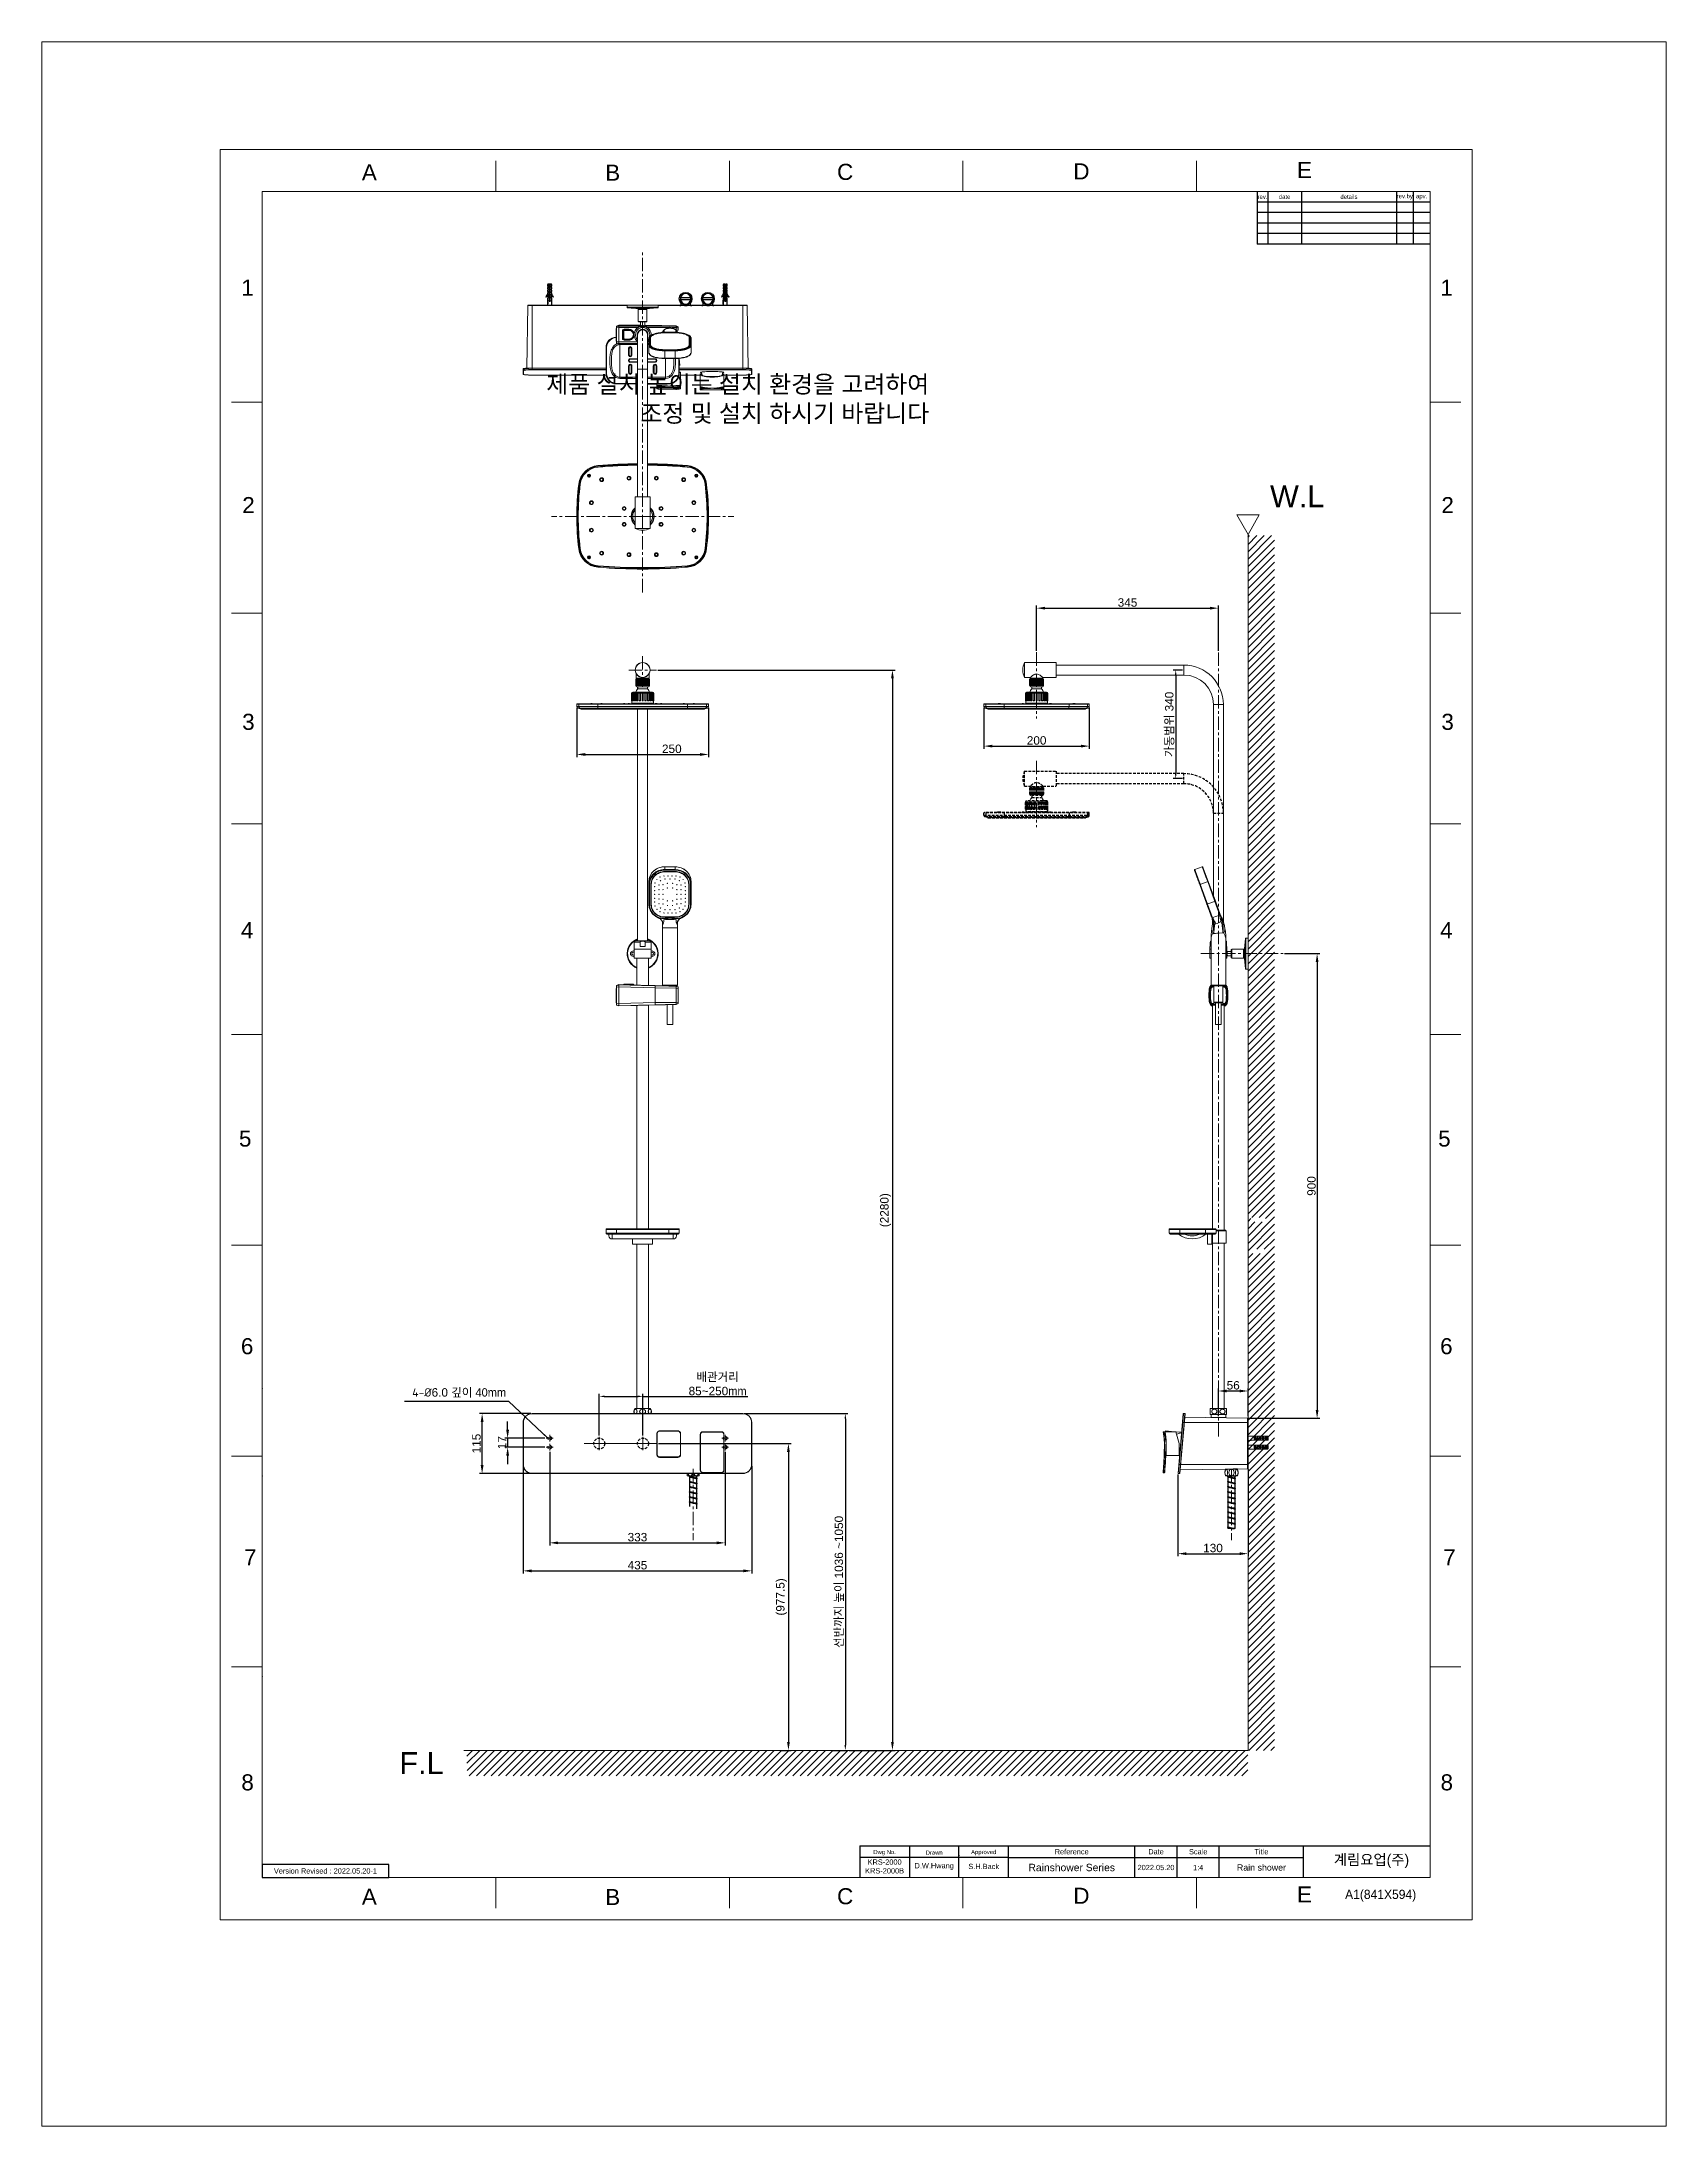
# Model space of a CAD drawing. Header units: millimetres. Extents: x 6794 to 7564, y -3773 to -2783.
import ezdxf

# ---------------------------------------------------------------- set-up
doc = ezdxf.new("R2010")
doc.units = ezdxf.units.MM
doc.header["$LTSCALE"] = 0.1
doc.linetypes.add('CENTERX2', pattern=[101.6, 63.5, -12.7, 12.7, -12.7])
doc.linetypes.add('HIDDENX2', pattern=[19.05, 12.7, -6.35])
doc.layers.get('0').update_dxf_attribs({"lineweight": 13})
for name, color, linetype, lineweight in [('5', 2, 'Continuous', 9), ('CENTER', 1, 'CENTERX2', 15), ('DIM', 3, 'Continuous', 9)]:
    doc.layers.add(name, color=color, linetype=linetype, lineweight=lineweight)
for name, color, linetype in [('FORM', 7, 'Continuous'), ('hatch', 2, 'Continuous'), ('HIDDEN', 8, 'HIDDENX2'), ('TEXT', 2, 'Continuous')]:
    doc.layers.add(name, color=color, linetype=linetype)
doc.styles.add('ROMANS', font='')
doc.styles.get("Standard").update_dxf_attribs({"font": 'arial.ttf'})
doc.styles.get('ROMANS').set_extended_font_data('Gulim')
doc.dimstyles.new('ISO-25', dxfattribs={"dimtxt": 2.5, "dimasz": 2.5, "dimexe": 1.25, "dimexo": 0.625, "dimtad": 1, "dimlfac": 5, "dimtxsty": 'Standard', "dimcen": 2.5, "dimadec": 0, "dimazin": 0, "dimtfac": 1, "dimtmove": 0, "dimatfit": 3, "dimfxl": 0, "dimarcsym": 0})

msp = doc.modelspace()

# ---------------------------------------------------------------- texts
at = {"char_height": 7.6238, "attachment_point": 5}
for s, width, insert in [('A', 10, (6949.2581, -2845.4059)), ('B', 10, (7064.7074, -2845.5743)), ('C', 10, (7174.9605, -2845.2476)), ('D', 10, (7287.0417, -2844.968)), ('E', 10, (7392.8352, -2844.3338)), ('1', 50, (6891.437, -2900.1087)), ('1', 50, (7460.2901, -2900.1087)), ('2', 50, (6891.9143, -3003.309)), ('2', 50, (7460.7674, -3003.309)), ('3', 50, (6891.8953, -3106.1969)), ('3', 50, (7460.7484, -3106.1969)), ('4', 50, (6891.3208, -3205.0066)), ('4', 50, (7460.1739, -3205.0066)), ('5', 50, (6890.3698, -3303.9356)), ('5', 50, (7459.2229, -3303.9356)), ('6', 50, (6891.291, -3402.4566)), ('6', 50, (7460.1441, -3402.4566)), ('7', 50, (6892.7852, -3502.5326)), ('7', 50, (7461.6383, -3502.5326)), ('8', 50, (6891.5053, -3609.3923)), ('8', 50, (7460.3584, -3609.3923)), ('C', 10, (7174.9605, -3663.433)), ('D', 10, (7287.0417, -3663.1535)), ('E', 10, (7392.8352, -3662.5193)), ('A', 10, (6949.2581, -3663.5914)), ('B', 10, (7064.7074, -3663.7598))]:
    msp.add_mtext_dynamic_manual_height_columns(s, width=width, gutter_width=12.5, heights=[0], dxfattribs=dict(at, insert=insert))
at = {"layer": '5', "style": 'ROMANS'}
msp.add_text('A1(841X594)', height=4.375, dxfattribs=at).set_placement((7412.1176, -3664.6765))
at = {"layer": 'DIM', "attachment_point": 9}
for s, insert, char_height in [('{\\fGulim|b0|i0|c129|p50;제품 설치 높이는 설치 환경을 고려하여 \\P조정 및 설치 하시기 바랍니다}', (7214.807, -2964.8096), 8.294062), ('{\\fISOCPEUR|b0|i0|c0|p34;\\C1;4-%%C\\fArial|b0|i0|c0|p34;6.0 \\fGulim|b0|i0|c129|p50;깊이 40mm}', (7014.137, -3426.7643), 4)]:
    msp.add_mtext(s, dxfattribs=dict(at, insert=insert, char_height=char_height))
at = {"layer": 'TEXT'}
for s, width, insert, char_height, attachment_point in [('rev.', 5, (7372.9387, -2857.0151), 2, 5), ('date', 16, (7383.4387, -2857.0151), 2, 5), ('details', 45, (7413.9387, -2857.0151), 2, 5), ('rev.by', 8, (7440.4387, -2857.0151), 2, 5), ('apv.', 8, (7448.4387, -2857.0151), 2, 5), ('W.L', 14.295809, (7376.504, -2993.9612), 10.36758, 1), ('F.L', 14.295809, (6963.5248, -3594.996), 10.36758, 1), ('KRS-2000\\PKRS-2000B', 23.5, (7193.6887, -3649.2649), 2.5, 5), ('Dwg No.', 23.5, (7193.6887, -3642.6969), 2, 5), ('D.W.Hwang', 23.5, (7217.1887, -3649.2649), 2.5, 5), ('Drawn', 23.5, (7217.1887, -3642.6969), 2, 5), ('S.H.Back', 23.5, (7240.6887, -3649.2649), 2.5, 5), ('Approved', 23.5, (7240.6887, -3642.6969), 2, 5), ('Rainshower Series', 60, (7282.4387, -3649.7649), 3.5, 5), ('Reference', 60, (7282.4387, -3642.2649), 2.5, 5), ('2022.05.20', 20, (7322.4387, -3649.7649), 2.5, 5), ('Date', 20, (7322.4387, -3642.2649), 2.5, 5), ('Scale', 20, (7342.4387, -3642.2649), 2.5, 5), ('1:4', 20, (7342.4387, -3649.7649), 2.5, 5), ('Rain shower', 40, (7372.4387, -3649.7649), 3, 5), ('Title', 40, (7372.4387, -3642.2649), 2.5, 5), ('Version Revised : 2022.05.20-1', 60, (6928.4389, -3651.3899), 2.5, 5)]:
    msp.add_mtext_dynamic_manual_height_columns(s, width=width, gutter_width=12.5, heights=[0], dxfattribs=dict(at, insert=insert, char_height=char_height, attachment_point=attachment_point))
at = {"layer": 'TEXT', "linetype": 'CENTERX2', "insert": (7424.6153, -3646.7732), "char_height": 5, "attachment_point": 5}
msp.add_mtext_dynamic_manual_height_columns('{\\fHYGothic-Medium|b0|i0|c129|p18;계림요업(주)}', width=60, gutter_width=12.5, heights=[0], dxfattribs=at)

# ---------------------------------------------------------------- blocks, each defined once
blk = doc.blocks.new('*D40')
at = {"color": 3, "lineweight": -2}
for p, q in [((7034.82, -3452.56), (7034.82, -3496.95)), ((7118.07, -3452.56), (7118.07, -3496.95)), ((7038.82, -3495.7), (7114.07, -3495.7))]:
    blk.add_line(p, q, dxfattribs=at)
at = {"color": 3}
for points in [[(7038.82, -3495.04), (7038.82, -3496.37), (7034.82, -3495.7)], [(7114.07, -3495.04), (7114.07, -3496.37), (7118.07, -3495.7)]]:
    blk.add_solid(points, dxfattribs=at)
at = {"layer": 'Defpoints', "color": 0}
for p in [(7034.82, -3451.94), (7118.07, -3451.94), (7118.07, -3495.7)]:
    blk.add_point(p, dxfattribs=at)
at = {"color": 3, "insert": (7076.44, -3493.03), "char_height": 4, "attachment_point": 5}
blk.add_mtext('333', dxfattribs=at)
blk = doc.blocks.new('*D41')
at = {"color": 3, "lineweight": -2}
for p, q in [((7014.85, -3442.07), (7014.85, -3438.07)), ((7032.57, -3446.07), (7013.6, -3446.07)), ((7032.57, -3450.32), (7013.6, -3450.32)), ((7014.85, -3446.07), (7014.85, -3450.32)), ((7014.85, -3454.32), (7014.85, -3458.32))]:
    blk.add_line(p, q, dxfattribs=at)
at = {"color": 3}
for points in [[(7014.18, -3442.07), (7015.52, -3442.07), (7014.85, -3446.07)], [(7014.18, -3454.32), (7015.52, -3454.32), (7014.85, -3450.32)]]:
    blk.add_solid(points, dxfattribs=at)
at = {"layer": 'Defpoints', "color": 0}
for p in [(7014.85, -3450.32), (7033.2, -3446.07), (7033.2, -3450.32)]:
    blk.add_point(p, dxfattribs=at)
at = {"color": 3, "insert": (7012.22, -3448.19), "char_height": 4, "attachment_point": 5, "rotation": 90}
blk.add_mtext('17', dxfattribs=at)
blk = doc.blocks.new('*D42')
at = {"layer": 'Defpoints', "color": 0}
for p in [(7126.44, -3434.34), (7168.16, -3594.16), (7175.05, -3594.16)]:
    blk.add_point(p, dxfattribs=at)
at = {"layer": 'DIM', "color": 0, "lineweight": -2}
for p, q in [((7127.07, -3434.34), (7176.3, -3434.34)), ((7175.05, -3436.84), (7175.05, -3591.66)), ((7168.79, -3594.16), (7176.3, -3594.16))]:
    blk.add_line(p, q, dxfattribs=at)
at = {"layer": 'DIM', "color": 0}
for points in [[(7174.63, -3436.84), (7175.46, -3436.84), (7175.05, -3434.34)], [(7174.63, -3591.66), (7175.46, -3591.66), (7175.05, -3594.16)]]:
    blk.add_solid(points, dxfattribs=at)
at = {"layer": 'DIM', "color": 0, "insert": (7172.19, -3514.25), "char_height": 2.5, "attachment_point": 5, "rotation": 90}
blk.add_mtext('{\\fGulim|b0|i0|c129|p50;\\H1.6x;선반까지 높이 \\fArial|b0|i0|c0|p34;1036 ~1050}', dxfattribs=at)
blk = doc.blocks.new('*D43')
at = {"color": 3, "lineweight": -2}
for p, q in [((7022.19, -3459.21), (7022.19, -3510.25)), ((7130.69, -3459.21), (7130.69, -3510.25)), ((7026.19, -3509), (7126.69, -3509))]:
    blk.add_line(p, q, dxfattribs=at)
at = {"color": 3}
for points in [[(7026.19, -3508.34), (7026.19, -3509.67), (7022.19, -3509)], [(7126.69, -3508.34), (7126.69, -3509.67), (7130.69, -3509)]]:
    blk.add_solid(points, dxfattribs=at)
at = {"layer": 'Defpoints', "color": 0}
for p in [(7022.19, -3458.59), (7130.69, -3458.59), (7130.69, -3509)]:
    blk.add_point(p, dxfattribs=at)
at = {"color": 3, "insert": (7076.44, -3506.33), "char_height": 4, "attachment_point": 5}
blk.add_mtext('435', dxfattribs=at)
blk = doc.blocks.new('*D44')
at = {"color": 3, "lineweight": -2}
for p, q in [((7025.82, -3434.34), (7001.5, -3434.34)), ((7002.75, -3458.84), (7002.75, -3438.34)), ((7025.82, -3462.84), (7001.5, -3462.84))]:
    blk.add_line(p, q, dxfattribs=at)
at = {"color": 3}
for points in [[(7002.09, -3438.34), (7003.42, -3438.34), (7002.75, -3434.34)], [(7002.09, -3458.84), (7003.42, -3458.84), (7002.75, -3462.84)]]:
    blk.add_solid(points, dxfattribs=at)
at = {"layer": 'Defpoints', "color": 0}
for p in [(7002.75, -3434.34), (7026.44, -3434.34), (7026.44, -3462.84)]:
    blk.add_point(p, dxfattribs=at)
at = {"color": 3, "insert": (7000.09, -3448.59), "char_height": 4, "attachment_point": 5, "rotation": 90}
blk.add_mtext('115', dxfattribs=at)
blk = doc.blocks.new('*D45')
at = {"color": 3, "lineweight": -2}
for p, q in [((7047.65, -3099.51), (7047.65, -3122.87)), ((7110.15, -3099.51), (7110.15, -3122.87)), ((7051.65, -3121.62), (7106.15, -3121.62))]:
    blk.add_line(p, q, dxfattribs=at)
at = {"color": 3}
for points in [[(7051.65, -3120.96), (7051.65, -3122.29), (7047.65, -3121.62)], [(7106.15, -3120.96), (7106.15, -3122.29), (7110.15, -3121.62)]]:
    blk.add_solid(points, dxfattribs=at)
at = {"layer": 'Defpoints', "color": 0}
for p in [(7047.65, -3098.89), (7110.15, -3098.89), (7110.15, -3121.62)]:
    blk.add_point(p, dxfattribs=at)
at = {"color": 3, "insert": (7092.74, -3118.96), "char_height": 4, "attachment_point": 5}
blk.add_mtext('250', dxfattribs=at)
blk = doc.blocks.new('*D46')
at = {"color": 3, "lineweight": -2}
for p, q in [((7240.79, -3099.51), (7240.79, -3118.91)), ((7290.79, -3099.51), (7290.79, -3118.91)), ((7244.79, -3117.66), (7286.79, -3117.66))]:
    blk.add_line(p, q, dxfattribs=at)
at = {"color": 3}
for points in [[(7244.79, -3117), (7244.79, -3118.33), (7240.79, -3117.66)], [(7286.79, -3117), (7286.79, -3118.33), (7290.79, -3117.66)]]:
    blk.add_solid(points, dxfattribs=at)
at = {"layer": 'Defpoints', "color": 0}
for p in [(7240.79, -3098.89), (7290.79, -3098.89), (7290.79, -3117.66)]:
    blk.add_point(p, dxfattribs=at)
at = {"color": 3, "insert": (7265.79, -3115), "char_height": 4, "attachment_point": 5}
blk.add_mtext('200', dxfattribs=at)
blk = doc.blocks.new('*D47')
at = {"layer": 'Defpoints', "color": 0}
for p in [(7079.06, -3426.21), (7058.32, -3445.37), (7079.06, -3445.37)]:
    blk.add_point(p, dxfattribs=at)
at = {"layer": 'DIM', "color": 0, "lineweight": -2}
for p, q in [((7058.32, -3444.74), (7058.32, -3424.96)), ((7060.82, -3426.21), (7076.56, -3426.21)), ((7079.06, -3444.74), (7079.06, -3424.96)), ((7079.06, -3426.21), (7128.84, -3426.21))]:
    blk.add_line(p, q, dxfattribs=at)
at = {"layer": 'DIM', "color": 0}
for points in [[(7060.82, -3425.8), (7060.82, -3426.63), (7058.32, -3426.21)], [(7076.56, -3425.8), (7076.56, -3426.63), (7079.06, -3426.21)]]:
    blk.add_solid(points, dxfattribs=at)
at = {"layer": 'DIM', "color": 0, "insert": (7114.46, -3420.36), "char_height": 2.5, "attachment_point": 5}
blk.add_mtext('{\\fGulim|b0|i0|c129|p50;\\H1.6x;\\C3;배관거리\\fArial|b0|i0|c0|p34;\\P85~250\\fGulim|b0|i0|c129|p50;mm}', dxfattribs=at)
blk = doc.blocks.new('*D48')
at = {"layer": 'Defpoints', "color": 0}
for p in [(7085.79, -3448.58), (7143.9, -3594.16), (7148.05, -3594.16)]:
    blk.add_point(p, dxfattribs=at)
at = {"layer": 'DIM', "color": 0, "lineweight": -2}
for p, q in [((7086.42, -3448.58), (7149.3, -3448.58)), ((7148.05, -3452.58), (7148.05, -3590.16)), ((7144.53, -3594.16), (7149.3, -3594.16))]:
    blk.add_line(p, q, dxfattribs=at)
at = {"layer": 'DIM', "color": 0}
for points in [[(7147.39, -3452.58), (7148.72, -3452.58), (7148.05, -3448.58)], [(7147.39, -3590.16), (7148.72, -3590.16), (7148.05, -3594.16)]]:
    blk.add_solid(points, dxfattribs=at)
at = {"layer": 'DIM', "color": 0, "insert": (7144.8, -3521.37), "char_height": 4, "attachment_point": 5, "rotation": 90}
blk.add_mtext('(977.5)', dxfattribs=at)
blk = doc.blocks.new('*D49')
at = {"color": 3, "lineweight": -2}
for p, q in [((7383.37, -3216.14), (7400.1, -3216.14)), ((7398.85, -3220.14), (7398.85, -3432.61)), ((7366.44, -3436.61), (7400.1, -3436.61))]:
    blk.add_line(p, q, dxfattribs=at)
at = {"color": 3}
for points in [[(7398.18, -3220.14), (7399.51, -3220.14), (7398.85, -3216.14)], [(7398.18, -3432.61), (7399.51, -3432.61), (7398.85, -3436.61)]]:
    blk.add_solid(points, dxfattribs=at)
at = {"layer": 'Defpoints', "color": 0}
for p in [(7382.75, -3216.14), (7365.82, -3436.61), (7398.85, -3436.61)]:
    blk.add_point(p, dxfattribs=at)
at = {"color": 3, "insert": (7396.18, -3326.38), "char_height": 4, "attachment_point": 5, "rotation": 90}
blk.add_mtext('900', dxfattribs=at)
blk = doc.blocks.new('*D50')
at = {"layer": 'Defpoints', "color": 0}
for p in [(7335.64, -3081.56), (7331.77, -3133.11), (7335.64, -3133.11)]:
    blk.add_point(p, dxfattribs=at)
at = {"layer": 'DIM', "color": 0, "lineweight": -2}
for p, q in [((7335.01, -3081.56), (7330.52, -3081.56)), ((7331.77, -3084.06), (7331.77, -3130.61)), ((7335.01, -3133.11), (7330.52, -3133.11))]:
    blk.add_line(p, q, dxfattribs=at)
at = {"layer": 'DIM', "color": 0}
for points in [[(7331.36, -3084.06), (7332.19, -3084.06), (7331.77, -3081.56)], [(7331.36, -3130.61), (7332.19, -3130.61), (7331.77, -3133.11)]]:
    blk.add_solid(points, dxfattribs=at)
at = {"layer": 'DIM', "color": 0, "insert": (7328.92, -3107.34), "char_height": 2.5, "attachment_point": 5, "rotation": 90}
blk.add_mtext('{\\fGulim|b0|i0|c129|p50;\\H1.6x;가동범위\\fArial|b0|i0|c0|p34; 340}', dxfattribs=at)
blk = doc.blocks.new('*D51')
at = {"color": 3, "lineweight": -2}
for p, q in [((7352.01, -3435.61), (7352.01, -3422.4)), ((7356.01, -3423.65), (7362.07, -3423.65)), ((7366.07, -3435.61), (7366.07, -3422.4))]:
    blk.add_line(p, q, dxfattribs=at)
at = {"color": 3}
for points in [[(7356.01, -3422.99), (7356.01, -3424.32), (7352.01, -3423.65)], [(7362.07, -3422.99), (7362.07, -3424.32), (7366.07, -3423.65)]]:
    blk.add_solid(points, dxfattribs=at)
at = {"layer": 'Defpoints', "color": 0}
for p in [(7366.07, -3423.65), (7352.01, -3436.23), (7366.07, -3436.23)]:
    blk.add_point(p, dxfattribs=at)
at = {"color": 3, "insert": (7359.04, -3420.98), "char_height": 4, "attachment_point": 5}
blk.add_mtext('56', dxfattribs=at)
blk = doc.blocks.new('*D52')
at = {"color": 3, "lineweight": -2}
for p, q in [((7366.06, -3460.91), (7366.06, -3502.09)), ((7332.85, -3463.34), (7332.85, -3502.09)), ((7336.85, -3500.84), (7362.06, -3500.84))]:
    blk.add_line(p, q, dxfattribs=at)
at = {"color": 3}
for points in [[(7336.85, -3500.18), (7336.85, -3501.51), (7332.85, -3500.84)], [(7362.06, -3500.18), (7362.06, -3501.51), (7366.06, -3500.84)]]:
    blk.add_solid(points, dxfattribs=at)
at = {"layer": 'Defpoints', "color": 0}
for p in [(7366.06, -3460.28), (7332.85, -3462.72), (7366.06, -3500.84)]:
    blk.add_point(p, dxfattribs=at)
at = {"color": 3, "insert": (7349.46, -3498.17), "char_height": 4, "attachment_point": 5}
blk.add_mtext('130', dxfattribs=at)
blk = doc.blocks.new('*D53')
at = {"color": 3, "lineweight": -2}
for p, q in [((7265.79, -3072.52), (7265.79, -3050.97)), ((7269.79, -3052.22), (7348.01, -3052.22)), ((7352.01, -3072.52), (7352.01, -3050.97))]:
    blk.add_line(p, q, dxfattribs=at)
at = {"color": 3}
for points in [[(7269.79, -3051.55), (7269.79, -3052.88), (7265.79, -3052.22)], [(7348.01, -3051.55), (7348.01, -3052.88), (7352.01, -3052.22)]]:
    blk.add_solid(points, dxfattribs=at)
at = {"layer": 'Defpoints', "color": 0}
for p in [(7352.01, -3052.22), (7265.79, -3073.15), (7352.01, -3073.15)]:
    blk.add_point(p, dxfattribs=at)
at = {"color": 3, "insert": (7308.9, -3049.55), "char_height": 4, "attachment_point": 5}
blk.add_mtext('345', dxfattribs=at)
blk = doc.blocks.new('*D54')
at = {"color": 3, "lineweight": -2}
for p, q in [((7086.09, -3081.56), (7198.65, -3081.56)), ((7197.4, -3085.56), (7197.4, -3590.16)), ((7176.92, -3594.16), (7198.65, -3594.16))]:
    blk.add_line(p, q, dxfattribs=at)
at = {"color": 3}
for points in [[(7196.74, -3085.56), (7198.07, -3085.56), (7197.4, -3081.56)], [(7196.74, -3590.16), (7198.07, -3590.16), (7197.4, -3594.16)]]:
    blk.add_solid(points, dxfattribs=at)
at = {"layer": 'Defpoints', "color": 0}
for p in [(7085.47, -3081.56), (7176.3, -3594.16), (7197.4, -3594.16)]:
    blk.add_point(p, dxfattribs=at)
at = {"color": 3, "insert": (7194.16, -3337.86), "char_height": 4, "attachment_point": 5, "rotation": 90}
blk.add_mtext('(2280)', dxfattribs=at)

# ---------------------------------------------------------------- dimensions: what is measured, and where the dimension line sits
for base, p1, p2, picture, middle in [((7352.0112, -3052.2159), (7265.7862, -3073.1473), (7352.0112, -3073.1473), '*D53', (7308.8987, -3049.5472)), ((7290.7862, -3117.6626), (7240.7862, -3098.8897), (7290.7862, -3098.8897), '*D46', (7265.7862, -3114.9953)), ((7366.0681, -3423.6518), (7352.0112, -3436.2342), (7366.0681, -3436.2342), '*D51', (7359.0397, -3420.9845)), ((7118.0662, -3495.7025), (7034.8162, -3451.9359), (7118.0662, -3451.9359), '*D40', (7076.4412, -3493.0338))]:
    dim = msp.add_linear_dim(base=base, p1=p1, p2=p2, dimstyle='ISO-25', override={"dimtxt": 4, "dimasz": 4, "dimdec": 0, "dimlfac": 4, "dimclrd": 3, "dimclre": 3, "dimclrt": 3, "dimadec": 1, "dimtdec": 0, "dimfxl": 1.25, "dimtfill": 1})
    dim.commit()
    dim.dimension.update_dxf_attribs({"geometry": picture, "text_midpoint": middle})
for base, p1, p2, text, picture, middle in [((7197.4021, -3594.1641), (7085.4662, -3081.5571), (7176.2953, -3594.1641), '(2280)', '*D54', (7194.155, -3337.8606)), ((7398.8473, -3436.6103), (7382.7455, -3216.144), (7365.8156, -3436.6103), '900', '*D49', (7396.18, -3326.3772)), ((7002.7546, -3434.3409), (7026.4413, -3462.8409), (7026.4413, -3434.3409), '115', '*D44', (7000.0873, -3448.5909))]:
    dim = msp.add_linear_dim(base=base, p1=p1, p2=p2, angle=90, text=text, dimstyle='ISO-25', override={"dimtxt": 4, "dimasz": 4, "dimdec": 0, "dimlfac": 4, "dimclrd": 3, "dimclre": 3, "dimclrt": 3, "dimadec": 1, "dimtdec": 0, "dimfxl": 1.25, "dimtfill": 1})
    dim.commit()
    dim.dimension.update_dxf_attribs({"geometry": picture, "text_midpoint": middle})
dim = msp.add_linear_dim(base=(7110.1538, -3121.624), p1=(7047.6538, -3098.8897), p2=(7110.1538, -3098.8897), dimstyle='ISO-25', override={"dimtxt": 4, "dimasz": 4, "dimdec": 0, "dimlfac": 4, "dimclrd": 3, "dimclre": 3, "dimclrt": 3, "dimadec": 1, "dimtdec": 0, "dimfxl": 1.25, "dimtfill": 1})
dim.commit()
dim.dimension.update_dxf_attribs({"geometry": '*D45', "text_midpoint": (7092.7375, -3121.624), "dimtype": 160})
dim = msp.add_linear_dim(base=(7014.8514, -3450.3159), p1=(7033.1963, -3446.0659), p2=(7033.1963, -3450.3159), angle=90, dimstyle='ISO-25', override={"dimtxt": 4, "dimasz": 4, "dimdec": 0, "dimlfac": 4, "dimclrd": 3, "dimclre": 3, "dimclrt": 3, "dimadec": 1, "dimtdec": 0, "dimfxl": 1.25, "dimtfill": 1})
dim.commit()
dim.dimension.update_dxf_attribs({"geometry": '*D41', "text_midpoint": (7014.8514, -3448.1909), "dimtype": 160})
for base, p1, p2, text, picture, middle in [((7130.6913, -3509.0021), (7022.1921, -3458.5877), (7130.6913, -3458.5877), '435', '*D43', (7076.4417, -3506.3335)), ((7366.0612, -3500.8422), (7332.854, -3462.7159), (7366.0612, -3460.2834), '130', '*D52', (7349.4576, -3498.1736))]:
    dim = msp.add_linear_dim(base=base, p1=p1, p2=p2, text=text, dimstyle='ISO-25', override={"dimtxt": 4, "dimasz": 4, "dimdec": 0, "dimlfac": 4, "dimclrd": 3, "dimclre": 3, "dimclrt": 3, "dimadec": 1, "dimtdec": 0, "dimfxl": 1.25, "dimtfill": 1})
    dim.commit()
    dim.dimension.update_dxf_attribs({"geometry": picture, "text_midpoint": middle})
at = {"layer": 'DIM'}
dim = msp.add_linear_dim(base=(7331.7742, -3133.1139), p1=(7335.6362, -3081.5571), p2=(7335.6362, -3133.1139), angle=90, text='{\\fGulim|b0|i0|c129|p50;\\H1.6x;가동범위\\fArial|b0|i0|c0|p34; 340}', dimstyle='ISO-25', dxfattribs=at)
dim.commit()
dim.dimension.update_dxf_attribs({"geometry": '*D50', "text_midpoint": (7328.9175, -3107.3355)})
at = {"layer": 'DIM', "color": 3}
dim = msp.add_linear_dim(base=(7079.0601, -3426.2145), p1=(7058.3249, -3445.3661), p2=(7079.0601, -3445.3661), text='{\\fGulim|b0|i0|c129|p50;\\H1.6x;\\C3;배관거리\\fArial|b0|i0|c0|p34;\\P85~250\\fGulim|b0|i0|c129|p50;mm}', dimstyle='ISO-25', dxfattribs=at)
dim.commit()
dim.dimension.update_dxf_attribs({"geometry": '*D47', "text_midpoint": (7114.4598, -3426.2145), "dimtype": 160})
at = {"layer": 'DIM'}
dim = msp.add_linear_dim(base=(7175.0453, -3594.1641), p1=(7126.4413, -3434.3409), p2=(7168.1613, -3594.1641), angle=90, text='{\\fGulim|b0|i0|c129|p50;\\H1.6x;선반까지 높이 \\fArial|b0|i0|c0|p34;1036 ~1050}', dimstyle='ISO-25', dxfattribs=at)
dim.commit()
dim.dimension.update_dxf_attribs({"geometry": '*D42', "text_midpoint": (7175.0453, -3514.2525), "dimtype": 160})
dim = msp.add_linear_dim(base=(7148.0517, -3594.1641), p1=(7085.7909, -3448.58), p2=(7143.9015, -3594.1641), angle=90, text='(977.5)', dimstyle='ISO-25', override={"dimtxt": 4, "dimasz": 4, "dimlfac": 4, "dimadec": 1, "dimfxl": 1.25}, dxfattribs=at)
dim.commit()
dim.dimension.update_dxf_attribs({"geometry": '*D48', "text_midpoint": (7148.0517, -3521.3721), "dimtype": 160})

# ---------------------------------------------------------------- hatches: boundary and pattern name
at = {"layer": 'hatch'}
h = msp.add_hatch(dxfattribs=at)
h.set_pattern_fill('ANSI31', color=256, scale=0.777568)
h.set_pattern_definition([(45, (6577.8647, -3576.218), (-1.7456907, 1.7456907), [])])
edge = h.paths.add_edge_path()
edge.add_spline(control_points=[(7366.0697, -3341.3519), (7366.1275, -3341.3659), (7366.2297, -3341.3823), (7366.3705, -3341.3823), (7366.451, -3341.3722), (7366.488, -3341.3655)], knot_values=[0, 0, 0, 0, 0.42377523, 0.73221647, 1, 1, 1, 1], degree=3, periodic=0)
edge.add_line((7366.1109, -3341.3576), (7366.5277, -3341.3576))
edge.add_arc((7366.2947, -3340.2901), 1.0927, 280.190547, 282.3163561, ccw=False)
edge.add_spline(control_points=[(7366.488, -3341.3655), (7366.451, -3341.3722), (7366.3705, -3341.3823), (7366.2297, -3341.3823), (7366.1275, -3341.3659), (7366.0697, -3341.3519)], knot_values=[0, 0, 0, 0, 0.26778353, 0.57622477, 1, 1, 1, 1], degree=3, periodic=0)
edge.add_line((7366.0612, -3341.3969), (7366.0612, -3343.342))
edge.add_line((7366.0612, -3343.342), (7366.1109, -3343.342))
edge.add_spline(control_points=[(7366.488, -3343.3341), (7366.451, -3343.3274), (7366.3705, -3343.3174), (7366.2297, -3343.3174), (7366.1275, -3343.3338), (7366.0697, -3343.3478)], knot_values=[0, 0, 0, 0, 0.26778872, 0.57623461, 1, 1, 1, 1], degree=3, periodic=0)
edge.add_line((7368.6939, -3343.1305), (7368.8791, -3343.1305))
edge.add_ellipse((7368.2279, -3342.3498), major_axis=(0, -1), ratio=0.66666667, start_angle=218.6821875, end_angle=321.3178125, ccw=False)
edge.add_line((7367.2435, -3341.3576), (7366.1109, -3341.3576))
edge.add_spline(control_points=[(7366.0697, -3341.3519), (7366.1275, -3341.3659), (7366.2297, -3341.3823), (7366.3705, -3341.3823), (7366.451, -3341.3722), (7366.488, -3341.3655)], knot_values=[0, 0, 0, 0, 0.42377523, 0.73221647, 1, 1, 1, 1], degree=3, periodic=0)
edge.add_arc((7366.2947, -3340.2901), 1.0927, 280.190547, 282.3163561)
edge.add_line((7366.5277, -3341.3576), (7374.3114, -3341.3576))
edge.add_line((7374.3114, -3341.3576), (7374.3114, -3343.342))
edge.add_line((7374.3114, -3343.342), (7366.1109, -3343.342))
edge.add_spline(control_points=[(7366.488, -3343.3341), (7366.451, -3343.3274), (7366.3705, -3343.3174), (7366.2297, -3343.3174), (7366.1275, -3343.3338), (7366.0697, -3343.3478)], knot_values=[0, 0, 0, 0, 0.26778872, 0.57623461, 1, 1, 1, 1], degree=3, periodic=0)
edge.add_line((7366.0697, -3343.3478), (7366.0612, -3343.3498))
edge.add_line((7366.0612, -3343.3498), (7366.0612, -3356.3501))
edge.add_line((7366.0612, -3356.3501), (7366.0697, -3356.3522))
edge.add_spline(control_points=[(7366.0697, -3356.3522), (7366.1275, -3356.3662), (7366.2297, -3356.3826), (7366.3705, -3356.3826), (7366.451, -3356.3725), (7366.488, -3356.3659)], knot_values=[0, 0, 0, 0, 0.42377523, 0.73221647, 1, 1, 1, 1], degree=3, periodic=0)
edge.add_line((7366.1109, -3356.358), (7366.5277, -3356.358))
edge.add_arc((7366.2947, -3355.2905), 1.0927, 280.1905474, 282.3163563, ccw=False)
edge.add_spline(control_points=[(7366.488, -3356.3659), (7366.451, -3356.3725), (7366.3705, -3356.3826), (7366.2297, -3356.3826), (7366.1275, -3356.3662), (7366.0697, -3356.3522)], knot_values=[0, 0, 0, 0, 0.26778353, 0.57622477, 1, 1, 1, 1], degree=3, periodic=0)
edge.add_line((7366.0612, -3356.3973), (7366.0612, -3358.3423))
edge.add_line((7366.0612, -3358.3423), (7366.1109, -3358.3423))
edge.add_spline(control_points=[(7366.488, -3358.3344), (7366.451, -3358.3278), (7366.3705, -3358.3177), (7366.2297, -3358.3177), (7366.1275, -3358.3341), (7366.0697, -3358.3481)], knot_values=[0, 0, 0, 0, 0.26778872, 0.57623461, 1, 1, 1, 1], degree=3, periodic=0)
edge.add_line((7367.6261, -3358.1308), (7367.8113, -3358.1308))
edge.add_ellipse((7368.2279, -3357.3501), major_axis=(0, -1), ratio=0.66666667, start_angle=218.6821875, end_angle=321.3178125, ccw=False)
edge.add_line((7367.2435, -3356.358), (7366.1109, -3356.358))
edge.add_spline(control_points=[(7366.0697, -3356.3522), (7366.1275, -3356.3662), (7366.2297, -3356.3826), (7366.3705, -3356.3826), (7366.451, -3356.3725), (7366.488, -3356.3659)], knot_values=[0, 0, 0, 0, 0.42377523, 0.73221647, 1, 1, 1, 1], degree=3, periodic=0)
edge.add_arc((7366.2947, -3355.2905), 1.0927, 280.1905474, 282.3163563)
edge.add_line((7366.5277, -3356.358), (7374.3114, -3356.358))
edge.add_line((7374.3114, -3356.358), (7374.3114, -3358.3423))
edge.add_line((7374.3114, -3358.3423), (7366.1109, -3358.3423))
edge.add_spline(control_points=[(7366.488, -3358.3344), (7366.451, -3358.3278), (7366.3705, -3358.3177), (7366.2297, -3358.3177), (7366.1275, -3358.3341), (7366.0697, -3358.3481)], knot_values=[0, 0, 0, 0, 0.26778872, 0.57623461, 1, 1, 1, 1], degree=3, periodic=0)
edge.add_line((7366.0697, -3358.3481), (7366.0612, -3358.3502))
edge.add_line((7366.0612, -3358.3502), (7366.0612, -3594.1641))
edge.add_line((7366.0612, -3594.1641), (7378.6087, -3594.1641))
edge.add_line((7378.6087, -3594.1641), (7378.6087, -3017.7979))
edge.add_line((7378.6087, -3017.7979), (7366.0612, -3017.7979))
edge.add_line((7366.0612, -3017.7979), (7366.0612, -3341.3498))
edge.add_line((7366.0612, -3341.3498), (7366.0697, -3341.3519))
h = msp.add_hatch(dxfattribs=at)
h.set_pattern_fill('ANSI31', color=256, scale=0.777568)
h.set_pattern_definition([(45, (6565.6737, -3576.218), (-1.745691, 1.745691), [])])
h.paths.add_polyline_path([(7366.0057, -3594.1641), (6995.3611, -3594.1641), (6995.6764, -3606.1807), (7366.0057, -3606.1807)])

# ---------------------------------------------------------------- linework, layer by layer
at = {"color": 7, "linetype": 'Continuous'}
for p, q in [((6878.4389, -2834.5151), (7472.4387, -2834.5151)), ((6878.4389, -2834.5151), (6878.4389, -3674.5149)), ((7472.4389, -2834.5151), (7472.4389, -3674.5149)), ((7009.2387, -2854.515), (7009.2387, -2839.979)), ((7120.0387, -2854.515), (7120.0387, -2839.979)), ((7230.8387, -2854.515), (7230.8387, -2839.979)), ((7341.6387, -2854.515), (7341.6387, -2839.979)), ((7452.4387, -2854.5151), (6898.4389, -2854.5151)), ((7452.4387, -3654.5149), (7452.4387, -2854.5151)), ((7024.4644, -2908.6533), (7023.9463, -2938.3401)), ((7026.4413, -2908.6533), (7024.4644, -2908.6533)), ((7024.7144, -2908.4077), (7076.8413, -2908.4077)), ((7026.4413, -2939.1429), (7026.4413, -2908.4077)), ((7026.4413, -2908.6533), (7071.5288, -2908.6533)), ((7071.5288, -2909.4247), (7071.5288, -2908.4077)), ((7071.5288, -2908.4077), (7086.2787, -2908.4077)), ((7086.2788, -2909.4247), (7071.5288, -2909.4247)), ((7086.0464, -2909.6741), (7071.7611, -2909.6741)), ((7073.1288, -2909.7706), (7071.7611, -2909.6741)), ((7073.1288, -2909.7706), (7073.174, -2909.7731)), ((7075.6511, -2909.9479), (7075.6788, -2909.9506)), ((7076.3765, -2909.9998), (7075.6788, -2909.9506)), ((7081.4311, -2909.9998), (7076.3765, -2909.9998)), ((7076.8413, -2916.1577), (7076.8413, -2910.4986)), ((7080.9663, -2910.4986), (7076.8413, -2910.4986)), ((7076.8413, -2916.1577), (7080.9663, -2916.1577)), ((7080.7162, -2916.4077), (7077.0913, -2916.4077)), ((7077.9038, -2916.4077), (7077.9038, -2918.3303)), ((7079.9038, -2916.4077), (7079.9038, -2918.3303)), ((7080.7085, -2916.4077), (7080.7163, -2916.4077)), ((7080.9663, -2908.4077), (7128.1681, -2908.4077)), ((7080.9663, -2916.1577), (7080.9663, -2910.4986)), ((7081.4311, -2909.9998), (7082.1288, -2909.9506)), ((7082.1288, -2909.9506), (7082.1563, -2909.9479)), ((7084.6335, -2909.7731), (7084.6788, -2909.7706)), ((7084.6788, -2909.7706), (7086.0464, -2909.6741)), ((7086.2788, -2909.4247), (7086.2788, -2908.4077)), ((7086.2788, -2908.6533), (7126.4413, -2908.6533)), ((7126.4413, -2939.1429), (7126.4413, -2908.4077)), ((7128.4181, -2908.6533), (7128.9363, -2938.3401)), ((7066.3425, -2924.5438), (7066.5288, -2926.5834)), ((7067.5284, -2917.9081), (7066.5287, -2918.3325)), ((7066.5287, -2918.3324), (7066.5287, -2918.755)), ((7067.5287, -2918.358), (7066.5287, -2918.755)), ((7066.5287, -2919.2572), (7067.5287, -2919.0204)), ((7066.5287, -2919.2572), (7066.5288, -2925.6587)), ((7067.5288, -2925.8954), (7066.5288, -2925.6587)), ((7066.5288, -2926.1609), (7066.5288, -2926.5834)), ((7066.5288, -2926.5834), (7067.5286, -2927.0077)), ((7066.5289, -2926.1609), (7067.5289, -2926.5578)), ((7067.5287, -2919.0204), (7067.5287, -2917.908)), ((7077.9038, -2917.9905), (7067.5287, -2917.908)), ((7067.5287, -2918.358), (7077.8994, -2918.3578)), ((7076.7418, -2919.0202), (7067.5287, -2919.0204)), ((7067.5288, -2925.8954), (7076.5288, -2925.8952)), ((7067.5289, -2926.5578), (7067.5288, -2925.8954)), ((7067.5289, -2927.0078), (7067.5288, -2926.5578)), ((7076.5288, -2926.5576), (7067.5289, -2926.5578)), ((7067.5289, -2927.0078), (7076.5288, -2926.9359)), ((7068.0413, -2927.0037), (7068.0413, -2943.1895)), ((7076.5288, -2927.1621), (7068.0413, -2927.1621)), ((7069.3316, -2920.6569), (7069.3317, -2924.2587)), ((7069.4538, -2924.2579), (7069.4537, -2920.6579)), ((7069.4862, -2924.2354), (7069.4861, -2920.6804)), ((7069.4861, -2920.6804), (7069.6437, -2920.6867)), ((7069.6438, -2924.229), (7069.4862, -2924.2354)), ((7069.6438, -2924.229), (7069.6437, -2920.6867)), ((7069.6925, -2920.6867), (7069.6437, -2920.6867)), ((7069.6438, -2924.229), (7069.6926, -2924.229)), ((7069.6925, -2920.6867), (7069.6926, -2924.229)), ((7069.7164, -2920.6844), (7069.7165, -2924.2313)), ((7069.7164, -2920.6844), (7069.7891, -2920.6873)), ((7069.7892, -2924.2284), (7069.7165, -2924.2313)), ((7069.7691, -2920.1189), (7072.1858, -2920.1189)), ((7069.7692, -2924.7968), (7072.1859, -2924.7967)), ((7069.7891, -2920.6873), (7069.7896, -2921.1581)), ((7069.7897, -2922.1629), (7069.7896, -2921.1581)), ((7070.0009, -2921.1581), (7069.7896, -2921.1581)), ((7069.7897, -2922.1629), (7070.001, -2922.1629)), ((7069.7897, -2924.103), (7069.7897, -2922.1629)), ((7069.8066, -2920.0954), (7070.9795, -2920.0953)), ((7070.9796, -2924.8203), (7069.8067, -2924.8204)), ((7070.001, -2922.1629), (7070.0009, -2921.1581)), ((7070.001, -2920.8135), (7070.006, -2920.6794)), ((7070.001, -2922.1629), (7070.001, -2924.1028)), ((7070.0061, -2924.2362), (7070.001, -2924.1028)), ((7070.2165, -2920.1252), (7070.0612, -2920.1189)), ((7070.0613, -2924.7968), (7070.2166, -2924.7905)), ((7070.0787, -2920.0329), (7072.4037, -2920.0328)), ((7072.4038, -2924.8828), (7070.0788, -2924.8829)), ((7072.407, -2919.9031), (7070.082, -2919.9032)), ((7070.0821, -2925.0125), (7072.4071, -2925.0125)), ((7072.3347, -2920.1251), (7070.2165, -2920.1252)), ((7070.2165, -2920.1252), (7070.2165, -2920.1752)), ((7072.3347, -2920.1751), (7070.2165, -2920.1752)), ((7070.2166, -2924.7405), (7070.2166, -2924.7905)), ((7070.2166, -2924.7405), (7072.3348, -2924.7405)), ((7070.2166, -2924.7905), (7072.3348, -2924.7905)), ((7070.2276, -2920.1853), (7072.3425, -2920.1853)), ((7070.2896, -2920.1878), (7070.2276, -2920.1853)), ((7070.2277, -2924.7304), (7070.2897, -2924.7279)), ((7072.3426, -2924.7303), (7070.2277, -2924.7304)), ((7070.5352, -2920.1879), (7070.2896, -2920.1878)), ((7070.2897, -2924.7279), (7070.5228, -2924.7278)), ((7070.5228, -2924.7278), (7072.1983, -2924.7278)), ((7070.5232, -2924.5126), (7072.1979, -2924.5124)), ((7072.2974, -2920.1878), (7070.5352, -2920.1879)), ((7070.5352, -2920.4032), (7070.5352, -2920.1879)), ((7070.5352, -2920.4032), (7072.2974, -2920.4031)), ((7070.9795, -2920.0953), (7070.9795, -2920.0328)), ((7071.9772, -2920.1189), (7070.9795, -2920.0953)), ((7071.9773, -2924.7967), (7070.9796, -2924.8203)), ((7070.9796, -2924.8828), (7070.9796, -2924.8203)), ((7071.9772, -2920.0328), (7071.9772, -2920.1189)), ((7071.9773, -2924.7967), (7071.9773, -2924.8828)), ((7072.285, -2920.121), (7072.1858, -2920.1189)), ((7072.3347, -2920.1251), (7072.1858, -2920.1189)), ((7072.1859, -2924.7967), (7072.2888, -2924.7924)), ((7072.1859, -2924.7967), (7072.2888, -2924.7947)), ((7072.1979, -2924.5123), (7072.2974, -2924.5125)), ((7072.1979, -2924.5124), (7072.1983, -2924.7278)), ((7072.1983, -2924.7278), (7072.4035, -2924.7278)), ((7072.4335, -2920.1272), (7072.285, -2920.121)), ((7072.2888, -2924.7946), (7072.4375, -2924.7883)), ((7072.2974, -2920.4031), (7072.2974, -2920.1878)), ((7072.4034, -2920.1878), (7072.2974, -2920.1878)), ((7072.2974, -2920.4031), (7072.4034, -2920.4032)), ((7072.2974, -2924.5125), (7072.404, -2924.5124)), ((7072.3347, -2920.1751), (7072.3347, -2920.1251)), ((7072.4335, -2920.1272), (7072.3347, -2920.1251)), ((7072.3348, -2924.7905), (7072.3348, -2924.7405)), ((7072.3348, -2924.7905), (7072.4364, -2924.7884)), ((7072.4034, -2920.1878), (7072.3425, -2920.1853)), ((7072.3426, -2924.7303), (7072.4035, -2924.7278)), ((7072.4034, -2920.4032), (7072.4034, -2920.1878)), ((7072.404, -2924.5124), (7072.4035, -2924.7278)), ((7072.5012, -2920.1899), (7072.4369, -2920.1874)), ((7072.4426, -2924.7282), (7072.503, -2924.7257)), ((7072.4586, -2924.7271), (7072.4606, -2924.7271)), ((7072.4829, -2920.1189), (7072.4829, -2920.0401)), ((7072.4829, -2920.0953), (7072.9235, -2920.0953)), ((7073.0065, -2920.1189), (7072.4829, -2920.1189)), ((7072.483, -2924.8754), (7072.483, -2924.7967)), ((7072.483, -2924.7967), (7073.0067, -2924.7967)), ((7072.9241, -2924.8203), (7072.483, -2924.8203)), ((7072.5907, -2920.1955), (7072.4995, -2920.1899)), ((7072.5001, -2920.1814), (7072.5018, -2920.1815)), ((7072.503, -2924.7257), (7072.5285, -2924.7244)), ((7072.5285, -2924.7244), (7072.5749, -2924.7216)), ((7072.5593, -2924.5066), (7072.5749, -2924.7216)), ((7072.7311, -2920.2111), (7072.5907, -2920.1955)), ((7072.8537, -2920.2317), (7072.7311, -2920.2111)), ((7072.8121, -2920.4435), (7072.8537, -2920.2317)), ((7073.1285, -2924.3851), (7073.2029, -2924.5883)), ((7073.2029, -2924.5883), (7073.2028, -2924.5878)), ((7073.4612, -2920.684), (7073.5695, -2920.4961)), ((7073.5695, -2920.4961), (7073.569, -2920.4972)), ((7073.6749, -2924.0913), (7073.8044, -2924.2656)), ((7073.76, -2920.8919), (7073.899, -2920.7249)), ((7074.0476, -2920.8355), (7073.7691, -2920.5947)), ((7073.7736, -2924.3178), (7074.0484, -2924.0796)), ((7073.8044, -2924.2656), (7073.8034, -2924.2642)), ((7073.899, -2920.7249), (7073.8977, -2920.7264)), ((7074.0436, -2923.7372), (7074.2129, -2923.8742)), ((7074.0484, -2924.0796), (7074.2836, -2923.8)), ((7074.1316, -2921.2945), (7074.3101, -2921.1693)), ((7074.1988, -2923.5185), (7074.3842, -2923.6332)), ((7074.2129, -2923.8742), (7074.2106, -2923.8722)), ((7074.2836, -2923.8), (7074.4716, -2923.491)), ((7074.3101, -2921.1693), (7074.3074, -2921.1713)), ((7074.3842, -2923.6332), (7074.3812, -2923.6313)), ((7074.3842, -2923.6332), (7074.486, -2923.4508)), ((7074.4282, -2922.9925), (7074.639, -2923.0501)), ((7074.4587, -2922.0498), (7074.6725, -2922.005)), ((7074.6064, -2921.7526), (7074.469, -2921.4189)), ((7074.4716, -2923.491), (7074.607, -2923.1616)), ((7074.4776, -2922.7613), (7074.6936, -2922.7945)), ((7074.486, -2923.4508), (7074.5746, -2923.2475)), ((7074.5746, -2923.2475), (7074.5781, -2923.2381)), ((7074.5781, -2923.2381), (7074.639, -2923.0501)), ((7074.6725, -2922.005), (7074.5922, -2921.7172)), ((7074.6819, -2922.0672), (7074.6064, -2921.7526)), ((7074.607, -2923.1616), (7074.6903, -2922.8128)), ((7074.639, -2923.0501), (7074.6345, -2923.0489)), ((7074.6725, -2922.005), (7074.6678, -2922.0059)), ((7074.7106, -2922.2569), (7074.6725, -2922.005)), ((7074.6936, -2922.7945), (7074.7183, -2922.5346)), ((7074.7183, -2922.5346), (7074.7106, -2922.2569)), ((7076.5288, -2999.4577), (7076.5288, -2922.4577)), ((7077.6538, -2918.6317), (7077.6538, -2918.6827)), ((7077.6538, -2918.6827), (7080.1538, -2918.6827)), ((7078.9038, -2918.3952), (7078.9038, -2918.1452)), ((7084.7787, -2918.0451), (7079.9038, -2918.0064)), ((7079.9059, -2918.3577), (7084.7787, -2918.3576)), ((7080.1538, -2918.6827), (7080.1538, -2918.6317)), ((7084.7787, -2919.02), (7081.0658, -2919.0201)), ((7081.2788, -2999.4577), (7081.2788, -2922.4577)), ((7081.2788, -2925.8951), (7081.8674, -2925.8951)), ((7081.8676, -2926.5575), (7081.2788, -2926.5575)), ((7081.2788, -2926.8979), (7081.8677, -2926.8932)), ((7081.8678, -2927.1621), (7081.2788, -2927.1621)), ((7081.8691, -2931.063), (7081.8668, -2924.119)), ((7082.1167, -2923.883), (7082.1179, -2927.3042)), ((7082.5679, -2927.304), (7082.5667, -2923.8838)), ((7082.5917, -2923.8901), (7082.5667, -2923.8838)), ((7082.6168, -2923.9308), (7082.6179, -2927.351)), ((7082.6917, -2923.8838), (7082.6929, -2927.304)), ((7088.0096, -2918.1389), (7084.7787, -2918.0825)), ((7088.0329, -2918.449), (7084.7787, -2918.3951)), ((7084.7787, -2919.02), (7088.0783, -2919.0525)), ((7086.3256, -2921.6134), (7086.3456, -2921.6103)), ((7087.8318, -2921.4584), (7087.8523, -2921.4569)), ((7087.8339, -2921.4427), (7087.8548, -2921.4412)), ((7087.8389, -2921.4417), (7087.8341, -2921.4426)), ((7087.8389, -2921.4425), (7087.8477, -2921.4417)), ((7087.8473, -2921.4417), (7087.8548, -2921.4411)), ((7094.7787, -2918.2569), (7088.0299, -2918.1392)), ((7094.7787, -2918.5606), (7088.0535, -2918.4493)), ((7088.0993, -2919.0527), (7090.9492, -2919.0807)), ((7088.5134, -2921.0717), (7088.5187, -2921.0527)), ((7088.5136, -2921.0711), (7088.5135, -2921.0715)), ((7088.532, -2920.9943), (7088.518, -2921.0525)), ((7088.6055, -2920.7551), (7088.532, -2920.9943)), ((7088.5804, -2920.8356), (7088.5788, -2920.8405)), ((7088.7208, -2920.5161), (7088.6055, -2920.7551)), ((7088.9311, -2920.2705), (7088.7208, -2920.5161)), ((7088.7679, -2921.4096), (7088.84, -2921.4081)), ((7088.84, -2921.4081), (7088.8766, -2921.4077)), ((7089.0656, -2920.1772), (7088.9311, -2920.2705)), ((7089.067, -2920.1776), (7089.0656, -2920.1772)), ((7089.0799, -2921.3036), (7089.0662, -2921.272)), ((7089.1757, -2920.1148), (7089.0666, -2920.1766)), ((7089.0669, -2920.1784), (7089.1741, -2920.1157)), ((7089.1137, -2921.2703), (7089.1162, -2921.3339)), ((7089.1162, -2921.3339), (7089.1168, -2921.3519)), ((7089.2786, -2920.0514), (7089.1757, -2920.1148)), ((7089.4053, -2919.9589), (7089.2786, -2920.0514)), ((7089.366, -2921.5558), (7094.366, -2921.5542)), ((7089.366, -2921.5558), (7089.366, -2921.5941)), ((7094.366, -2921.5924), (7089.366, -2921.5941)), ((7089.366, -2921.5941), (7089.366, -2921.5986)), ((7094.366, -2921.5969), (7089.366, -2921.5986)), ((7089.5055, -2919.8732), (7089.4053, -2919.9589)), ((7089.5065, -2919.8726), (7089.5057, -2919.8734)), ((7092.8487, -2919.0993), (7094.7787, -2919.1183)), ((7094.2252, -2919.8719), (7094.2243, -2919.871)), ((7094.3256, -2919.9573), (7094.2253, -2919.8716)), ((7094.4523, -2920.0497), (7094.3256, -2919.9573)), ((7094.366, -2921.5924), (7094.366, -2921.5542)), ((7094.366, -2921.5969), (7094.366, -2921.5924)), ((7094.5553, -2920.113), (7094.4523, -2920.0497)), ((7094.5553, -2920.113), (7094.6644, -2920.1747)), ((7094.5568, -2920.1139), (7094.6641, -2920.1765)), ((7094.6168, -2921.2991), (7094.615, -2921.3501)), ((7094.6655, -2921.27), (7094.652, -2921.3012)), ((7094.664, -2920.1758), (7094.6644, -2920.1747)), ((7094.8001, -2920.2686), (7094.6654, -2920.1753)), ((7094.7787, -2920.2538), (7094.7787, -2918.2569)), ((7095.7787, -2918.6813), (7094.7787, -2918.2569)), ((7095.0934, -2918.6875), (7094.7787, -2918.5606)), ((7094.7787, -2919.1183), (7095.1321, -2919.2028)), ((7095.0107, -2920.5144), (7094.8001, -2920.2686)), ((7095.2219, -2920.3323), (7094.8547, -2920.3323)), ((7094.8553, -2921.4057), (7094.8918, -2921.4061)), ((7094.8918, -2921.4061), (7094.9639, -2921.4076)), ((7094.9679, -2920.5227), (7094.9633, -2920.5187)), ((7095.1261, -2920.7535), (7095.0107, -2920.5144)), ((7095.1107, -2918.6945), (7095.0934, -2918.6875)), ((7095.7787, -2918.9639), (7095.1156, -2918.6965)), ((7095.1997, -2920.9928), (7095.1261, -2920.7535)), ((7095.1529, -2920.8389), (7095.1512, -2920.8339)), ((7095.1541, -2919.2081), (7095.7787, -2919.3574)), ((7095.2144, -2921.0538), (7095.1997, -2920.9928)), ((7095.2162, -2921.0574), (7095.2152, -2921.0555)), ((7095.2181, -2921.069), (7095.2181, -2921.0693)), ((7095.7787, -2920.3323), (7095.2386, -2920.3323)), ((7095.2628, -2920.9284), (7095.2782, -2921.1373)), ((7095.7787, -2920.3323), (7095.7787, -2918.6813)), ((7095.8762, -2921.4384), (7095.8812, -2921.4388)), ((7095.8762, -2921.4384), (7095.894, -2921.4397)), ((7095.8787, -2921.4541), (7095.8962, -2921.4554)), ((7097.3864, -2921.6066), (7097.4064, -2921.6097)), ((7101.0429, -2927.2979), (7101.0417, -2923.8777)), ((7101.1179, -2927.3448), (7101.1167, -2923.9246)), ((7101.1429, -2927.3041), (7101.1679, -2927.2978)), ((7101.1667, -2923.8776), (7101.1679, -2927.2978)), ((7101.6179, -2927.2977), (7101.6167, -2923.8765)), ((7101.8668, -2924.1123), (7101.8691, -2931.0564)), ((7061.5413, -2940.8202), (7061.5413, -2928.5702)), ((7061.7913, -2928.5702), (7061.5413, -2928.5702)), ((7061.7913, -2928.5702), (7061.7913, -2940.8202)), ((7072.2163, -2932.0974), (7072.2163, -2928.9323)), ((7072.2163, -2940.4532), (7072.2163, -2937.2881)), ((7072.3341, -2928.9826), (7072.3341, -2932.1209)), ((7072.3341, -2937.2678), (7072.3341, -2940.4062)), ((7072.5698, -2929.083), (7072.5698, -2932.1679)), ((7072.5698, -2937.2272), (7072.5698, -2940.3121)), ((7073.0288, -2933.8464), (7073.0288, -2934.0702)), ((7076.5288, -2933.8464), (7073.0288, -2933.8464)), ((7076.5288, -2934.0702), (7073.0288, -2934.0702)), ((7073.0288, -2935.3202), (7073.0288, -2935.5532)), ((7073.0288, -2935.3202), (7076.5288, -2935.3202)), ((7073.0288, -2935.5532), (7076.5288, -2935.5532)), ((7073.4877, -2932.1679), (7073.4877, -2929.083)), ((7073.4877, -2940.3121), (7073.4877, -2937.2272)), ((7073.7234, -2932.1209), (7073.7234, -2928.9826)), ((7073.7234, -2940.4062), (7073.7234, -2937.2678)), ((7073.8413, -2928.9323), (7073.8413, -2932.0974)), ((7073.8413, -2937.2881), (7073.8413, -2940.4532)), ((7084.7788, -2933.8464), (7081.2788, -2933.8464)), ((7084.7788, -2934.0702), (7081.2788, -2934.0702)), ((7081.2788, -2935.3202), (7084.7788, -2935.3202)), ((7081.2788, -2935.5532), (7084.7788, -2935.5532)), ((7083.9663, -2940.4532), (7083.9663, -2937.2881)), ((7084.0841, -2937.2678), (7084.0841, -2940.4062)), ((7084.3198, -2937.2272), (7084.3198, -2940.3121)), ((7084.7788, -2934.0702), (7084.7788, -2933.8464)), ((7084.7788, -2935.5532), (7084.7788, -2935.3202)), ((7085.2377, -2940.3121), (7085.2377, -2937.2272)), ((7085.4734, -2940.4062), (7085.4734, -2937.2678)), ((7085.5913, -2937.2881), (7085.5913, -2940.4532)), ((7086.7783, -2929.4495), (7086.7992, -2929.4524)), ((7086.8866, -2929.6324), (7086.8645, -2929.6296)), ((7089.3686, -2929.5847), (7094.3686, -2929.5831)), ((7089.3686, -2929.5847), (7089.3686, -2929.6245)), ((7094.3686, -2929.6228), (7089.3686, -2929.6245)), ((7089.3686, -2929.6245), (7089.3686, -2929.6275)), ((7094.3686, -2929.6258), (7089.3686, -2929.6275)), ((7089.3687, -2929.7814), (7094.3687, -2929.7797)), ((7089.3687, -2929.7814), (7089.37, -2933.7902)), ((7094.3688, -2930.1002), (7089.3688, -2930.1018)), ((7089.37, -2933.6257), (7094.37, -2933.624)), ((7094.37, -2933.7734), (7089.37, -2933.7751)), ((7094.37, -2933.7885), (7089.37, -2933.7902)), ((7089.7663, -2943.1895), (7089.7663, -2933.79)), ((7094.3686, -2929.6228), (7094.3686, -2929.5831)), ((7094.3686, -2929.6258), (7094.3686, -2929.6228)), ((7094.37, -2933.7885), (7094.3687, -2929.7797)), ((7096.0163, -2940.8202), (7096.0163, -2933.7178)), ((7096.234, -2933.6948), (7096.4952, -2937.0502)), ((7096.2663, -2933.6914), (7096.2663, -2934.0046)), ((7096.2663, -2934.1108), (7096.2663, -2940.8202)), ((7096.6743, -2929.4873), (7096.6966, -2929.4845)), ((7096.8728, -2929.6263), (7096.8507, -2929.6291)), ((7096.9379, -2929.4491), (7096.9585, -2929.4462)), ((7022.1913, -2938.7519), (7022.1913, -2938.7492)), ((7022.1913, -2941.129), (7022.1913, -2938.7519)), ((7022.1913, -2941.129), (7022.1913, -2941.1317)), ((7022.3163, -2941.2535), (7022.3163, -2939.5038)), ((7022.4177, -2941.3412), (7022.5782, -2941.3838)), ((7024.6355, -2941.578), (7024.6607, -2941.5791)), ((7024.8518, -2938.4171), (7024.8027, -2938.4189)), ((7025.4952, -2941.6048), (7025.5731, -2941.6063)), ((7061.5413, -2938.266), (7026.4413, -2938.266)), ((7026.4413, -2938.391), (7061.5413, -2938.391)), ((7061.5413, -2939.0183), (7026.4413, -2939.0183)), ((7026.4413, -2939.1429), (7061.5413, -2939.1429)), ((7026.4413, -2941.6149), (7026.4413, -2941.6144)), ((7061.6108, -2941.6144), (7026.4413, -2941.6144)), ((7061.6108, -2941.6149), (7026.4413, -2941.6149)), ((7061.5413, -2940.8202), (7061.7913, -2940.8202)), ((7066.5413, -2945.5702), (7066.5413, -2945.8202)), ((7066.5413, -2945.5702), (7076.5288, -2945.5702)), ((7076.5288, -2945.8202), (7066.5413, -2945.8202)), ((7068.0413, -2942.6032), (7076.5288, -2942.6032)), ((7076.5288, -2943.1895), (7068.0413, -2943.1895)), ((7081.2788, -2938.8327), (7076.5288, -2938.8327)), ((7081.2788, -2942.6032), (7089.7663, -2942.6032)), ((7089.7663, -2943.1895), (7081.2788, -2943.1895)), ((7081.2788, -2945.5702), (7091.2663, -2945.5702)), ((7091.2663, -2945.8202), (7081.2788, -2945.8202)), ((7085.6638, -2945.8202), (7085.6638, -2947.3687)), ((7085.6638, -2947.3698), (7085.6638, -2947.3687)), ((7085.6638, -2947.9701), (7085.6638, -2947.3698)), ((7086.0561, -2946.6292), (7085.7888, -2946.6291)), ((7085.7888, -2946.7135), (7085.7888, -2946.6291)), ((7085.7888, -2948.0941), (7085.7888, -2947.5138)), ((7086.9138, -2946.8305), (7089.7941, -2946.8305)), ((7086.9138, -2947.6146), (7086.9138, -2946.8305)), ((7086.9138, -2946.9436), (7095.6638, -2946.9436)), ((7095.6638, -2947.4787), (7086.9138, -2947.4787)), ((7090.1851, -2946.846), (7090.1674, -2946.845)), ((7091.2663, -2945.8202), (7091.2663, -2945.5702)), ((7092.7835, -2946.8305), (7095.6638, -2946.8305)), ((7095.6638, -2946.8305), (7095.6638, -2947.6146)), ((7096.0163, -2940.8202), (7096.2663, -2940.8202)), ((7126.4413, -2938.266), (7096.2663, -2938.266)), ((7096.2663, -2938.391), (7126.4413, -2938.391)), ((7126.4413, -2939.0183), (7096.2663, -2939.0183)), ((7096.2663, -2939.1429), (7126.4413, -2939.1429)), ((7096.7888, -2946.6291), (7096.5206, -2946.6292)), ((7096.7888, -2946.7135), (7096.7888, -2946.6291)), ((7096.7888, -2948.0941), (7096.7888, -2947.5138)), ((7096.9138, -2947.3687), (7096.9138, -2940.5282)), ((7106.2413, -2941.6144), (7096.9138, -2941.6144)), ((7106.2413, -2941.6149), (7096.9138, -2941.6149)), ((7096.9138, -2947.3698), (7096.9138, -2947.3687)), ((7096.9138, -2947.3698), (7096.9138, -2947.9701)), ((7106.2413, -2941.0749), (7106.9795, -2941.0749)), ((7106.2413, -2948.3243), (7106.2413, -2941.0749)), ((7106.3663, -2947.6684), (7106.3663, -2947.3527)), ((7114.6563, -2942.2679), (7109.0755, -2942.2679)), ((7110.7413, -2942.4457), (7110.7413, -2942.2679)), ((7112.9913, -2942.4456), (7112.9913, -2942.2679)), ((7116.753, -2941.0749), (7117.4913, -2941.0749)), ((7117.3663, -2947.6684), (7117.3663, -2947.3527)), ((7117.4913, -2941.0749), (7117.4913, -2948.4664)), ((7126.4413, -2941.6144), (7117.4913, -2941.6144)), ((7126.4413, -2941.6149), (7117.4913, -2941.6149)), ((7126.4413, -2941.6149), (7126.4413, -2941.6144)), ((7128.0798, -2938.4188), (7128.0307, -2938.4171)), ((7128.2259, -2941.5789), (7128.2413, -2941.5783)), ((7130.5663, -2939.5038), (7130.5663, -2941.2535)), ((7130.6708, -2941.2069), (7130.6912, -2941.1319)), ((7130.6912, -2938.7488), (7130.6913, -2938.7519)), ((7130.6913, -2941.129), (7130.6912, -2941.132)), ((7130.6913, -2938.7519), (7130.6913, -2941.129)), ((6898.4389, -2954.5151), (6883.9028, -2954.5151)), ((7085.6638, -2947.9713), (7085.6638, -2947.9701)), ((7085.7736, -2948.1189), (7085.809, -2948.1334)), ((7086.9138, -2947.6146), (7095.6638, -2947.6146)), ((7086.9138, -2948.2373), (7095.6638, -2948.2373)), ((7086.9138, -2948.2384), (7086.9138, -2948.2373)), ((7086.9138, -2948.2384), (7095.6638, -2948.2384)), ((7095.6638, -2948.2373), (7095.6638, -2948.2384)), ((7096.7683, -2948.1335), (7096.8035, -2948.1191)), ((7096.9138, -2947.9713), (7096.9138, -2947.9701)), ((7106.2413, -2948.4673), (7106.2413, -2948.3257)), ((7106.3663, -2948.591), (7106.3663, -2948.4984)), ((7106.3771, -2948.6126), (7106.4045, -2948.6197)), ((7107.4913, -2947.8848), (7110.3716, -2947.8848)), ((7107.4913, -2948.6691), (7107.4913, -2947.8848)), ((7107.4913, -2948.007), (7110.3716, -2948.007)), ((7116.2413, -2948.5441), (7107.4913, -2948.5441)), ((7107.4913, -2948.6691), (7116.2413, -2948.6691)), ((7107.4913, -2948.6876), (7116.2413, -2948.6876)), ((7107.4913, -2948.6881), (7107.4913, -2948.6876)), ((7107.4913, -2948.6881), (7116.3157, -2948.6879)), ((7110.3716, -2947.8848), (7110.3716, -2948.007)), ((7113.361, -2947.8848), (7116.2413, -2947.8848)), ((7113.361, -2948.007), (7113.361, -2947.8848)), ((7113.361, -2948.007), (7116.2413, -2948.007)), ((7116.2413, -2947.8848), (7116.2413, -2948.6691)), ((7116.2413, -2948.6876), (7116.2413, -2948.6881)), ((7117.3663, -2948.591), (7117.3663, -2948.4984)), ((7117.4913, -2948.4676), (7117.4913, -2948.4664)), ((7452.4388, -2954.5151), (7466.9748, -2954.5151)), ((7057.6871, -2984.71), (7057.6765, -2984.5855)), ((7057.7348, -2985.2705), (7057.72, -2985.0961)), ((7100.0727, -2985.2705), (7100.0876, -2985.0961)), ((7100.1205, -2984.71), (7100.1311, -2984.5855)), ((7048.7254, -2993.3358), (7048.6013, -2993.3204)), ((7049.11, -2993.3834), (7049.2836, -2993.4049)), ((7053.1042, -2989.1827), (7052.9792, -2989.1827)), ((7052.9792, -2989.1827), (7052.9792, -2989.4327)), ((7052.9792, -2989.4327), (7053.1042, -2989.4327)), ((7053.6042, -2988.8077), (7053.3542, -2988.8077)), ((7053.3542, -2988.8077), (7053.3542, -2988.9327)), ((7053.3542, -2989.6827), (7053.3542, -2989.8077)), ((7053.3542, -2989.8077), (7053.6042, -2989.8077)), ((7053.6042, -2988.9327), (7053.6042, -2988.8077)), ((7053.6042, -2989.8077), (7053.6042, -2989.6827)), ((7053.9792, -2989.1827), (7053.8542, -2989.1827)), ((7053.8542, -2989.4327), (7053.9792, -2989.4327)), ((7053.9792, -2989.4327), (7053.9792, -2989.1827)), ((7103.9533, -2989.1827), (7103.8283, -2989.1827)), ((7103.8283, -2989.1827), (7103.8283, -2989.4327)), ((7103.8283, -2989.4327), (7103.9533, -2989.4327)), ((7104.4533, -2988.8077), (7104.2033, -2988.8077)), ((7104.2033, -2988.8077), (7104.2033, -2988.9327)), ((7104.2033, -2989.6827), (7104.2033, -2989.8077)), ((7104.2033, -2989.8077), (7104.4533, -2989.8077)), ((7104.4533, -2988.9327), (7104.4533, -2988.8077)), ((7104.4533, -2989.8077), (7104.4533, -2989.6827)), ((7104.8283, -2989.1827), (7104.7033, -2989.1827)), ((7104.7033, -2989.4327), (7104.8283, -2989.4327)), ((7104.8283, -2989.4327), (7104.8283, -2989.1827)), ((7108.5239, -2993.4049), (7108.6976, -2993.3834)), ((7109.0821, -2993.3358), (7109.2062, -2993.3204)), ((7075.3413, -2999.4577), (7082.4663, -2999.4577)), ((7075.3413, -2999.4577), (7075.3413, -3014.3757)), ((7082.4663, -2999.4577), (7082.4663, -3014.3757)), ((7082.4663, -3014.3757), (7075.3413, -3014.3757)), ((7082.3906, -3014.4906), (7075.4169, -3014.4906)), ((7048.7254, -3024.0296), (7048.6013, -3024.0449)), ((7049.11, -3023.9819), (7049.2836, -3023.9604)), ((7108.5239, -3023.9604), (7108.6976, -3023.9819)), ((7109.0821, -3024.0296), (7109.2062, -3024.0449)), ((7053.1042, -3027.9327), (7052.9792, -3027.9327)), ((7052.9792, -3027.9327), (7052.9792, -3028.1827)), ((7052.9792, -3028.1827), (7053.1042, -3028.1827)), ((7053.6042, -3027.5577), (7053.3542, -3027.5577)), ((7053.3542, -3027.5577), (7053.3542, -3027.6827)), ((7053.3542, -3028.4327), (7053.3542, -3028.5577)), ((7053.3542, -3028.5577), (7053.6042, -3028.5577)), ((7053.6042, -3027.6827), (7053.6042, -3027.5577)), ((7053.6042, -3028.5577), (7053.6042, -3028.4327)), ((7053.9792, -3027.9327), (7053.8542, -3027.9327)), ((7053.8542, -3028.1827), (7053.9792, -3028.1827)), ((7053.9792, -3028.1827), (7053.9792, -3027.9327)), ((7057.6871, -3032.6553), (7057.6765, -3032.7798)), ((7057.72, -3032.2692), (7057.7348, -3032.0948)), ((7100.0876, -3032.2692), (7100.0727, -3032.0948)), ((7100.1205, -3032.6553), (7100.1311, -3032.7798)), ((7103.9533, -3027.9327), (7103.8283, -3027.9327)), ((7103.8283, -3027.9327), (7103.8283, -3028.1827)), ((7103.8283, -3028.1827), (7103.9533, -3028.1827)), ((7104.4533, -3027.5577), (7104.2033, -3027.5577)), ((7104.2033, -3027.5577), (7104.2033, -3027.6827)), ((7104.2033, -3028.4327), (7104.2033, -3028.5577)), ((7104.2033, -3028.5577), (7104.4533, -3028.5577)), ((7104.4533, -3027.6827), (7104.4533, -3027.5577)), ((7104.4533, -3028.5577), (7104.4533, -3028.4327)), ((7104.8283, -3027.9327), (7104.7033, -3027.9327)), ((7104.7033, -3028.1827), (7104.8283, -3028.1827)), ((7104.8283, -3028.1827), (7104.8283, -3027.9327)), ((6898.4389, -3054.5151), (6883.9028, -3054.5151)), ((7452.4388, -3054.5151), (7466.9748, -3054.5151)), ((7075.5913, -3085.9571), (7075.5913, -3088.9571)), ((7075.5913, -3085.9571), (7077.2349, -3085.9571)), ((7075.622, -3085.9571), (7075.622, -3088.9571)), ((7075.6416, -3088.9571), (7075.6416, -3085.9571)), ((7075.75, -3085.9571), (7075.75, -3088.9571)), ((7075.791, -3088.9571), (7075.791, -3085.9571)), ((7075.8788, -3083.4388), (7075.8788, -3085.3696)), ((7081.9288, -3085.3696), (7075.8788, -3085.3696)), ((7075.9738, -3085.9571), (7075.9738, -3088.9571)), ((7076.0351, -3088.9571), (7076.0351, -3085.9571)), ((7081.6163, -3085.4571), (7076.1913, -3085.4571)), ((7076.2866, -3085.9571), (7076.2866, -3088.9571)), ((7076.3413, -3085.3696), (7076.3413, -3085.4571)), ((7076.3662, -3088.9571), (7076.3662, -3085.9571)), ((7076.679, -3085.9571), (7076.679, -3088.9571)), ((7076.7564, -3088.9571), (7076.7564, -3085.9571)), ((7076.7745, -3088.9571), (7076.7745, -3085.9571)), ((7077.139, -3085.9571), (7077.139, -3088.9571)), ((7077.2039, -3088.9571), (7077.2039, -3085.9571)), ((7077.2475, -3088.9571), (7077.2475, -3085.9571)), ((7077.2475, -3085.9571), (7082.2163, -3085.9571)), ((7077.6526, -3085.9571), (7077.6526, -3088.9571)), ((7077.7031, -3088.9571), (7077.7031, -3085.9571)), ((7077.7708, -3088.9571), (7077.7708, -3085.9571)), ((7078.2042, -3085.9571), (7078.2042, -3088.9571)), ((7078.2387, -3088.9571), (7078.2387, -3085.9571)), ((7078.3286, -3088.9571), (7078.3286, -3085.9571)), ((7078.777, -3085.9571), (7078.777, -3088.9571)), ((7078.7946, -3088.9571), (7078.7946, -3085.9571)), ((7078.9038, -3088.9571), (7078.9038, -3085.9571)), ((7079.3538, -3085.9571), (7079.3538, -3088.9571)), ((7079.4616, -3085.9571), (7079.4616, -3088.9571)), ((7079.479, -3088.9571), (7079.479, -3085.9571)), ((7079.9168, -3085.9571), (7079.9168, -3088.9571)), ((7080.0025, -3085.9571), (7080.0025, -3088.9571)), ((7080.0367, -3088.9571), (7080.0367, -3085.9571)), ((7080.4491, -3085.9571), (7080.4491, -3088.9571)), ((7080.51, -3085.9571), (7080.51, -3088.9571)), ((7080.56, -3088.9571), (7080.56, -3085.9571)), ((7080.9344, -3085.9571), (7080.9344, -3088.9571)), ((7080.9687, -3085.9571), (7080.9687, -3088.9571)), ((7081.033, -3088.9571), (7081.033, -3085.9571)), ((7081.358, -3085.9571), (7081.358, -3088.9571)), ((7081.3647, -3085.9571), (7081.3647, -3088.9571)), ((7081.4413, -3088.9571), (7081.4413, -3085.9571)), ((7081.4663, -3085.3696), (7081.4663, -3085.4571)), ((7081.707, -3085.9571), (7081.707, -3088.9571)), ((7081.7725, -3088.9571), (7081.7725, -3085.9571)), ((7081.9288, -3083.4388), (7081.9288, -3085.3696)), ((7081.9709, -3085.9571), (7081.9709, -3088.9571)), ((7082.0165, -3088.9571), (7082.0165, -3085.9571)), ((7082.1415, -3085.9571), (7082.1415, -3088.9571)), ((7082.1659, -3088.9571), (7082.1659, -3085.9571)), ((7082.2138, -3085.9571), (7082.2138, -3088.9571)), ((7082.2163, -3085.9571), (7082.2163, -3088.9571)), ((7259.9783, -3085.044), (7259.9783, -3078.0703)), ((7260.0932, -3085.1196), (7260.0932, -3077.9946)), ((7260.0932, -3077.9946), (7275.0112, -3077.9946)), ((7260.0932, -3085.1196), (7262.7616, -3085.1196)), ((7262.4737, -3085.9571), (7262.4737, -3088.9571)), ((7262.4737, -3085.9571), (7264.1173, -3085.9571)), ((7262.5044, -3085.9571), (7262.5044, -3088.9571)), ((7262.524, -3088.9571), (7262.524, -3085.9571)), ((7262.6324, -3085.9571), (7262.6324, -3088.9571)), ((7262.6735, -3088.9571), (7262.6735, -3085.9571)), ((7262.7612, -3085.3696), (7262.7612, -3085.1193)), ((7268.8112, -3085.3696), (7262.7613, -3085.3696)), ((7262.8562, -3085.9571), (7262.8562, -3088.9571)), ((7262.9175, -3088.9571), (7262.9175, -3085.9571)), ((7268.4987, -3085.4571), (7263.0737, -3085.4571)), ((7263.1691, -3085.9571), (7263.1691, -3088.9571)), ((7263.2237, -3085.4571), (7263.2237, -3085.3696)), ((7263.2487, -3088.9571), (7263.2487, -3085.9571)), ((7263.5615, -3085.9571), (7263.5615, -3088.9571)), ((7263.6388, -3088.9571), (7263.6388, -3085.9571)), ((7263.657, -3088.9571), (7263.657, -3085.9571)), ((7264.0214, -3085.9571), (7264.0214, -3088.9571)), ((7264.0863, -3088.9571), (7264.0863, -3085.9571)), ((7264.13, -3088.9571), (7264.13, -3085.9571)), ((7264.13, -3085.9571), (7269.0987, -3085.9571)), ((7264.535, -3085.9571), (7264.535, -3088.9571)), ((7264.5855, -3088.9571), (7264.5855, -3085.9571)), ((7264.6533, -3088.9571), (7264.6533, -3085.9571)), ((7265.0866, -3085.9571), (7265.0866, -3088.9571)), ((7265.1212, -3088.9571), (7265.1212, -3085.9571)), ((7265.211, -3088.9571), (7265.211, -3085.9571)), ((7265.6595, -3085.9571), (7265.6595, -3088.9571)), ((7265.677, -3088.9571), (7265.677, -3085.9571)), ((7265.7862, -3088.9571), (7265.7862, -3085.9571)), ((7266.2362, -3085.9571), (7266.2362, -3088.9571)), ((7266.3441, -3085.9571), (7266.3441, -3088.9571)), ((7266.3614, -3088.9571), (7266.3614, -3085.9571)), ((7266.7993, -3085.9571), (7266.7993, -3088.9571)), ((7266.885, -3085.9571), (7266.885, -3088.9571)), ((7266.9192, -3088.9571), (7266.9192, -3085.9571)), ((7267.3315, -3085.9571), (7267.3315, -3088.9571)), ((7267.3925, -3085.9571), (7267.3925, -3088.9571)), ((7267.4425, -3088.9571), (7267.4425, -3085.9571)), ((7267.8168, -3085.9571), (7267.8168, -3088.9571)), ((7267.8512, -3085.9571), (7267.8512, -3088.9571)), ((7267.9154, -3088.9571), (7267.9154, -3085.9571)), ((7268.2404, -3085.9571), (7268.2404, -3088.9571)), ((7268.2471, -3085.9571), (7268.2471, -3088.9571)), ((7268.3237, -3088.9571), (7268.3237, -3085.9571)), ((7268.3487, -3085.4571), (7268.3487, -3085.3696)), ((7268.5895, -3085.9571), (7268.5895, -3088.9571)), ((7268.6549, -3088.9571), (7268.6549, -3085.9571)), ((7268.8108, -3085.1196), (7275.0112, -3085.1196)), ((7268.8112, -3085.3696), (7268.8112, -3085.1193)), ((7268.8533, -3085.9571), (7268.8533, -3088.9571)), ((7268.8989, -3088.9571), (7268.8989, -3085.9571)), ((7269.024, -3085.9571), (7269.024, -3088.9571)), ((7269.0484, -3088.9571), (7269.0484, -3085.9571)), ((7269.0963, -3085.9571), (7269.0963, -3088.9571)), ((7269.0987, -3085.9571), (7269.0987, -3088.9571)), ((7275.0112, -3077.9946), (7275.0112, -3085.1196)), ((7335.6362, -3079.1821), (7275.0112, -3079.1821)), ((7335.6362, -3083.9321), (7275.0112, -3083.9321)), ((7335.6362, -3083.9321), (7335.6362, -3079.1821)), ((7073.6538, -3096.0803), (7073.6538, -3092.5803)), ((7073.6538, -3092.5803), (7084.1536, -3092.5803)), ((7073.6616, -3092.5803), (7073.6616, -3096.0804)), ((7073.7658, -3096.0804), (7073.7658, -3092.5803)), ((7073.9147, -3092.5803), (7073.9147, -3096.0804)), ((7074.0356, -3096.2053), (7074.0356, -3092.5803)), ((7083.6288, -3092.0553), (7074.1788, -3092.0553)), ((7074.2202, -3096.0804), (7074.2202, -3092.5803)), ((7074.5077, -3092.5803), (7074.5077, -3096.0804)), ((7074.6161, -3096.2053), (7074.6161, -3092.5803)), ((7074.9937, -3096.0804), (7074.9937, -3092.5803)), ((7075.4003, -3092.5803), (7075.4003, -3096.0804)), ((7075.4888, -3096.2053), (7075.4888, -3092.5803)), ((7075.5913, -3088.9571), (7076.7564, -3088.9571)), ((7075.6913, -3088.9571), (7075.6913, -3088.9821)), ((7075.6913, -3088.9821), (7082.116, -3088.9821)), ((7076.0337, -3096.0804), (7076.0337, -3092.5803)), ((7081.6163, -3089.4821), (7076.1913, -3089.4821)), ((7076.5288, -3089.4821), (7076.5288, -3090.6549)), ((7076.5317, -3092.5803), (7076.5317, -3096.0804)), ((7076.5943, -3096.2053), (7076.5943, -3092.5803)), ((7076.6538, -3089.4821), (7076.6538, -3090.5321)), ((7076.6538, -3090.5321), (7081.1538, -3090.5321)), ((7076.7745, -3088.9571), (7077.2039, -3088.9571)), ((7077.2475, -3088.9571), (7077.7031, -3088.9571)), ((7077.2693, -3096.0804), (7077.2693, -3092.5803)), ((7077.7708, -3088.9571), (7078.2387, -3088.9571)), ((7077.8247, -3092.5803), (7077.8247, -3096.0804)), ((7077.8571, -3096.2053), (7077.8571, -3092.5803)), ((7078.3286, -3088.9571), (7078.7946, -3088.9571)), ((7078.6163, -3096.2053), (7078.6163, -3092.5803)), ((7078.9038, -3088.9571), (7079.3538, -3088.9571)), ((7079.1913, -3096.2053), (7079.1913, -3092.5803)), ((7079.4616, -3088.9571), (7079.9168, -3088.9571)), ((7079.9504, -3092.5803), (7079.9504, -3096.2053)), ((7079.9828, -3096.0804), (7079.9828, -3092.5803)), ((7080.0025, -3088.9571), (7080.4491, -3088.9571)), ((7080.51, -3088.9571), (7080.9344, -3088.9571)), ((7080.5382, -3092.5803), (7080.5382, -3096.0804)), ((7080.9687, -3088.9571), (7081.358, -3088.9571)), ((7081.1538, -3089.4821), (7081.1538, -3090.5321)), ((7081.2132, -3092.5803), (7081.2132, -3096.2053)), ((7081.2758, -3096.0804), (7081.2758, -3092.5803)), ((7081.2788, -3089.4821), (7081.2788, -3090.6556)), ((7081.3647, -3088.9571), (7082.2163, -3088.9571)), ((7081.7738, -3092.5803), (7081.7738, -3096.0804)), ((7082.1163, -3088.9571), (7082.1163, -3088.9821)), ((7082.3187, -3092.5803), (7082.3187, -3096.2053)), ((7082.4072, -3096.0804), (7082.4072, -3092.5803)), ((7082.8138, -3092.5803), (7082.8138, -3096.0804)), ((7083.1914, -3092.5803), (7083.1914, -3096.2053)), ((7083.2998, -3096.0804), (7083.2998, -3092.5803)), ((7083.5873, -3092.5803), (7083.5873, -3096.0804)), ((7083.7719, -3092.5803), (7083.7719, -3096.2053)), ((7083.8929, -3096.0804), (7083.8929, -3092.5803)), ((7084.0417, -3092.5803), (7084.0417, -3096.0804)), ((7084.1459, -3096.0804), (7084.1459, -3092.5803)), ((7084.1538, -3096.0803), (7084.1538, -3092.5803)), ((7260.5362, -3096.0803), (7260.5362, -3092.5803)), ((7260.5362, -3092.5803), (7271.0362, -3092.5803)), ((7260.5441, -3092.5803), (7260.5441, -3096.0804)), ((7260.6483, -3096.0804), (7260.6483, -3092.5803)), ((7260.7971, -3092.5803), (7260.7971, -3096.0804)), ((7260.9181, -3096.2053), (7260.9181, -3092.5803)), ((7270.5112, -3092.0553), (7261.0612, -3092.0553)), ((7261.1027, -3096.0804), (7261.1027, -3092.5803)), ((7261.3902, -3092.5803), (7261.3902, -3096.0804)), ((7261.4986, -3096.2053), (7261.4986, -3092.5803)), ((7261.8762, -3096.0804), (7261.8762, -3092.5803)), ((7262.2828, -3092.5803), (7262.2828, -3096.0804)), ((7262.3713, -3096.2053), (7262.3713, -3092.5803)), ((7262.4737, -3088.9571), (7263.6388, -3088.9571)), ((7262.5737, -3088.9571), (7262.5737, -3088.9821)), ((7262.5737, -3088.9821), (7268.9987, -3088.9821)), ((7262.9162, -3096.0804), (7262.9162, -3092.5803)), ((7268.4987, -3089.4821), (7263.0737, -3089.4821)), ((7263.4141, -3092.5803), (7263.4141, -3096.0804)), ((7263.4767, -3096.2053), (7263.4767, -3092.5803)), ((7263.5362, -3089.4821), (7263.5362, -3090.5321)), ((7263.5362, -3090.5321), (7268.0362, -3090.5321)), ((7263.657, -3088.9571), (7264.0863, -3088.9571)), ((7264.13, -3088.9571), (7264.5855, -3088.9571)), ((7264.1517, -3096.0804), (7264.1517, -3092.5803)), ((7264.6533, -3088.9571), (7265.1212, -3088.9571)), ((7264.7072, -3092.5803), (7264.7072, -3096.0804)), ((7264.7396, -3096.2053), (7264.7396, -3092.5803)), ((7265.211, -3088.9571), (7265.677, -3088.9571)), ((7265.4987, -3096.2053), (7265.4987, -3092.5803)), ((7265.7862, -3088.9571), (7266.2362, -3088.9571)), ((7266.0737, -3096.2053), (7266.0737, -3092.5803)), ((7266.3441, -3088.9571), (7266.7993, -3088.9571)), ((7266.8329, -3092.5803), (7266.8329, -3096.2053)), ((7266.8653, -3096.0804), (7266.8653, -3092.5803)), ((7266.885, -3088.9571), (7267.3315, -3088.9571)), ((7267.3925, -3088.9571), (7267.8168, -3088.9571)), ((7267.4207, -3092.5803), (7267.4207, -3096.0804)), ((7267.8512, -3088.9571), (7268.2404, -3088.9571)), ((7268.0362, -3089.4821), (7268.0362, -3090.5321)), ((7268.0957, -3092.5803), (7268.0957, -3096.2053)), ((7268.1583, -3096.0804), (7268.1583, -3092.5803)), ((7268.2471, -3088.9571), (7269.0987, -3088.9571)), ((7268.6563, -3092.5803), (7268.6563, -3096.0804)), ((7268.9987, -3088.9571), (7268.9987, -3088.9821)), ((7269.2011, -3092.5803), (7269.2011, -3096.2053)), ((7269.2897, -3096.0804), (7269.2897, -3092.5803)), ((7269.6962, -3092.5803), (7269.6962, -3096.0804)), ((7270.0739, -3092.5803), (7270.0739, -3096.2053)), ((7270.1823, -3096.0804), (7270.1823, -3092.5803)), ((7270.4698, -3092.5803), (7270.4698, -3096.0804)), ((7270.6544, -3092.5803), (7270.6544, -3096.2053)), ((7270.7753, -3096.0804), (7270.7753, -3092.5803)), ((7270.9241, -3092.5803), (7270.9241, -3096.0804)), ((7271.0283, -3096.0804), (7271.0283, -3092.5803)), ((7271.0362, -3096.0803), (7271.0362, -3092.5803)), ((7047.6538, -3098.8897), (7047.6538, -3097.8053)), ((7110.1538, -3097.8053), (7047.6538, -3097.8053)), ((7047.6538, -3098.8897), (7110.1538, -3098.8897)), ((7110.0288, -3097.6803), (7047.7788, -3097.6803)), ((7049.3642, -3100.0005), (7048.1666, -3099.6013)), ((7109.6409, -3099.6013), (7048.1666, -3099.6013)), ((7048.6013, -3097.8053), (7048.6013, -3098.8897)), ((7050.2989, -3100.0005), (7049.1103, -3099.6013)), ((7049.3642, -3100.0005), (7108.4433, -3100.0005)), ((7049.3642, -3100.0005), (7049.4038, -3100.0069)), ((7108.4038, -3100.0069), (7049.4038, -3100.0069)), ((7049.5288, -3100.0069), (7049.5288, -3100.0553)), ((7049.5288, -3100.0553), (7108.2788, -3100.0553)), ((7049.6538, -3100.1803), (7108.1538, -3100.1803)), ((7050.2989, -3100.0005), (7050.3381, -3100.0069)), ((7050.4621, -3100.0553), (7050.4621, -3100.0069)), ((7057.6765, -3097.8053), (7057.6765, -3098.8897)), ((7057.6779, -3097.7428), (7057.6792, -3097.78)), ((7057.8217, -3100.0005), (7057.72, -3099.6013)), ((7057.8217, -3100.0005), (7057.825, -3100.0069)), ((7057.8357, -3100.0553), (7057.8357, -3100.0069)), ((7073.6538, -3096.0803), (7073.6616, -3096.0803)), ((7073.7658, -3096.0803), (7073.9147, -3096.0803)), ((7073.7788, -3096.2053), (7073.7788, -3097.3053)), ((7073.7788, -3097.3053), (7084.0288, -3097.3053)), ((7073.7868, -3096.2053), (7073.7868, -3096.1495)), ((7074.0356, -3096.2053), (7073.8868, -3096.2053)), ((7083.8558, -3097.3508), (7073.9517, -3097.3508)), ((7074.2202, -3096.0803), (7074.5077, -3096.0803)), ((7074.6161, -3096.2053), (7074.3286, -3096.2053)), ((7074.9937, -3096.0803), (7075.4003, -3096.0803)), ((7075.4888, -3096.2053), (7075.0823, -3096.2053)), ((7076.0337, -3096.0803), (7076.5317, -3096.0803)), ((7076.5943, -3096.2053), (7076.0963, -3096.2053)), ((7076.5288, -3100.1803), (7076.5288, -3210.1253)), ((7077.2693, -3096.0803), (7077.8247, -3096.0803)), ((7077.8571, -3096.2053), (7077.3017, -3096.2053)), ((7078.6163, -3096.0803), (7079.1913, -3096.0803)), ((7079.1913, -3096.2053), (7078.6163, -3096.2053)), ((7080.5058, -3096.2053), (7079.9504, -3096.2053)), ((7079.9828, -3096.0803), (7080.5382, -3096.0803)), ((7081.7112, -3096.2053), (7081.2132, -3096.2053)), ((7081.2758, -3096.0803), (7081.7738, -3096.0803)), ((7081.2788, -3100.1803), (7081.2788, -3210.1253)), ((7082.7253, -3096.2053), (7082.3187, -3096.2053)), ((7082.4072, -3096.0803), (7082.8138, -3096.0803)), ((7083.4789, -3096.2053), (7083.1914, -3096.2053)), ((7083.2998, -3096.0803), (7083.5873, -3096.0803)), ((7083.9207, -3096.2053), (7083.7719, -3096.2053)), ((7083.8929, -3096.0803), (7084.0417, -3096.0803)), ((7084.0207, -3096.1495), (7084.0207, -3096.2053)), ((7084.0288, -3096.2053), (7084.0288, -3097.3053)), ((7084.1459, -3096.0803), (7084.1538, -3096.0803)), ((7099.9719, -3100.0553), (7099.9719, -3100.0069)), ((7099.9858, -3100.0005), (7099.9825, -3100.0069)), ((7099.9858, -3100.0005), (7100.0875, -3099.6013)), ((7100.1297, -3097.7428), (7100.1283, -3097.78)), ((7100.1311, -3097.8053), (7100.1311, -3098.8897)), ((7107.3454, -3100.0553), (7107.3454, -3100.0069)), ((7107.5087, -3100.0005), (7107.4694, -3100.0069)), ((7107.5087, -3100.0005), (7108.6972, -3099.6013)), ((7108.2788, -3100.0069), (7108.2788, -3100.0553)), ((7108.4433, -3100.0005), (7108.4038, -3100.0069)), ((7108.4433, -3100.0005), (7109.6409, -3099.6013)), ((7109.2062, -3097.8053), (7109.2062, -3098.8897)), ((7110.1538, -3098.8897), (7110.1538, -3097.8053)), ((7240.7862, -3098.8897), (7240.7862, -3097.8053)), ((7290.7862, -3097.8053), (7240.7862, -3097.8053)), ((7240.7862, -3098.8897), (7290.7862, -3098.8897)), ((7290.6612, -3097.6803), (7240.9112, -3097.6803)), ((7242.4967, -3100.0005), (7241.299, -3099.6013)), ((7290.2734, -3099.6013), (7241.299, -3099.6013)), ((7241.689, -3097.8053), (7241.689, -3098.8897)), ((7243.3933, -3100.0005), (7242.2, -3099.6013)), ((7242.4967, -3100.0005), (7242.5362, -3100.0069)), ((7242.4967, -3100.0005), (7289.0757, -3100.0005)), ((7289.0362, -3100.0069), (7242.5362, -3100.0069)), ((7242.6612, -3100.0069), (7242.6612, -3100.0553)), ((7242.6612, -3100.0553), (7288.9112, -3100.0553)), ((7242.7862, -3100.1803), (7288.7862, -3100.1803)), ((7243.3933, -3100.0005), (7243.4327, -3100.0069)), ((7243.5573, -3100.0553), (7243.5573, -3100.0069)), ((7250.4239, -3097.8053), (7250.4239, -3098.8897)), ((7250.426, -3097.7428), (7250.4279, -3097.78)), ((7250.6342, -3100.0005), (7250.487, -3099.6013)), ((7250.6342, -3100.0005), (7250.639, -3100.0069)), ((7250.6544, -3100.0553), (7250.6544, -3100.0069)), ((7260.5362, -3096.0803), (7260.5441, -3096.0803)), ((7260.6483, -3096.0803), (7260.7971, -3096.0803)), ((7260.6612, -3096.2053), (7260.6612, -3097.3053)), ((7260.6613, -3097.3053), (7270.9112, -3097.3053)), ((7260.6693, -3096.2053), (7260.6693, -3096.1495)), ((7260.9181, -3096.2053), (7260.7692, -3096.2053)), ((7270.7383, -3097.3508), (7260.8341, -3097.3508)), ((7261.1027, -3096.0803), (7261.3902, -3096.0803)), ((7261.4986, -3096.2053), (7261.2111, -3096.2053)), ((7261.8762, -3096.0803), (7262.2828, -3096.0803)), ((7262.3713, -3096.2053), (7261.9647, -3096.2053)), ((7262.9162, -3096.0803), (7263.4141, -3096.0803)), ((7263.4767, -3096.2053), (7262.9788, -3096.2053)), ((7264.1517, -3096.0803), (7264.7072, -3096.0803)), ((7264.7396, -3096.2053), (7264.1842, -3096.2053)), ((7265.4987, -3096.0803), (7266.0737, -3096.0803)), ((7266.0737, -3096.2053), (7265.4987, -3096.2053)), ((7267.3883, -3096.2053), (7266.8329, -3096.2053)), ((7266.8653, -3096.0803), (7267.4207, -3096.0803)), ((7268.5937, -3096.2053), (7268.0957, -3096.2053)), ((7268.1583, -3096.0803), (7268.6563, -3096.0803)), ((7269.6077, -3096.2053), (7269.2011, -3096.2053)), ((7269.2897, -3096.0803), (7269.6962, -3096.0803)), ((7270.3614, -3096.2053), (7270.0739, -3096.2053)), ((7270.1823, -3096.0803), (7270.4698, -3096.0803)), ((7270.8032, -3096.2053), (7270.6544, -3096.2053)), ((7270.7753, -3096.0803), (7270.9241, -3096.0803)), ((7270.9031, -3096.1495), (7270.9031, -3096.2053)), ((7270.9112, -3096.2053), (7270.9112, -3097.3053)), ((7271.0283, -3096.0803), (7271.0362, -3096.0803)), ((7280.918, -3100.0553), (7280.918, -3100.0069)), ((7280.9383, -3100.0005), (7280.9334, -3100.0069)), ((7280.9383, -3100.0005), (7281.0855, -3099.6013)), ((7281.1464, -3097.7428), (7281.1445, -3097.78)), ((7281.1485, -3097.8053), (7281.1485, -3098.8897)), ((7288.0152, -3100.0553), (7288.0152, -3100.0069)), ((7288.1791, -3100.0005), (7288.1397, -3100.0069)), ((7288.1791, -3100.0005), (7289.3724, -3099.6013)), ((7288.9112, -3100.0069), (7288.9112, -3100.0553)), ((7289.0757, -3100.0005), (7289.0362, -3100.0069)), ((7289.0757, -3100.0005), (7290.2734, -3099.6013)), ((7289.8834, -3097.8053), (7289.8834, -3098.8897)), ((7290.7862, -3098.8897), (7290.7862, -3097.8053)), ((7349.6362, -3188.6501), (7349.6362, -3097.9321)), ((7349.6362, -3097.9321), (7354.3862, -3097.9321)), ((7354.3862, -3201.0457), (7354.3862, -3097.9321)), ((6898.4389, -3154.5151), (6883.9028, -3154.5151)), ((7452.4388, -3154.5151), (7466.9748, -3154.5151)), ((7089.3688, -3174.9003), (7089.3536, -3174.9003)), ((7089.3688, -3174.9003), (7089.37, -3176.1979)), ((7089.3688, -3174.9003), (7094.3688, -3174.9003)), ((7094.3688, -3174.9153), (7089.3688, -3174.9153)), ((7094.37, -3176.1979), (7094.3688, -3174.9003)), ((7340.8449, -3176.1979), (7344.3687, -3174.9153)), ((7344.5243, -3175.3404), (7344.3687, -3174.9153)), ((7081.869, -3181.8524), (7081.868, -3181.963)), ((7081.8691, -3183.2456), (7081.868, -3181.963)), ((7081.868, -3192.6493), (7081.8691, -3183.2456)), ((7082.1192, -3183.3311), (7082.1181, -3192.7303)), ((7082.8181, -3192.728), (7082.8192, -3183.3311)), ((7082.9009, -3183.0068), (7082.8667, -3182.9992)), ((7082.8692, -3183.314), (7082.8681, -3192.7169)), ((7082.918, -3192.7317), (7082.9192, -3183.282)), ((7082.9192, -3183.282), (7082.9189, -3182.9741)), ((7082.9942, -3183.3076), (7082.9931, -3192.7515)), ((7084.6962, -3182.5524), (7084.6934, -3182.5742)), ((7084.8653, -3182.5948), (7084.8681, -3182.573)), ((7087.4358, -3181.4862), (7087.4318, -3181.4874)), ((7088.5321, -3183.4477), (7088.5321, -3183.4505)), ((7088.707, -3183.4528), (7088.707, -3183.45)), ((7089.3449, -3177.209), (7089.3449, -3177.3406)), ((7089.3449, -3177.2444), (7094.3949, -3177.2444)), ((7094.3949, -3177.3406), (7089.3449, -3177.3406)), ((7089.3699, -3177.1761), (7089.3699, -3177.209)), ((7089.3699, -3177.1761), (7094.3699, -3177.1761)), ((7094.3699, -3177.206), (7089.3699, -3177.206)), ((7089.3699, -3177.209), (7094.3699, -3177.209)), ((7089.37, -3176.1979), (7089.37, -3176.5183)), ((7089.37, -3176.1979), (7094.37, -3176.1979)), ((7094.37, -3176.5183), (7089.37, -3176.5183)), ((7094.3699, -3177.209), (7094.3699, -3177.1761)), ((7094.37, -3176.5183), (7094.37, -3176.1979)), ((7094.37, -3176.5183), (7094.3857, -3176.5184)), ((7094.3949, -3177.3406), (7094.3949, -3177.209)), ((7095.0314, -3183.4502), (7095.0314, -3183.4528)), ((7095.2063, -3183.4503), (7095.2063, -3183.4477)), ((7096.3046, -3181.4961), (7096.3003, -3181.4918)), ((7098.8705, -3182.5731), (7098.8733, -3182.5948)), ((7099.0452, -3182.574), (7099.0424, -3182.5524)), ((7100.7431, -3192.7515), (7100.7442, -3183.3076)), ((7100.818, -3192.7259), (7100.8192, -3183.282)), ((7100.8189, -3182.9683), (7100.8192, -3183.282)), ((7100.868, -3192.7109), (7100.8692, -3183.308)), ((7100.9192, -3183.3311), (7100.9181, -3192.728)), ((7101.6181, -3192.7303), (7101.6192, -3183.3311)), ((7101.8679, -3181.9562), (7101.8691, -3183.2456)), ((7101.8691, -3183.2456), (7101.868, -3192.6425)), ((7340.6938, -3176.5183), (7340.8816, -3177.0369)), ((7340.6954, -3176.5183), (7340.6938, -3176.5183)), ((7340.6954, -3176.5183), (7340.7411, -3176.6425)), ((7340.7411, -3176.6425), (7341.0292, -3177.432)), ((7340.8449, -3176.1979), (7341.1879, -3177.1371)), ((7340.8816, -3177.0369), (7341.6611, -3179.1814)), ((7340.9332, -3177.1761), (7340.967, -3177.2699)), ((7340.9332, -3177.1761), (7340.9349, -3177.1761)), ((7340.9951, -3177.3404), (7340.9349, -3177.1761)), ((7340.967, -3177.2699), (7341.6614, -3179.1813)), ((7340.993, -3177.3406), (7341.6544, -3179.1619)), ((7340.9947, -3177.3406), (7340.993, -3177.3406)), ((7340.9947, -3177.3406), (7341.7254, -3179.3437)), ((7341.7254, -3179.3437), (7340.9951, -3177.3404)), ((7340.9957, -3177.3402), (7341.8608, -3179.7145)), ((7341.6544, -3179.1619), (7341.0017, -3177.3648)), ((7341.1879, -3177.1371), (7343.4125, -3183.2456)), ((7341.66, -3179.1697), (7341.6569, -3179.1612)), ((7341.7241, -3179.3441), (7341.6644, -3179.1802)), ((7341.666, -3179.1796), (7342.7186, -3182.0704)), ((7341.7205, -3179.3445), (7341.8557, -3179.7164)), ((7341.7207, -3179.3444), (7341.8524, -3179.7063)), ((7341.7208, -3179.3444), (7341.8524, -3179.7063)), ((7342.5567, -3181.6265), (7341.7254, -3179.3437)), ((7341.856, -3179.7163), (7341.8524, -3179.7063)), ((7341.9127, -3179.8694), (7341.8529, -3179.705)), ((7341.9159, -3179.8694), (7341.856, -3179.705)), ((7341.9116, -3179.8698), (7342.201, -3180.6655)), ((7341.9119, -3179.8697), (7342.2013, -3180.6654)), ((7342.2644, -3180.8292), (7342.2046, -3180.6647)), ((7342.5557, -3181.6237), (7342.2284, -3180.724)), ((7342.2607, -3180.8288), (7342.2771, -3180.8737)), ((7342.2608, -3180.8299), (7342.2768, -3180.8738)), ((7342.261, -3180.8298), (7342.277, -3180.8737)), ((7342.337, -3181.0366), (7342.2772, -3180.8722)), ((7342.3412, -3181.0366), (7342.2813, -3180.8722)), ((7342.3361, -3181.0369), (7342.4906, -3181.4613)), ((7342.4908, -3181.4612), (7342.3364, -3181.0368)), ((7342.5545, -3181.6242), (7342.4946, -3181.4598)), ((7342.55, -3181.6247), (7342.866, -3182.4931)), ((7342.5502, -3181.6246), (7342.5505, -3181.6251)), ((7342.8663, -3182.4931), (7342.5505, -3181.6251)), ((7342.5557, -3181.6237), (7342.8715, -3182.4912)), ((7343.1775, -3183.3311), (7342.7186, -3182.0704)), ((7342.8594, -3182.4579), (7343.1687, -3183.3076)), ((7342.9261, -3182.6558), (7342.8662, -3182.4913)), ((7342.9308, -3182.6558), (7342.871, -3182.4914)), ((7342.9253, -3182.6561), (7342.9363, -3182.6862)), ((7342.9366, -3182.6861), (7342.9256, -3182.656)), ((7342.9994, -3182.8495), (7342.9395, -3182.6851)), ((7342.9962, -3182.8507), (7343.1632, -3183.3096)), ((7343.1627, -3183.3076), (7342.9964, -3182.8506)), ((7343.1627, -3183.3076), (7343.172, -3183.3331)), ((7343.1772, -3183.3312), (7343.1687, -3183.3076)), ((7347.1712, -3181.8775), (7343.1775, -3183.3311)), ((7346.5985, -3192.7303), (7343.1775, -3183.3311)), ((7343.4125, -3183.2456), (7346.8327, -3192.6425)), ((7346.1313, -3179.7515), (7344.5243, -3175.3404)), ((7344.8609, -3175.5343), (7344.6891, -3175.0648)), ((7347.1712, -3181.8775), (7344.8609, -3175.5343)), ((7346.4909, -3180.7392), (7346.1313, -3179.7515)), ((7346.9363, -3181.963), (7346.4909, -3180.7392)), ((7350.3565, -3191.36), (7346.9363, -3181.963)), ((7347.1712, -3181.8775), (7350.5923, -3191.2771)), ((7082.94, -3192.744), (7082.9644, -3192.7496)), ((7082.9644, -3192.7496), (7082.9931, -3192.7515)), ((7084.6921, -3193.4851), (7084.6949, -3193.5068)), ((7084.8668, -3193.486), (7084.864, -3193.4644)), ((7087.3057, -3194.4712), (7087.3015, -3194.467)), ((7088.531, -3192.6088), (7088.531, -3192.6114)), ((7088.7059, -3192.609), (7088.7059, -3192.6063)), ((7095.0303, -3192.6063), (7095.0303, -3192.6091)), ((7095.2052, -3192.6114), (7095.2051, -3192.6086)), ((7096.4315, -3194.4614), (7096.4275, -3194.4625)), ((7098.872, -3193.4644), (7098.8692, -3193.4862)), ((7099.0411, -3193.5068), (7099.0439, -3193.485)), ((7346.606, -3192.7515), (7346.5975, -3192.728)), ((7346.5977, -3192.728), (7350.5914, -3191.2744)), ((7346.5982, -3192.7303), (7347.913, -3196.3439)), ((7346.6001, -3192.7515), (7346.7671, -3193.2104)), ((7346.7668, -3193.2105), (7346.6005, -3192.7535)), ((7346.83, -3193.3741), (7346.7701, -3193.2096)), ((7346.8371, -3193.4036), (7346.8267, -3193.375)), ((7346.827, -3193.3749), (7346.8374, -3193.4035)), ((7346.8327, -3192.6425), (7349.1762, -3199.0853)), ((7346.8977, -3193.5678), (7346.8379, -3193.4033)), ((7346.9025, -3193.5678), (7346.8426, -3193.4034)), ((7347.2128, -3194.4355), (7346.8975, -3193.5696)), ((7346.9093, -3193.6012), (7346.8978, -3193.5695)), ((7347.2125, -3194.434), (7346.8978, -3193.5695)), ((7346.9032, -3193.5675), (7347.2187, -3194.4344)), ((7347.2125, -3194.434), (7347.213, -3194.4354)), ((7347.277, -3194.5993), (7347.2172, -3194.435)), ((7347.4326, -3195.0222), (7347.2185, -3194.4345)), ((7347.4266, -3195.0229), (7347.2729, -3194.6008)), ((7347.2732, -3194.6007), (7347.4269, -3195.0228)), ((7352.7056, -3197.818), (7350.3565, -3191.36)), ((7353.0628, -3198.0707), (7350.5923, -3191.2771)), ((7086.4559, -3199.1515), (7086.4261, -3199.139)), ((7086.4563, -3199.1517), (7086.4559, -3199.1515)), ((7086.4563, -3199.1517), (7086.6281, -3199.2257)), ((7087.1557, -3199.5333), (7087.1572, -3199.5344)), ((7088.2635, -3200.9586), (7088.2639, -3200.9597)), ((7088.2635, -3200.9586), (7088.3048, -3201.0912)), ((7088.3663, -3201.5888), (7088.3663, -3205.8196)), ((7095.3663, -3203.8227), (7088.3663, -3203.8227)), ((7088.8556, -3199.5246), (7088.7565, -3199.5172)), ((7088.8779, -3199.5253), (7088.8556, -3199.5246)), ((7089.0675, -3199.855), (7089.0862, -3199.7498)), ((7089.0675, -3199.855), (7089.1151, -3199.8537)), ((7089.1151, -3199.8537), (7089.1163, -3199.7757)), ((7089.1175, -3199.7024), (7089.1182, -3199.6596)), ((7089.3423, -3198.7186), (7089.3423, -3198.7679)), ((7089.3423, -3198.7186), (7094.3923, -3198.7186)), ((7089.3423, -3198.7679), (7094.3923, -3198.7679)), ((7089.3673, -3198.7679), (7089.3673, -3198.883)), ((7089.3673, -3198.8189), (7094.3673, -3198.8189)), ((7094.3673, -3198.883), (7089.3673, -3198.883)), ((7094.3673, -3198.883), (7094.3673, -3198.7679)), ((7094.3923, -3198.7679), (7094.3923, -3198.7186)), ((7094.617, -3199.7024), (7094.6163, -3199.6596)), ((7094.6179, -3199.7663), (7094.617, -3199.7024)), ((7094.6194, -3199.8537), (7094.6179, -3199.7663)), ((7094.6194, -3199.8537), (7094.6669, -3199.855)), ((7094.6482, -3199.7498), (7094.6669, -3199.855)), ((7094.8789, -3199.5246), (7094.8566, -3199.5253)), ((7094.978, -3199.5172), (7094.8789, -3199.5246)), ((7095.3663, -3231.0232), (7095.3663, -3201.5912)), ((7095.4273, -3201.096), (7095.4684, -3200.9634)), ((7095.4684, -3200.9634), (7095.4679, -3200.9649)), ((7096.5749, -3199.536), (7096.5736, -3199.5369)), ((7097.1161, -3199.2212), (7097.2783, -3199.1516)), ((7097.3084, -3199.139), (7097.2784, -3199.1516)), ((7347.4874, -3195.187), (7347.4275, -3195.0225)), ((7347.4915, -3195.187), (7347.4317, -3195.0225)), ((7347.4921, -3195.1868), (7347.4323, -3195.0223)), ((7347.4326, -3195.0222), (7348.7767, -3198.7182)), ((7347.5025, -3195.2312), (7347.487, -3195.1886)), ((7347.5029, -3195.2315), (7347.4872, -3195.1885)), ((7347.5657, -3195.3944), (7347.5059, -3195.23)), ((7347.8553, -3196.2001), (7347.5623, -3195.3956)), ((7347.5626, -3195.3955), (7347.852, -3196.19)), ((7347.5626, -3195.3956), (7347.8555, -3196.2)), ((7347.852, -3196.19), (7347.8555, -3196.2)), ((7347.9127, -3196.3542), (7347.8528, -3196.1897)), ((7347.9158, -3196.3542), (7347.856, -3196.1897)), ((7347.9167, -3196.3539), (7347.8568, -3196.1894)), ((7348.0431, -3196.7158), (7347.9083, -3196.3456)), ((7347.9085, -3196.3455), (7348.0434, -3196.7157)), ((7347.9086, -3196.3455), (7347.9122, -3196.3555)), ((7347.9122, -3196.3555), (7348.0434, -3196.7157)), ((7348.0434, -3196.7157), (7347.9122, -3196.3555)), ((7347.9167, -3196.3539), (7348.0478, -3196.7145)), ((7348.0479, -3196.7145), (7347.9167, -3196.3539)), ((7348.1062, -3196.879), (7348.0466, -3196.715)), ((7348.7757, -3198.7186), (7348.0478, -3196.7145)), ((7348.1125, -3196.8979), (7348.1012, -3196.8668)), ((7348.1032, -3196.8801), (7348.7993, -3198.7892)), ((7348.774, -3198.7186), (7348.1033, -3196.88)), ((7348.1075, -3196.8785), (7348.767, -3198.6943)), ((7348.8018, -3198.7892), (7348.1075, -3196.8785)), ((7348.773, -3198.7189), (7348.1136, -3196.9095)), ((7348.996, -3199.3301), (7348.773, -3198.7189)), ((7348.7736, -3198.7187), (7348.8339, -3198.883)), ((7348.774, -3198.7186), (7348.7757, -3198.7186)), ((7348.7767, -3198.7182), (7348.9988, -3199.3301)), ((7348.8355, -3198.883), (7348.8018, -3198.7892)), ((7348.8355, -3198.883), (7348.8339, -3198.883)), ((7348.9714, -3203.8227), (7348.9006, -3204.2192)), ((7348.9892, -3199.306), (7348.979, -3199.2807)), ((7348.979, -3199.2807), (7348.9881, -3199.306)), ((7348.9988, -3199.3301), (7349.0515, -3199.4757)), ((7349.0122, -3199.3796), (7349.042, -3199.4782)), ((7349.0336, -3199.4271), (7349.0665, -3199.5172)), ((7349.042, -3199.4782), (7349.077, -3199.6092)), ((7349.0671, -3199.5139), (7349.0693, -3199.5245)), ((7349.0678, -3199.5207), (7349.0692, -3199.5246)), ((7349.0692, -3199.5246), (7349.0694, -3199.5253)), ((7349.0694, -3199.5253), (7349.0954, -3199.5989)), ((7349.077, -3199.6092), (7349.1099, -3199.7553)), ((7349.1093, -3199.6596), (7349.1367, -3199.7498)), ((7349.1657, -3199.8537), (7349.1093, -3199.6596)), ((7349.1099, -3199.7553), (7349.1292, -3199.857)), ((7349.1231, -3199.702), (7349.1301, -3199.7512)), ((7349.1447, -3199.7815), (7349.1274, -3199.7877)), ((7349.166, -3199.8541), (7349.1309, -3199.8665)), ((7349.1367, -3199.7498), (7349.1689, -3199.855)), ((7349.1657, -3199.8537), (7349.1689, -3199.855)), ((7349.7319, -3203.7859), (7349.7325, -3203.8227)), ((7350.0749, -3203.861), (7350.0787, -3203.8227)), ((7352.7191, -3197.8214), (7352.7056, -3197.818)), ((7353.0034, -3197.9037), (7352.9916, -3197.8739)), ((7353.0401, -3197.9912), (7353.0034, -3197.9037)), ((7353.0978, -3198.1174), (7353.0401, -3197.9912)), ((7353.0451, -3198.0221), (7353.0728, -3198.0966)), ((7353.0631, -3198.0717), (7353.0628, -3198.0707)), ((7353.0631, -3198.0717), (7353.0905, -3198.1448)), ((7353.1692, -3198.2579), (7353.0978, -3198.1174)), ((7353.135, -3198.241), (7353.1169, -3198.2002)), ((7353.1368, -3198.241), (7353.1188, -3198.2002)), ((7353.1367, -3198.2421), (7353.1188, -3198.2002)), ((7353.1337, -3198.2416), (7353.1599, -3198.2838)), ((7353.1355, -3198.2416), (7353.1617, -3198.2838)), ((7353.1369, -3198.2425), (7353.1677, -3198.3147)), ((7353.2005, -3198.3856), (7353.137, -3198.2414)), ((7353.1474, -3198.2716), (7353.154, -3198.287)), ((7353.1989, -3198.3887), (7353.1677, -3198.3147)), ((7353.2289, -3198.3649), (7353.1692, -3198.2579)), ((7353.1866, -3198.3102), (7353.1701, -3198.3164)), ((7353.1867, -3198.3101), (7353.2181, -3198.3512)), ((7353.1989, -3198.3887), (7353.2005, -3198.3856)), ((7353.2292, -3198.3657), (7353.2004, -3198.3857)), ((7353.2181, -3198.3512), (7353.2291, -3198.3655)), ((7353.9462, -3203.8227), (7353.9502, -3203.8611)), ((7354.2923, -3203.8227), (7354.2931, -3203.7819)), ((7355.1224, -3204.2195), (7355.0516, -3203.8227)), ((7074.8413, -3214.019), (7074.8413, -3218.269)), ((7074.8413, -3214.019), (7082.9663, -3214.019)), ((7074.8788, -3210.7503), (7074.8788, -3214.0003)), ((7074.8788, -3210.7503), (7077.6537, -3210.7503)), ((7082.9287, -3214.0003), (7074.8788, -3214.0003)), ((7075.2538, -3214.0003), (7075.2538, -3214.019)), ((7075.5034, -3210.1253), (7082.3038, -3210.1253)), ((7077.6538, -3212.7503), (7077.6538, -3210.5091)), ((7077.6538, -3212.7503), (7080.1538, -3212.7503)), ((7080.1538, -3210.5091), (7080.1538, -3212.7503)), ((7080.1538, -3210.7503), (7082.9288, -3210.7503)), ((7082.5538, -3214.0003), (7082.5538, -3214.019)), ((7082.9288, -3210.7503), (7082.9288, -3214.0003)), ((7082.9663, -3214.019), (7082.9663, -3218.269)), ((7088.3663, -3231.0232), (7088.3663, -3205.8196)), ((7347.9487, -3214.019), (7347.9487, -3218.269)), ((7347.9487, -3214.019), (7348.5115, -3214.019)), ((7347.9862, -3212.7503), (7347.9862, -3214.0003)), ((7347.9862, -3212.7503), (7348.1852, -3212.7503)), ((7348.5115, -3214.0003), (7347.9862, -3214.0003)), ((7348.1852, -3210.7503), (7348.1852, -3212.7503)), ((7348.1852, -3210.7503), (7348.5115, -3210.7503)), ((7348.2362, -3210.2503), (7348.2362, -3210.5091)), ((7348.3612, -3214.019), (7348.3612, -3214.0003)), ((7348.5115, -3231.0232), (7348.5115, -3208.6059)), ((7349.3367, -3206.1749), (7349.3448, -3206.1963)), ((7349.3448, -3206.1963), (7349.394, -3206.3224)), ((7349.4267, -3206.3982), (7349.5354, -3206.3271)), ((7354.2092, -3206.1861), (7354.5979, -3206.3982)), ((7355.4714, -3207.1977), (7355.3705, -3206.0629)), ((7355.5115, -3208.6121), (7355.4714, -3207.1977)), ((7355.5115, -3231.0232), (7355.5115, -3208.6118)), ((7355.5115, -3210.7503), (7355.8372, -3210.7503)), ((7356.0362, -3214.0003), (7355.5115, -3214.0003)), ((7355.5115, -3214.019), (7356.0737, -3214.019)), ((7355.6612, -3214.019), (7355.6612, -3214.0003)), ((7355.7862, -3210.2503), (7355.7862, -3210.5091)), ((7355.8372, -3212.7503), (7355.8372, -3210.7503)), ((7355.8372, -3212.7503), (7356.0362, -3212.7503)), ((7356.0362, -3212.7503), (7356.0362, -3214.0003)), ((7356.0737, -3214.019), (7356.0737, -3214.894)), ((7358.0612, -3217.9565), (7358.0612, -3214.3315)), ((7358.3112, -3214.0815), (7358.3112, -3218.2065)), ((7363.9703, -3214.0815), (7358.3112, -3214.0815)), ((7363.9703, -3218.2065), (7363.9703, -3214.0815)), ((7364.469, -3213.6167), (7364.7948, -3209.0014)), ((7364.469, -3218.6713), (7364.469, -3213.6167)), ((7364.7948, -3223.2866), (7364.7948, -3209.0014)), ((7365.0442, -3223.519), (7365.0442, -3208.769)), ((7366.0612, -3208.769), (7365.0442, -3208.769)), ((7366.0612, -3208.769), (7366.0612, -3223.519)), ((7082.9663, -3218.269), (7074.8413, -3218.269)), ((7076.1546, -3231.0498), (7076.1546, -3218.269)), ((7081.6529, -3231.2034), (7081.6529, -3218.269)), ((7348.5115, -3218.269), (7347.9487, -3218.269)), ((7356.0737, -3218.269), (7355.5115, -3218.269)), ((7356.0737, -3217.394), (7356.0737, -3218.269)), ((7358.0612, -3215.144), (7356.3237, -3215.144)), ((7358.0612, -3217.144), (7356.3237, -3217.144)), ((7363.9703, -3218.2065), (7358.3112, -3218.2065)), ((7364.469, -3218.6713), (7364.7948, -3223.2866)), ((7366.0612, -3223.519), (7365.0442, -3223.519)), ((7066.5287, -3231.2541), (7067.5288, -3230.8296)), ((7066.5287, -3231.2543), (7066.5288, -3231.3305)), ((7067.5288, -3230.9172), (7066.5288, -3231.3306)), ((7066.5288, -3232.0981), (7066.5288, -3239.661)), ((7066.5289, -3232.0982), (7067.5289, -3231.9296)), ((7067.5293, -3230.8297), (7067.5271, -3230.9171)), ((7067.5289, -3231.9296), (7067.5288, -3230.9172)), ((7067.5288, -3230.9172), (7084.7788, -3231.3672)), ((7067.5289, -3239.8296), (7067.5288, -3231.9296)), ((7084.7789, -3232.3796), (7067.5289, -3231.9296)), ((7069.3321, -3230.8767), (7067.5293, -3230.8297)), ((7069.3321, -3230.8767), (7069.3317, -3230.9007)), ((7069.4141, -3230.9126), (7069.3904, -3230.8929)), ((7069.4059, -3230.9122), (7069.5349, -3230.9217)), ((7069.7235, -3230.9317), (7069.6326, -3230.9272)), ((7069.8258, -3230.9361), (7069.7235, -3230.9317)), ((7069.7898, -3230.8986), (7069.782, -3230.9343)), ((7069.7867, -3230.9346), (7069.7926, -3230.9349)), ((7069.7892, -3230.9017), (7069.8013, -3230.904)), ((7069.8054, -3230.8518), (7069.7897, -3230.8994)), ((7069.7941, -3230.8825), (7069.7949, -3230.8797)), ((7069.8034, -3230.8565), (7069.8064, -3230.8498)), ((7069.8047, -3230.8533), (7069.8108, -3230.8403)), ((7069.8078, -3230.8468), (7069.8153, -3230.8321)), ((7069.8168, -3230.8292), (7069.8097, -3230.8426)), ((7069.8108, -3230.8403), (7069.8196, -3230.8246)), ((7069.9382, -3230.9402), (7069.8258, -3230.9361)), ((7069.855, -3230.7788), (7069.8425, -3230.7926)), ((7069.8537, -3230.7801), (7069.8569, -3230.7768)), ((7069.8695, -3230.7651), (7069.855, -3230.7788)), ((7069.8583, -3230.7755), (7069.8554, -3230.7783)), ((7069.8641, -3230.77), (7069.8583, -3230.7755)), ((7069.8663, -3230.7679), (7069.8641, -3230.77)), ((7069.8725, -3230.7625), (7069.8659, -3230.7682)), ((7069.8695, -3230.765), (7069.8833, -3230.7539)), ((7069.8768, -3230.759), (7069.8695, -3230.7651)), ((7069.8732, -3230.7619), (7069.871, -3230.7638)), ((7069.8806, -3230.756), (7069.8768, -3230.759)), ((7069.8822, -3230.7548), (7069.8787, -3230.7575)), ((7069.8885, -3230.7501), (7069.8806, -3230.756)), ((7069.8833, -3230.7539), (7069.8897, -3230.7493)), ((7069.8872, -3230.7511), (7069.8905, -3230.7487)), ((7069.8885, -3230.7501), (7069.8938, -3230.7464)), ((7069.898, -3230.7436), (7069.8897, -3230.7493)), ((7069.8938, -3230.7464), (7069.8981, -3230.7436)), ((7069.8963, -3230.7448), (7069.9036, -3230.7401)), ((7069.9192, -3230.7314), (7069.9139, -3230.7342)), ((7069.9288, -3230.7267), (7069.924, -3230.729)), ((7069.9265, -3230.7278), (7069.9346, -3230.7241)), ((7070.0583, -3230.9438), (7069.9382, -3230.9402)), ((7069.958, -3230.7153), (7069.9627, -3230.7139)), ((7069.9675, -3230.7125), (7069.9723, -3230.7113)), ((7069.9871, -3230.708), (7069.9921, -3230.7071)), ((7070.0011, -3230.7057), (7069.9917, -3230.7072)), ((7069.9982, -3230.7061), (7069.9917, -3230.7072)), ((7069.9972, -3230.7063), (7069.9977, -3230.7062)), ((7070.0009, -3230.7057), (7069.9982, -3230.7061)), ((7070.0459, -3230.9436), (7070.0821, -3230.9446)), ((7072.4071, -3231.0052), (7070.0583, -3230.9438)), ((7070.0709, -3230.9307), (7070.0827, -3230.9317)), ((7070.0827, -3230.9317), (7070.2897, -3230.9498)), ((7070.2777, -3230.7035), (7070.2897, -3230.9498)), ((7070.5232, -3230.698), (7070.5228, -3230.9433)), ((7070.8813, -3230.6119), (7070.6484, -3230.6324)), ((7071.1358, -3230.5932), (7070.8813, -3230.6119)), ((7071.4079, -3230.5772), (7071.1358, -3230.5932)), ((7071.6923, -3230.5651), (7071.4079, -3230.5772)), ((7072.1979, -3230.698), (7072.2974, -3230.6977)), ((7072.1979, -3230.698), (7072.1983, -3230.9433)), ((7072.1983, -3230.9433), (7072.4035, -3230.9429)), ((7072.2974, -3230.5546), (7072.2974, -3230.6977)), ((7072.391, -3231.0017), (7072.4035, -3230.9429)), ((7072.404, -3230.6976), (7072.4035, -3230.9429)), ((7072.4035, -3230.9429), (7072.5749, -3230.9469)), ((7072.5593, -3230.6977), (7072.404, -3230.6976)), ((7073.6749, -3230.6953), (7073.1285, -3230.6964)), ((7073.2028, -3230.96), (7073.8034, -3230.9724)), ((7074.0436, -3230.6946), (7073.6749, -3230.6953)), ((7073.8034, -3230.9724), (7074.2106, -3230.981)), ((7074.1988, -3230.6943), (7074.0436, -3230.6946)), ((7074.4282, -3230.6938), (7074.1988, -3230.6943)), ((7074.2106, -3230.981), (7074.3812, -3230.9845)), ((7074.3812, -3230.9845), (7074.6345, -3230.9899)), ((7074.4776, -3230.6937), (7074.4282, -3230.6938)), ((7074.4776, -3230.6937), (7074.5012, -3230.6937)), ((7074.6345, -3230.9899), (7074.6887, -3230.9911)), ((7074.6887, -3230.9911), (7074.7147, -3230.9917)), ((7074.7077, -3231.0258), (7074.7147, -3230.9917)), ((7074.7238, -3231.0258), (7074.9188, -3231.0239)), ((7074.9133, -3231.0239), (7074.7258, -3231.0256)), ((7074.9188, -3231.0239), (7074.9564, -3231.0234)), ((7075.957, -3231.0495), (7074.9567, -3231.0234)), ((7075.9626, -3231.0498), (7075.957, -3231.0495)), ((7075.957, -3231.0495), (7075.9577, -3231.0496)), ((7075.9579, -3231.0496), (7076.002, -3231.0527)), ((7076.1386, -3231.0619), (7075.9626, -3231.0498)), ((7081.8117, -3231.2042), (7081.8561, -3231.2034)), ((7081.8564, -3231.2034), (7081.857, -3231.2034)), ((7084.7793, -3231.2797), (7081.857, -3231.2034)), ((7084.7788, -3240.4796), (7084.7788, -3231.2796)), ((7088.6756, -3231.3851), (7084.7788, -3231.3171)), ((7094.7788, -3231.5745), (7084.7788, -3231.4047)), ((7084.7789, -3232.3796), (7094.7788, -3232.4446)), ((7095.3663, -3231.0232), (7088.3663, -3231.0232)), ((7088.9886, -3231.3982), (7089.3988, -3231.3982)), ((7088.9924, -3231.398), (7089.0365, -3231.4006)), ((7089.2413, -3231.4122), (7088.9998, -3231.3982)), ((7089.0365, -3231.4006), (7089.0564, -3231.4018)), ((7089.2342, -3231.4121), (7089.2444, -3231.4127)), ((7089.3975, -3231.4209), (7089.2413, -3231.4122)), ((7089.2562, -3231.413), (7094.6886, -3231.413)), ((7089.3954, -3231.4211), (7089.4082, -3231.4218)), ((7089.7427, -3231.4388), (7089.3975, -3231.4209)), ((7089.4046, -3231.3982), (7089.3988, -3231.3982)), ((7089.4046, -3231.3982), (7091.8671, -3231.3982)), ((7089.4082, -3231.4218), (7089.4097, -3231.4219)), ((7089.4097, -3231.4219), (7089.4153, -3231.4222)), ((7089.6467, -3231.4343), (7089.7304, -3231.4385)), ((7090.3508, -3231.4657), (7094.7385, -3231.4657)), ((7091.8632, -3231.5098), (7091.8991, -3231.5104)), ((7094.3338, -3231.3982), (7091.8671, -3231.3982)), ((7094.05, -3231.5125), (7094.0345, -3231.5125)), ((7094.0355, -3231.5127), (7094.05, -3231.5125)), ((7094.7788, -3231.5252), (7094.05, -3231.5125)), ((7094.3338, -3231.3982), (7094.9912, -3231.3982)), ((7094.7354, -3231.5244), (7094.7385, -3231.4657)), ((7094.7788, -3240.234), (7094.7788, -3231.5252)), ((7094.7788, -3231.5252), (7095.7788, -3231.9499)), ((7095.7788, -3231.988), (7094.7788, -3231.5745)), ((7094.7788, -3232.4446), (7095.7788, -3232.602)), ((7095.7788, -3239.8093), (7095.7788, -3231.9499)), ((7347.9111, -3231.9296), (7348.5063, -3231.0198)), ((7347.9114, -3232.3796), (7347.9111, -3231.9296)), ((7347.9114, -3232.3796), (7348.5738, -3231.3672)), ((7348.5738, -3231.4047), (7347.9489, -3232.3796)), ((7347.9489, -3232.3796), (7348.1149, -3232.4446)), ((7348.1149, -3232.4446), (7348.6725, -3231.5745)), ((7355.5115, -3231.0232), (7348.5115, -3231.0232)), ((7348.5182, -3232.6019), (7348.9117, -3231.988)), ((7348.5737, -3231.217), (7348.5738, -3231.3672)), ((7348.5738, -3231.3672), (7348.7312, -3231.3593)), ((7348.6725, -3231.5745), (7348.5738, -3231.4047)), ((7348.9117, -3231.988), (7348.6725, -3231.5745)), ((7348.8865, -3231.3982), (7349.544, -3231.3982)), ((7349.102, -3231.4877), (7349.013, -3231.4979)), ((7349.0172, -3231.5175), (7349.0565, -3231.5188)), ((7349.1421, -3231.5196), (7349.1393, -3231.4657)), ((7349.1393, -3231.4657), (7354.8837, -3231.4657)), ((7349.1892, -3231.413), (7354.8338, -3231.413)), ((7349.2601, -3231.5198), (7349.1898, -3231.5198)), ((7349.3917, -3231.5188), (7349.2601, -3231.5198)), ((7349.5566, -3231.517), (7349.3917, -3231.5188)), ((7350.7672, -3231.3982), (7349.544, -3231.3982)), ((7349.8865, -3231.5124), (7349.5566, -3231.517)), ((7349.7952, -3231.5138), (7349.8865, -3231.5125)), ((7349.8865, -3231.5125), (7349.8866, -3240.234)), ((7353.9261, -3231.3982), (7350.7672, -3231.3982)), ((7353.9438, -3231.3982), (7353.9261, -3231.3982)), ((7353.9438, -3231.3982), (7355.1365, -3231.3982)), ((7354.2615, -3231.5142), (7354.1365, -3231.5124)), ((7354.1365, -3231.5125), (7354.1365, -3240.2677)), ((7354.1366, -3231.5125), (7354.2278, -3231.5138)), ((7354.5121, -3231.5176), (7354.2615, -3231.5142)), ((7354.6623, -3231.5191), (7354.5121, -3231.5176)), ((7354.7824, -3231.5198), (7354.6623, -3231.5191)), ((7354.8468, -3231.5198), (7354.7824, -3231.5198)), ((7354.8996, -3231.5195), (7354.8468, -3231.5198)), ((7354.8809, -3231.5196), (7354.8837, -3231.4657)), ((7355.0119, -3231.4981), (7354.9214, -3231.4878)), ((7354.9681, -3231.5188), (7355.0075, -3231.5174)), ((7355.3506, -3231.5745), (7355.1114, -3231.988)), ((7355.1114, -3231.988), (7355.505, -3232.6019)), ((7355.2917, -3231.3594), (7355.4488, -3231.3672)), ((7355.4488, -3231.4047), (7355.3506, -3231.5745)), ((7355.3506, -3231.5745), (7355.9083, -3232.4446)), ((7355.4488, -3231.3672), (7355.4487, -3231.2179)), ((7355.4488, -3231.3672), (7356.1113, -3232.3796)), ((7356.0737, -3232.3796), (7355.4488, -3231.4047)), ((7355.5159, -3231.0203), (7356.1109, -3231.9296)), ((7355.9083, -3232.4446), (7356.0737, -3232.3796)), ((7356.1109, -3231.9296), (7356.1112, -3232.3796)), ((7066.5168, -3240.3933), (7066.5288, -3240.5051)), ((7066.5288, -3240.4287), (7066.5287, -3240.5048)), ((7066.5287, -3240.5051), (7067.5288, -3240.9295)), ((7066.5288, -3240.4286), (7067.5288, -3240.842)), ((7067.5289, -3239.8296), (7066.5289, -3239.661)), ((7067.5271, -3240.8421), (7067.5293, -3240.9295)), ((7067.5288, -3240.842), (7067.5289, -3239.8296)), ((7084.7788, -3240.392), (7067.5288, -3240.842)), ((7067.5289, -3239.8296), (7084.7789, -3239.3796)), ((7075.957, -3240.7097), (7067.5293, -3240.9295)), ((7075.9626, -3240.7094), (7075.957, -3240.7097)), ((7075.9577, -3240.7096), (7075.957, -3240.7097)), ((7076.0026, -3240.7065), (7075.9579, -3240.7096)), ((7076.1546, -3346.7547), (7076.1546, -3240.7094)), ((7081.6529, -3240.5526), (7081.8516, -3240.5558)), ((7081.6529, -3346.7547), (7081.6529, -3240.5558)), ((7081.8561, -3240.5557), (7081.812, -3240.555)), ((7081.857, -3240.5558), (7081.8516, -3240.5558)), ((7081.857, -3240.5558), (7081.8563, -3240.5557)), ((7084.7793, -3240.4795), (7081.857, -3240.5558)), ((7084.7788, -3240.3545), (7094.7788, -3240.1847)), ((7089.5288, -3240.3592), (7084.7788, -3240.4421)), ((7094.7788, -3239.3146), (7084.7789, -3239.3796)), ((7090.4913, -3240.3159), (7090.4913, -3249.763)), ((7092.8516, -3240.2676), (7094.7788, -3240.234)), ((7093.2413, -3240.2608), (7093.2413, -3249.763)), ((7095.7788, -3239.1572), (7094.7788, -3239.3146)), ((7094.7788, -3240.1847), (7095.7788, -3239.7712)), ((7095.7788, -3239.8093), (7094.7788, -3240.234)), ((7347.9111, -3239.8296), (7347.9114, -3239.3796)), ((7348.5735, -3240.842), (7347.9111, -3239.8296)), ((7348.5738, -3240.392), (7347.9114, -3239.3796)), ((7348.1149, -3239.3146), (7347.9489, -3239.3796)), ((7347.9489, -3239.3796), (7348.5738, -3240.3545)), ((7348.6725, -3240.1847), (7348.1149, -3239.3146)), ((7348.9117, -3239.7712), (7348.5182, -3239.1573)), ((7348.5738, -3240.392), (7348.5735, -3240.842)), ((7348.5738, -3240.3545), (7348.6725, -3240.1847)), ((7348.6725, -3240.1847), (7348.9117, -3239.7712)), ((7349.2067, -3240.5502), (7349.1251, -3240.5545)), ((7349.422, -3240.546), (7349.2572, -3240.5486)), ((7349.2621, -3240.5584), (7349.2621, -3346.7547)), ((7349.2681, -3240.5487), (7349.3296, -3240.5474)), ((7349.3296, -3240.5474), (7349.4005, -3240.5464)), ((7349.4005, -3240.5464), (7349.4807, -3240.5457)), ((7349.4807, -3240.5457), (7349.6188, -3240.5453)), ((7349.6188, -3240.5453), (7349.7783, -3240.5455)), ((7349.8116, -3240.5455), (7349.7054, -3240.5452)), ((7349.7783, -3240.5455), (7350.024, -3240.5466)), ((7349.8865, -3240.2676), (7349.8866, -3240.234)), ((7349.8866, -3239.1761), (7354.1366, -3239.1761)), ((7349.8866, -3239.413), (7354.1366, -3239.413)), ((7350.6329, -3240.5506), (7350.0472, -3240.5467)), ((7350.6365, -3249.763), (7350.6365, -3239.413)), ((7353.3865, -3249.763), (7353.3865, -3239.413)), ((7353.3865, -3240.5506), (7353.4979, -3240.5499)), ((7353.9705, -3240.5467), (7353.3903, -3240.5506)), ((7353.4979, -3240.5499), (7353.6758, -3240.5487)), ((7353.6758, -3240.5487), (7354.0674, -3240.5462)), ((7354.0674, -3240.5462), (7354.2646, -3240.5454)), ((7354.3244, -3240.5452), (7354.2184, -3240.5455)), ((7354.2646, -3240.5454), (7354.4335, -3240.5453)), ((7354.4335, -3240.5453), (7354.5309, -3240.5457)), ((7354.5309, -3240.5457), (7354.6165, -3240.5464)), ((7354.7642, -3240.5486), (7354.6067, -3240.5461)), ((7354.6165, -3240.5464), (7354.6908, -3240.5473)), ((7354.7604, -3240.5581), (7354.7604, -3347.3297)), ((7354.8971, -3240.5545), (7354.8144, -3240.5501)), ((7355.505, -3239.1573), (7355.1114, -3239.7712)), ((7355.1114, -3239.7712), (7355.3506, -3240.1847)), ((7355.9083, -3239.3146), (7355.3506, -3240.1847)), ((7355.3506, -3240.1847), (7355.4488, -3240.3545)), ((7356.1109, -3239.8296), (7355.4485, -3240.842)), ((7355.4485, -3240.842), (7355.4488, -3240.392)), ((7355.4488, -3240.3545), (7356.0737, -3239.3796)), ((7356.1113, -3239.3796), (7355.4488, -3240.392)), ((7356.0737, -3239.3796), (7355.9083, -3239.3146)), ((7356.1112, -3239.3796), (7356.1109, -3239.8296)), ((7090.4913, -3249.763), (7093.2413, -3249.763)), ((7350.6365, -3249.763), (7353.3865, -3249.763)), ((6898.4389, -3254.5151), (6883.9028, -3254.5151)), ((7452.4388, -3254.5151), (7466.9748, -3254.5151)), ((7096.2663, -3347.0047), (7061.5413, -3347.0047)), ((7061.5413, -3348.8172), (7061.5413, -3347.0047)), ((7061.5413, -3348.8172), (7096.2663, -3348.8172)), ((7061.7913, -3346.7547), (7096.0163, -3346.7547)), ((7061.9788, -3349.2547), (7095.8288, -3349.2547)), ((7062.9163, -3349.2547), (7062.9163, -3350.0046)), ((7064.4163, -3349.2547), (7064.4163, -3351.5047)), ((7072.1793, -3351.5047), (7064.4163, -3351.5047)), ((7066.5413, -3346.7547), (7066.5413, -3349.2547)), ((7072.9294, -3351.4823), (7073.0288, -3351.4819)), ((7084.7788, -3351.4813), (7073.0288, -3351.4813)), ((7073.0288, -3351.4813), (7073.0288, -3351.4819)), ((7073.0288, -3351.4819), (7084.7788, -3351.4819)), ((7074.1538, -3353.9297), (7074.1538, -3351.4819)), ((7083.6538, -3353.9297), (7083.6538, -3351.4819)), ((7084.7788, -3351.4819), (7084.7788, -3351.4813)), ((7085.254, -3351.4904), (7085.3736, -3351.4949)), ((7085.3736, -3351.4949), (7085.5118, -3351.5008)), ((7085.5118, -3351.5008), (7085.5771, -3351.5034)), ((7093.3913, -3351.5047), (7085.6334, -3351.5047)), ((7091.2663, -3349.2547), (7091.2663, -3346.7547)), ((7093.3913, -3351.5047), (7093.3913, -3349.2547)), ((7094.8913, -3350.0046), (7094.8913, -3349.2547)), ((7096.2663, -3347.0047), (7096.2663, -3348.8172)), ((7350.8987, -3347.0047), (7328.6487, -3347.0047)), ((7328.6487, -3348.8172), (7328.6487, -3347.0047)), ((7328.6487, -3348.8172), (7350.8987, -3348.8172)), ((7328.8987, -3346.7547), (7350.6487, -3346.7547)), ((7329.0862, -3349.2547), (7350.4612, -3349.2547)), ((7333.6487, -3346.7547), (7333.6487, -3349.2547)), ((7345.8987, -3349.2547), (7345.8987, -3346.7547)), ((7346.7737, -3353.9297), (7346.7737, -3349.2547)), ((7348.8987, -3353.9297), (7348.8987, -3349.2547)), ((7348.9737, -3353.5797), (7348.9737, -3349.2547)), ((7349.2237, -3349.2547), (7349.2237, -3353.5797)), ((7350.8987, -3347.0047), (7350.8987, -3348.8172)), ((7350.8987, -3347.3297), (7355.4237, -3347.3297)), ((7355.6737, -3347.5797), (7350.8987, -3347.5797)), ((7352.0112, -3353.5797), (7352.0112, -3347.3297)), ((7355.6737, -3347.5797), (7355.6737, -3353.5797)), ((6898.4389, -3354.5151), (6883.9028, -3354.5151)), ((7083.6538, -3353.9297), (7074.1538, -3353.9297)), ((7076.1546, -3432.0159), (7076.1546, -3353.9297)), ((7081.6529, -3432.0159), (7081.6529, -3353.9297)), ((7348.8987, -3353.9297), (7346.7737, -3353.9297)), ((7348.8987, -3353.5797), (7355.6737, -3353.5797)), ((7349.2621, -3353.5797), (7349.2621, -3432.0159)), ((7354.7604, -3353.5797), (7354.7604, -3432.0159)), ((7366.0681, -3472.8337), (7366.0681, -3360.8879)), ((7452.4388, -3354.5151), (7466.9748, -3354.5151)), ((7075.1538, -3432.0159), (7082.6537, -3432.0159)), ((7348.1112, -3432.2868), (7348.2612, -3432.0159)), ((7348.2612, -3432.0159), (7355.7612, -3432.0159)), ((7355.9113, -3432.2868), (7355.7612, -3432.0159)), ((7022.1913, -3458.5909), (7022.1913, -3438.5909)), ((7022.3163, -3458.58), (7022.3163, -3438.58)), ((7126.4413, -3434.3409), (7026.4413, -3434.3409)), ((7026.4413, -3434.3409), (7026.4413, -3434.455)), ((7026.4413, -3434.455), (7126.4413, -3434.455)), ((7126.4413, -3434.3409), (7126.4413, -3434.455)), ((7130.5663, -3438.58), (7130.5663, -3458.58)), ((7130.6913, -3438.5909), (7130.6913, -3458.5909)), ((7332.8544, -3462.705), (7335.326, -3434.455)), ((7335.0896, -3438.5909), (7333.3399, -3458.5909)), ((7336.2024, -3434.4768), (7333.7309, -3462.7268)), ((7333.9672, -3458.5909), (7335.717, -3438.5909)), ((7334.9651, -3438.58), (7335.0896, -3438.5909)), ((7335.44, -3434.4647), (7335.0896, -3438.5909)), ((7335.0896, -3438.5909), (7335.717, -3438.5909)), ((7335.4505, -3434.3409), (7335.44, -3434.4647)), ((7336.0779, -3434.3409), (7335.4505, -3434.3409)), ((7335.717, -3438.5909), (7336.0779, -3434.3409)), ((7335.8415, -3438.6018), (7335.717, -3438.5909)), ((7365.8156, -3438.5901), (7335.8425, -3438.5909)), ((7365.8156, -3436.6103), (7336.0612, -3436.0909)), ((7348.1112, -3434.495), (7348.1112, -3432.2867)), ((7355.7612, -3434.7659), (7348.2612, -3434.7659)), ((7348.5112, -3436.2342), (7348.5112, -3434.7659)), ((7355.5112, -3436.2342), (7348.5112, -3436.2342)), ((7349.6981, -3436.2342), (7349.6983, -3436.329)), ((7354.3231, -3436.4097), (7354.3228, -3436.2342)), ((7354.3243, -3436.2342), (7354.324, -3436.4097)), ((7355.5112, -3436.2342), (7355.5112, -3434.7659)), ((7355.9112, -3432.2867), (7355.9112, -3434.495)), ((7365.8156, -3438.5901), (7365.8156, -3458.5901)), ((7366.0612, -3436.8602), (7366.0612, -3460.2834)), ((7085.6638, -3453.896), (7085.6638, -3443.8646)), ((7085.7888, -3453.8347), (7085.7888, -3443.875)), ((7086.9138, -3442.5997), (7095.6638, -3442.5997)), ((7086.9138, -3442.7407), (7086.9138, -3442.5997)), ((7095.6638, -3442.7407), (7086.9138, -3442.7407)), ((7095.6638, -3442.5997), (7095.6638, -3442.7407)), ((7096.7888, -3453.8347), (7096.7888, -3443.875)), ((7096.9138, -3453.896), (7096.9138, -3443.8646)), ((7106.2413, -3461.1659), (7106.2413, -3444.2159)), ((7106.3663, -3461.1557), (7106.3663, -3444.2372)), ((7116.2413, -3442.9659), (7107.4913, -3442.9659)), ((7107.4913, -3443.1176), (7107.4913, -3442.9659)), ((7116.2413, -3443.1176), (7107.4913, -3443.1176)), ((7116.2413, -3442.9659), (7116.2413, -3443.1176)), ((7117.3663, -3461.1557), (7117.3663, -3444.2372)), ((7117.4913, -3444.2159), (7117.4913, -3461.1659)), ((7325.8026, -3443.1176), (7325.813, -3443.1655)), ((7325.9247, -3442.9659), (7331.894, -3442.9659)), ((7326.0214, -3444.2372), (7326.1446, -3444.2159)), ((7326.1446, -3444.2159), (7326.6772, -3444.2159)), ((7326.3911, -3448.4406), (7326.5148, -3448.4396)), ((7326.6772, -3444.2159), (7326.8004, -3444.1951)), ((7326.7196, -3443.7406), (7326.715, -3443.7164)), ((7326.8553, -3442.7407), (7326.86, -3442.7775)), ((7326.86, -3442.7775), (7326.8661, -3442.8262)), ((7326.8661, -3442.8262), (7326.8708, -3442.8639)), ((7326.8789, -3442.9299), (7326.8832, -3442.9659)), ((7331.1704, -3442.9659), (7326.9901, -3442.6002)), ((7326.9914, -3446.9297), (7327.1162, -3446.9218)), ((7327.0349, -3450.2653), (7327.1599, -3450.2666)), ((7327.182, -3449.7693), (7327.0747, -3449.7552)), ((7327.1916, -3449.2664), (7327.1236, -3449.261)), ((7327.2922, -3448.5909), (7327.1672, -3448.5909)), ((7333.394, -3448.5909), (7331.894, -3442.966)), ((7334.431, -3443.2512), (7331.9113, -3443.0307)), ((7333.394, -3448.5909), (7333.394, -3454.2159)), ((7334.431, -3443.2512), (7334.4042, -3443.5569)), ((7366.0681, -3445.0659), (7367.4433, -3445.0659)), ((7366.0681, -3447.0659), (7367.4433, -3447.0659)), ((7366.0681, -3449.3159), (7367.4433, -3449.3159)), ((7366.0681, -3451.3159), (7367.4433, -3451.3159)), ((7367.4433, -3445.0659), (7367.488, -3445.0762)), ((7367.488, -3447.0557), (7367.4433, -3447.0659)), ((7367.4433, -3449.3159), (7367.488, -3449.3262)), ((7367.488, -3451.3057), (7367.4433, -3451.3159)), ((7375.1933, -3445.0738), (7367.9098, -3445.0738)), ((7367.9098, -3447.0581), (7375.1933, -3447.0581)), ((7375.1933, -3449.3238), (7367.9098, -3449.3238)), ((7367.9098, -3451.3081), (7375.1933, -3451.3081)), ((7369.1933, -3445.2853), (7369.6933, -3445.2853)), ((7369.1933, -3445.2853), (7369.1933, -3446.8466)), ((7370.9433, -3446.8466), (7369.1933, -3446.8466)), ((7369.1933, -3449.5353), (7369.6933, -3449.5353)), ((7369.1933, -3449.5353), (7369.1933, -3451.0966)), ((7370.9433, -3451.0966), (7369.1933, -3451.0966)), ((7369.4451, -3446.0659), (7370.9433, -3446.0659)), ((7369.4451, -3446.5659), (7369.4451, -3446.0659)), ((7371.1666, -3446.5659), (7369.4451, -3446.5659)), ((7369.4451, -3450.3159), (7370.9433, -3450.3159)), ((7369.4451, -3450.8159), (7369.4451, -3450.3159)), ((7371.1666, -3450.8159), (7369.4451, -3450.8159)), ((7369.6322, -3446.0659), (7369.6322, -3446.5659)), ((7369.6322, -3450.3159), (7369.6322, -3450.8159)), ((7369.6933, -3446.0659), (7369.6933, -3445.2853)), ((7369.6933, -3450.3159), (7369.6933, -3449.5353)), ((7370.4433, -3445.2853), (7370.9433, -3445.2853)), ((7370.4433, -3446.0659), (7370.4433, -3445.2853)), ((7370.4433, -3449.5353), (7370.9433, -3449.5353)), ((7370.4433, -3450.3159), (7370.4433, -3449.5353)), ((7370.9433, -3446.4302), (7370.9433, -3445.2853)), ((7370.9433, -3446.8466), (7370.9433, -3446.5659)), ((7370.9433, -3450.6802), (7370.9433, -3449.5353)), ((7370.9433, -3451.0966), (7370.9433, -3450.8159)), ((7371.6933, -3445.2853), (7372.1933, -3445.2853)), ((7371.6933, -3445.2853), (7371.6933, -3446.8466)), ((7372.1933, -3446.8466), (7371.6933, -3446.8466)), ((7371.6933, -3449.5353), (7372.1933, -3449.5353)), ((7371.6933, -3449.5353), (7371.6933, -3451.0966)), ((7372.1933, -3451.0966), (7371.6933, -3451.0966)), ((7372.1933, -3446.8466), (7372.1933, -3445.2853)), ((7372.1933, -3451.0966), (7372.1933, -3449.5353)), ((7372.9433, -3445.2853), (7373.4433, -3445.2853)), ((7372.9433, -3445.2853), (7372.9433, -3446.8466)), ((7373.4433, -3446.8466), (7372.9433, -3446.8466)), ((7372.9433, -3449.5353), (7373.4433, -3449.5353)), ((7372.9433, -3449.5353), (7372.9433, -3451.0966)), ((7373.4433, -3451.0966), (7372.9433, -3451.0966)), ((7373.4433, -3446.8466), (7373.4433, -3445.2853)), ((7373.4433, -3451.0966), (7373.4433, -3449.5353)), ((7374.1933, -3445.2853), (7374.6933, -3445.2853)), ((7374.1933, -3445.2853), (7374.1933, -3446.8466)), ((7374.6933, -3446.8466), (7374.1933, -3446.8466)), ((7374.1933, -3449.5353), (7374.6933, -3449.5353)), ((7374.1933, -3449.5353), (7374.1933, -3451.0966)), ((7374.6933, -3451.0966), (7374.1933, -3451.0966)), ((7374.6933, -3446.8466), (7374.6933, -3445.2853)), ((7374.6933, -3451.0966), (7374.6933, -3449.5353)), ((7375.1933, -3445.0738), (7375.1933, -3447.0581)), ((7375.1933, -3449.3238), (7375.1933, -3451.3081)), ((7375.6933, -3445.5818), (7375.6933, -3446.5501)), ((7375.6933, -3449.8318), (7375.6933, -3450.8001)), ((6898.4389, -3454.5151), (6883.9028, -3454.5151)), ((7086.9097, -3455.1374), (7086.9138, -3455.1377)), ((7086.9138, -3454.9506), (7095.6638, -3454.9506)), ((7086.9138, -3455.1377), (7086.9138, -3454.9506)), ((7086.9138, -3455.0915), (7095.6638, -3455.0915)), ((7095.6638, -3455.1373), (7086.9138, -3455.1373)), ((7086.9138, -3455.1377), (7095.6638, -3455.1377)), ((7095.6638, -3454.9506), (7095.6638, -3455.1377)), ((7095.6638, -3455.1377), (7095.6678, -3455.1374)), ((7325.8779, -3461.1557), (7326.0025, -3461.1659)), ((7326.5293, -3461.1659), (7326.0025, -3461.1659)), ((7326.6538, -3461.1761), (7326.5293, -3461.1659)), ((7333.394, -3454.2159), (7327.1867, -3454.2159)), ((7333.4505, -3454.4584), (7330.6793, -3454.2159)), ((7333.3399, -3458.5909), (7332.979, -3462.8409)), ((7333.3399, -3458.5909), (7333.2153, -3458.58)), ((7333.3399, -3458.5909), (7333.9672, -3458.5909)), ((7333.5338, -3453.5053), (7333.4505, -3454.4584)), ((7333.6064, -3462.8409), (7333.7558, -3461.0809)), ((7333.7558, -3461.0809), (7333.8302, -3460.2057)), ((7333.8302, -3460.2057), (7333.9672, -3458.5909)), ((7365.8156, -3460.5334), (7333.874, -3461.0909)), ((7333.9672, -3458.5909), (7334.0918, -3458.6018)), ((7334.0927, -3458.5909), (7365.8156, -3458.5901)), ((7355.3612, -3460.8002), (7361.1112, -3460.8002)), ((7355.3862, -3460.8002), (7355.3862, -3460.7154)), ((7359.0352, -3460.6517), (7361.0862, -3460.6517)), ((7360.5487, -3460.6517), (7360.5487, -3460.6253)), ((7361.0862, -3460.8002), (7361.0862, -3460.6517)), ((7365.8156, -3459.5624), (7365.8156, -3458.5901)), ((7365.8156, -3459.6666), (7365.8156, -3459.5624)), ((7365.8156, -3460.5334), (7365.8156, -3459.6666)), ((7452.4388, -3454.5151), (7466.9748, -3454.5151)), ((7126.4413, -3462.705), (7026.4413, -3462.705)), ((7026.4413, -3462.8409), (7026.4413, -3462.705)), ((7026.4413, -3462.8409), (7126.4413, -3462.8409)), ((7100.0413, -3462.8409), (7100.0413, -3463.9252)), ((7100.0413, -3463.9252), (7105.7913, -3463.9252)), ((7105.7913, -3463.9252), (7105.7913, -3462.8409)), ((7107.4913, -3462.2798), (7116.2413, -3462.2798)), ((7107.4913, -3462.4159), (7107.4913, -3462.2798)), ((7107.4913, -3462.4159), (7116.2413, -3462.4159)), ((7116.2413, -3462.2798), (7116.2413, -3462.4159)), ((7126.4413, -3462.8409), (7126.4413, -3462.705)), ((7325.9058, -3462.4159), (7326.4329, -3462.4159)), ((7332.979, -3462.8409), (7333.6064, -3462.8409)), ((7355.3612, -3463.9252), (7361.1112, -3463.9252)), ((6898.4389, -3554.5151), (6883.9028, -3554.5151)), ((7452.4388, -3554.5151), (7466.9748, -3554.5151)), ((7009.2435, -3654.5206), (7009.2437, -3669.0566)), ((7120.0435, -3654.5192), (7120.0437, -3669.0553)), ((7230.8435, -3654.5179), (7230.8437, -3669.0539)), ((7341.6435, -3654.5165), (7341.6437, -3669.0526)), ((6878.4389, -3674.5149), (7472.4389, -3674.5149))]:
    msp.add_line(p, q, dxfattribs=at)
at = {"linetype": 'Continuous'}
for p, q in [((6898.4389, -3654.5149), (6898.4389, -2854.5151)), ((7452.4387, -3654.5149), (6898.4389, -3654.5149))]:
    msp.add_line(p, q, dxfattribs=at)
at = {"linetype": 'Continuous', "lineweight": 25}
for p, q in [((7033.0181, -2904.4687), (7033.1839, -2904.6558)), ((7033.7663, -2906.1368), (7033.8175, -2906.1368)), ((7033.7663, -2906.1368), (7033.7663, -2906.1472)), ((7033.8214, -2906.1472), (7033.7663, -2906.1472)), ((7033.7663, -2906.1472), (7033.7663, -2906.1577)), ((7033.8252, -2906.1577), (7033.7663, -2906.1577)), ((7033.7663, -2906.1577), (7033.7663, -2906.1785)), ((7033.8318, -2906.1785), (7033.7663, -2906.1785)), ((7033.7663, -2906.1785), (7033.7663, -2906.2097)), ((7033.8381, -2906.2097), (7033.7663, -2906.2097)), ((7033.7663, -2906.2097), (7033.7663, -2906.2618)), ((7033.8454, -2906.2618), (7033.7663, -2906.2618)), ((7033.7663, -2906.2618), (7033.7663, -2906.3243)), ((7033.8481, -2906.3243), (7033.7663, -2906.3243)), ((7033.7663, -2906.3243), (7033.7663, -2906.3868)), ((7033.8454, -2906.3868), (7033.7663, -2906.3868)), ((7033.7663, -2906.3868), (7033.7663, -2906.4389)), ((7033.8381, -2906.4389), (7033.7663, -2906.4389)), ((7033.7663, -2906.4389), (7033.7663, -2906.4702)), ((7033.8318, -2906.4702), (7033.7663, -2906.4702)), ((7033.7663, -2906.4702), (7033.7663, -2906.491)), ((7033.8252, -2906.491), (7033.7663, -2906.491)), ((7033.7663, -2906.491), (7033.7663, -2906.5014)), ((7033.8214, -2906.5014), (7033.7663, -2906.5014)), ((7033.7663, -2906.5014), (7033.7663, -2906.5118)), ((7033.8175, -2906.5118), (7033.7663, -2906.5118)), ((7033.8214, -2906.5952), (7033.7663, -2906.5952)), ((7033.7663, -2906.5952), (7033.7663, -2906.6993)), ((7033.7663, -2906.6993), (7033.7663, -2906.7618)), ((7033.8481, -2906.6993), (7033.7663, -2906.6993)), ((7033.8481, -2906.7618), (7033.7663, -2906.7618)), ((7033.7663, -2906.7618), (7033.7663, -2907.0118)), ((7033.8214, -2907.0118), (7033.7663, -2907.0118)), ((7033.8481, -2907.0952), (7033.7663, -2907.0952)), ((7033.7663, -2907.0952), (7033.7663, -2907.1577)), ((7033.8481, -2907.1577), (7033.7663, -2907.1577)), ((7033.7663, -2907.1577), (7033.7663, -2907.2722)), ((7033.8226, -2907.2722), (7033.7663, -2907.2722)), ((7033.7663, -2907.2722), (7033.7663, -2907.3868)), ((7033.8481, -2907.3868), (7033.7663, -2907.3868)), ((7033.7663, -2907.3868), (7033.7663, -2907.4493)), ((7033.8481, -2907.4493), (7033.7663, -2907.4493)), ((7033.8238, -2907.5327), (7033.7663, -2907.5327)), ((7033.7663, -2907.5327), (7033.7663, -2907.5535)), ((7033.8318, -2907.5535), (7033.7663, -2907.5535)), ((7033.7663, -2907.5535), (7033.7663, -2907.5847)), ((7033.8381, -2907.5847), (7033.7663, -2907.5847)), ((7033.7663, -2907.5847), (7033.7663, -2907.6368)), ((7033.8454, -2907.6368), (7033.7663, -2907.6368)), ((7033.7663, -2907.6368), (7033.7663, -2907.6889)), ((7033.8481, -2907.6889), (7033.7663, -2907.6889)), ((7033.7663, -2907.6889), (7033.7663, -2907.7514)), ((7033.8481, -2907.7514), (7033.7663, -2907.7514)), ((7033.7663, -2907.7514), (7033.7663, -2907.8035)), ((7033.8454, -2907.8035), (7033.7663, -2907.8035)), ((7033.7663, -2907.8035), (7033.7663, -2907.8556)), ((7033.8381, -2907.8556), (7033.7663, -2907.8556)), ((7033.7663, -2907.8556), (7033.7663, -2907.8868)), ((7033.8318, -2907.8868), (7033.7663, -2907.8868)), ((7033.7663, -2907.8868), (7033.7663, -2907.9077)), ((7033.8238, -2907.9077), (7033.7663, -2907.9077)), ((7033.8163, -2898.9077), (7033.8163, -2899.4077)), ((7034.6913, -2898.9077), (7033.8163, -2898.9077)), ((7033.8163, -2899.4077), (7034.1913, -2899.4077)), ((7033.8163, -2900.1577), (7033.8163, -2900.6577)), ((7033.8163, -2900.6577), (7034.1913, -2900.6577)), ((7033.8163, -2901.4077), (7033.8163, -2901.9077)), ((7033.8163, -2901.9077), (7034.1913, -2901.9077)), ((7033.8163, -2902.6577), (7033.8163, -2903.1577)), ((7033.8163, -2903.1577), (7033.885, -2903.1577)), ((7033.8163, -2903.9077), (7034.1913, -2903.6577)), ((7033.8163, -2904.4077), (7033.8163, -2903.9077)), ((7033.8163, -2904.4077), (7034.1913, -2904.4077)), ((7033.8163, -2905.1577), (7033.8163, -2906.1368)), ((7033.8163, -2906.5118), (7033.8163, -2906.5952)), ((7033.8163, -2907.0118), (7033.8163, -2907.0952)), ((7033.8163, -2907.4493), (7033.8163, -2907.5327)), ((7033.8163, -2907.9077), (7033.8163, -2908.4077)), ((7033.8214, -2906.5952), (7033.8214, -2906.6993)), ((7033.8214, -2906.7618), (7033.8214, -2907.0118)), ((7033.8481, -2906.6993), (7033.8481, -2906.7618)), ((7033.8481, -2907.0952), (7033.8481, -2907.1577)), ((7033.8481, -2907.3868), (7033.8481, -2907.4493)), ((7033.8481, -2907.6889), (7033.8481, -2907.7514)), ((7033.9503, -2902.9343), (7033.9503, -2903.1577)), ((7033.9503, -2903.1577), (7034.1913, -2903.1577)), ((7034.1913, -2899.4077), (7034.1913, -2899.9077)), ((7034.1913, -2900.6577), (7034.1913, -2901.1577)), ((7034.1913, -2901.9077), (7034.1913, -2902.4077)), ((7034.1913, -2903.1577), (7034.1913, -2904.9077)), ((7034.6913, -2898.4077), (7034.3163, -2898.4077)), ((7034.6913, -2906.1912), (7034.6913, -2898.9077)), ((7034.8163, -2900.1577), (7034.6913, -2900.4721)), ((7034.8163, -2900.8102), (7034.6913, -2900.8102)), ((7034.8163, -2900.9978), (7034.6913, -2901.0302)), ((7034.6913, -2901.0929), (7034.8163, -2901.0644)), ((7034.8163, -2901.4021), (7034.6913, -2901.4021)), ((7034.8163, -2901.5081), (7034.6913, -2901.5353)), ((7034.6913, -2901.5845), (7034.8163, -2901.5573)), ((7034.8163, -2902.0081), (7034.6913, -2902.0353)), ((7034.6913, -2902.0844), (7034.8163, -2902.0572)), ((7034.8163, -2902.5081), (7034.6913, -2902.5353)), ((7034.8163, -2902.5572), (7034.6913, -2902.5844)), ((7034.6913, -2903.0351), (7034.8163, -2903.0081)), ((7034.8163, -2903.0572), (7034.6913, -2903.0843)), ((7034.8163, -2903.5081), (7034.6913, -2903.5353)), ((7034.6913, -2903.5845), (7034.8163, -2903.5573)), ((7034.8163, -2904.0081), (7034.6913, -2904.0353)), ((7034.6913, -2904.0844), (7034.8163, -2904.0572)), ((7034.8163, -2904.5081), (7034.6913, -2904.5353)), ((7034.8163, -2904.5572), (7034.6913, -2904.5844)), ((7034.8163, -2905.5081), (7034.6913, -2905.5353)), ((7034.6913, -2905.5845), (7034.8163, -2905.5573)), ((7034.6913, -2906.0845), (7034.8163, -2906.0572)), ((7034.8009, -2900.4686), (7034.8163, -2900.4686)), ((7034.9413, -2900.4702), (7034.8163, -2900.1577)), ((7034.8163, -2900.4686), (7034.8163, -2900.1577)), ((7034.9413, -2901.9808), (7034.8163, -2902.0081)), ((7034.8163, -2902.0572), (7034.9413, -2902.03)), ((7034.9413, -2902.4809), (7034.8163, -2902.5081)), ((7034.8163, -2902.5572), (7034.9413, -2902.53)), ((7034.9413, -2902.9809), (7034.8163, -2903.0081)), ((7034.9413, -2903.03), (7034.8163, -2903.0572)), ((7034.9413, -2903.4809), (7034.8163, -2903.5081)), ((7034.8163, -2903.5573), (7034.9413, -2903.53)), ((7034.9413, -2903.9809), (7034.8163, -2904.0081)), ((7034.8163, -2904.0572), (7034.9413, -2904.03)), ((7034.9413, -2904.4809), (7034.8163, -2904.5081)), ((7034.8163, -2904.5572), (7034.9413, -2904.53)), ((7034.9413, -2904.9809), (7034.8163, -2905.0081)), ((7034.9413, -2905.03), (7034.8163, -2905.0572)), ((7034.9413, -2905.4808), (7034.8163, -2905.5081)), ((7034.8163, -2905.5573), (7034.9413, -2905.5301)), ((7034.9413, -2905.9809), (7034.8163, -2906.0081)), ((7034.8163, -2906.0572), (7034.9413, -2906.0299)), ((7035.3163, -2898.4077), (7034.9413, -2898.4077)), ((7034.9413, -2898.9077), (7034.9413, -2906.1912)), ((7035.8163, -2898.9077), (7034.9413, -2898.9077)), ((7035.4413, -2899.4077), (7035.8163, -2899.4077)), ((7035.4413, -2899.9077), (7035.4413, -2899.4077)), ((7035.4413, -2900.6577), (7035.8163, -2900.6577)), ((7035.4413, -2901.1577), (7035.4413, -2900.6577)), ((7035.4413, -2901.9077), (7035.8163, -2901.9077)), ((7035.4413, -2902.4077), (7035.4413, -2901.9077)), ((7035.4413, -2903.6577), (7035.4413, -2903.1577)), ((7035.4413, -2903.1577), (7035.8163, -2903.1577)), ((7035.4413, -2904.4077), (7035.8163, -2904.4077)), ((7035.4413, -2904.9077), (7035.4413, -2904.4077)), ((7035.8163, -2899.4077), (7035.8163, -2898.9077)), ((7035.8163, -2900.6577), (7035.8163, -2900.1577)), ((7035.8163, -2901.9077), (7035.8163, -2901.4077)), ((7035.8163, -2903.1577), (7035.8163, -2902.6577)), ((7035.8163, -2904.4077), (7035.8163, -2903.9077)), ((7035.8163, -2908.4077), (7035.8163, -2905.1577)), ((7036.6145, -2904.4687), (7036.4488, -2904.6558)), ((7101.7658, -2905.0301), (7096.8219, -2905.0301)), ((7096.8219, -2905.7767), (7101.7658, -2905.7767)), ((7096.9605, -2907.289), (7096.9605, -2908.6115)), ((7101.6272, -2908.6115), (7101.6272, -2907.289)), ((7112.3125, -2905.0301), (7107.3686, -2905.0301)), ((7107.3686, -2905.7767), (7112.3125, -2905.7767)), ((7107.5072, -2907.289), (7107.5072, -2908.6115)), ((7112.1739, -2908.6115), (7112.1739, -2907.289)), ((7116.2681, -2904.4687), (7116.4339, -2904.6558)), ((7117.0163, -2906.1368), (7117.0675, -2906.1368)), ((7117.0163, -2906.1368), (7117.0163, -2906.1472)), ((7117.0714, -2906.1472), (7117.0163, -2906.1472)), ((7117.0163, -2906.1472), (7117.0163, -2906.1577)), ((7117.0752, -2906.1577), (7117.0163, -2906.1577)), ((7117.0163, -2906.1577), (7117.0163, -2906.1785)), ((7117.0818, -2906.1785), (7117.0163, -2906.1785)), ((7117.0163, -2906.1785), (7117.0163, -2906.2097)), ((7117.0881, -2906.2097), (7117.0163, -2906.2097)), ((7117.0163, -2906.2097), (7117.0163, -2906.2618)), ((7117.0954, -2906.2618), (7117.0163, -2906.2618)), ((7117.0163, -2906.2618), (7117.0163, -2906.3243)), ((7117.0981, -2906.3243), (7117.0163, -2906.3243)), ((7117.0163, -2906.3243), (7117.0163, -2906.3868)), ((7117.0954, -2906.3868), (7117.0163, -2906.3868)), ((7117.0163, -2906.3868), (7117.0163, -2906.4389)), ((7117.0881, -2906.4389), (7117.0163, -2906.4389)), ((7117.0163, -2906.4389), (7117.0163, -2906.4702)), ((7117.0818, -2906.4702), (7117.0163, -2906.4702)), ((7117.0163, -2906.4702), (7117.0163, -2906.491)), ((7117.0752, -2906.491), (7117.0163, -2906.491)), ((7117.0163, -2906.491), (7117.0163, -2906.5014)), ((7117.0714, -2906.5014), (7117.0163, -2906.5014)), ((7117.0163, -2906.5014), (7117.0163, -2906.5118)), ((7117.0675, -2906.5118), (7117.0163, -2906.5118)), ((7117.0714, -2906.5952), (7117.0163, -2906.5952)), ((7117.0163, -2906.5952), (7117.0163, -2906.6993)), ((7117.0163, -2906.6993), (7117.0163, -2906.7618)), ((7117.0981, -2906.6993), (7117.0163, -2906.6993)), ((7117.0981, -2906.7618), (7117.0163, -2906.7618)), ((7117.0163, -2906.7618), (7117.0163, -2907.0118)), ((7117.0714, -2907.0118), (7117.0163, -2907.0118)), ((7117.0981, -2907.0952), (7117.0163, -2907.0952)), ((7117.0163, -2907.0952), (7117.0163, -2907.1577)), ((7117.0981, -2907.1577), (7117.0163, -2907.1577)), ((7117.0163, -2907.1577), (7117.0163, -2907.2722)), ((7117.0726, -2907.2722), (7117.0163, -2907.2722)), ((7117.0163, -2907.2722), (7117.0163, -2907.3868)), ((7117.0981, -2907.3868), (7117.0163, -2907.3868)), ((7117.0163, -2907.3868), (7117.0163, -2907.4493)), ((7117.0981, -2907.4493), (7117.0163, -2907.4493)), ((7117.0738, -2907.5327), (7117.0163, -2907.5327)), ((7117.0163, -2907.5327), (7117.0163, -2907.5535)), ((7117.0818, -2907.5535), (7117.0163, -2907.5535)), ((7117.0163, -2907.5535), (7117.0163, -2907.5847)), ((7117.0881, -2907.5847), (7117.0163, -2907.5847)), ((7117.0163, -2907.5847), (7117.0163, -2907.6368)), ((7117.0954, -2907.6368), (7117.0163, -2907.6368)), ((7117.0163, -2907.6368), (7117.0163, -2907.6889)), ((7117.0981, -2907.6889), (7117.0163, -2907.6889)), ((7117.0163, -2907.6889), (7117.0163, -2907.7514)), ((7117.0981, -2907.7514), (7117.0163, -2907.7514)), ((7117.0163, -2907.7514), (7117.0163, -2907.8035)), ((7117.0954, -2907.8035), (7117.0163, -2907.8035)), ((7117.0163, -2907.8035), (7117.0163, -2907.8556)), ((7117.0881, -2907.8556), (7117.0163, -2907.8556)), ((7117.0163, -2907.8556), (7117.0163, -2907.8868)), ((7117.0818, -2907.8868), (7117.0163, -2907.8868)), ((7117.0163, -2907.8868), (7117.0163, -2907.9077)), ((7117.0738, -2907.9077), (7117.0163, -2907.9077)), ((7117.0663, -2898.9077), (7117.0663, -2899.4077)), ((7117.9413, -2898.9077), (7117.0663, -2898.9077)), ((7117.0663, -2899.4077), (7117.4413, -2899.4077)), ((7117.0663, -2900.1577), (7117.0663, -2900.6577)), ((7117.0663, -2900.6577), (7117.4413, -2900.6577)), ((7117.0663, -2901.4077), (7117.0663, -2901.9077)), ((7117.0663, -2901.9077), (7117.4413, -2901.9077)), ((7117.0663, -2902.6577), (7117.0663, -2903.1577)), ((7117.0663, -2903.1577), (7117.135, -2903.1577)), ((7117.0663, -2903.9077), (7117.4413, -2903.6577)), ((7117.0663, -2904.4077), (7117.0663, -2903.9077)), ((7117.0663, -2904.4077), (7117.4413, -2904.4077)), ((7117.0663, -2905.1577), (7117.0663, -2906.1368)), ((7117.0663, -2906.5118), (7117.0663, -2906.5952)), ((7117.0663, -2907.0118), (7117.0663, -2907.0952)), ((7117.0663, -2907.4493), (7117.0663, -2907.5327)), ((7117.0663, -2907.9077), (7117.0663, -2908.4077)), ((7117.0714, -2906.5952), (7117.0714, -2906.6993)), ((7117.0714, -2906.7618), (7117.0714, -2907.0118)), ((7117.0981, -2906.6993), (7117.0981, -2906.7618)), ((7117.0981, -2907.0952), (7117.0981, -2907.1577)), ((7117.0981, -2907.3868), (7117.0981, -2907.4493)), ((7117.0981, -2907.6889), (7117.0981, -2907.7514)), ((7117.2003, -2902.9343), (7117.2003, -2903.1577)), ((7117.2003, -2903.1577), (7117.4413, -2903.1577)), ((7117.4413, -2899.4077), (7117.4413, -2899.9077)), ((7117.4413, -2900.6577), (7117.4413, -2901.1577)), ((7117.4413, -2901.9077), (7117.4413, -2902.4077)), ((7117.4413, -2903.1577), (7117.4413, -2904.9077)), ((7117.9413, -2898.4077), (7117.5663, -2898.4077)), ((7117.9413, -2906.1912), (7117.9413, -2898.9077)), ((7118.0663, -2900.1577), (7117.9413, -2900.4721)), ((7118.0663, -2900.8102), (7117.9413, -2900.8102)), ((7118.0663, -2900.9978), (7117.9413, -2901.0302)), ((7117.9413, -2901.0929), (7118.0663, -2901.0644)), ((7118.0663, -2901.4021), (7117.9413, -2901.4021)), ((7118.0663, -2901.5081), (7117.9413, -2901.5353)), ((7117.9413, -2901.5845), (7118.0663, -2901.5573)), ((7118.0663, -2902.0081), (7117.9413, -2902.0353)), ((7117.9413, -2902.0844), (7118.0663, -2902.0572)), ((7118.0663, -2902.5081), (7117.9413, -2902.5353)), ((7118.0663, -2902.5572), (7117.9413, -2902.5844)), ((7117.9413, -2903.0351), (7118.0663, -2903.0081)), ((7118.0663, -2903.0572), (7117.9413, -2903.0843)), ((7118.0663, -2903.5081), (7117.9413, -2903.5353)), ((7117.9413, -2903.5845), (7118.0663, -2903.5573)), ((7118.0663, -2904.0081), (7117.9413, -2904.0353)), ((7117.9413, -2904.0844), (7118.0663, -2904.0572)), ((7118.0663, -2904.5081), (7117.9413, -2904.5353)), ((7118.0663, -2904.5572), (7117.9413, -2904.5844)), ((7118.0663, -2905.5081), (7117.9413, -2905.5353)), ((7117.9413, -2905.5845), (7118.0663, -2905.5573)), ((7117.9413, -2906.0845), (7118.0663, -2906.0572)), ((7118.0509, -2900.4686), (7118.0663, -2900.4686)), ((7118.1913, -2900.4702), (7118.0663, -2900.1577)), ((7118.0663, -2900.4686), (7118.0663, -2900.1577)), ((7118.1913, -2901.9808), (7118.0663, -2902.0081)), ((7118.0663, -2902.0572), (7118.1913, -2902.03)), ((7118.1913, -2902.4809), (7118.0663, -2902.5081)), ((7118.0663, -2902.5572), (7118.1913, -2902.53)), ((7118.1913, -2902.9809), (7118.0663, -2903.0081)), ((7118.1913, -2903.03), (7118.0663, -2903.0572)), ((7118.1913, -2903.4809), (7118.0663, -2903.5081)), ((7118.0663, -2903.5573), (7118.1913, -2903.53)), ((7118.1913, -2903.9809), (7118.0663, -2904.0081)), ((7118.0663, -2904.0572), (7118.1913, -2904.03)), ((7118.1913, -2904.4809), (7118.0663, -2904.5081)), ((7118.0663, -2904.5572), (7118.1913, -2904.53)), ((7118.1913, -2904.9809), (7118.0663, -2905.0081)), ((7118.1913, -2905.03), (7118.0663, -2905.0572)), ((7118.1913, -2905.4808), (7118.0663, -2905.5081)), ((7118.0663, -2905.5573), (7118.1913, -2905.5301)), ((7118.1913, -2905.9809), (7118.0663, -2906.0081)), ((7118.0663, -2906.0572), (7118.1913, -2906.0299)), ((7118.5663, -2898.4077), (7118.1913, -2898.4077)), ((7118.1913, -2898.9077), (7118.1913, -2906.1912)), ((7119.0663, -2898.9077), (7118.1913, -2898.9077)), ((7118.6913, -2899.4077), (7119.0663, -2899.4077)), ((7118.6913, -2899.9077), (7118.6913, -2899.4077)), ((7118.6913, -2900.6577), (7119.0663, -2900.6577)), ((7118.6913, -2901.1577), (7118.6913, -2900.6577)), ((7118.6913, -2901.9077), (7119.0663, -2901.9077)), ((7118.6913, -2902.4077), (7118.6913, -2901.9077)), ((7118.6913, -2903.6577), (7118.6913, -2903.1577)), ((7118.6913, -2903.1577), (7119.0663, -2903.1577)), ((7118.6913, -2904.4077), (7119.0663, -2904.4077)), ((7118.6913, -2904.9077), (7118.6913, -2904.4077)), ((7119.0663, -2899.4077), (7119.0663, -2898.9077)), ((7119.0663, -2900.6577), (7119.0663, -2900.1577)), ((7119.0663, -2901.9077), (7119.0663, -2901.4077)), ((7119.0663, -2903.1577), (7119.0663, -2902.6577)), ((7119.0663, -2904.4077), (7119.0663, -2903.9077)), ((7119.0663, -2908.4077), (7119.0663, -2905.1577)), ((7119.8645, -2904.4687), (7119.6988, -2904.6558)), ((7096.4192, -2908.6106), (7096.3974, -2908.6662)), ((7096.804, -2908.6115), (7096.9605, -2908.6115)), ((7099.2944, -2908.6115), (7099.5618, -2908.6662)), ((7099.9893, -2908.6115), (7100.0039, -2908.5838)), ((7101.6272, -2908.4077), (7107.5072, -2908.4077)), ((7102.1903, -2908.6662), (7102.1686, -2908.611)), ((7106.9659, -2908.6106), (7106.9441, -2908.6662)), ((7107.3507, -2908.6115), (7107.5072, -2908.6115)), ((7109.8411, -2908.6115), (7110.1085, -2908.6662)), ((7110.536, -2908.6115), (7110.5506, -2908.5838)), ((7112.1739, -2908.4077), (7116.7161, -2908.4077)), ((7112.737, -2908.6662), (7112.7153, -2908.611)), ((7116.7161, -2908.6662), (7116.7161, -2908.4077)), ((7116.7161, -2908.4077), (7116.8623, -2908.4077)), ((7116.8623, -2908.4077), (7116.8623, -2908.6662)), ((7100.8538, -3463.9252), (7100.9788, -3464.0502)), ((7101.1663, -3464.3269), (7101.1663, -3466.4088)), ((7101.1663, -3466.7227), (7101.1663, -3468.8047)), ((7101.1663, -3469.1185), (7101.1663, -3471.2005)), ((7101.1663, -3471.5144), (7101.1663, -3473.5963)), ((7101.3148, -3464.1635), (7101.3445, -3464.3076)), ((7101.3148, -3466.5593), (7101.3445, -3466.7034)), ((7101.3148, -3468.9552), (7101.3445, -3469.0993)), ((7101.3148, -3471.351), (7101.3445, -3471.4951)), ((7102.9163, -3464.0502), (7102.9163, -3463.9252)), ((7104.5121, -3465.3734), (7104.5408, -3465.2313)), ((7104.5121, -3470.1651), (7104.5408, -3470.0229)), ((7104.6663, -3465.211), (7104.6663, -3464.0502)), ((7104.6663, -3467.6069), (7104.6663, -3465.5248)), ((7104.6663, -3470.0027), (7104.6663, -3467.9207)), ((7104.6663, -3472.3985), (7104.6663, -3470.3165)), ((7104.8538, -3464.0502), (7104.9788, -3463.9252)), ((7356.1727, -3463.9252), (7356.2977, -3464.0502)), ((7356.4852, -3464.3269), (7356.4852, -3466.4088)), ((7356.4852, -3466.7227), (7356.4852, -3468.8047)), ((7356.4852, -3469.1185), (7356.4852, -3471.2005)), ((7356.4852, -3471.5144), (7356.4852, -3473.5963)), ((7356.6338, -3464.1635), (7356.6634, -3464.3076)), ((7356.6338, -3466.5593), (7356.6634, -3466.7034)), ((7356.6338, -3468.9552), (7356.6634, -3469.0993)), ((7356.6338, -3471.351), (7356.6634, -3471.4951)), ((7358.2352, -3464.0502), (7358.2352, -3463.9252)), ((7359.8311, -3465.3734), (7359.8598, -3465.2313)), ((7359.8311, -3470.1651), (7359.8598, -3470.0229)), ((7359.9852, -3465.211), (7359.9852, -3464.0502)), ((7359.9852, -3467.6069), (7359.9852, -3465.5248)), ((7359.9852, -3470.0027), (7359.9852, -3467.9207)), ((7359.9852, -3472.3985), (7359.9852, -3470.3165)), ((7360.1727, -3464.0502), (7360.2977, -3463.9252)), ((7101.1663, -3473.9102), (7101.1663, -3475.9922)), ((7101.1663, -3476.306), (7101.1663, -3478.388)), ((7101.3148, -3473.7468), (7101.3445, -3473.8909)), ((7101.3148, -3476.1427), (7101.3445, -3476.2868)), ((7104.5121, -3472.5609), (7104.5408, -3472.4188)), ((7104.5121, -3474.9568), (7104.5408, -3474.8146)), ((7104.5121, -3477.3526), (7104.5408, -3477.2104)), ((7104.6663, -3474.7944), (7104.6663, -3472.7123)), ((7104.6663, -3477.1902), (7104.6663, -3475.1082)), ((7104.6663, -3479.586), (7104.6663, -3477.504)), ((7356.4852, -3473.9102), (7356.4852, -3475.9922)), ((7356.4852, -3476.306), (7356.4852, -3478.388)), ((7356.4852, -3478.7019), (7356.4852, -3480.7838)), ((7356.4852, -3481.0977), (7356.4852, -3483.1797)), ((7356.6338, -3473.7468), (7356.6634, -3473.8909)), ((7356.6338, -3476.1427), (7356.6634, -3476.2868)), ((7356.6338, -3478.5385), (7356.6634, -3478.6826)), ((7356.6338, -3480.9343), (7356.6634, -3481.0784)), ((7359.8311, -3472.5609), (7359.8598, -3472.4188)), ((7359.8311, -3474.9568), (7359.8598, -3474.8146)), ((7359.8311, -3477.3526), (7359.8598, -3477.2104)), ((7359.8311, -3479.7484), (7359.8598, -3479.6063)), ((7359.9852, -3474.7944), (7359.9852, -3472.7123)), ((7359.9852, -3477.1902), (7359.9852, -3475.1082)), ((7359.9852, -3479.586), (7359.9852, -3477.504)), ((7359.9852, -3481.9819), (7359.9852, -3479.8999)), ((7356.4852, -3483.4935), (7356.4852, -3485.5755)), ((7356.4852, -3485.8894), (7356.4852, -3487.9713)), ((7356.4852, -3488.2852), (7356.4852, -3488.9252)), ((7358.4233, -3488.9252), (7356.4852, -3488.9252)), ((7356.6338, -3483.3302), (7356.6634, -3483.4743)), ((7356.6338, -3485.726), (7356.6634, -3485.8701)), ((7356.6338, -3488.1218), (7356.6634, -3488.2659)), ((7359.9852, -3488.9252), (7359.6391, -3488.9252)), ((7359.8311, -3482.1443), (7359.8598, -3482.0021)), ((7359.8311, -3484.5401), (7359.8598, -3484.3979)), ((7359.8311, -3486.9359), (7359.8598, -3486.7938)), ((7359.9852, -3484.3777), (7359.9852, -3482.2957)), ((7359.9852, -3486.7735), (7359.9852, -3484.6915)), ((7359.9852, -3488.9252), (7359.9852, -3487.0873))]:
    msp.add_line(p, q, dxfattribs=at)
for q in [(7366.0612, -3017.1874), (6994.1111, -3594.1641)]:
    msp.add_line((7366.0612, -3594.1641), q)
for points in [[(6793.8376, -2783.4316), (7564.4811, -2783.4316), (7564.4811, -3772.5443), (6793.8376, -3772.5443)], [(7366.0612, -3017.1874), (7371.4174, -3007.9102), (7360.705, -3007.9102)]]:
    msp.add_lwpolyline(points, close=True)
at = {"linetype": 'Continuous', "lineweight": 25, "flags": 128}
for points in [[(7034.1913, -2899.9077), (7034.0622, -2899.9937), (7033.9573, -2900.0637), (7033.8798, -2900.1153), (7033.8323, -2900.147), (7033.8163, -2900.1577)], [(7034.1913, -2901.1577), (7034.0622, -2901.2437), (7033.9573, -2901.3137), (7033.8798, -2901.3653), (7033.8323, -2901.397), (7033.8163, -2901.4077)], [(7034.1913, -2902.4077), (7034.0622, -2902.4937), (7033.9573, -2902.5637), (7033.8798, -2902.6153), (7033.8323, -2902.647), (7033.8163, -2902.6577)], [(7034.1913, -2904.9077), (7034.0622, -2904.9937), (7033.9573, -2905.0637), (7033.8798, -2905.1153), (7033.8323, -2905.147), (7033.8163, -2905.1577)], [(7035.8163, -2900.1577), (7035.8003, -2900.147), (7035.7528, -2900.1153), (7035.6753, -2900.0637), (7035.5704, -2899.9937), (7035.4413, -2899.9077)], [(7035.8163, -2901.4077), (7035.8003, -2901.397), (7035.7528, -2901.3653), (7035.6753, -2901.3137), (7035.5704, -2901.2437), (7035.4413, -2901.1577)], [(7035.8163, -2902.6577), (7035.8003, -2902.647), (7035.7528, -2902.6153), (7035.6753, -2902.5637), (7035.5704, -2902.4937), (7035.4413, -2902.4077)], [(7035.8163, -2903.9077), (7035.8003, -2903.897), (7035.7528, -2903.8653), (7035.6753, -2903.8137), (7035.5704, -2903.7437), (7035.4413, -2903.6577)], [(7035.8163, -2905.1577), (7035.8003, -2905.147), (7035.7528, -2905.1153), (7035.6753, -2905.0637), (7035.5704, -2904.9937), (7035.4413, -2904.9077)], [(7117.4413, -2899.9077), (7117.3122, -2899.9937), (7117.2073, -2900.0637), (7117.1298, -2900.1153), (7117.0823, -2900.147), (7117.0663, -2900.1577)], [(7117.4413, -2901.1577), (7117.3122, -2901.2437), (7117.2073, -2901.3137), (7117.1298, -2901.3653), (7117.0823, -2901.397), (7117.0663, -2901.4077)], [(7117.4413, -2902.4077), (7117.3122, -2902.4937), (7117.2073, -2902.5637), (7117.1298, -2902.6153), (7117.0823, -2902.647), (7117.0663, -2902.6577)], [(7117.4413, -2904.9077), (7117.3122, -2904.9937), (7117.2073, -2905.0637), (7117.1298, -2905.1153), (7117.0823, -2905.147), (7117.0663, -2905.1577)], [(7119.0663, -2900.1577), (7119.0503, -2900.147), (7119.0028, -2900.1153), (7118.9253, -2900.0637), (7118.8204, -2899.9937), (7118.6913, -2899.9077)], [(7119.0663, -2901.4077), (7119.0503, -2901.397), (7119.0028, -2901.3653), (7118.9253, -2901.3137), (7118.8204, -2901.2437), (7118.6913, -2901.1577)], [(7119.0663, -2902.6577), (7119.0503, -2902.647), (7119.0028, -2902.6153), (7118.9253, -2902.5637), (7118.8204, -2902.4937), (7118.6913, -2902.4077)], [(7119.0663, -2903.9077), (7119.0503, -2903.897), (7119.0028, -2903.8653), (7118.9253, -2903.8137), (7118.8204, -2903.7437), (7118.6913, -2903.6577)], [(7119.0663, -2905.1577), (7119.0503, -2905.147), (7119.0028, -2905.1153), (7118.9253, -2905.0637), (7118.8204, -2904.9937), (7118.6913, -2904.9077)]]:
    msp.add_lwpolyline(points, dxfattribs=at)
at = {"color": 7, "linetype": 'Continuous'}
for points in [[(7066.5287, -2918.3325), (7066.3423, -2920.3752), (7066.2787, -2922.4595), (7066.3425, -2924.5438)], [(7073.7691, -2920.5947), (7073.4562, -2920.3992), (7073.1155, -2920.254), (7072.7505, -2920.1615), (7072.4336, -2920.1272)], [(7072.4365, -2924.7884), (7072.7541, -2924.7544), (7073.1147, -2924.6621)], [(7072.5749, -2924.7216), (7072.7844, -2924.6969), (7073.0073, -2924.6494), (7073.2029, -2924.5883)], [(7073.5695, -2920.4961), (7073.3523, -2920.3869), (7073.1004, -2920.2935), (7072.8537, -2920.2317)], [(7073.1147, -2924.6621), (7073.4587, -2924.5145), (7073.7736, -2924.3178)], [(7073.2029, -2924.5883), (7073.4092, -2924.5023), (7073.622, -2924.388), (7073.8044, -2924.2656)], [(7073.899, -2920.7249), (7073.7973, -2920.6451), (7073.6763, -2920.5613), (7073.5695, -2920.4961)], [(7073.8044, -2924.2656), (7073.946, -2924.1513), (7074.0921, -2924.0114), (7074.2129, -2923.8742)], [(7074.3101, -2921.1693), (7074.1913, -2921.0152), (7074.045, -2920.8569), (7073.899, -2920.7249)], [(7074.469, -2921.4189), (7074.2823, -2921.1124), (7074.0476, -2920.8355)], [(7074.2129, -2923.8742), (7074.27, -2923.8008), (7074.3349, -2923.7095), (7074.3842, -2923.6332)], [(7074.5922, -2921.7172), (7074.4657, -2921.4247), (7074.3101, -2921.1693)], [(7074.639, -2923.0501), (7074.6591, -2922.9715), (7074.68, -2922.8733), (7074.6936, -2922.7945)], [(7080.081, -2918.5695), (7080.0179, -2918.5401), (7079.9653, -2918.4946), (7079.9274, -2918.4363), (7079.9069, -2918.3699), (7079.9038, -2918.3303)], [(7082.5679, -2927.304), (7082.5929, -2927.3103), (7082.6112, -2927.3275), (7082.6179, -2927.351)], [(7082.6168, -2923.9308), (7082.61, -2923.9073), (7082.5917, -2923.8901)], [(7088.067, -2921.3736), (7087.9721, -2921.4068), (7087.891, -2921.4299), (7087.8389, -2921.4417)], [(7088.2573, -2921.2851), (7088.1659, -2921.3317), (7088.067, -2921.3736)], [(7088.4016, -2921.1878), (7088.3363, -2921.2365), (7088.2573, -2921.2851)], [(7088.5187, -2921.0527), (7088.5121, -2921.0656), (7088.4909, -2921.0972), (7088.453, -2921.1407), (7088.4016, -2921.1878)], [(7088.8766, -2921.4077), (7088.8992, -2921.4143), (7088.9223, -2921.4203), (7088.9463, -2921.4257)], [(7089.1137, -2921.2703), (7089.0978, -2921.2706), (7089.082, -2921.2711), (7089.0662, -2921.272)], [(7089.0799, -2921.3036), (7089.0825, -2921.3076), (7089.0826, -2921.3113), (7089.0849, -2921.3149)], [(7089.0951, -2921.3341), (7089.0913, -2921.3279), (7089.0879, -2921.3214), (7089.0849, -2921.3149)], [(7089.1168, -2921.3519), (7089.1093, -2921.3488), (7089.1049, -2921.3455), (7089.1001, -2921.3407), (7089.0951, -2921.3341)], [(7094.6367, -2921.3322), (7094.6304, -2921.3403), (7094.6244, -2921.3457), (7094.615, -2921.3501)], [(7094.618, -2921.2684), (7094.6163, -2921.2785), (7094.6185, -2921.2887), (7094.6168, -2921.2991)], [(7094.6655, -2921.27), (7094.6497, -2921.2691), (7094.6338, -2921.2686), (7094.618, -2921.2684)], [(7094.6469, -2921.3128), (7094.6439, -2921.3194), (7094.6405, -2921.3258), (7094.6367, -2921.332)], [(7094.6469, -2921.3128), (7094.6492, -2921.3092), (7094.6493, -2921.3055), (7094.652, -2921.3012)], [(7094.7856, -2921.4238), (7094.8095, -2921.4183), (7094.8327, -2921.4123), (7094.8553, -2921.4057)], [(7095.2152, -2921.0555), (7095.2131, -2921.0512), (7095.2181, -2921.0693)], [(7095.4781, -2921.2857), (7095.4064, -2921.2421), (7095.3459, -2921.1987), (7095.2965, -2921.1564), (7095.2583, -2921.1166), (7095.2312, -2921.0819), (7095.2162, -2921.0574)], [(7095.644, -2921.3645), (7095.5588, -2921.3272), (7095.4781, -2921.2857)], [(7095.7982, -2921.4172), (7095.7243, -2921.3942), (7095.644, -2921.3645)], [(7095.8939, -2921.4399), (7095.8929, -2921.4396), (7095.8569, -2921.4323), (7095.7982, -2921.4172)], [(7101.1667, -2923.8776), (7101.1417, -2923.8839), (7101.1234, -2923.9011), (7101.1167, -2923.9246)], [(7101.1179, -2927.3448), (7101.1246, -2927.3213), (7101.1429, -2927.3041)], [(7026.4413, -2938.266), (7025.9654, -2938.2684), (7025.3469, -2938.2789), (7024.7751, -2938.2966), (7024.2578, -2938.3205), (7023.7995, -2938.3494), (7023.4026, -2938.3822), (7023.0678, -2938.4182), (7022.794, -2938.4566), (7022.5782, -2938.4971), (7022.4177, -2938.5397), (7022.3026, -2938.5882), (7022.2143, -2938.6695), (7022.1913, -2938.7493)], [(7022.1913, -2941.1315), (7022.2143, -2941.2114), (7022.3026, -2941.2926), (7022.4177, -2941.3412)], [(7022.5782, -2941.3838), (7022.794, -2941.4242), (7023.0678, -2941.4627), (7023.4026, -2941.4986), (7023.7995, -2941.5315), (7024.2578, -2941.5604), (7024.7751, -2941.5843), (7025.3469, -2941.602), (7025.9654, -2941.6125), (7026.4413, -2941.6149)], [(7085.7888, -2946.6289), (7085.7785, -2946.6293), (7085.7443, -2946.6371), (7085.7131, -2946.6544), (7085.6873, -2946.681), (7085.67, -2946.715), (7085.6638, -2946.753)], [(7085.6638, -2947.3698), (7085.6656, -2947.3906), (7085.6812, -2947.4345), (7085.7068, -2947.4676), (7085.7339, -2947.4885), (7085.7595, -2947.5022), (7085.7848, -2947.5125), (7085.8123, -2947.5214), (7085.8433, -2947.5298), (7085.8787, -2947.5379), (7085.9188, -2947.5459), (7085.9641, -2947.5538), (7086.0149, -2947.5615), (7086.0716, -2947.5691), (7086.1343, -2947.5764), (7086.2031, -2947.5834), (7086.2778, -2947.59), (7086.3583, -2947.596), (7086.4442, -2947.6014), (7086.5353, -2947.606), (7086.6312, -2947.6098), (7086.7314, -2947.6126), (7086.8352, -2947.6142), (7086.9138, -2947.6146)], [(7095.6637, -2947.6146), (7095.7422, -2947.6142), (7095.846, -2947.6126), (7095.9461, -2947.6098), (7096.0419, -2947.606), (7096.1331, -2947.6014), (7096.219, -2947.596), (7096.2995, -2947.59), (7096.3742, -2947.5834), (7096.443, -2947.5764), (7096.5057, -2947.5691), (7096.5624, -2947.5615), (7096.6132, -2947.5538), (7096.6584, -2947.546), (7096.6985, -2947.538), (7096.7338, -2947.5299), (7096.7648, -2947.5215), (7096.7923, -2947.5126), (7096.8175, -2947.5025), (7096.843, -2947.4889), (7096.8699, -2947.4683), (7096.8955, -2947.436), (7096.9116, -2947.3926), (7096.9138, -2947.3698)], [(7096.9138, -2946.753), (7096.9078, -2946.7157), (7096.891, -2946.682), (7096.8657, -2946.6554), (7096.8349, -2946.6377), (7096.801, -2946.6295), (7096.7888, -2946.6289)], [(7130.6912, -2938.749), (7130.6708, -2938.674), (7130.5833, -2938.5903), (7130.4695, -2938.5413), (7130.3107, -2938.4985), (7130.0967, -2938.4579), (7129.8244, -2938.4194), (7129.4912, -2938.3833), (7129.0956, -2938.3503), (7128.6383, -2938.3212), (7128.1217, -2938.2972), (7127.5505, -2938.2792), (7126.9321, -2938.2685), (7126.4413, -2938.266)], [(7126.4413, -2941.6149), (7126.9321, -2941.6123), (7127.5505, -2941.6016), (7128.1217, -2941.5837), (7128.6383, -2941.5596), (7129.0956, -2941.5306), (7129.4912, -2941.4976), (7129.8244, -2941.4614), (7130.0967, -2941.4229), (7130.3107, -2941.3823)], [(7130.3107, -2941.3823), (7130.4695, -2941.3396), (7130.5833, -2941.2906), (7130.6708, -2941.2069)], [(7085.6638, -2947.9713), (7085.6655, -2947.992), (7085.6819, -2948.0397), (7085.7097, -2948.0761), (7085.7408, -2948.1008), (7085.7736, -2948.1189)], [(7085.809, -2948.1334), (7085.8492, -2948.1465), (7085.8959, -2948.1587), (7085.9499, -2948.1703), (7086.0119, -2948.1814), (7086.0827, -2948.1919), (7086.1625, -2948.2017), (7086.2512, -2948.2107), (7086.3485, -2948.2187), (7086.4538, -2948.2256), (7086.5666, -2948.2312), (7086.686, -2948.2353), (7086.8108, -2948.2377), (7086.9138, -2948.2384)], [(7095.6638, -2948.2384), (7095.7666, -2948.2377), (7095.8914, -2948.2353), (7096.0108, -2948.2312), (7096.1236, -2948.2256), (7096.229, -2948.2187), (7096.3264, -2948.2107), (7096.4152, -2948.2017), (7096.495, -2948.1919), (7096.5657, -2948.1814), (7096.6277, -2948.1703), (7096.6816, -2948.1587), (7096.7282, -2948.1465), (7096.7683, -2948.1335)], [(7096.8035, -2948.1191), (7096.8362, -2948.1011), (7096.8671, -2948.0768), (7096.8948, -2948.041), (7096.9117, -2947.9938), (7096.9138, -2947.9713)], [(7106.2413, -2948.3257), (7106.2464, -2948.3643), (7106.2739, -2948.4219), (7106.3138, -2948.4638), (7106.3626, -2948.4966), (7106.4219, -2948.5252), (7106.4955, -2948.552), (7106.5871, -2948.5779), (7106.699, -2948.6024), (7106.8319, -2948.6246), (7106.9842, -2948.6434), (7107.1536, -2948.6578), (7107.3365, -2948.6667), (7107.4913, -2948.6691)], [(7106.2413, -2948.4673), (7106.2418, -2948.4782), (7106.2539, -2948.5228), (7106.2774, -2948.5578), (7106.3037, -2948.5804), (7106.3287, -2948.5947), (7106.3524, -2948.6046), (7106.3771, -2948.6126)], [(7106.4045, -2948.6197), (7106.4356, -2948.6264), (7106.4711, -2948.6328), (7106.5114, -2948.6391), (7106.557, -2948.6451), (7106.6081, -2948.651), (7106.6651, -2948.6567), (7106.728, -2948.662), (7106.7968, -2948.667), (7106.8715, -2948.6717), (7106.9515, -2948.6759), (7107.0368, -2948.6795), (7107.127, -2948.6827), (7107.2214, -2948.6851), (7107.3197, -2948.6869), (7107.4211, -2948.6879), (7107.4913, -2948.6881)], [(7116.2412, -2948.6691), (7116.3961, -2948.6667), (7116.5797, -2948.6577), (7116.7499, -2948.6432), (7116.9029, -2948.6242), (7117.0361, -2948.6019), (7117.148, -2948.5773), (7117.2392, -2948.5513), (7117.3121, -2948.5246), (7117.3708, -2948.4961), (7117.4191, -2948.4635), (7117.4586, -2948.4219), (7117.4861, -2948.3645), (7117.4913, -2948.3239)], [(7116.3157, -2948.6879), (7116.4211, -2948.6868), (7116.5231, -2948.6849), (7116.6209, -2948.6822), (7116.7139, -2948.6788), (7116.8015, -2948.6749), (7116.8834, -2948.6704), (7116.9593, -2948.6654), (7117.0289, -2948.66), (7117.0919, -2948.6543), (7117.1486, -2948.6483), (7117.199, -2948.6421), (7117.2436, -2948.6357), (7117.2827, -2948.6291), (7117.3168, -2948.6223)], [(7117.3168, -2948.6223), (7117.3465, -2948.615), (7117.373, -2948.6071)], [(7117.373, -2948.6071), (7117.3977, -2948.5976), (7117.4232, -2948.5841), (7117.4504, -2948.5626), (7117.4758, -2948.5285), (7117.4902, -2948.4831), (7117.4913, -2948.4676)], [(7082.8692, -3183.314), (7082.8625, -3183.3226), (7082.8442, -3183.3288), (7082.8192, -3183.3311)], [(7100.9192, -3183.3311), (7100.8942, -3183.3288), (7100.8759, -3183.3226), (7100.8692, -3183.314)], [(7082.8181, -3192.728), (7082.8431, -3192.7257), (7082.8614, -3192.7195), (7082.868, -3192.7109)], [(7100.868, -3192.7109), (7100.8748, -3192.7195), (7100.8931, -3192.7257), (7100.9181, -3192.728)], [(7086.6281, -3199.2257), (7086.7925, -3199.3079), (7086.9718, -3199.4111), (7087.157, -3199.5342)], [(7087.1557, -3199.5333), (7087.4461, -3199.7668), (7087.7181, -3200.0443), (7087.9375, -3200.3287), (7088.1058, -3200.6066), (7088.2268, -3200.8637), (7088.2639, -3200.9597)], [(7088.3048, -3201.0912), (7088.3538, -3201.3577), (7088.3663, -3201.5889)], [(7088.9476, -3199.4757), (7088.9237, -3199.4908), (7088.9005, -3199.5073), (7088.8779, -3199.5253)], [(7089.0862, -3199.7498), (7089.0892, -3199.7338), (7089.0926, -3199.7182), (7089.0964, -3199.7031)], [(7089.0964, -3199.7031), (7089.1021, -3199.6852), (7089.1086, -3199.6707), (7089.1182, -3199.6596)], [(7089.1163, -3199.7757), (7089.118, -3199.7509), (7089.1158, -3199.7268), (7089.1175, -3199.7024)], [(7094.6163, -3199.6596), (7094.6239, -3199.6674), (7094.6283, -3199.6754), (7094.6331, -3199.6871), (7094.638, -3199.7031)], [(7094.638, -3199.7031), (7094.6418, -3199.7182), (7094.6452, -3199.7338), (7094.6482, -3199.7498)], [(7094.8566, -3199.5253), (7094.834, -3199.5073), (7094.8108, -3199.4908), (7094.7869, -3199.4757)], [(7095.3663, -3201.5912), (7095.3784, -3201.3648), (7095.4273, -3201.096)], [(7095.4679, -3200.9649), (7095.5222, -3200.8272), (7095.6484, -3200.569), (7095.8216, -3200.2925), (7096.0453, -3200.011), (7096.3208, -3199.7378), (7096.5748, -3199.5361)], [(7096.5736, -3199.5369), (7096.6035, -3199.5157), (7096.7813, -3199.3996), (7096.9559, -3199.3004), (7097.1161, -3199.2212)], [(7348.9005, -3204.2196), (7348.6937, -3205.5995), (7348.686, -3205.6869)], [(7349.1308, -3199.8666), (7349.1692, -3200.1123), (7349.2208, -3200.5996), (7349.2436, -3201.1285), (7349.2351, -3201.6779), (7349.197, -3202.2379), (7349.1317, -3202.8138), (7349.043, -3203.4063), (7348.9714, -3203.8227)], [(7348.9791, -3199.2807), (7348.9853, -3199.2987), (7348.9947, -3199.3263), (7349.0122, -3199.3796)], [(7355.0516, -3203.8227), (7354.9785, -3203.4279), (7354.8595, -3202.844), (7354.7301, -3202.2789), (7354.59, -3201.7336), (7354.4388, -3201.2091), (7354.2769, -3200.7063), (7354.1047, -3200.2264), (7353.9232, -3199.7702), (7353.733, -3199.3373), (7353.5333, -3198.925), (7353.3325, -3198.5471), (7353.2337, -3198.3732)], [(7355.3596, -3205.94), (7355.3293, -3205.6), (7355.1225, -3204.2198)], [(7348.686, -3205.6869), (7348.5516, -3207.197), (7348.5115, -3208.6126)], [(7349.7764, -3206.6396), (7349.8, -3206.6534), (7349.8237, -3206.6629), (7349.8474, -3206.6682)], [(7349.8474, -3206.6682), (7349.8679, -3206.6697), (7349.8892, -3206.6683), (7349.9112, -3206.6639)], [(7066.5288, -3231.2541), (7066.5073, -3231.4565), (7066.4799, -3231.7298), (7066.4517, -3232.0304), (7066.4245, -3232.3463), (7066.3989, -3232.6711), (7066.3754, -3233.0006), (7066.3546, -3233.329), (7066.3367, -3233.6503), (7066.3216, -3233.9618), (7066.3092, -3234.2641), (7066.2991, -3234.5584), (7066.2912, -3234.8453), (7066.2854, -3235.126), (7066.2814, -3235.4013), (7066.2792, -3235.6722), (7066.2788, -3235.9396), (7066.28, -3236.2041), (7066.2827, -3236.4656), (7066.2871, -3236.724), (7066.2928, -3236.9791), (7066.3, -3237.2307), (7066.3085, -3237.4785), (7066.3183, -3237.7224), (7066.3293, -3237.9623), (7066.3414, -3238.198), (7066.3546, -3238.4292), (7066.3686, -3238.6555), (7066.3835, -3238.8763), (7066.3991, -3239.0911), (7066.4152, -3239.2994), (7066.4318, -3239.5006), (7066.4486, -3239.6943), (7066.4657, -3239.8804), (7066.4828, -3240.059), (7066.4999, -3240.2311), (7066.5168, -3240.3933)], [(7069.3904, -3230.8929), (7069.3487, -3230.8782), (7069.3321, -3230.8767)], [(7069.6326, -3230.9272), (7069.5543, -3230.9228), (7069.52, -3230.9206), (7069.489, -3230.9185), (7069.4614, -3230.9165), (7069.437, -3230.9146), (7069.4159, -3230.9127), (7069.3982, -3230.911), (7069.3838, -3230.9095), (7069.373, -3230.9082), (7069.3659, -3230.9071), (7069.3646, -3230.9069)], [(7069.796, -3230.8762), (7069.7937, -3230.8834), (7069.792, -3230.8899), (7069.7907, -3230.8947), (7069.7902, -3230.897), (7069.7898, -3230.8986)], [(7069.8034, -3230.8565), (7069.7988, -3230.8681), (7069.7957, -3230.8773)], [(7069.8047, -3230.8533), (7069.8016, -3230.8607), (7069.7987, -3230.8684)], [(7069.8101, -3230.8418), (7069.8087, -3230.8446), (7069.8074, -3230.8473), (7069.8062, -3230.85), (7069.805, -3230.8526)], [(7069.8183, -3230.8266), (7069.8165, -3230.8298), (7069.8148, -3230.8329), (7069.8131, -3230.8359), (7069.8116, -3230.8389)], [(7069.8153, -3230.8321), (7069.8295, -3230.8095), (7069.8409, -3230.7958)], [(7069.844, -3230.7908), (7069.8378, -3230.7983), (7069.832, -3230.8059), (7069.8266, -3230.8136), (7069.8215, -3230.8214), (7069.8168, -3230.8292)], [(7069.8196, -3230.8246), (7069.8216, -3230.8213), (7069.8237, -3230.818), (7069.8258, -3230.8147), (7069.828, -3230.8115)], [(7069.8335, -3230.8038), (7069.8311, -3230.8071), (7069.8288, -3230.8104), (7069.8265, -3230.8137), (7069.8244, -3230.8169), (7069.8223, -3230.8202), (7069.8203, -3230.8234)], [(7069.8303, -3230.8082), (7069.8327, -3230.805), (7069.8351, -3230.8018), (7069.8376, -3230.7986), (7069.8402, -3230.7954)], [(7069.8425, -3230.7926), (7069.8413, -3230.794), (7069.8386, -3230.7973), (7069.836, -3230.8005)], [(7069.8569, -3230.7768), (7069.8505, -3230.7834), (7069.844, -3230.7908)], [(7069.8569, -3230.7768), (7069.8609, -3230.7729), (7069.8659, -3230.7682)], [(7069.8713, -3230.7635), (7069.8771, -3230.7587), (7069.8833, -3230.7539)], [(7069.9478, -3230.7188), (7069.9371, -3230.723), (7069.9268, -3230.7276), (7069.9169, -3230.7326), (7069.9073, -3230.7379), (7069.898, -3230.7436)], [(7069.9036, -3230.7401), (7069.911, -3230.7358), (7069.9186, -3230.7317)], [(7069.9181, -3230.7319), (7069.9223, -3230.7298), (7069.9265, -3230.7277), (7069.9308, -3230.7257), (7069.9352, -3230.7238), (7069.9396, -3230.722)], [(7069.9439, -3230.7203), (7069.9388, -3230.7223), (7069.9338, -3230.7244)], [(7069.9346, -3230.7241), (7069.943, -3230.7206), (7069.9516, -3230.7175), (7069.9605, -3230.7146)], [(7069.9917, -3230.7072), (7069.9815, -3230.7091), (7069.97, -3230.7118), (7069.9587, -3230.7151), (7069.9478, -3230.7188)], [(7069.9708, -3230.7116), (7069.9653, -3230.7131), (7069.9598, -3230.7148), (7069.9544, -3230.7165), (7069.9487, -3230.7185)], [(7069.9696, -3230.712), (7069.9789, -3230.7097), (7069.9884, -3230.7077), (7069.9977, -3230.7062)], [(7069.9917, -3230.7072), (7069.9879, -3230.7078), (7069.9822, -3230.709), (7069.9765, -3230.7102)], [(7070.6484, -3230.6324), (7070.4419, -3230.6531), (7070.269, -3230.6724), (7070.1356, -3230.6885), (7070.001, -3230.7057)], [(7072.2969, -3230.5546), (7071.9898, -3230.5573), (7071.6923, -3230.5651)], [(7074.5012, -3230.6937), (7073.7354, -3230.6137), (7072.9823, -3230.568), (7072.2981, -3230.5546)], [(7074.9131, -3231.0239), (7074.6047, -3231.0266), (7074.3445, -3231.0278), (7074.0236, -3231.0279), (7073.6528, -3231.0261), (7073.2444, -3231.0218), (7072.8116, -3231.0144), (7072.4071, -3231.0051)], [(7074.7148, -3230.9916), (7074.7198, -3230.9454), (7074.7127, -3230.8826), (7074.6901, -3230.8235), (7074.6534, -3230.7721), (7074.605, -3230.7314), (7074.5479, -3230.7043), (7074.5012, -3230.6937)], [(7081.8516, -3231.2034), (7081.6735, -3231.2063), (7081.4555, -3231.2092), (7081.1598, -3231.2121), (7080.7957, -3231.2138), (7080.3743, -3231.2133), (7079.9092, -3231.2097), (7079.4148, -3231.2024), (7078.9057, -3231.191), (7078.3965, -3231.1757), (7077.9016, -3231.1573), (7077.4359, -3231.1365), (7077.0142, -3231.115), (7076.6502, -3231.0943), (7076.3553, -3231.0761), (7076.1386, -3231.0619)], [(7091.9156, -3231.5105), (7091.4372, -3231.5007), (7090.9695, -3231.4879), (7090.524, -3231.4727), (7090.1116, -3231.4559), (7089.7427, -3231.4388)], [(7094.0345, -3231.5124), (7093.7025, -3231.5166), (7093.2977, -3231.5194), (7092.8575, -3231.5196), (7092.393, -3231.5168), (7091.9156, -3231.5105)], [(7349.1898, -3231.5198), (7349.1323, -3231.5195), (7349.1082, -3231.5193), (7349.0869, -3231.5189), (7349.0685, -3231.5185), (7349.0529, -3231.518), (7349.0401, -3231.5175), (7349.0302, -3231.517), (7349.0234, -3231.5165), (7349.0219, -3231.5164)], [(7355.0035, -3231.5162), (7355.0034, -3231.5162), (7355.0005, -3231.5165), (7354.9942, -3231.5169), (7354.985, -3231.5174), (7354.973, -3231.5179), (7354.9585, -3231.5184), (7354.9414, -3231.5188), (7354.9218, -3231.5192), (7354.8996, -3231.5195)], [(7075.9626, -3240.7094), (7076.1387, -3240.6973), (7076.3552, -3240.6831), (7076.6497, -3240.6649), (7077.0132, -3240.6442), (7077.4345, -3240.6227), (7077.8998, -3240.602), (7078.3946, -3240.5835), (7078.904, -3240.5682), (7079.4135, -3240.5569), (7079.9083, -3240.5495), (7080.3737, -3240.5459), (7080.7954, -3240.5454), (7081.1596, -3240.5471), (7081.4554, -3240.55), (7081.6734, -3240.5529)], [(7349.1027, -3240.5584), (7349.1026, -3240.5584), (7349.1039, -3240.5581), (7349.1087, -3240.5574), (7349.1165, -3240.5565), (7349.1269, -3240.5554), (7349.1399, -3240.5543), (7349.1553, -3240.5533), (7349.1732, -3240.5522), (7349.1934, -3240.5512), (7349.216, -3240.5503), (7349.2409, -3240.5494), (7349.2681, -3240.5487)], [(7350.024, -3240.5466), (7350.3824, -3240.5489), (7350.4605, -3240.5495), (7350.6365, -3240.5507)], [(7354.6908, -3240.5473), (7354.7541, -3240.5487), (7354.7818, -3240.5494), (7354.807, -3240.5503), (7354.8296, -3240.5512), (7354.8497, -3240.5522), (7354.8674, -3240.5532), (7354.8827, -3240.5543), (7354.8955, -3240.5553), (7354.9059, -3240.5564), (7354.9136, -3240.5573), (7354.9185, -3240.5581), (7354.919, -3240.5581)], [(7072.1793, -3351.5047), (7072.1985, -3351.5044), (7072.2199, -3351.5038), (7072.2447, -3351.5029), (7072.438, -3351.4948)], [(7072.438, -3351.4948), (7072.5533, -3351.4904), (7072.6192, -3351.4882), (7072.6902, -3351.4863), (7072.766, -3351.4845), (7072.8459, -3351.4832), (7072.9294, -3351.4823)], [(7084.7788, -3351.4819), (7084.872, -3351.4822), (7084.9561, -3351.4831), (7085.0369, -3351.4844), (7085.1138, -3351.4862), (7085.1863, -3351.4882), (7085.254, -3351.4904)], [(7085.5771, -3351.5034), (7085.6027, -3351.5042), (7085.6245, -3351.5046), (7085.6336, -3351.5047)], [(7086.9138, -3442.5997), (7086.7044, -3442.6183), (7086.4647, -3442.6859), (7086.2378, -3442.802), (7086.0366, -3442.964), (7085.873, -3443.1656), (7085.7541, -3443.3958), (7085.6838, -3443.6423), (7085.6638, -3443.8646)], [(7096.9138, -3443.8646), (7096.8938, -3443.6423), (7096.8234, -3443.3958), (7096.7045, -3443.1656), (7096.541, -3442.964), (7096.3397, -3442.802), (7096.1129, -3442.6859), (7095.8731, -3442.6183), (7095.6638, -3442.5997)], [(7327.0618, -3454.336), (7327.0706, -3454.2956), (7327.0943, -3454.2568), (7327.1321, -3454.2285), (7327.1762, -3454.2164), (7327.1867, -3454.2159)]]:
    msp.add_lwpolyline(points, dxfattribs=at)
at = {"linetype": 'Continuous', "lineweight": 25}
for centre in [(7099.2938, -2905.4034), (7109.8405, -2905.4034)]:
    msp.add_circle(centre, 3, dxfattribs=at)
at = {"color": 7, "linetype": 'Continuous'}
for centre, radius in [((7053.4792, -2989.3077), 0.75), ((7053.4792, -2989.3077), 0.6875), ((7059.4223, -2991.2391), 0.9186), ((7059.4223, -2991.2391), 0.6561), ((7072.4038, -2990.5445), 0.9186), ((7072.4038, -2990.5445), 0.6561), ((7085.4038, -2990.5445), 0.9186), ((7085.4038, -2990.5445), 0.6561), ((7098.3852, -2991.2391), 0.9186), ((7098.3852, -2991.2391), 0.6561), ((7104.3283, -2989.3077), 0.75), ((7104.3283, -2989.3077), 0.6875), ((7054.6076, -3002.1827), 0.9186), ((7054.6076, -3002.1827), 0.6561), ((7070.1538, -3004.9327), 0.9186), ((7070.1538, -3004.9327), 0.6561), ((7087.6538, -3004.9327), 0.9186), ((7087.6538, -3004.9327), 0.6561), ((7103.1999, -3002.1827), 0.9186), ((7103.1999, -3002.1827), 0.6561), ((7054.6076, -3015.1827), 0.9186), ((7054.6076, -3015.1827), 0.6561), ((7070.1538, -3012.4327), 0.9186), ((7070.1538, -3012.4327), 0.6561), ((7087.6538, -3012.4327), 0.9186), ((7087.6538, -3012.4327), 0.6561), ((7103.1999, -3015.1827), 0.9186), ((7103.1999, -3015.1827), 0.6561), ((7059.4223, -3026.1262), 0.9186), ((7059.4223, -3026.1262), 0.6561), ((7072.4038, -3026.8208), 0.9186), ((7072.4038, -3026.8208), 0.6561), ((7085.4038, -3026.8208), 0.9186), ((7085.4038, -3026.8208), 0.6561), ((7098.3852, -3026.1262), 0.9186), ((7098.3852, -3026.1262), 0.6561), ((7053.4792, -3028.0577), 0.75), ((7053.4792, -3028.0577), 0.6875), ((7104.3283, -3028.0577), 0.75), ((7104.3283, -3028.0577), 0.6875), ((7078.9038, -3081.5571), 3.4868)]:
    msp.add_circle(centre, radius, dxfattribs=at)
at = {"linetype": 'Continuous', "lineweight": 25}
for centre, radius, start, end in [((7031.0033, -2902.1943), 3.0385, 311.536, 345.9031818), ((7031.1691, -2902.3814), 3.0385, 311.536, 345.1984775), ((7034.3163, -2898.9077), 0.5, 90, 180), ((7035.3163, -2898.9077), 0.5, 0, 90), ((7038.4636, -2902.3814), 3.0385, 194.8015225, 228.464), ((7038.6293, -2902.1943), 3.0385, 198.4851792, 228.464), ((7099.2938, -2905.4034), 2.5, 171.4126444, 188.5879753), ((7099.2938, -2905.4034), 2.5, 8.5873556, 171.4126444), ((7099.2938, -2905.4034), 2.5, 188.5879753, 351.4120247), ((7099.2938, -2905.4034), 2.5, 351.4120247, 8.5873556), ((7109.8405, -2905.4034), 2.5, 171.4126444, 188.5879753), ((7109.8405, -2905.4034), 2.5, 8.5873556, 171.4126444), ((7109.8405, -2905.4034), 2.5, 188.5879753, 351.4120247), ((7109.8405, -2905.4034), 2.5, 351.4120247, 8.5873556), ((7114.2533, -2902.1943), 3.0385, 311.536, 345.9031818), ((7114.4191, -2902.3814), 3.0385, 311.536, 345.1984775), ((7117.5663, -2898.9077), 0.5, 90, 180), ((7118.5663, -2898.9077), 0.5, 0, 90), ((7121.7136, -2902.3814), 3.0385, 194.8015225, 228.464), ((7121.8793, -2902.1943), 3.0385, 198.4851792, 228.464)]:
    msp.add_arc(centre, radius, start, end, dxfattribs=at)
at = {"color": 7, "linetype": 'Continuous'}
for centre, radius, start, end in [((7071.7788, -2909.4247), 0.25, 180, 265.9543047), ((7076.3412, -2910.4986), 0.5, 0.0011207, 85.9677063), ((7077.0912, -2916.1577), 0.25, 179.9945163, 270.0050656), ((7080.7163, -2916.1577), 0.25, 269.9950775, 0.0054275), ((7081.4663, -2910.4986), 0.5, 94.0324386, 179.9988903), ((7086.0288, -2909.4247), 0.25, 274.0456953, 0), ((7066.5413, -2928.5702), 5, 92.6248976, 180), ((7066.5413, -2928.5702), 4.75, 92.6888635, 180), ((7075.3622, -2919.0062), 8.837, 178.3711588, 181.6279237), ((7075.3625, -2925.9094), 8.8372, 178.3743246, 181.6309532), ((4479.9426, -2922.515), 2587.5867, 359.9251496, 0.0773797), ((7070.0787, -2920.6579), 0.625, 90.0012656, 180.0012646), ((7070.0788, -2924.2579), 0.625, 180.0012646, 270.0012636), ((7070.2045, -2924.2317), 0.488, 179.9525606, 184.5598104), ((7052.3765, -2924.0974), 17.4133, 359.5690663, 359.9816128), ((7069.8438, -2871.5593), 52.5438, 269.9410674, 270.1714816), ((7070.5356, -2920.7902), 0.3871, 90.0563446, 91.7625992), ((7072.1842, -2922.5205), 2.4016, 86.4056785, 87.5940921), ((7072.3224, -2922.6938), 2.5187, 88.140842, 89.7213496), ((7072.3055, -2921.436), 3.3046, 270.507293, 271.7085377), ((7072.3387, -2922.5568), 2.3715, 88.4346099, 89.9079091), ((7072.3425, -2922.3898), 2.3405, 270.0029285, 271.4956445), ((7072.404, -2922.449), 2.2612, 89.1659975, 90.0144876), ((7072.3987, -2922.5433), 2.1401, 78.862135, 89.8727075), ((7072.3385, -2922.5646), 2.3793, 87.6286405, 88.4350086), ((7072.404, -2922.3713), 2.3565, 269.9892029, 270.9394631), ((7072.3419, -2922.3643), 2.366, 271.4946623, 272.4409272), ((7072.4038, -2922.4578), 2.425, 270.0012646, 90.0012649), ((7072.4027, -2922.3688), 2.1436, 270.0325381, 274.1887113), ((7072.3229, -2922.6784), 2.5033, 87.3755703, 88.1400506), ((7072.317, -2921.843), 2.8974, 271.720733, 272.4929354), ((7072.3384, -2922.5681), 2.3828, 87.2233396, 87.6287442), ((7072.4038, -2922.4618), 2.274, 88.7421661, 89.1663987), ((7072.3237, -2922.6624), 2.4872, 85.9312721, 87.3763322), ((7072.4039, -2922.3677), 2.3601, 270.9393118, 271.3260668), ((7072.3413, -2922.3506), 2.3797, 272.4403866, 272.8245093), ((7072.3303, -2922.1397), 2.6005, 272.4848247, 273.8176311), ((7072.4035, -2922.4772), 2.2894, 87.5953002, 88.7413578), ((7072.4039, -2922.3651), 2.3626, 271.3767843, 272.405221), ((7072.4023, -2922.5032), 2.3154, 86.0015588, 87.5532813), ((7072.3284, -2922.6053), 2.43, 80.4813238, 85.9074652), ((7072.4038, -2922.3633), 2.3645, 272.4053316, 273.0229123), ((7072.3497, -2922.4294), 2.3101, 273.8174388, 275.3275968), ((7072.4038, -2922.3629), 2.3648, 273.0228942, 274.149448), ((7072.4002, -2922.5333), 2.3455, 83.7001982, 86.0002032), ((7072.36, -2922.5458), 2.1933, 275.3419012, 275.6479572), ((7072.4044, -2922.3702), 2.3575, 274.1471302, 279.340873), ((7072.3449, -2922.4146), 2.3253, 275.6998759, 281.8328254), ((7072.3973, -2922.5596), 2.372, 82.3082641, 83.7018693), ((7072.3942, -2922.5824), 2.3951, 78.9386533, 82.305836), ((7072.3336, -2922.5695), 2.3938, 80.1922618, 80.4624837), ((7072.3331, -2922.5724), 2.3968, 77.4612224, 80.1916993), ((7072.4094, -2922.4003), 2.327, 279.3400322, 284.7300383), ((7072.4149, -2922.4225), 2.3041, 284.737724, 289.9946272), ((7072.3866, -2922.351), 2.1652, 290.0384953, 306.5110795), ((7072.3931, -2922.3656), 2.365, 290.0195852, 306.6052783), ((7072.3969, -2922.5323), 2.1328, 50.2741582, 60.0635905), ((7072.404, -2922.518), 2.3326, 50.1805305, 60.0374669), ((7072.3476, -2922.5193), 2.3923, 49.1505592, 58.8523755), ((7072.4491, -2922.446), 2.0517, 306.6868933, 320.9996278), ((7072.4304, -2922.4921), 2.0805, 35.1447787, 50.2773061), ((7072.4489, -2922.4494), 2.2645, 306.7364101, 321.0743435), ((7072.4266, -2922.4921), 2.2982, 35.0789529, 50.1997987), ((7072.3701, -2922.4934), 2.3579, 34.3157002, 49.1518524), ((7072.3982, -2922.4046), 2.1173, 320.9958082, 328.2583893), ((7072.4963, -2922.4631), 2.0031, 328.2041292, 344.6746219), ((7072.398, -2922.4081), 2.3301, 321.0695018, 328.3338567), ((7072.3367, -2922.4035), 2.3953, 321.9082042, 328.2822997), ((7072.359, -2922.4176), 2.3689, 328.2889886, 329.0306507), ((7072.4289, -2922.4583), 2.288, 329.0020228, 339.8059931), ((7072.4409, -2922.4471), 2.0608, 344.6531372, 351.2302241), ((7072.4289, -2922.4605), 2.2872, 339.8590672, 340.1089487), ((7072.4129, -2922.4549), 2.3042, 340.1131106, 343.923309), ((7072.4412, -2922.4497), 2.2737, 344.7217208, 351.2966509), ((7078.9038, -2922.4577), 4.0625, 356.6138276, 234.2189977), ((7078.9038, -2922.4577), 4.025, 356.2430111, 233.7383226), ((7078.9038, -2922.4577), 3.4, 344.4676541, 225.5498056), ((7078.9038, -2922.4577), 2.525, 340.3132013, 199.4991228), ((7078.9038, -2922.4577), 2.375, 0.0000848, 179.9999152), ((7077.6538, -2918.3303), 0.25, 286.8493391, 359.9999406), ((7079.2944, -2922.7151), 2.625, 74.0253707, 90), ((7079.2944, -2922.7151), 2.375, 43.0464211, 63.5721673), ((7078.9038, -2922.4577), 4.0625, 305.7799411, 316.8879311), ((7078.9038, -2922.4577), 4.025, 306.2411212, 317.4283304), ((7078.9038, -2922.4577), 3.4, 314.4375445, 330.7190733), ((7083.3623, -2927.3037), 0.7944, 180.0219556, 184.0799232), ((7083.37, -2927.3032), 0.8022, 184.0769323, 185.6632353), ((7083.3968, -2927.2999), 0.8291, 185.7055028, 193.9560989), ((7083.4076, -2923.9306), 0.7909, 174.1131169, 180.0114322), ((7083.477, -2923.9542), 0.8602, 174.4757904, 178.4853828), ((7083.4043, -2927.3507), 0.7864, 180.0193642, 181.6272746), ((7083.36, -2927.3507), 0.7422, 180.0194346, 181.6696284), ((7082.6843, -2927.3745), 0.0664, 167.809814, 179.9653838), ((7089.1772, -2940.066), 18.6716, 94.1253941, 98.7225321), ((7088.5458, -2931.0752), 9.6588, 94.147473, 95.8406198), ((7089.3022, -2941.2182), 19.8145, 94.2558992, 95.0001393), ((7089.4137, -2942.8217), 21.4218, 91.7273349, 94.1797251), ((7089.3644, -2941.0117), 19.4559, 89.9954321, 94.4148435), ((7088.972, -2921.1751), 0.4701, 164.8366868, 167.2520582), ((7090.1523, -2921.3783), 1.6629, 161.1284112, 161.6550283), ((7089.4489, -2920.8185), 0.746, 120.7955796, 132.7250182), ((7089.123, -2920.5964), 0.848, 257.9695993, 267.2704024), ((7091.9838, -2861.0032), 60.5098, 267.251885, 268.3240559), ((7091.9563, -3036.4315), 115.1964, 90.037411, 91.4139231), ((7092.1653, -3084.7101), 163.4379, 90.6690064, 91.0694921), ((7091.8663, -2922.4573), 3.4999, 47.6439467, 132.3941898), ((7091.8471, -2865.245), 56.2658, 268.3368391, 271.7015234), ((7091.9162, -2952.9354), 31.6956, 90.063533, 93.0007736), ((7091.8502, -3036.539), 115.3039, 88.6245393, 89.9846697), ((7091.675, -3084.7167), 163.4444, 88.9686901, 89.3690747), ((7091.706, -2860.9691), 60.544, 271.7148694, 272.787041), ((7094.3804, -2941.0106), 19.4564, 85.6259289, 90.0426431), ((7094.6089, -2920.5986), 0.8439, 272.781493, 282.0836898), ((7095.6886, -2919.3), 2.2516, 242.612315, 249.2779434), ((7094.2825, -2920.8169), 0.7461, 47.1838274, 59.2418498), ((7093.9494, -2921.7059), 1.5612, 49.5020748, 54.1298213), ((7094.3324, -2942.8209), 21.4227, 85.8607762, 88.3107582), ((7093.5744, -2921.3789), 1.6683, 18.3462691, 18.8849112), ((7094.7445, -2921.1771), 0.4858, 12.8315657, 14.6092011), ((7095.1772, -2931.2551), 9.8415, 84.6106283, 85.8979254), ((7094.5666, -2940.0681), 18.6756, 81.3157926, 85.9240732), ((7094.4423, -2941.2225), 19.8205, 85.0381272, 85.7932689), ((7100.3259, -2923.925), 0.7909, 0.0266817, 5.9238754), ((7100.2565, -2923.9486), 0.8602, 1.5527511, 5.5623147), ((7101.0502, -2927.3686), 0.0678, 12.1908685, 19.8804497), ((7101.0514, -2927.3684), 0.0664, 0.0727364, 12.2286387), ((7100.3315, -2927.3451), 0.7864, 358.4108431, 0.0187535), ((7100.3757, -2927.3451), 0.7422, 358.3685053, 0.018683), ((7100.3389, -2927.2943), 0.8291, 346.0823668, 354.3326129), ((7100.3657, -2927.2975), 0.8022, 354.3748763, 355.9611747), ((7100.3735, -2927.2981), 0.7944, 355.9581837, 0.0161621), ((7073.0288, -2934.6952), 0.625, 90, 270), ((7084.1365, -2926.4669), 2.3108, 226.8559619, 229.1923684), ((7084.703, -2926.2324), 2.5422, 231.0736362, 231.6879115), ((7085.9798, -2924.1661), 4.9754, 242.5790957, 244.1443321), ((7086.3783, -2923.3292), 5.9023, 244.2058642, 247.9206882), ((7086.4887, -2923.1149), 6.1359, 245.997128, 247.4761609), ((7086.9011, -2922.0514), 7.2828, 247.8881784, 250.5582058), ((7087.2665, -2921.0288), 8.3688, 250.5293477, 251.9690287), ((7087.584, -2920.0475), 9.4001, 251.9802791, 254.0253386), ((7088.2164, -2916.4968), 13.5147, 255.2491288, 258.9178996), ((7084.7788, -2934.6952), 0.625, 270, 90), ((7088.1167, -2917.1998), 12.4779, 254.848572, 257.8179155), ((7087.8937, -2918.9738), 10.5176, 254.0130587, 255.3680543), ((7087.9365, -2918.8622), 10.6319, 254.51983, 255.2512989), ((7088.0634, -2918.3805), 11.1301, 255.2508979, 255.9388145), ((7088.1235, -2918.0964), 11.4247, 255.3646004, 256.4931162), ((7088.1218, -2918.3661), 11.1112, 255.0246433, 256.5570332), ((7088.1961, -2917.8496), 11.6773, 255.939986, 256.7872289), ((7088.2525, -2917.5648), 11.9716, 256.4867892, 256.8174951), ((7088.6402, -2914.7771), 14.9564, 257.816024, 260.8507904), ((7088.3516, -2917.1391), 12.4088, 256.8203761, 257.6420493), ((7088.2867, -2917.4669), 12.0705, 256.7838706, 257.0320726), ((7088.3189, -2917.3272), 12.2139, 257.0318793, 257.1823852), ((7088.598, -2916.0504), 13.5208, 257.2293104, 260.2672243), ((7088.6239, -2914.5051), 15.5476, 258.8549772, 259.9345075), ((7088.723, -2915.3693), 14.217, 257.7064442, 261.4610771), ((7088.7967, -2913.5329), 16.535, 259.9339105, 261.0025696), ((7088.9951, -2912.2615), 17.8217, 261.0115849, 262.9364756), ((7088.9925, -2912.6429), 17.1195, 260.8226098, 262.8595901), ((7088.8873, -2914.4295), 15.1673, 260.2254327, 261.2786532), ((7088.9875, -2913.7814), 15.823, 261.2758228, 261.9742261), ((7089.0122, -2913.5641), 16.0451, 261.3968002, 262.2040413), ((7089.0475, -2913.3573), 16.2514, 262.0479957, 262.3360404), ((7089.1333, -2911.1782), 18.9138, 262.9247066, 263.716775), ((7089.0624, -2913.2029), 16.4098, 262.2016204, 262.3820791), ((7089.0962, -2912.9924), 16.6196, 262.3372968, 262.975108), ((7089.1182, -2911.6776), 18.0929, 262.9150698, 263.2477387), ((7089.0952, -2912.9554), 16.6595, 262.3829385, 262.91545), ((7089.1423, -2911.4748), 18.2972, 263.2474305, 263.4183459), ((7089.1293, -2912.6834), 16.9337, 262.9146947, 263.1539351), ((7089.157, -2911.3478), 18.425, 263.4183216, 263.5695552), ((7089.3375, -2909.093), 21.0089, 263.7855139, 270.0853147), ((7089.1338, -2912.6909), 16.9234, 262.973597, 263.1230137), ((7089.3369, -2909.5117), 20.2697, 263.6453871, 270.0898628), ((7089.2769, -2911.3944), 18.2276, 263.1645049, 267.1343127), ((7089.2467, -2911.6454), 17.9783, 263.1768439, 265.978361), ((7089.3138, -2910.7957), 18.8306, 265.95575, 266.1755583), ((7089.3223, -2910.669), 18.9575, 266.1757286, 266.5635388), ((7089.3354, -2910.4483), 19.1786, 266.5639424, 267.1055226), ((7089.3604, -2909.9662), 19.6582, 267.099335, 270.0239857), ((7089.3602, -2909.9211), 19.7064, 267.1108769, 270.0246052), ((7089.3513, -2910.4585), 19.1261, 267.0644094, 268.1777663), ((7089.3618, -2910.137), 19.4478, 268.1768301, 270.02004), ((7094.3625, -2910.1353), 19.4478, 270.0180777, 271.8612874), ((7094.3638, -2909.9646), 19.6582, 270.0141307, 272.9387749), ((7094.364, -2909.9195), 19.7064, 270.0135124, 272.9272399), ((7094.387, -2909.51), 20.2697, 269.9482549, 276.3927335), ((7094.3861, -2909.0913), 21.0089, 269.9528031, 276.2526038), ((7094.3733, -2910.4568), 19.1261, 271.8603513, 272.973709), ((7094.3892, -2910.4466), 19.1787, 272.9325946, 273.4740851), ((7094.4483, -2911.3927), 18.2277, 272.9037992, 276.8736), ((7094.4024, -2910.6672), 18.9576, 273.474489, 273.8619216), ((7094.4109, -2910.7935), 18.8311, 273.8620925, 274.0805343), ((7094.4786, -2911.6431), 17.9788, 274.0578968, 276.8612452), ((7094.5932, -2912.6523), 16.9632, 276.8842966, 277.0471557), ((7094.5922, -2912.6891), 16.9233, 276.9150905, 277.064499), ((7094.5682, -2911.346), 18.425, 276.4685654, 276.6197988), ((7094.63, -2912.9906), 16.6196, 277.0629881, 277.700789), ((7094.5917, -2911.1764), 18.9138, 276.3213428, 277.1134112), ((7094.5829, -2911.473), 18.2972, 276.6197745, 276.7906909), ((7094.631, -2912.9535), 16.6595, 277.1224949, 277.6551839), ((7094.6072, -2911.6759), 18.0928, 276.7903824, 277.1232196), ((7094.6639, -2913.2007), 16.4102, 277.6560453, 277.8355038), ((7094.679, -2913.3555), 16.2514, 277.7020452, 277.9901314), ((7094.7335, -2912.6409), 17.1196, 277.1785275, 279.2152503), ((7094.7142, -2913.5612), 16.0462, 277.8330876, 278.6394399), ((7094.7306, -2912.2595), 17.8218, 277.1016461, 279.0262845), ((7094.7385, -2913.7743), 15.8283, 278.0624669, 278.7497094), ((7095.0046, -2915.3658), 14.2184, 278.5751548, 282.3299926), ((7094.8391, -2914.4227), 15.1721, 278.7467082, 279.8126021), ((7095.1301, -2916.0473), 13.5217, 279.7709954, 282.8065215), ((7095.0871, -2914.7749), 14.9565, 279.1870573, 282.2220861), ((7094.9299, -2913.5307), 16.5351, 279.0352935, 280.1042048), ((7095.1033, -2914.5029), 15.5476, 280.1036102, 281.1831406), ((7095.3772, -2917.1361), 12.4094, 282.3943759, 283.2177256), ((7095.5121, -2916.4943), 13.5147, 281.1202181, 284.7889889), ((7095.41, -2917.3239), 12.2148, 282.8533678, 283.0063809), ((7095.4425, -2917.4645), 12.0706, 283.0061915, 283.2543422), ((7095.608, -2918.3636), 11.1112, 283.4810866, 285.0134709), ((7095.5334, -2917.8471), 11.6773, 283.2509836, 284.0982242), ((7095.4765, -2917.5616), 11.9725, 283.2206285, 283.5490412), ((7095.6123, -2917.1973), 12.4779, 282.2202026, 285.1895514), ((7095.6059, -2918.093), 11.4255, 283.5426785, 284.6734781), ((7095.6664, -2918.3779), 11.1301, 284.0993963, 284.7872362), ((7095.8365, -2918.9711), 10.5177, 284.6700571, 286.024717), ((7095.7936, -2918.8595), 10.6319, 284.786835, 285.5182555), ((7096.1467, -2920.0438), 9.4011, 286.0124846, 288.0551931), ((7096.4646, -2921.0243), 8.3703, 288.0663943, 289.505848), ((7096.8309, -2922.0473), 7.2837, 289.4769111, 292.1494062), ((7097.3545, -2923.3247), 5.9031, 292.1171253, 295.8280292), ((7097.2443, -2923.1114), 6.1358, 292.5621512, 294.041021), ((7097.7533, -2924.161), 4.9766, 295.8893917, 297.4554051), ((7099.0316, -2926.2271), 2.5429, 308.3430766, 308.9609323), ((7099.9935, -2927.2172), 1.1506, 329.0469906, 330.6842622), ((7099.5988, -2926.4618), 2.3107, 310.8457764, 313.182844), ((7025.8905, -2970.2455), 31.8452, 91.9575212, 93.5413295), ((7026.2833, -2902.4741), 39.1386, 267.6240183, 268.846274), ((7026.4041, -2984.3798), 45.9888, 89.9536564, 91.9342385), ((7026.4482, -2894.4), 47.2144, 268.9379996, 269.9916376), ((7066.5413, -2940.8202), 5, 180, 270), ((7066.5413, -2940.8202), 4.75, 180, 270), ((7089.7662, -2939.5995), 3.0037, 270.0004006, 271.5642966), ((7089.7662, -2939.4771), 3.7125, 270.0006287, 271.945014), ((7089.6393, -2951.5152), 4.8019, 83.7808429, 87.7655451), ((7089.7661, -2939.5947), 3.0085, 271.5639587, 271.9345342), ((7089.7661, -2939.4716), 3.7179, 271.944592, 272.2406784), ((7089.5946, -2951.9742), 5.2631, 83.6420084, 83.837791), ((7091.2663, -2940.8202), 5, 270, 0), ((7091.2663, -2940.8202), 4.75, 270, 0), ((7091.374, -2939.8179), 4.9423, 354.3344915, 355.9158426), ((7106.3661, -2947.4776), 0.1249, 89.9427468, 179.9425561), ((7111.965, -2920.5514), 27.3797, 258.2006227, 266.6636018), ((7111.7586, -2939.8179), 4.9423, 184.0841858, 202.7050153), ((7111.974, -2939.8179), 4.9423, 337.2925653, 355.9158433), ((7117.3664, -2947.4776), 0.1249, 0.0574439, 90.0572532), ((7126.4798, -2984.3516), 45.9606, 88.0662662, 90.0480664), ((7126.4354, -2894.4026), 47.2118, 270.0070964, 271.0562184), ((7126.5037, -2898.5542), 43.0597, 271.0671665, 271.1833883), ((7126.6008, -2902.5547), 39.058, 271.1621418, 272.3845017), ((7126.9815, -2970.3609), 31.961, 86.4527624, 88.0306609), ((7058.5255, -2994.5494), 10, 94.870806, 172.9406082), ((7058.5255, -2994.5494), 9.875, 94.870806, 172.9406082), ((7058.5255, -2994.5494), 9.4875, 94.870806, 172.9406082), ((7058.5255, -2994.5494), 9.4375, 94.870806, 172.9406082), ((7058.5255, -2994.5494), 9.3125, 94.870806, 172.9406082), ((7078.9038, -3233.6827), 250, 90.5444738, 94.870806), ((7078.9038, -3233.6827), 249.875, 90.5446761, 94.870806), ((7078.9038, -3233.6827), 249.4875, 90.5455222, 94.870806), ((7078.9038, -3233.6827), 249.4375, 90.5457017, 94.870806), ((7078.9038, -3233.6827), 249.3125, 90.5459051, 94.870806), ((7078.9038, -3233.6827), 249.875, 85.129194, 89.4553239), ((7078.9038, -3233.6827), 249.4875, 85.129194, 89.4544778), ((7078.9038, -3233.6827), 249.3125, 85.129194, 89.4540949), ((7078.9038, -3233.6827), 250, 85.129194, 89.4555262), ((7078.9038, -3233.6827), 249.4375, 85.129194, 89.4542983), ((7099.282, -2994.5494), 9.3125, 7.0593918, 85.129194), ((7099.282, -2994.5494), 9.4375, 7.0593918, 85.129194), ((7099.282, -2994.5494), 9.4875, 7.0593918, 85.129194), ((7099.282, -2994.5494), 9.875, 7.0593918, 85.129194), ((7099.282, -2994.5494), 10, 7.0593918, 85.129194), ((7172.6538, -3008.6827), 125, 172.9406082, 187.0593918), ((7172.6538, -3008.6827), 124.875, 172.9406082, 187.0593918), ((7172.6538, -3008.6827), 124.4875, 172.9406082, 187.0593918), ((7172.6538, -3008.6827), 124.4375, 172.9406082, 187.0593918), ((7172.6538, -3008.6827), 124.3125, 172.9406082, 187.0593918), ((7053.1042, -2988.9327), 0.25, 270, 0), ((7053.1042, -2989.6827), 0.25, 0, 90), ((7053.8542, -2988.9327), 0.25, 180, 270), ((7053.8542, -2989.6827), 0.25, 90, 180), ((7103.9533, -2988.9327), 0.25, 270, 0), ((7103.9533, -2989.6827), 0.25, 0, 90), ((7104.7033, -2988.9327), 0.25, 180, 270), ((7104.7033, -2989.6827), 0.25, 90, 180), ((6985.1538, -3008.6827), 124.3125, 352.9406082, 7.0593918), ((6985.1538, -3008.6827), 124.4375, 352.9406082, 7.0593918), ((6985.1538, -3008.6827), 124.4875, 352.9406082, 7.0593918), ((6985.1538, -3008.6827), 124.875, 352.9406082, 7.0593918), ((6985.1538, -3008.6827), 125, 352.9406082, 7.0593918), ((7078.9038, -3008.6827), 5.45, 131.0359038, 228.9553898), ((7078.9038, -3008.6827), 5.25, 132.7407337, 227.2592663), ((7078.9038, -3008.6827), 4.725, 138.9472793, 221.0570113), ((7078.9038, -3008.6827), 4.725, 318.9467698, 41.0575241), ((7078.9038, -3008.6827), 5.25, 312.7407337, 47.2592663), ((7078.9038, -3008.6827), 5.45, 311.0359038, 48.9553898), ((7075.4663, -3014.3757), 0.125, 180.0001981, 246.7573232), ((7078.9038, -3006.3717), 8.8359, 246.7577962, 293.2422038), ((7082.3413, -3014.3757), 0.125, 293.2577579, 359.9996966), ((7058.5255, -3022.8159), 10, 187.0593918, 265.129194), ((7058.5255, -3022.8159), 9.875, 187.0593918, 265.129194), ((7058.5255, -3022.8159), 9.4875, 187.0593918, 265.129194), ((7058.5255, -3022.8159), 9.4375, 187.0593918, 265.129194), ((7058.5255, -3022.8159), 9.3125, 187.0593918, 265.129194), ((7099.282, -3022.8159), 9.3125, 274.870806, 352.9406082), ((7099.282, -3022.8159), 9.4375, 274.870806, 352.9406082), ((7099.282, -3022.8159), 9.4875, 274.870806, 352.9406082), ((7099.282, -3022.8159), 9.875, 274.870806, 352.9406082), ((7099.282, -3022.8159), 10, 274.870806, 352.9406082), ((7053.1042, -3027.6827), 0.25, 270, 0), ((7053.1042, -3028.4327), 0.25, 0, 90), ((7053.8542, -3027.6827), 0.25, 180, 270), ((7053.8542, -3028.4327), 0.25, 90, 180), ((7078.9038, -2783.6827), 250, 265.129194, 274.870806), ((7078.9038, -2783.6827), 249.875, 265.129194, 274.870806), ((7078.9038, -2783.6827), 249.4875, 265.129194, 274.870806), ((7078.9038, -2783.6827), 249.4375, 265.129194, 274.870806), ((7078.9038, -2783.6827), 249.3125, 265.129194, 274.870806), ((7103.9533, -3027.6827), 0.25, 270, 0), ((7103.9533, -3028.4327), 0.25, 0, 90), ((7104.7033, -3027.6827), 0.25, 180, 270), ((7104.7033, -3028.4327), 0.25, 90, 180), ((7078.9037, -3081.5571), 3.5625, 359.9996851, 180.0003149), ((7078.9038, -3081.5571), 3.5625, 179.9999543, 0.0000457), ((7076.1913, -3085.9571), 0.5, 90, 180), ((7081.6163, -3085.9571), 0.5, 0, 90), ((7268.0972, -3081.5571), 8.8359, 156.7577906, 203.2422163), ((7260.0931, -3078.1196), 0.125, 90.0002075, 156.7419704), ((7260.0931, -3084.9946), 0.125, 203.2619662, 269.9999699), ((7263.0737, -3085.9571), 0.5, 90, 180), ((7268.4987, -3085.9571), 0.5, 0, 90), ((7335.6362, -3097.9321), 18.75, 0, 90), ((7335.6362, -3097.9321), 14, 0, 90), ((7074.1788, -3092.5803), 0.525, 90, 180), ((7078.9038, -3093.1804), 3.475, 130.3520245, 161.0653044), ((7076.1913, -3088.9821), 0.5, 180, 270), ((7078.9038, -3093.1804), 3.475, 18.9450874, 49.6479755), ((7081.6163, -3088.9821), 0.5, 270, 0), ((7083.6288, -3092.5803), 0.525, 0, 90), ((7261.0612, -3092.5803), 0.525, 90, 180), ((7265.7861, -3093.1803), 3.4749, 130.3515948, 161.060677), ((7263.0737, -3088.9821), 0.5, 180, 270), ((7265.7862, -3093.1804), 3.475, 18.9450874, 49.6479755), ((7268.4987, -3088.9821), 0.5, 270, 0), ((7270.5112, -3092.5803), 0.525, 0, 90), ((7047.7788, -3097.8053), 0.125, 90, 180), ((7048.4038, -3098.8897), 0.75, 180, 251.5650512), ((7049.6538, -3100.0553), 0.125, 180, 270), ((7054.6076, -3098.3678), 0.9375, 47.4026371, 132.5973629), ((7066.0936, -3098.8925), 8.4171, 179.9814593, 181.5500486), ((7059.4223, -3098.3678), 0.9375, 47.4026371, 132.5973629), ((7070.1538, -3098.3678), 0.9375, 47.4026371, 132.5973629), ((7072.4038, -3098.3678), 0.9375, 47.4026371, 132.5973629), ((7073.7788, -3096.0803), 0.125, 180, 270), ((7073.7868, -3096.0803), 0.1251, 180.0694189, 269.9957665), ((7073.4538, -3097.3053), 0.5, 312.3729539, 354.7840914), ((7074.0015, -3097.3553), 0.05, 90, 174.7840914), ((7083.806, -3097.3553), 0.05, 5.2159086, 90), ((7084.3538, -3097.3053), 0.5, 185.2159086, 227.6270461), ((7084.0207, -3096.0803), 0.1251, 270.0042326, 359.930615), ((7084.0288, -3096.0803), 0.125, 270, 0), ((7085.4038, -3098.3678), 0.9375, 47.4026371, 132.5973629), ((7087.6538, -3098.3678), 0.9375, 47.4026371, 132.5973629), ((7098.3852, -3098.3678), 0.9375, 47.4026371, 132.5973629), ((7091.7139, -3098.8925), 8.4171, 358.4499514, 0.0185407), ((7103.1999, -3098.3678), 0.9375, 47.4026371, 132.5973629), ((7108.1538, -3100.0553), 0.125, 270, 0), ((7109.4038, -3098.8897), 0.75, 288.4349488, 0), ((7110.0288, -3097.8053), 0.125, 0, 90), ((7240.9112, -3097.8053), 0.125, 90, 180), ((7241.5362, -3098.8897), 0.75, 180, 251.5650512), ((7242.4467, -3098.889), 0.7576, 180.0597314, 197.7679598), ((7242.7862, -3100.0553), 0.125, 180, 270), ((7247.6481, -3098.3678), 0.9375, 68.0635878, 132.5973629), ((7248.3427, -3098.3678), 0.9375, 47.4026371, 132.5973629), ((7259.2862, -3098.3678), 0.9375, 47.4026371, 132.5973629), ((7260.6612, -3096.0803), 0.125, 180, 270), ((7260.6693, -3096.0803), 0.1251, 180.069416, 269.9957665), ((7260.3362, -3097.3053), 0.5, 311.1396367, 354.7840914), ((7260.8839, -3097.3553), 0.05, 90, 174.7840914), ((7262.0362, -3098.3678), 0.9375, 47.4026371, 132.5973629), ((7269.5362, -3098.3678), 0.9375, 47.4026371, 132.5973629), ((7270.6885, -3097.3553), 0.05, 5.2159086, 90), ((7271.2362, -3097.3053), 0.5, 185.2159086, 228.8603633), ((7270.9031, -3096.0803), 0.1251, 270.0042304, 359.9306111), ((7270.9112, -3096.0803), 0.125, 270, 0), ((7272.2862, -3098.3678), 0.9375, 47.4026371, 132.5973629), ((7283.2298, -3098.3678), 0.9375, 47.4026371, 132.5973629), ((7283.9243, -3098.3678), 0.9375, 47.4026371, 111.9364122), ((7288.7862, -3100.0553), 0.125, 270, 0), ((7289.1258, -3098.889), 0.7576, 342.2320402, 359.9402686), ((7290.0362, -3098.8897), 0.75, 288.4349488, 0), ((7290.6612, -3097.8053), 0.125, 0, 90), ((7089.3717, -3182.8954), 7.9801, 90.0210794, 106.4990688), ((7344.4525, -3175.1503), 0.25, 87.347502, 110.000001), ((7344.4542, -3175.1503), 0.25, 20.000001, 109.999999), ((7088.4868, -3181.9638), 6.6188, 179.0356576, 179.9928455), ((7088.6052, -3183.3323), 5.786, 175.3878926, 179.7744545), ((7088.5751, -3183.3318), 5.7559, 179.7781721, 179.993053), ((7088.6091, -3183.3151), 5.7399, 175.5687795, 179.9891675), ((7088.5997, -3183.3152), 5.7305, 175.5677632, 179.9886135), ((7088.6376, -3183.3173), 5.7685, 169.3716942, 175.568899), ((7088.6309, -3183.3163), 5.7617, 168.6552832, 169.3691877), ((7084.7765, -3182.4677), 0.0842, 220.53048, 228.9564618), ((7087.3663, -3181.4363), 0.084, 221.0656356, 227.2662857), ((7087.3653, -3181.5439), 0.0824, 134.6283501, 139.048698), ((7089.3706, -3184.1234), 6.9174, 90.0052586, 100.1792734), ((7088.9561, -3179.156), 0.0845, 221.2656996, 228.9066231), ((7088.9593, -3179.1515), 0.09, 245.995109, 252.497387), ((7088.9648, -3179.1566), 0.0836, 315.8275509, 319.0054203), ((7089.499, -3180.6413), 0.084, 220.426952, 226.7815909), ((7089.5034, -3180.6341), 0.0925, 248.8385036, 291.1607706), ((7089.5076, -3180.6412), 0.0841, 313.2119025, 319.5655127), ((7090.6465, -3182.6616), 0.084, 220.426952, 226.7815909), ((7090.6509, -3182.6544), 0.0925, 248.8385036, 291.1607706), ((7090.6552, -3182.6616), 0.0841, 313.2119025, 319.5655127), ((7090.8952, -3179.1377), 0.084, 220.426952, 226.7815909), ((7090.8996, -3179.1306), 0.0925, 248.8385036, 291.1607706), ((7090.9039, -3179.1377), 0.0841, 313.2119025, 319.5655127), ((7091.8651, -3180.6413), 0.084, 220.426952, 226.7815909), ((7091.8694, -3180.6341), 0.0925, 248.8385036, 291.1607706), ((7091.8737, -3180.6412), 0.0841, 313.2119025, 319.5655127), ((7092.8353, -3179.1377), 0.084, 220.426952, 226.7815909), ((7092.8397, -3179.1306), 0.0925, 248.8385036, 291.1607706), ((7092.844, -3179.1377), 0.0841, 313.2119025, 319.5655127), ((7093.0831, -3182.6616), 0.084, 220.426952, 226.7815909), ((7093.0875, -3182.6544), 0.0925, 248.8385036, 291.1607706), ((7093.0918, -3182.6616), 0.0841, 313.2119025, 319.5655127), ((7094.2312, -3180.6413), 0.084, 220.426952, 226.7815909), ((7094.2355, -3180.6341), 0.0925, 248.8385036, 291.1607706), ((7094.2398, -3180.6412), 0.0841, 313.2119025, 319.5655127), ((7094.3699, -3184.1135), 6.9374, 89.7489315, 89.9999845), ((7094.3699, -3184.0905), 6.8845, 89.7672246, 89.9999867), ((7094.3699, -3184.0877), 6.8787, 89.7665322, 89.999985), ((7094.7744, -3179.1567), 0.0836, 221.187864, 224.1651887), ((7094.779, -3179.1482), 0.0935, 265.1577484, 279.1716741), ((7094.7793, -3179.1494), 0.0922, 279.1221427, 287.4639093), ((7094.783, -3179.156), 0.0846, 311.1711737, 318.7645329), ((7096.3723, -3181.4363), 0.084, 312.7271356, 319.0548959), ((7096.3736, -3181.5439), 0.0823, 41.0708866, 45.3650449), ((7098.0999, -3180.8485), 0.0843, 310.9397854, 319.5956644), ((7098.9619, -3182.4677), 0.0843, 311.0370819, 319.6696851), ((7095.1013, -3183.3159), 5.768, 4.4180895, 10.6148644), ((7095.107, -3183.333), 5.8123, 4.5988964, 10.6321424), ((7100.738, -3182.4656), 0.5501, 278.5992309, 280.454431), ((7100.7454, -3182.5066), 0.5085, 280.4691923, 281.1716566), ((7100.7568, -3182.562), 0.452, 281.1176209, 284.6463973), ((7095.1143, -3183.3147), 5.7549, 3.4792154, 4.4160873), ((7095.1207, -3183.3149), 5.7485, 3.4855202, 4.4164526), ((7095.1325, -3183.3137), 5.7367, 0.4189891, 3.4803835), ((7095.143, -3183.3137), 5.7262, 0.4251109, 3.4869461), ((7095.169, -3183.3133), 5.7001, 0.0523974, 0.4230517), ((7095.155, -3183.3133), 5.7142, 0.0526895, 0.4172084), ((7095.1313, -3183.331), 5.7879, 0.6310135, 4.5987479), ((7095.1586, -3183.3304), 5.7606, 0.2078992, 0.6281784), ((7095.1633, -3183.3304), 5.7559, 359.9930732, 0.207872), ((7095.2257, -3183.2458), 6.6434, 10.6173205, 10.8371161), ((7095.2168, -3183.247), 6.6523, 0.0707216, 10.6129702), ((7095.2496, -3181.9622), 6.6184, 0.0525562, 0.9528429), ((7340.9287, -3176.4328), 0.25, 110.000001, 200.000001), ((7340.9304, -3176.4328), 0.25, 109.999999, 200.000001), ((7341.0635, -3177.3149), 0.075, 189.6352516, 200.000001), ((7341.0652, -3177.3149), 0.075, 195.8349174, 200.000001), ((7088.4812, -3192.6433), 6.6132, 180.0519779, 180.9892558), ((7088.5238, -3192.6408), 6.6558, 180.0742533, 191.6858232), ((7088.5555, -3192.6329), 6.6885, 191.6967436, 195.422387), ((7088.6249, -3192.6121), 6.7609, 195.4361006, 203.4246927), ((7082.9801, -3192.0048), 0.453, 255.4011629, 258.8847986), ((7088.581, -3192.7116), 5.7129, 180.0526691, 180.2470844), ((7082.9971, -3191.9194), 0.5401, 258.8645978, 261.4466577), ((7088.5826, -3192.7266), 5.6646, 180.0523755, 180.3093644), ((7084.7835, -3193.3797), 0.0843, 311.037148, 319.6413679), ((7087.3735, -3194.4114), 0.084, 312.7271356, 319.0548959), ((7087.3748, -3194.519), 0.0823, 41.0708866, 45.3650448), ((7090.6453, -3193.1862), 0.084, 220.426952, 226.7815909), ((7090.6496, -3193.179), 0.0925, 248.8385036, 291.1607706), ((7090.6539, -3193.1861), 0.0841, 313.2119025, 319.5655127), ((7093.0819, -3193.1862), 0.084, 220.426952, 226.7815909), ((7093.0862, -3193.179), 0.0925, 248.8385036, 291.1607706), ((7093.0905, -3193.1861), 0.0841, 313.2119025, 319.5655127), ((7096.362, -3194.4115), 0.084, 221.0656356, 227.2662857), ((7096.361, -3194.5191), 0.0824, 134.6283501, 139.048698), ((7098.9522, -3193.3797), 0.0842, 220.53048, 228.9564618), ((7095.1531, -3192.7252), 5.6649, 359.6776623, 359.9930452), ((7095.156, -3192.7102), 5.712, 359.7979628, 359.9930548), ((7095.1095, -3192.6102), 6.7625, 336.5636852, 344.5469599), ((7095.1793, -3192.6311), 6.6896, 344.5606948, 348.2847164), ((7095.2117, -3192.6391), 6.6562, 348.2955786, 359.9708723), ((7095.2553, -3192.6417), 6.6127, 358.9986185, 359.9928086), ((7088.7102, -3192.5753), 6.8538, 203.4230014, 207.5945215), ((7088.8033, -3192.5242), 6.9599, 207.6128537, 215.4718254), ((7088.8955, -3192.4597), 7.0725, 215.4632586, 219.0864439), ((7089.0277, -3192.3462), 7.2467, 219.124254, 229.4644545), ((7089.1358, -3192.222), 7.4113, 229.4530189, 234.0722439), ((7089.2058, -3192.1244), 7.5314, 234.0771349, 240.039081), ((7089.2844, -3191.9864), 7.6902, 240.0454672, 247.3845865), ((7085.6454, -3194.9989), 0.0843, 310.9397854, 319.5956644), ((7089.3151, -3191.9429), 7.755, 247.2946933, 248.1260037), ((7086.7515, -3198.4231), 0.7865, 237.3460175, 240.1801633), ((7086.7453, -3198.4339), 0.774, 240.17805, 242.4520173), ((7086.7304, -3198.463), 0.7413, 242.4402149, 245.7701899), ((7089.3186, -3191.9343), 7.7643, 248.125882, 248.3645424), ((7089.316, -3192.0318), 7.5023, 247.5031793, 248.0234664), ((7085.2108, -3202.2602), 3.3494, 57.899393, 68.1683362), ((7089.3331, -3191.9874), 7.5499, 248.029284, 253.9911165), ((7085.2198, -3202.2448), 3.3316, 54.4761014, 57.890786), ((7085.2231, -3202.2393), 3.3252, 47.5367963, 54.4353478), ((7089.373, -3191.8204), 7.7215, 254.0485507, 265.4209461), ((7085.2103, -3202.2534), 3.3443, 45.6376894, 47.5377118), ((7085.1998, -3202.2638), 3.359, 38.1651542, 45.6327125), ((7085.1923, -3202.2688), 3.368, 31.6964251, 38.1529742), ((7085.4401, -3201.9912), 3.0065, 24.7746269, 34.2680641), ((7085.1622, -3202.2875), 3.4034, 29.522669, 31.6998062), ((7085.1416, -3202.2991), 3.4271, 25.1960737, 29.5201561), ((7085.4709, -3201.9759), 2.9721, 22.4403181, 24.755198), ((7085.4683, -3201.9769), 2.9749, 20.0166731, 22.4400403), ((7085.1296, -3202.3048), 3.4404, 23.2120897, 25.1976238), ((7085.465, -3201.9781), 2.9784, 16.5580349, 19.994466), ((7085.1009, -3202.3156), 3.471, 14.3533109, 23.1897254), ((7085.4617, -3201.979), 2.9818, 11.4349684, 16.5563854), ((7085.4419, -3201.9827), 3.0019, 7.6504691, 11.4294358), ((7085.3948, -3201.9884), 3.0494, 359.0999723, 7.6385524), ((7085.0516, -3202.3288), 3.5221, 12.4692944, 14.3619171), ((7085.0131, -3202.3365), 3.5613, 3.6376431, 12.4560821), ((7079.1778, -3208.8522), 13.3697, 42.2928053, 44.2419113), ((7088.9533, -3196.6917), 0.0836, 221.1878639, 224.1651887), ((7088.9579, -3196.6832), 0.0935, 265.1577484, 279.1716741), ((7088.9582, -3196.6844), 0.0922, 279.1221427, 287.4639093), ((7088.9619, -3196.691), 0.0846, 311.1711737, 318.7645329), ((7092.0306, -3221.6053), 22.373, 94.6535952, 97.5696278), ((7059.1479, -3203.9427), 30.2745, 8.1316953, 8.5779359), ((7091.9201, -2883.1444), 316.7222, 269.4925715, 269.9900985), ((7092.1097, -2751.3277), 448.4638, 269.6175513, 269.7634596), ((7089.3673, -3191.9453), 6.9377, 269.7169966, 269.9999804), ((7089.3673, -3191.9344), 6.8846, 269.7586132, 269.9999857), ((7089.4972, -3195.2065), 0.084, 220.426952, 226.7815909), ((7089.5016, -3195.1993), 0.0925, 248.8385036, 291.1607706), ((7089.5059, -3195.2065), 0.0841, 313.2119025, 319.5655127), ((7091.8674, -3219.8043), 20.5648, 85.3931239, 94.6075915), ((6979.6272, -3209.3954), 111.0475, 4.963393, 5.212923), ((7090.8931, -3196.71), 0.084, 220.426952, 226.7815909), ((7090.8975, -3196.7028), 0.0925, 248.8385036, 291.1607706), ((7090.9018, -3196.71), 0.0841, 313.2119025, 319.5655127), ((7091.8633, -3195.2065), 0.084, 220.426952, 226.7815909), ((7091.8677, -3195.1993), 0.0925, 248.8385036, 291.1607706), ((7091.8146, -2883.1872), 316.6794, 270.0091896, 270.5074488), ((7091.872, -3195.2065), 0.0841, 313.2119025, 319.5655127), ((7092.8332, -3196.71), 0.084, 220.426952, 226.7815909), ((7092.8375, -3196.7028), 0.0925, 248.8385036, 291.1607706), ((7092.8418, -3196.71), 0.0841, 313.2119025, 319.5655127), ((7201.6347, -3209.1959), 108.567, 174.7734014, 175.0286104), ((7091.374, -3175.9408), 23.9393, 275.0377795, 277.7839998), ((7091.6254, -2751.3661), 448.4254, 270.2364743, 270.3824248), ((7091.7059, -3221.5908), 22.3585, 82.4320887, 85.3483837), ((7094.2294, -3195.2065), 0.084, 220.426952, 226.7815909), ((7094.2338, -3195.1993), 0.0925, 248.8385036, 291.1607706), ((7094.2381, -3195.2065), 0.0841, 313.2119025, 319.5655127), ((7094.3673, -3191.9343), 6.8846, 270.0000143, 270.2414871), ((7094.3673, -3191.9453), 6.9377, 270.0000196, 270.282936), ((7124.1754, -3203.8883), 29.8598, 171.4075458, 171.8599754), ((7104.5287, -3208.8281), 13.3328, 135.7019582, 137.7028421), ((7094.773, -3196.691), 0.0845, 221.2656996, 228.9066231), ((7094.7762, -3196.6865), 0.09, 245.995109, 252.497387), ((7094.7817, -3196.6917), 0.0836, 315.8275509, 319.0054203), ((7094.3614, -3191.819), 7.7228, 274.5792206, 285.9156937), ((7098.7204, -3202.3369), 3.561, 167.5793954, 176.3544777), ((7098.6832, -3202.3295), 3.5231, 165.8324991, 167.566311), ((7098.6342, -3202.3166), 3.4724, 156.8738351, 165.84178), ((7098.3385, -3201.9893), 3.0493, 172.388298, 180.8832406), ((7098.2918, -3201.9836), 3.0023, 168.5533844, 172.3767553), ((7098.272, -3201.9799), 2.9822, 163.4867437, 168.547767), ((7098.2689, -3201.9791), 2.979, 160.0945295, 163.4851715), ((7098.6048, -3202.3056), 3.4411, 155.0927165, 156.8502765), ((7098.2656, -3201.978), 2.9755, 157.0122732, 160.0650048), ((7098.5926, -3202.2998), 3.4277, 150.1999914, 155.0947164), ((7098.2633, -3201.977), 2.973, 155.2775674, 157.011624), ((7098.295, -3201.9928), 3.0084, 145.4184872, 155.2562755), ((7098.5695, -3202.2868), 3.4011, 147.906589, 150.1965367), ((7098.5408, -3202.2686), 3.3671, 142.4226161, 147.9094374), ((7098.535, -3202.2649), 3.3603, 134.6130365, 142.4118634), ((7098.5244, -3202.2546), 3.3455, 132.2121744, 134.6080087), ((7098.5109, -3202.2396), 3.3253, 125.6323553, 132.2127039), ((7094.4011, -3191.9856), 7.5518, 285.9727558, 291.9695746), ((7098.512, -3202.2419), 3.3278, 123.8655795, 125.597156), ((7098.5165, -3202.2487), 3.3359, 122.0146405, 123.865603), ((7098.5238, -3202.2613), 3.3505, 111.8227054, 122.0057244), ((7094.4181, -3192.03), 7.5042, 291.975422, 292.495213), ((7094.4154, -3191.9324), 7.7662, 291.6326737, 291.8726392), ((7097.007, -3198.4688), 0.7348, 294.2119401, 297.5150882), ((7094.4189, -3191.941), 7.7569, 291.8725183, 292.7029433), ((7096.9864, -3198.4294), 0.7793, 297.5222324, 302.6877554), ((7094.4494, -3191.9843), 7.6924, 292.6133885, 299.9540753), ((7094.5278, -3192.122), 7.5339, 299.9604707, 305.913357), ((7094.5977, -3192.2195), 7.414, 305.9181905, 310.542948), ((7094.7059, -3192.3437), 7.2493, 310.5315336, 320.8653417), ((7094.8382, -3192.4574), 7.0749, 320.9030954, 324.5316146), ((7094.9306, -3192.522), 6.9621, 324.5230472, 332.3728918), ((7095.0239, -3192.5733), 6.8558, 332.391192, 336.5654116), ((7348.8445, -3198.6929), 0.075, 200.000001, 210.3527531), ((7348.8461, -3198.6929), 0.075, 200.000001, 204.1473573), ((7345.6071, -3200.5368), 3.5991, 17.1243743, 19.9976509), ((7345.6074, -3200.5367), 3.5988, 14.0642456, 17.1240368), ((7347.2167, -3200.2629), 1.9944, 18.4255434, 21.9725535), ((7347.2147, -3200.264), 1.9947, 18.4576525, 21.7667774), ((7347.1777, -3200.2331), 2.0198, 17.9452486, 20.5284414), ((7347.2028, -3200.2247), 1.9934, 15.2226166, 17.9398126), ((7348.3377, -3199.8282), 0.7896, 12.3268417, 14.7926419), ((7347.2075, -3200.2658), 2.004, 15.1256552, 18.4241502), ((7345.6071, -3200.5368), 3.5991, 12.0134009, 13.3553107), ((7348.4706, -3199.7994), 0.6535, 8.3767634, 12.3518411), ((7348.5082, -3199.819), 0.626, 10.7725232, 13.3924663), ((7347.1627, -3200.2355), 2.0349, 12.882083, 15.218843), ((7347.189, -3200.2708), 2.0232, 11.8464754, 15.1247856), ((7402.2232, -3202.7564), 52.5015, 181.1637148, 183.6846772), ((7452.9566, -3214.3801), 103.418, 174.1621249, 175.4168669), ((7367.6127, -3245.5892), 50.0431, 107.3305969, 108.1945222), ((7356.3649, -3196.6215), 3.5991, 200.7070243, 202.659714), ((7356.3646, -3196.6216), 3.5987, 202.6600118, 205.9340218), ((7354.9584, -3197.4462), 1.996, 198.2372874, 201.5450321), ((7354.9799, -3197.3939), 2.0331, 199.4526523, 202.0357601), ((7354.988, -3197.3901), 2.042, 202.04914, 207.0637906), ((7354.9662, -3197.4431), 2.0043, 201.5459374, 204.8436932), ((7353.8183, -3197.8337), 0.7895, 205.1851799, 207.6509576), ((7353.6979, -3197.8971), 0.6534, 207.6259197, 211.6019346), ((7353.6818, -3197.9363), 0.6258, 206.5762315, 209.196107), ((7355.0485, -3197.3585), 2.1119, 204.6275144, 207.0372782), ((7354.9819, -3197.4358), 2.0216, 204.8445601, 208.1215397), ((7356.3648, -3196.6215), 3.599, 206.642971, 207.9835662), ((6926.9203, -3245.8716), 429.0914, 5.3052269, 5.6185807), ((7217.0744, -3200.1769), 137.2663, 357.4879327, 358.4780762), ((7078.9038, -3216.144), 7.375, 108.8503461, 248.0656318), ((7078.9038, -3216.144), 7.1426, 109.4836151, 247.3286915), ((7075.5038, -3210.7503), 0.625, 90.0015224, 180), ((7078.9038, -3216.144), 7.375, 291.912792, 71.1474474), ((7078.9038, -3216.144), 7.1426, 292.6480544, 70.5087082), ((7082.3038, -3210.7503), 0.625, 0, 90.0000004), ((7348.6112, -3210.7503), 0.625, 99.220188, 126.8782783), ((7351.4298, -3205.4887), 2.1999, 202.2676664, 204.4097756), ((7366.0907, -3182.6615), 29.0018, 234.9290692, 235.7693109), ((7338.5963, -3189.6408), 19.9524, 303.2478762, 303.8835134), ((7332.7419, -3180.869), 30.4984, 303.8268129, 304.0768099), ((7338.2263, -3205.1609), 11.6444, 352.7044376, 354.2026427), ((7338.3278, -3205.1714), 11.5423, 354.2038295, 354.8259906), ((7338.3833, -3205.1765), 11.4866, 354.8261403, 355.2362874), ((7337.7442, -3206.3309), 12.1079, 358.4033841, 359.963282), ((7337.8133, -3206.3307), 12.0388, 0.5531582, 0.9198459), ((7337.787, -3206.331), 12.065, 359.9637358, 0.5530986), ((7337.4025, -3207.3477), 12.5274, 5.1804393, 5.640654), ((7337.3998, -3207.348), 12.5301, 4.6142043, 5.1804608), ((7337.4114, -3207.3471), 12.5185, 3.1287375, 4.6144685), ((7366.2229, -3206.3314), 12.0501, 179.3618463, 179.8583529), ((7354.5234, -3206.2433), 0.3185, 170.9700226, 190.2575024), ((7338.8678, -3214.7716), 17.8199, 27.7745662, 28.027291), ((7355.4112, -3210.7503), 0.625, 53.1217217, 80.7248489), ((7358.3112, -3214.3316), 0.25, 90.005214, 179.9913287), ((7363.9703, -3213.5816), 0.5, 269.9961408, 355.9667405), ((7365.0442, -3209.019), 0.25, 90, 175.9622894), ((7074.4038, -3216.144), 1.275, 69.9118003, 290.0896742), ((7074.4038, -3216.144), 0.65, 47.3394225, 312.6688441), ((7083.4038, -3216.144), 0.65, 227.3394225, 132.6688441), ((7083.4038, -3216.144), 1.275, 249.9118008, 110.0896749), ((7356.3237, -3214.894), 0.25, 180.0064028, 269.9935968), ((7356.3237, -3217.3941), 0.25, 90.0064032, 179.9935972), ((7358.3112, -3217.9565), 0.25, 180.0123816, 269.9997097), ((7363.9703, -3218.7065), 0.5, 4.029542, 89.9997296), ((7365.0442, -3223.269), 0.25, 184.0377106, 270), ((7087.1714, -3231.7138), 20.6461, 178.9365643, 181.0668888), ((7070.0784, -3222.255), 8.6838, 266.4115838, 266.6345038), ((7070.2097, -3219.9972), 10.9454, 266.6422247, 267.0812393), ((7070.3517, -3217.2459), 13.7003, 267.0739608, 267.3461855), ((7070.422, -3215.7446), 15.2033, 267.3434223, 267.4832533), ((7070.461, -3214.8595), 16.0893, 267.4830441, 267.5979536), ((7070.0331, -3230.9558), 0.2499, 96.2059081, 167.4884815), ((7070.0337, -3230.9536), 0.25, 98.192778, 167.5000001), ((7070.5191, -3213.4555), 17.4945, 267.6201163, 267.910903), ((7070.0339, -3230.9561), 0.2508, 155.4371112, 157.3232342), ((7070.0335, -3230.9534), 0.2497, 155.4796177, 155.9924014), ((7070.0323, -3230.9554), 0.249, 152.9360414, 155.4382054), ((7070.0331, -3230.9532), 0.2493, 154.7060152, 155.4796987), ((7070.0323, -3230.9528), 0.2483, 152.9997113, 154.7066434), ((7070.034, -3230.9566), 0.2511, 138.5462233, 152.8582165), ((7070.0341, -3230.9539), 0.2504, 140.7142637, 152.9741869), ((7070.0334, -3230.9533), 0.2495, 138.0181706, 140.7043697), ((7070.0347, -3230.9546), 0.2514, 128.6686261, 138.0079646), ((7070.5597, -3212.352), 18.5987, 267.9096607, 268.1191314), ((7070.034, -3230.9544), 0.2509, 97.5519132, 109.9206167), ((7070.5928, -3211.3452), 19.6061, 268.119054, 268.4014522), ((7072.3024, -3248.1367), 17.5822, 92.9163026, 97.5219114), ((7071.3647, -2475.078), 755.8658, 269.936184, 270.0631876), ((7072.3098, -3241.7183), 11.1641, 94.6271473, 99.2082794), ((7072.2991, -3248.0865), 17.532, 92.426345, 92.9138257), ((7072.2987, -3241.5921), 11.0375, 90.006736, 94.6229419), ((7072.298, -3248.0585), 17.5039, 90.0019209, 92.4267832), ((7072.3802, -3254.0649), 23.3673, 89.9417933, 90.2031468), ((7074.1639, -3163.5458), 67.4823, 268.5082441, 270.4754491), ((7072.3288, -2997.2385), 233.4593, 270.0565771, 270.1962768), ((7078.5341, -2960.3454), 270.6671, 268.7384416, 268.87138), ((7080.6663, -3163.6802), 67.5337, 266.0396125, 270.971801), ((7088.7413, -3231.0232), 0.375, 180.0001044, 259.7029425), ((7092.9468, -3165.9236), 65.5937, 266.5997231, 266.75534), ((7093.1096, -3163.0608), 68.4611, 266.7634263, 266.890062), ((7089.3988, -3231.7257), 0.3275, 90, 106.3900871), ((7093.0659, -3163.8705), 67.6502, 266.9067313, 267.1029212), ((7093.045, -3164.2665), 67.2537, 267.1750145, 268.9931681), ((7093.0378, -3164.619), 66.9011, 269.0247966, 270.8544962), ((7094.3338, -3231.7257), 0.3275, 73.6099129, 90), ((7094.6886, -3231.463), 0.05, 357, 90), ((7094.9912, -3231.0232), 0.375, 270.0053092, 359.9999045), ((7365.0246, -3235.8796), 17.5635, 167.0030588, 192.9969415), ((7367.351, -3235.8796), 19.7521, 169.7935373, 190.2064453), ((7367.3863, -3235.8796), 19.75, 169.7924055, 190.2075945), ((7367.3866, -3235.8796), 19.5754, 169.8935987, 190.1064013), ((7419.9285, -3049.0299), 196.9724, 248.6178272, 248.7437633), ((7367.3866, -3235.8796), 19.151, 170.1453775, 189.854622), ((7348.8865, -3231.0232), 0.375, 180.0001175, 269.9940229), ((7352.0113, -3298.8171), 67.5, 92.6684765, 92.9191033), ((7352.0116, -3298.8171), 67.3254, 91.8086739, 92.8427603), ((7352.0116, -3298.8171), 66.901, 91.8202119, 92.6557546), ((7349.1204, -3232.2816), 0.7911, 97.8019818, 99.1552422), ((7349.0626, -3230.5093), 1.0092, 266.6982082, 267.4247457), ((7349.1288, -3228.5312), 2.9885, 268.6139947, 268.7842113), ((7349.1579, -3227.0194), 4.5006, 268.8220899, 269.5347213), ((7349.606, -3236.6045), 5.1415, 95.258588, 95.6255581), ((7349.1806, -3224.7868), 6.7333, 269.4964234, 269.6227158), ((7349.1893, -3223.4039), 8.1162, 269.6250646, 269.8202676), ((7349.1892, -3231.463), 0.05, 90, 183.0000002), ((7349.1998, -3219.3344), 12.1857, 269.8309406, 270.3150613), ((7349.1448, -3207.297), 24.2233, 270.2887654, 270.5308809), ((7348.981, -3189.1078), 42.4132, 270.5244123, 270.7052965), ((7349.544, -3231.7257), 0.3275, 90, 106.3900871), ((7348.18, -3123.4906), 108.0353, 270.7016888, 270.8566254), ((7352.0116, -3298.8171), 67.3254, 87.1572397, 88.1912691), ((7352.0116, -3298.8171), 66.901, 87.3442454, 88.1797881), ((7356.2802, -3091.3538), 140.175, 269.161034, 269.2792388), ((7354.479, -3231.7257), 0.3275, 73.6099129, 90), ((7355.1008, -3183.6097), 47.9116, 269.3017345, 269.4637375), ((7354.8815, -3206.8813), 24.639, 269.4672066, 269.7023108), ((7354.8254, -3217.7498), 13.7703, 269.7005589, 270.1399551), ((7354.8338, -3231.463), 0.05, 356.9999998, 90), ((7354.8338, -3223.4252), 8.0949, 270.1791955, 270.3741756), ((7354.8423, -3224.7708), 6.7492, 270.3766263, 270.4967153), ((7354.4164, -3236.6099), 5.1469, 84.3701581, 84.7406568), ((7354.8654, -3227.0537), 4.4663, 270.4544196, 271.2038744), ((7354.8958, -3228.6026), 2.9171, 271.2454917, 271.4214621), ((7354.9612, -3230.5209), 0.9976, 272.6615143, 273.2698387), ((7354.9069, -3232.2539), 0.763, 80.8198576, 82.0847906), ((7355.1365, -3231.0232), 0.375, 270.0060212, 359.9998825), ((7352.0113, -3298.8171), 67.5, 87.0808967, 87.3312963), ((7284.102, -3049.0688), 196.9335, 291.2583548, 291.3843039), ((7336.6366, -3235.8796), 19.151, 350.1453775, 9.854622), ((7336.6366, -3235.8796), 19.5754, 349.8935987, 10.1064013), ((7336.6363, -3235.8796), 19.75, 349.7924055, 10.2075945), ((7338.9974, -3235.8796), 17.5635, 347.0030587, 12.9969416), ((7336.6717, -3235.8796), 19.7521, 349.7935373, 10.2064452), ((7087.1707, -3240.0455), 20.6455, 178.9328334, 181.0632606), ((7080.6628, -3307.9451), 67.3999, 89.0230914, 93.9647904), ((7419.9285, -3422.7293), 196.9724, 111.2562371, 111.3821733), ((7352.0107, -3173.3442), 67.5853, 267.0847858, 267.668885), ((7352.0113, -3172.9421), 67.5, 267.0808967, 268.8328651), ((7352.015, -3172.8732), 67.6065, 267.0823599, 268.8315589), ((7352.0116, -3172.9421), 67.3254, 267.1572397, 268.1914198), ((7352.0116, -3172.9421), 66.901, 267.3442454, 268.1797881), ((7349.1893, -3241.4145), 0.8623, 94.268612, 95.8325493), ((7349.3758, -3245.1384), 4.5913, 91.4799955, 92.1110529), ((7349.5818, -3258.7703), 18.225, 90.3040162, 90.5023871), ((7349.643, -3274.5181), 33.9729, 89.8946863, 90.266192), ((7349.4126, -3346.8426), 106.2978, 89.6579604, 89.7849348), ((7352.0113, -3172.9421), 67.5, 271.1674006, 272.9191033), ((7352.0076, -3172.8731), 67.6065, 271.1687067, 272.91764), ((7354.5272, -3330.7734), 90.2284, 90.196096, 90.3535334), ((7352.0116, -3172.9421), 67.3254, 271.8085802, 272.8427603), ((7352.0116, -3172.9421), 66.901, 271.8202119, 272.6557546), ((7354.3838, -3270.1509), 29.6058, 89.7055057, 90.1149871), ((7354.4395, -3258.799), 18.2537, 89.4752728, 89.6974087), ((7352.0112, -3173.3442), 67.5853, 272.3315411, 272.9152144), ((7354.6456, -3245.2491), 4.702, 87.9423906, 88.5546779), ((7354.8325, -3241.4287), 0.8766, 84.2754165, 85.769185), ((7284.102, -3422.6904), 196.9335, 68.6156961, 68.7416452), ((7061.7913, -3347.0047), 0.25, 90, 180), ((7061.9788, -3348.8172), 0.4375, 180, 270), ((7064.4163, -3350.0047), 1.5, 180, 270), ((7093.3913, -3350.0047), 1.5, 270, 0), ((7095.8288, -3348.8172), 0.4375, 270, 0), ((7096.0163, -3347.0047), 0.25, 0, 90), ((7328.8987, -3347.0047), 0.25, 90, 180), ((7329.0862, -3348.8172), 0.4375, 180, 270), ((7339.5862, -3340.8792), 10.6255, 232.1902448, 307.8870087), ((7339.5862, -3340.8792), 9.1255, 246.6667999, 293.0313778), ((7350.4612, -3348.8172), 0.4375, 270, 0), ((7350.6487, -3347.0047), 0.25, 0, 90), ((7355.4237, -3347.5797), 0.25, 0, 90), ((7077.317, -3433.3909), 2.5633, 147.5598257, 201.8022245), ((7080.4905, -3433.3909), 2.5633, 338.1977755, 32.4401743), ((7350.4245, -3433.3909), 2.5633, 147.5596126, 154.4866591), ((7353.5979, -3433.3909), 2.5633, 25.5133409, 32.4403874), ((7026.4413, -3438.5909), 4.25, 90, 180), ((7126.4413, -3438.5909), 4.25, 359.9998496, 90.0000003), ((7335.4505, -3434.4659), 0.125, 90, 175), ((7336.0779, -3434.4659), 0.125, 355, 90), ((7350.4245, -3433.3909), 2.5633, 205.5133409, 212.4403874), ((7353.5979, -3433.3909), 2.5633, 327.5596126, 334.4866591), ((7365.8112, -3436.8603), 0.25, 0, 89), ((7107.4913, -3444.2159), 1.25, 90, 180), ((7116.2413, -3444.2159), 1.25, 0, 90), ((7325.9247, -3443.0909), 0.125, 90, 192.3329498), ((7300.7691, -3448.5909), 25.6249, 9.7821677, 12.3329563), ((7300.7676, -3448.5912), 25.6264, 11.9689293, 12.2233586), ((7300.7679, -3448.5912), 25.6261, 11.7804158, 11.9689297), ((7326.4619, -3443.0909), 0.125, 12.0827664, 90), ((7173.177, -3448.5909), 153.867, 355.3121923, 359.3765137), ((7173.177, -3448.5909), 153.992, 354.8917374, 359.3765137), ((7300.7272, -3448.5984), 26.4424, 9.5857062, 12.0796096), ((7300.7427, -3448.595), 26.4265, 10.638257, 11.4309042), ((7300.7687, -3448.591), 26.2753, 3.6249894, 9.5848246), ((7300.6621, -3448.6101), 26.5085, 9.5871721, 10.5849892), ((7300.7268, -3448.5999), 26.443, 6.9415, 9.588709), ((7300.7864, -3448.5889), 26.3824, 3.6229749, 9.5868391), ((7300.7454, -3448.5969), 26.4242, 6.6916487, 9.5609166), ((7326.9793, -3442.7247), 0.125, 85, 187.3329498), ((7301.4385, -3446.0115), 25.6264, 6.8254672, 7.3329347), ((7301.1129, -3448.5498), 26.0537, 6.2755842, 6.9347592), ((7301.1222, -3448.5487), 26.0444, 6.4302027, 6.6831041), ((7327.5144, -3442.7715), 0.125, 7.0827664, 85), ((7301.4313, -3446.0124), 26.4087, 6.6243675, 7.0828168), ((7297.1401, -3446.8089), 30.8653, 7.1719558, 7.3487422), ((7334.651, -3448.4832), 4.9423, 91.4018874, 119.4927496), ((7375.1931, -3445.5716), 0.4978, 77.068122, 89.985049), ((7375.193, -3446.5598), 0.4983, 270.034736, 282.8838768), ((7375.1931, -3449.8216), 0.4978, 77.068122, 89.985049), ((7375.193, -3450.8098), 0.4983, 270.034736, 282.8838768), ((7375.1936, -3445.5681), 0.4943, 71.7821388, 77.0351519), ((7375.1936, -3449.8181), 0.4943, 71.7821388, 77.0351519), ((7375.192, -3445.573), 0.4994, 64.1303262, 71.7779251), ((7375.192, -3449.823), 0.4994, 64.1303262, 71.7779251), ((7375.1916, -3445.5738), 0.5003, 57.7501367, 64.1280908), ((7375.1916, -3449.8238), 0.5003, 57.7501367, 64.1280908), ((7375.1938, -3445.5703), 0.4962, 51.2624415, 57.7524677), ((7375.1938, -3449.8203), 0.4962, 51.2624415, 57.7524677), ((7375.1903, -3446.5574), 0.5016, 308.6767384, 314.0610227), ((7375.1903, -3450.8074), 0.5016, 308.6767384, 314.0610227), ((7375.1928, -3445.5711), 0.4975, 44.3743392, 51.2359945), ((7375.1928, -3449.8211), 0.4975, 44.3743392, 51.2359945), ((7375.1902, -3446.5573), 0.5018, 314.059779, 321.5715287), ((7375.1902, -3450.8073), 0.5018, 314.059779, 321.5715287), ((7375.1875, -3445.5764), 0.5049, 38.3280938, 44.3776728), ((7375.1875, -3449.8264), 0.5049, 38.3280938, 44.3776728), ((7375.1897, -3446.5571), 0.5023, 321.5867443, 327.2189538), ((7375.1897, -3450.8071), 0.5023, 321.5867443, 327.2189538), ((7375.1858, -3445.5778), 0.5072, 30.6326568, 38.3265596), ((7375.1858, -3449.8278), 0.5072, 30.6326568, 38.3265596), ((7375.1872, -3446.5555), 0.5052, 327.218345, 334.4611328), ((7375.1872, -3450.8055), 0.5052, 327.218345, 334.4611328), ((7375.1891, -3445.5757), 0.5032, 25.5175498, 30.6310184), ((7375.1891, -3449.8257), 0.5032, 25.5175498, 30.6310184), ((7375.182, -3446.5533), 0.5109, 334.4901771, 343.7564311), ((7375.182, -3450.8033), 0.5109, 334.4901771, 343.7564311), ((7375.1847, -3445.5775), 0.508, 16.7921833, 25.484805), ((7375.1847, -3449.8275), 0.508, 16.7921833, 25.484805), ((7375.1773, -3445.5799), 0.5158, 12.6267404, 16.8033785), ((7375.1773, -3449.8299), 0.5158, 12.6267404, 16.8033785), ((7375.1773, -3446.5518), 0.5158, 343.7482253, 347.2531059), ((7375.1773, -3450.8018), 0.5158, 343.7482253, 347.2531059), ((7375.1678, -3446.55), 0.5254, 347.2887761, 359.9967145), ((7375.1678, -3450.8), 0.5254, 347.2887761, 359.9967145), ((7375.1671, -3445.5818), 0.5261, 0.0027156, 12.5928017), ((7375.1671, -3449.8318), 0.5261, 0.0027156, 12.5928017), ((7026.4413, -3458.5909), 4.25, 180, 270), ((7086.8424, -3453.8501), 1.1787, 180.0023675, 182.2139027), ((7107.4913, -3461.1659), 1.25, 180, 270), ((7116.2413, -3461.1659), 1.25, 270, 0), ((7126.4413, -3458.5909), 4.25, 269.9999996, 0.000002), ((7173.1752, -3448.5908), 153.2188, 354.8742072, 355.2961075), ((7132.8713, -3446.8478), 193.6613, 355.3891178, 355.7600438), ((7326.3555, -3454.9669), 0.125, 172.4770675, 218.0092247), ((7174.3323, -3434.8908), 153.2181, 352.4770681, 352.5991145), ((7174.3334, -3434.8909), 153.992, 352.5826807, 352.777453), ((7334.651, -3448.6986), 4.9423, 255.2639494, 258.3762476), ((7360.119, -3462.3627), 5.0078, 161.8194462, 198.1805538), ((7356.3824, -3461.6343), 1.1292, 150.3531867, 150.6835884), ((7360.09, -3461.6343), 1.1292, 29.315486, 29.6431563), ((7356.3534, -3462.3627), 5.0078, 341.8194462, 18.1805538), ((7365.8112, -3460.2834), 0.25, 271, 0), ((7102.4646, -3462.4008), 2.0428, 192.4591406, 197.9627636), ((7103.3673, -3462.4007), 2.0434, 342.0280871, 347.5513983), ((7325.9058, -3462.2909), 0.125, 174.8742014, 270), ((7326.4329, -3462.2909), 0.125, 270, 354.8917374), ((7332.979, -3462.7159), 0.125, 175, 270), ((7333.6064, -3462.7159), 0.125, 270, 355)]:
    msp.add_arc(centre, radius, start, end, dxfattribs=at)
at = {"linetype": 'Continuous', "lineweight": 25}
for centre, major_axis, ratio, start_param, end_param in [((7034.8163, -2906.1274), (1, 0), 0.1958348, 3.18948329, 3.24282932), ((7034.8163, -2906.5212), (1, 0), 0.19583255, 3.04035598, 3.09370201), ((7034.8163, -2906.1143), (1, 0), 0.32638768, 3.24282932, 3.27496645), ((7034.8163, -2906.5344), (1, 0), 0.32638768, 3.00821886, 3.04035598), ((7034.8163, -2907.3648), (1, 0), 0.82852551, 2.8889124, 3.02965692), ((7034.8163, -2907.1797), (1, 0), 0.82852594, 3.25352839, 3.39427291), ((7034.8163, -2907.4847), (1, 0), 0.39166685, 3.26424034, 3.3180387), ((7034.8163, -2907.9556), (1, 0), 0.39166667, 2.96514661, 3.01894497), ((7034.8163, -2906.0926), (1, 0), 0.48958424, 3.27496645, 3.3180387), ((7034.8163, -2906.5561), (1, 0), 0.48958424, 2.96514661, 3.00821886), ((7034.8163, -2906.0066), (1, 0), 0.97916667, 3.3180387, 3.35055692), ((7034.8163, -2906.642), (1, 0), 0.97916667, 2.93262839, 2.96514661), ((7034.8163, -2907.3816), (1, 0), 0.97916667, 3.3180387, 3.35055692), ((7034.8163, -2908.0587), (1, 0), 0.97916661, 2.93262839, 2.96514661), ((7034.8163, -2905.8712), (0, 1.6319), 0.61276687, 1.77976059, 1.81250472), ((7034.8163, -2906.7775), (0, 1.6319), 0.61276547, 1.32908794, 1.36183206), ((7034.8163, -2907.2462), (0, 1.6319), 0.61276617, 1.77976059, 1.81250472), ((7034.8163, -2908.1941), (0, 1.6319), 0.61276595, 1.32908794, 1.36183206), ((7034.8163, -2904.8556), (0, 5.875), 0.17021276, 1.81250472, 1.82347658), ((7034.8163, -2907.7931), (0, 5.875), 0.17021276, 1.31811607, 1.32908794), ((7034.8163, -2906.4649), (0, 4.8958), 0.20425527, 1.81250472, 1.82347658), ((7034.8163, -2908.9754), (0, 4.8958), 0.2042553, 1.31811607, 1.32908794), ((7118.0663, -2906.1274), (1, 0), 0.1958348, 3.18948329, 3.24282932), ((7118.0663, -2906.5212), (1, 0), 0.19583255, 3.04035598, 3.09370201), ((7118.0663, -2906.1143), (1, 0), 0.32638768, 3.24282932, 3.27496645), ((7118.0663, -2906.5344), (1, 0), 0.32638768, 3.00821886, 3.04035598), ((7118.0663, -2907.3648), (1, 0), 0.82852551, 2.8889124, 3.02965692), ((7118.0663, -2907.1797), (1, 0), 0.82852594, 3.25352839, 3.39427291), ((7118.0663, -2907.4847), (1, 0), 0.39166685, 3.26424034, 3.3180387), ((7118.0663, -2907.9556), (1, 0), 0.39166667, 2.96514661, 3.01894497), ((7118.0663, -2906.0926), (1, 0), 0.48958424, 3.27496645, 3.3180387), ((7118.0663, -2906.5561), (1, 0), 0.48958424, 2.96514661, 3.00821886), ((7118.0663, -2906.0066), (1, 0), 0.97916667, 3.3180387, 3.35055692), ((7118.0663, -2906.642), (1, 0), 0.97916667, 2.93262839, 2.96514661), ((7118.0663, -2907.3816), (1, 0), 0.97916667, 3.3180387, 3.35055692), ((7118.0663, -2908.0587), (1, 0), 0.97916661, 2.93262839, 2.96514661), ((7118.0663, -2905.8712), (0, 1.6319), 0.61276687, 1.77976059, 1.81250472), ((7118.0663, -2906.7775), (0, 1.6319), 0.61276547, 1.32908794, 1.36183206), ((7118.0663, -2907.2462), (0, 1.6319), 0.61276617, 1.77976059, 1.81250472), ((7118.0663, -2908.1941), (0, 1.6319), 0.61276595, 1.32908794, 1.36183206), ((7118.0663, -2904.8556), (0, 5.875), 0.17021276, 1.81250472, 1.82347658), ((7118.0663, -2907.7931), (0, 5.875), 0.17021276, 1.31811607, 1.32908794), ((7118.0663, -2906.4649), (0, 4.8958), 0.20425527, 1.81250472, 1.82347658), ((7118.0663, -2908.9754), (0, 4.8958), 0.2042553, 1.31811607, 1.32908794)]:
    msp.add_ellipse(centre, major_axis=major_axis, ratio=ratio, start_param=start_param, end_param=end_param, dxfattribs=at)
at = {"color": 7, "linetype": 'Continuous'}
for centre, major_axis, ratio, start_param, end_param in [((7070.2286, -2920.6854), (0.5117, -0.0206), 0.97625898, 1.61199552, 3.18086088), ((7091.2663, -2940.3796), (5.575, 0), 0.08748866, -0.09900074, 0.45663171), ((7111.8663, -2940.3796), (5.575, 0), 0.08748866, -0.46303972, 3.60462953), ((7369.6099, -3446.0659), (0, 1), 0.66666667, 0.67513153, 2.46646112), ((7369.6099, -3450.3159), (0, 1), 0.66666667, 0.67513153, 2.46646112), ((7370.8599, -3446.0659), (0, 1), 0.66666667, 0.67513153, 1.57079633), ((7370.8599, -3450.3159), (0, 1), 0.66666667, 0.67513153, 1.57079633), ((7372.1099, -3446.0659), (0, 1), 0.66666667, 0.67513153, 2.46646112), ((7372.1099, -3450.3159), (0, 1), 0.66666667, 0.67513153, 2.46646112), ((7373.3599, -3446.0659), (0, 1), 0.66666667, 0.67513153, 2.46646112), ((7373.3599, -3450.3159), (0, 1), 0.66666667, 0.67513153, 2.46646112), ((7374.6099, -3446.0659), (0, 1), 0.66666667, 0.67513153, 2.46646112), ((7374.6099, -3450.3159), (0, 1), 0.66666667, 0.67513153, 2.46646112)]:
    msp.add_ellipse(centre, major_axis=major_axis, ratio=ratio, start_param=start_param, end_param=end_param, dxfattribs=at)
at = {"linetype": 'Continuous', "lineweight": 25}
for points, knots in [([(7034.9413, -2906.1912), (7034.9644, -2906.2077), (7035.0106, -2906.2408), (7035.0538, -2906.3159), (7035.0709, -2906.3993), (7035.0594, -2906.4829), (7035.0221, -2906.5575), (7034.962, -2906.6167), (7034.8846, -2906.6532), (7034.7999, -2906.6618), (7034.7181, -2906.6425), (7034.6472, -2906.5981), (7034.594, -2906.5322), (7034.5653, -2906.4516), (7034.565, -2906.3666), (7034.5921, -2906.2877), (7034.6369, -2906.2277), (7034.6755, -2906.2017), (7034.6913, -2906.1912)], [0, 0, 0, 0, 0.06498591, 0.12997618, 0.19450233, 0.25718057, 0.31956298, 0.38360223, 0.44872634, 0.51269047, 0.57512304, 0.63792771, 0.70242327, 0.76744844, 0.83086911, 0.89306984, 0.95631344, 1, 1, 1, 1]), ([(7034.8163, -2906.5081), (7034.766, -2906.5185), (7034.6927, -2906.5337), (7034.6353, -2906.5489), (7034.6174, -2906.5536)], [0, 0, 0, 0, 0.68692872, 1, 1, 1, 1]), ([(7034.626, -2906.5643), (7034.6564, -2906.559), (7034.7427, -2906.5438), (7034.8975, -2906.5204), (7035.0014, -2906.5022), (7035.049, -2906.4939)], [0, 0, 0, 0, 0.22712636, 0.64569638, 1, 1, 1, 1]), ([(7034.8163, -2906.5572), (7034.7654, -2906.5676), (7034.705, -2906.5799), (7034.6576, -2906.5923), (7034.6502, -2906.5942)], [0, 0, 0, 0, 0.84322193, 1, 1, 1, 1]), ([(7034.6913, -2898.4077), (7034.6913, -2898.4134), (7034.6913, -2898.4247), (7034.6913, -2898.5147), (7034.6913, -2898.6454), (7034.6913, -2898.7845), (7034.6913, -2898.8741), (7034.6913, -2898.9077)], [0, 0, 0, 0, 0.22268132, 0.44431958, 0.65969792, 0.87243614, 1, 1, 1, 1]), ([(7034.6913, -2900.5417), (7034.6954, -2900.5382), (7034.7075, -2900.5278), (7034.7291, -2900.5146), (7034.7457, -2900.504), (7034.7666, -2900.4907), (7034.7846, -2900.4791), (7034.8009, -2900.4686)], [0, 0, 0, 0, 0.15757696, 0.46403237, 0.54936488, 0.59210978, 1, 1, 1, 1]), ([(7034.6913, -2901.0322), (7034.7046, -2901.0288), (7034.7455, -2901.0184), (7034.8304, -2900.9969), (7034.9073, -2900.9783), (7034.9408, -2900.9664), (7034.9413, -2900.9662)], [0, 0, 0, 0, 0.15939012, 0.48924908, 0.99289901, 1, 1, 1, 1]), ([(7034.9413, -2901.0331), (7034.8982, -2901.0425), (7034.8166, -2901.0603), (7034.7315, -2901.0774), (7034.6913, -2901.0855)], [0, 0, 0, 0, 0.52788919, 1, 1, 1, 1]), ([(7034.6913, -2901.5529), (7034.6929, -2901.5526), (7034.7493, -2901.5427), (7034.842, -2901.5292), (7034.9199, -2901.5159), (7034.9413, -2901.5122)], [0, 0, 0, 0, 0.02069559, 0.73106128, 1, 1, 1, 1]), ([(7034.6913, -2902.0532), (7034.7118, -2902.0497), (7034.7889, -2902.0366), (7034.8817, -2902.023), (7034.9389, -2902.013), (7034.9413, -2902.0125)], [0, 0, 0, 0, 0.25765558, 0.96818191, 1, 1, 1, 1]), ([(7034.6913, -2902.5531), (7034.7316, -2902.5465), (7034.8147, -2902.5329), (7034.8983, -2902.5194), (7034.9413, -2902.5124)], [0, 0, 0, 0, 0.48450048, 1, 1, 1, 1]), ([(7034.6913, -2903.0528), (7034.752, -2903.0432), (7034.8374, -2903.0297), (7034.918, -2903.0162), (7034.9413, -2903.0123)], [0, 0, 0, 0, 0.7099477, 1, 1, 1, 1]), ([(7034.6913, -2903.553), (7034.6953, -2903.5523), (7034.7306, -2903.5461), (7034.8079, -2903.5342), (7034.8887, -2903.5213), (7034.932, -2903.5141), (7034.9413, -2903.5125)], [0, 0, 0, 0, 0.05186667, 0.45974898, 0.88441538, 1, 1, 1, 1]), ([(7034.6913, -2904.053), (7034.6946, -2904.0524), (7034.7504, -2904.0425), (7034.8423, -2904.029), (7034.9193, -2904.0161), (7034.9413, -2904.0124)], [0, 0, 0, 0, 0.04293146, 0.72650197, 1, 1, 1, 1]), ([(7034.6913, -2904.5529), (7034.6996, -2904.5515), (7034.7658, -2904.5404), (7034.8572, -2904.5268), (7034.9278, -2904.5146), (7034.9413, -2904.5123)], [0, 0, 0, 0, 0.10344034, 0.82779644, 1, 1, 1, 1]), ([(7034.6913, -2905.0352), (7034.6928, -2905.0349), (7034.7302, -2905.0258), (7034.7741, -2905.0168), (7034.8163, -2905.0081)], [0, 0, 0, 0, 0.04033405, 1, 1, 1, 1]), ([(7034.6913, -2905.0531), (7034.6997, -2905.0516), (7034.7644, -2905.0403), (7034.8576, -2905.0268), (7034.9279, -2905.0146), (7034.9413, -2905.0123)], [0, 0, 0, 0, 0.10805596, 0.82977453, 1, 1, 1, 1]), ([(7034.8163, -2905.0572), (7034.7741, -2905.0659), (7034.7301, -2905.0749), (7034.6928, -2905.084), (7034.6913, -2905.0843)], [0, 0, 0, 0, 0.95990197, 1, 1, 1, 1]), ([(7034.6913, -2905.553), (7034.7196, -2905.5483), (7034.7928, -2905.5363), (7034.8814, -2905.5227), (7034.9329, -2905.5139), (7034.9413, -2905.5124)], [0, 0, 0, 0, 0.34454193, 0.89296558, 1, 1, 1, 1]), ([(7034.8163, -2906.0081), (7034.7791, -2906.0158), (7034.735, -2906.0249), (7034.6972, -2906.0341), (7034.6913, -2906.0355)], [0, 0, 0, 0, 0.844166871, 1, 1, 1, 1]), ([(7034.6913, -2906.0529), (7034.7246, -2906.0475), (7034.7975, -2906.0356), (7034.8844, -2906.0221), (7034.932, -2906.0141), (7034.9413, -2906.0125)], [0, 0, 0, 0, 0.40442226, 0.88305095, 1, 1, 1, 1]), ([(7034.9413, -2900.8102), (7034.9236, -2900.8102), (7034.8845, -2900.8102), (7034.8405, -2900.8102), (7034.8163, -2900.8102)], [0, 0, 0, 0, 0.45121632, 1, 1, 1, 1]), ([(7034.9413, -2900.963), (7034.9254, -2900.9678), (7034.8865, -2900.9796), (7034.8424, -2900.9911), (7034.8163, -2900.9978)], [0, 0, 0, 0, 0.40992117, 1, 1, 1, 1]), ([(7034.9413, -2901.0347), (7034.9301, -2901.0376), (7034.8916, -2901.0476), (7034.8476, -2901.0574), (7034.8163, -2901.0644)], [0, 0, 0, 0, 0.29023537, 1, 1, 1, 1]), ([(7034.9413, -2901.4021), (7034.9405, -2901.4021), (7034.9034, -2901.4021), (7034.8593, -2901.4021), (7034.8163, -2901.4021)], [0, 0, 0, 0, 0.02204123, 1, 1, 1, 1]), ([(7034.9413, -2901.481), (7034.9405, -2901.4812), (7034.9033, -2901.4902), (7034.8593, -2901.4993), (7034.8163, -2901.5081)], [0, 0, 0, 0, 0.02202694, 1, 1, 1, 1]), ([(7034.8163, -2901.5573), (7034.8471, -2901.5508), (7034.8904, -2901.5417), (7034.9299, -2901.5326), (7034.9413, -2901.5299)], [0, 0, 0, 0, 0.71206972, 1, 1, 1, 1]), ([(7035.0593, -2906.4513), (7035.0274, -2906.4598), (7034.9567, -2906.4786), (7034.8661, -2906.4976), (7034.8163, -2906.5081)], [0, 0, 0, 0, 0.44971667, 1, 1, 1, 1]), ([(7035.0768, -2906.4959), (7035.0395, -2906.5059), (7034.9635, -2906.5264), (7034.866, -2906.5468), (7034.8163, -2906.5572)], [0, 0, 0, 0, 0.49017241, 1, 1, 1, 1]), ([(7034.9413, -2898.4077), (7034.9413, -2898.4134), (7034.9413, -2898.4247), (7034.9413, -2898.5147), (7034.9413, -2898.6454), (7034.9413, -2898.7845), (7034.9413, -2898.8741), (7034.9413, -2898.9077)], [0, 0, 0, 0, 0.22268132, 0.44431958, 0.65969792, 0.87243614, 1, 1, 1, 1]), ([(7118.1913, -2906.1912), (7118.2144, -2906.2077), (7118.2606, -2906.2408), (7118.3038, -2906.3159), (7118.3209, -2906.3993), (7118.3094, -2906.4829), (7118.2721, -2906.5575), (7118.212, -2906.6167), (7118.1346, -2906.6532), (7118.0499, -2906.6618), (7117.9681, -2906.6425), (7117.8972, -2906.5981), (7117.844, -2906.5322), (7117.8153, -2906.4516), (7117.815, -2906.3666), (7117.8421, -2906.2877), (7117.8869, -2906.2277), (7117.9255, -2906.2017), (7117.9413, -2906.1912)], [0, 0, 0, 0, 0.06498591, 0.12997618, 0.19450233, 0.25718057, 0.31956298, 0.38360223, 0.44872634, 0.51269047, 0.57512304, 0.63792771, 0.70242327, 0.76744844, 0.83086911, 0.89306984, 0.95631344, 1, 1, 1, 1]), ([(7118.0663, -2906.5081), (7118.016, -2906.5185), (7117.9427, -2906.5337), (7117.8853, -2906.5489), (7117.8674, -2906.5536)], [0, 0, 0, 0, 0.68692872, 1, 1, 1, 1]), ([(7117.876, -2906.5643), (7117.9064, -2906.559), (7117.9927, -2906.5438), (7118.1475, -2906.5204), (7118.2514, -2906.5022), (7118.299, -2906.4939)], [0, 0, 0, 0, 0.22712636, 0.64569638, 1, 1, 1, 1]), ([(7118.0663, -2906.5572), (7118.0154, -2906.5676), (7117.955, -2906.5799), (7117.9076, -2906.5923), (7117.9002, -2906.5942)], [0, 0, 0, 0, 0.84322193, 1, 1, 1, 1]), ([(7117.9413, -2898.4077), (7117.9413, -2898.4134), (7117.9413, -2898.4247), (7117.9413, -2898.5147), (7117.9413, -2898.6454), (7117.9413, -2898.7845), (7117.9413, -2898.8741), (7117.9413, -2898.9077)], [0, 0, 0, 0, 0.22268132, 0.44431958, 0.65969792, 0.87243614, 1, 1, 1, 1]), ([(7117.9413, -2900.5417), (7117.9454, -2900.5382), (7117.9575, -2900.5278), (7117.9791, -2900.5146), (7117.9957, -2900.504), (7118.0166, -2900.4907), (7118.0346, -2900.4791), (7118.0509, -2900.4686)], [0, 0, 0, 0, 0.15757696, 0.46403237, 0.54936488, 0.59210978, 1, 1, 1, 1]), ([(7117.9413, -2901.0322), (7117.9546, -2901.0288), (7117.9955, -2901.0184), (7118.0804, -2900.9969), (7118.1573, -2900.9783), (7118.1908, -2900.9664), (7118.1913, -2900.9662)], [0, 0, 0, 0, 0.15939012, 0.48924908, 0.99289901, 1, 1, 1, 1]), ([(7118.1913, -2901.0331), (7118.1482, -2901.0425), (7118.0666, -2901.0603), (7117.9815, -2901.0774), (7117.9413, -2901.0855)], [0, 0, 0, 0, 0.52788919, 1, 1, 1, 1]), ([(7117.9413, -2901.5529), (7117.9429, -2901.5526), (7117.9993, -2901.5427), (7118.092, -2901.5292), (7118.1699, -2901.5159), (7118.1913, -2901.5122)], [0, 0, 0, 0, 0.02069559, 0.73106128, 1, 1, 1, 1]), ([(7117.9413, -2902.0532), (7117.9618, -2902.0497), (7118.0389, -2902.0366), (7118.1317, -2902.023), (7118.1889, -2902.013), (7118.1913, -2902.0125)], [0, 0, 0, 0, 0.25765558, 0.96818191, 1, 1, 1, 1]), ([(7117.9413, -2902.5531), (7117.9816, -2902.5465), (7118.0647, -2902.5329), (7118.1483, -2902.5194), (7118.1913, -2902.5124)], [0, 0, 0, 0, 0.48450048, 1, 1, 1, 1]), ([(7117.9413, -2903.0528), (7118.002, -2903.0432), (7118.0874, -2903.0297), (7118.168, -2903.0162), (7118.1913, -2903.0123)], [0, 0, 0, 0, 0.7099477, 1, 1, 1, 1]), ([(7117.9413, -2903.553), (7117.9453, -2903.5523), (7117.9806, -2903.5461), (7118.0579, -2903.5342), (7118.1387, -2903.5213), (7118.182, -2903.5141), (7118.1913, -2903.5125)], [0, 0, 0, 0, 0.05186667, 0.45974898, 0.88441538, 1, 1, 1, 1]), ([(7117.9413, -2904.053), (7117.9446, -2904.0524), (7118.0004, -2904.0425), (7118.0923, -2904.029), (7118.1693, -2904.0161), (7118.1913, -2904.0124)], [0, 0, 0, 0, 0.04293146, 0.72650197, 1, 1, 1, 1]), ([(7117.9413, -2904.5529), (7117.9496, -2904.5515), (7118.0158, -2904.5404), (7118.1072, -2904.5268), (7118.1778, -2904.5146), (7118.1913, -2904.5123)], [0, 0, 0, 0, 0.10344034, 0.82779644, 1, 1, 1, 1]), ([(7117.9413, -2905.0352), (7117.9428, -2905.0349), (7117.9802, -2905.0258), (7118.0241, -2905.0168), (7118.0663, -2905.0081)], [0, 0, 0, 0, 0.04033405, 1, 1, 1, 1]), ([(7117.9413, -2905.0531), (7117.9497, -2905.0516), (7118.0144, -2905.0403), (7118.1076, -2905.0268), (7118.1779, -2905.0146), (7118.1913, -2905.0123)], [0, 0, 0, 0, 0.10805596, 0.82977453, 1, 1, 1, 1]), ([(7118.0663, -2905.0572), (7118.0241, -2905.0659), (7117.9801, -2905.0749), (7117.9428, -2905.084), (7117.9413, -2905.0843)], [0, 0, 0, 0, 0.95990197, 1, 1, 1, 1]), ([(7117.9413, -2905.553), (7117.9696, -2905.5483), (7118.0428, -2905.5363), (7118.1314, -2905.5227), (7118.1829, -2905.5139), (7118.1913, -2905.5124)], [0, 0, 0, 0, 0.34454193, 0.89296558, 1, 1, 1, 1]), ([(7118.0663, -2906.0081), (7118.0291, -2906.0158), (7117.985, -2906.0249), (7117.9472, -2906.0341), (7117.9413, -2906.0355)], [0, 0, 0, 0, 0.844166871, 1, 1, 1, 1]), ([(7117.9413, -2906.0529), (7117.9746, -2906.0475), (7118.0475, -2906.0356), (7118.1344, -2906.0221), (7118.182, -2906.0141), (7118.1913, -2906.0125)], [0, 0, 0, 0, 0.40442226, 0.88305095, 1, 1, 1, 1]), ([(7118.1913, -2900.8102), (7118.1736, -2900.8102), (7118.1345, -2900.8102), (7118.0905, -2900.8102), (7118.0663, -2900.8102)], [0, 0, 0, 0, 0.45121632, 1, 1, 1, 1]), ([(7118.1913, -2900.963), (7118.1754, -2900.9678), (7118.1365, -2900.9796), (7118.0924, -2900.9911), (7118.0663, -2900.9978)], [0, 0, 0, 0, 0.40992117, 1, 1, 1, 1]), ([(7118.1913, -2901.0347), (7118.1801, -2901.0376), (7118.1416, -2901.0476), (7118.0976, -2901.0574), (7118.0663, -2901.0644)], [0, 0, 0, 0, 0.29023537, 1, 1, 1, 1]), ([(7118.1913, -2901.4021), (7118.1905, -2901.4021), (7118.1534, -2901.4021), (7118.1093, -2901.4021), (7118.0663, -2901.4021)], [0, 0, 0, 0, 0.02204123, 1, 1, 1, 1]), ([(7118.1913, -2901.481), (7118.1905, -2901.4812), (7118.1533, -2901.4902), (7118.1093, -2901.4993), (7118.0663, -2901.5081)], [0, 0, 0, 0, 0.02202694, 1, 1, 1, 1]), ([(7118.0663, -2901.5573), (7118.0971, -2901.5508), (7118.1404, -2901.5417), (7118.1799, -2901.5326), (7118.1913, -2901.5299)], [0, 0, 0, 0, 0.71206972, 1, 1, 1, 1]), ([(7118.3093, -2906.4513), (7118.2774, -2906.4598), (7118.2067, -2906.4786), (7118.1161, -2906.4976), (7118.0663, -2906.5081)], [0, 0, 0, 0, 0.44971667, 1, 1, 1, 1]), ([(7118.3268, -2906.4959), (7118.2895, -2906.5059), (7118.2135, -2906.5264), (7118.116, -2906.5468), (7118.0663, -2906.5572)], [0, 0, 0, 0, 0.49017241, 1, 1, 1, 1]), ([(7118.1913, -2898.4077), (7118.1913, -2898.4134), (7118.1913, -2898.4247), (7118.1913, -2898.5147), (7118.1913, -2898.6454), (7118.1913, -2898.7845), (7118.1913, -2898.8741), (7118.1913, -2898.9077)], [0, 0, 0, 0, 0.22268132, 0.44431958, 0.65969792, 0.87243614, 1, 1, 1, 1]), ([(7096.804, -2908.6115), (7096.6995, -2908.6115), (7096.4905, -2908.6115), (7096.3864, -2908.6115), (7096.4192, -2908.6115), (7096.4194, -2908.6115)], [0, 0, 0, 0, 0.49870305, 0.99740373, 1, 1, 1, 1]), ([(7096.5069, -2908.6115), (7096.5099, -2908.6115), (7096.5426, -2908.6115), (7096.6797, -2908.6115), (7096.804, -2908.6115)], [0, 0, 0, 0, 0.09222524, 1, 1, 1, 1]), ([(7096.6383, -2908.6662), (7096.6514, -2908.6565), (7096.7044, -2908.6171), (7096.7613, -2908.6139), (7096.804, -2908.6115)], [0, 0, 0, 0, 0.24788277, 1, 1, 1, 1]), ([(7096.804, -2908.6115), (7096.8458, -2908.6141), (7096.9027, -2908.6177), (7096.9558, -2908.6561), (7096.9699, -2908.6662)], [0, 0, 0, 0, 0.73456837, 1, 1, 1, 1]), ([(7099.2944, -2908.6115), (7099.0433, -2908.6115), (7098.5411, -2908.6115), (7097.8421, -2908.6115), (7097.23, -2908.6115), (7096.946, -2908.6115), (7096.804, -2908.6115)], [0, 0, 0, 0, 0.24999661, 0.50000065, 0.7500017, 1, 1, 1, 1]), ([(7098.7381, -2908.6115), (7098.9036, -2908.6078), (7099.3021, -2908.5989), (7099.738, -2908.59), (7099.9846, -2908.5842), (7100.0039, -2908.5838)], [0, 0, 0, 0, 0.39573272, 0.95271859, 1, 1, 1, 1]), ([(7099.2938, -2908.6115), (7099.1201, -2908.6115), (7098.931, -2908.6115), (7098.7526, -2908.6115), (7098.7381, -2908.6115)], [0, 0, 0, 0, 0.91863333, 1, 1, 1, 1]), ([(7098.9623, -2908.6662), (7098.9885, -2908.6565), (7099.0945, -2908.6171), (7099.2085, -2908.6139), (7099.2944, -2908.6115)], [0, 0, 0, 0, 0.24717485, 1, 1, 1, 1]), ([(7101.6272, -2908.6115), (7101.6592, -2908.6115), (7101.7757, -2908.6115), (7101.8814, -2908.6115), (7101.9367, -2908.6115), (7101.8847, -2908.6115), (7101.7347, -2908.6115), (7101.4905, -2908.6115), (7101.162, -2908.6115), (7100.7616, -2908.6115), (7100.3049, -2908.6115), (7099.8093, -2908.6115), (7099.4656, -2908.6115), (7099.2938, -2908.6115)], [0, 0, 0, 0, 0.03648319, 0.13283422, 0.22918583, 0.32553744, 0.42188847, 0.51824039, 0.61459216, 0.71094403, 0.80729628, 0.90364638, 1, 1, 1, 1]), ([(7101.7837, -2908.6115), (7101.6417, -2908.6115), (7101.3579, -2908.6115), (7100.746, -2908.6115), (7100.0474, -2908.6115), (7099.5454, -2908.6115), (7099.2944, -2908.6115)], [0, 0, 0, 0, 0.2499992, 0.49999988, 0.7500016, 1, 1, 1, 1]), ([(7101.6173, -2908.6662), (7101.6316, -2908.6561), (7101.685, -2908.6181), (7101.742, -2908.6143), (7101.7837, -2908.6115)], [0, 0, 0, 0, 0.2684638, 1, 1, 1, 1]), ([(7101.7837, -2908.6115), (7101.8631, -2908.6115), (7102.0248, -2908.6115), (7102.1473, -2908.6115), (7102.1623, -2908.6115), (7102.1688, -2908.6115)], [0, 0, 0, 0, 0.35021034, 0.71291536, 1, 1, 1, 1]), ([(7102.1688, -2908.6115), (7102.152, -2908.6115), (7102.1182, -2908.6115), (7101.8952, -2908.6115), (7101.7837, -2908.6115)], [0, 0, 0, 0, 0.500003735, 1, 1, 1, 1]), ([(7101.7837, -2908.6115), (7101.824, -2908.614), (7101.8808, -2908.6175), (7101.9341, -2908.6553), (7101.9495, -2908.6662)], [0, 0, 0, 0, 0.71075104, 1, 1, 1, 1]), ([(7107.3507, -2908.6115), (7107.2464, -2908.6115), (7107.0376, -2908.6115), (7106.9322, -2908.6115), (7106.9659, -2908.6115), (7106.9661, -2908.6115)], [0, 0, 0, 0, 0.49869986, 0.99740242, 1, 1, 1, 1]), ([(7107.0536, -2908.6115), (7107.0566, -2908.6115), (7107.0894, -2908.6115), (7107.2264, -2908.6115), (7107.3507, -2908.6115)], [0, 0, 0, 0, 0.09222588, 1, 1, 1, 1]), ([(7107.185, -2908.6662), (7107.1981, -2908.6565), (7107.2511, -2908.6171), (7107.308, -2908.6139), (7107.3507, -2908.6115)], [0, 0, 0, 0, 0.2478821, 1, 1, 1, 1]), ([(7107.3507, -2908.6115), (7107.3925, -2908.6141), (7107.4494, -2908.6177), (7107.5025, -2908.6561), (7107.5166, -2908.6662)], [0, 0, 0, 0, 0.73456865, 1, 1, 1, 1]), ([(7109.8411, -2908.6115), (7109.59, -2908.6115), (7109.0878, -2908.6115), (7108.3888, -2908.6115), (7107.7767, -2908.6115), (7107.4927, -2908.6115), (7107.3507, -2908.6115)], [0, 0, 0, 0, 0.25000069, 0.49999931, 0.74999952, 1, 1, 1, 1]), ([(7109.2848, -2908.6115), (7109.4503, -2908.6078), (7109.8488, -2908.5989), (7110.2847, -2908.59), (7110.5313, -2908.5842), (7110.5506, -2908.5838)], [0, 0, 0, 0, 0.39573979, 0.952708, 1, 1, 1, 1]), ([(7109.8405, -2908.6115), (7109.6668, -2908.6115), (7109.4777, -2908.6115), (7109.2993, -2908.6115), (7109.2848, -2908.6115)], [0, 0, 0, 0, 0.91860994, 1, 1, 1, 1]), ([(7109.509, -2908.6662), (7109.5352, -2908.6565), (7109.6412, -2908.6171), (7109.7552, -2908.6139), (7109.8411, -2908.6115)], [0, 0, 0, 0, 0.24716368, 1, 1, 1, 1]), ([(7112.1739, -2908.6115), (7112.2059, -2908.6115), (7112.3224, -2908.6115), (7112.4281, -2908.6115), (7112.4834, -2908.6115), (7112.4314, -2908.6115), (7112.2814, -2908.6115), (7112.0372, -2908.6115), (7111.7087, -2908.6115), (7111.3083, -2908.6115), (7110.8516, -2908.6115), (7110.356, -2908.6115), (7110.0123, -2908.6115), (7109.8405, -2908.6115)], [0, 0, 0, 0, 0.03648322, 0.13283512, 0.22918679, 0.32553846, 0.42189036, 0.51824234, 0.61459418, 0.71094395, 0.80729626, 0.90364909, 1, 1, 1, 1]), ([(7112.3304, -2908.6115), (7112.1884, -2908.6115), (7111.9046, -2908.6115), (7111.2927, -2908.6115), (7110.5941, -2908.6115), (7110.0921, -2908.6115), (7109.8411, -2908.6115)], [0, 0, 0, 0, 0.25000034, 0.50000217, 0.75000046, 1, 1, 1, 1]), ([(7112.164, -2908.6662), (7112.1783, -2908.6561), (7112.2317, -2908.6181), (7112.2887, -2908.6143), (7112.3304, -2908.6115)], [0, 0, 0, 0, 0.26847805, 1, 1, 1, 1]), ([(7112.3304, -2908.6115), (7112.4098, -2908.6115), (7112.5716, -2908.6115), (7112.694, -2908.6115), (7112.709, -2908.6115), (7112.7155, -2908.6115)], [0, 0, 0, 0, 0.35021388, 0.71291586, 1, 1, 1, 1]), ([(7112.7155, -2908.6115), (7112.6987, -2908.6115), (7112.6649, -2908.6115), (7112.4419, -2908.6115), (7112.3304, -2908.6115)], [0, 0, 0, 0, 0.50000119, 1, 1, 1, 1]), ([(7112.3304, -2908.6115), (7112.3707, -2908.614), (7112.4275, -2908.6175), (7112.4808, -2908.6553), (7112.4962, -2908.6662)], [0, 0, 0, 0, 0.71075769, 1, 1, 1, 1]), ([(7102.9163, -3464.0502), (7102.6725, -3464.0502), (7102.2976, -3464.0502), (7101.8465, -3464.0502), (7101.5361, -3464.0502), (7101.2861, -3464.0502), (7101.0445, -3464.0502), (7101.0046, -3464.0502), (7100.9788, -3464.0502)], [0, 0, 0, 0, 0.23945632, 0.368361116, 0.50000023, 0.631639821, 0.760542962, 1, 1, 1, 1]), ([(7101.1746, -3464.013), (7101.1719, -3464.0183), (7101.1518, -3464.0581), (7101.2431, -3464.1373), (7101.4674, -3464.2496), (7101.8499, -3464.3663), (7102.3283, -3464.4833), (7102.8629, -3464.6008), (7103.402, -3464.7177), (7103.8956, -3464.8344), (7104.2975, -3464.9512), (7104.5726, -3465.0684), (7104.685, -3465.1857), (7104.6655, -3465.2829), (7104.5522, -3465.341), (7104.5147, -3465.3603)], [0, 0, 0, 0, 0.01175025, 0.08882448, 0.17559038, 0.26234237, 0.34917762, 0.43612104, 0.52293856, 0.60968605, 0.69646223, 0.78336309, 0.87026413, 0.95703981, 1, 1, 1, 1]), ([(7101.1746, -3466.4088), (7101.1719, -3466.4141), (7101.1518, -3466.454), (7101.2431, -3466.5332), (7101.4674, -3466.6454), (7101.8499, -3466.7621), (7102.3283, -3466.8791), (7102.8629, -3466.9966), (7103.402, -3467.1135), (7103.8956, -3467.2302), (7104.2975, -3467.347), (7104.5726, -3467.4643), (7104.685, -3467.5816), (7104.6655, -3467.6787), (7104.5522, -3467.7369), (7104.5147, -3467.7561)], [0, 0, 0, 0, 0.01175038, 0.0888246, 0.17559036, 0.26234234, 0.34917771, 0.43612111, 0.52293862, 0.6096861, 0.69646227, 0.78336312, 0.87026402, 0.95703969, 1, 1, 1, 1]), ([(7101.1746, -3468.8047), (7101.1719, -3468.8099), (7101.1518, -3468.8498), (7101.2431, -3468.929), (7101.4674, -3469.0412), (7101.8499, -3469.158), (7102.3283, -3469.275), (7102.8629, -3469.3924), (7103.402, -3469.5094), (7103.8956, -3469.6261), (7104.2975, -3469.7428), (7104.5726, -3469.8601), (7104.685, -3469.9774), (7104.6655, -3470.0745), (7104.5522, -3470.1327), (7104.5147, -3470.152)], [0, 0, 0, 0, 0.01175032, 0.08882448, 0.17559037, 0.26234235, 0.34917767, 0.43612108, 0.52293859, 0.60968601, 0.69646219, 0.78336311, 0.87026407, 0.95703975, 1, 1, 1, 1]), ([(7101.1746, -3471.2005), (7101.1719, -3471.2058), (7101.1518, -3471.2456), (7101.2431, -3471.3248), (7101.4674, -3471.4371), (7101.8499, -3471.5538), (7102.3283, -3471.6708), (7102.8629, -3471.7883), (7103.402, -3471.9052), (7103.8956, -3472.0219), (7104.2975, -3472.1387), (7104.5726, -3472.2559), (7104.685, -3472.3732), (7104.6655, -3472.4704), (7104.5522, -3472.5285), (7104.5147, -3472.5478)], [0, 0, 0, 0, 0.01175032, 0.08882454, 0.17559037, 0.26234235, 0.34917773, 0.43612108, 0.52293859, 0.60968607, 0.69646225, 0.78336311, 0.87026407, 0.95703975, 1, 1, 1, 1]), ([(7104.6479, -3465.5248), (7104.6482, -3465.4991), (7104.6491, -3465.4345), (7104.4644, -3465.331), (7104.1353, -3465.2138), (7103.6697, -3465.0922), (7103.0632, -3464.9569), (7102.4276, -3464.8205), (7101.8839, -3464.6896), (7101.4955, -3464.5729), (7101.2373, -3464.4559), (7101.1454, -3464.3384), (7101.1757, -3464.2456), (7101.2869, -3464.1918), (7101.3176, -3464.1769)], [0, 0, 0, 0, 0.0573242, 0.1440915, 0.23096879, 0.31789237, 0.41404484, 0.532747, 0.61951366, 0.70626658, 0.79310323, 0.88004734, 0.96686621, 1, 1, 1, 1]), ([(7104.6479, -3467.9207), (7104.6482, -3467.895), (7104.6491, -3467.8304), (7104.4644, -3467.7268), (7104.1353, -3467.6096), (7103.6697, -3467.4881), (7103.0632, -3467.3527), (7102.4276, -3467.2163), (7101.8839, -3467.0854), (7101.4955, -3466.9687), (7101.2373, -3466.8517), (7101.1454, -3466.7342), (7101.1757, -3466.6414), (7101.2869, -3466.5876), (7101.3176, -3466.5728)], [0, 0, 0, 0, 0.057324199, 0.144091499, 0.230968919, 0.317892373, 0.414044836, 0.532747122, 0.619513791, 0.706266583, 0.793103226, 0.880047336, 0.966866206, 1, 1, 1, 1]), ([(7104.6479, -3470.3165), (7104.6482, -3470.2908), (7104.6491, -3470.2262), (7104.4644, -3470.1227), (7104.1353, -3470.0055), (7103.6697, -3469.8839), (7103.0632, -3469.7485), (7102.4276, -3469.6122), (7101.8839, -3469.4813), (7101.4955, -3469.3645), (7101.2373, -3469.2476), (7101.1454, -3469.1301), (7101.1757, -3469.0372), (7101.2869, -3468.9834), (7101.3176, -3468.9686)], [0, 0, 0, 0, 0.0573242, 0.14409149, 0.23096884, 0.31789235, 0.41404481, 0.53274703, 0.61951369, 0.7062666, 0.79310324, 0.88004728, 0.96686614, 1, 1, 1, 1]), ([(7104.6479, -3472.7123), (7104.6482, -3472.6866), (7104.6491, -3472.622), (7104.4644, -3472.5185), (7104.1353, -3472.4013), (7103.6697, -3472.2797), (7103.0632, -3472.1444), (7102.4276, -3472.008), (7101.8839, -3471.8771), (7101.4955, -3471.7604), (7101.2373, -3471.6434), (7101.1454, -3471.5259), (7101.1757, -3471.4331), (7101.2869, -3471.3793), (7101.3176, -3471.3644)], [0, 0, 0, 0, 0.0573242, 0.1440915, 0.23096886, 0.31789237, 0.41404484, 0.53274706, 0.61951373, 0.70626658, 0.79310323, 0.88004734, 0.96686621, 1, 1, 1, 1]), ([(7104.2756, -3465.2875), (7104.1901, -3465.2507), (7104.0137, -3465.1749), (7103.6384, -3465.0675), (7103.2355, -3464.9652), (7102.8336, -3464.8686), (7102.4061, -3464.7635), (7101.9912, -3464.6529), (7101.6432, -3464.5362), (7101.4053, -3464.4207), (7101.3661, -3464.3439), (7101.3469, -3464.3063)], [0, 0, 0, 0, 0.11235102, 0.23170039, 0.32680787, 0.42714496, 0.52769851, 0.64682835, 0.76593904, 0.88516704, 1, 1, 1, 1]), ([(7104.2756, -3467.6833), (7104.1901, -3467.6466), (7104.0137, -3467.5708), (7103.6384, -3467.4634), (7103.2355, -3467.361), (7102.8336, -3467.2644), (7102.4061, -3467.1593), (7101.9912, -3467.0488), (7101.6432, -3466.932), (7101.4053, -3466.8165), (7101.3661, -3466.7398), (7101.3469, -3466.7021)], [0, 0, 0, 0, 0.11235102, 0.2317006, 0.32680787, 0.42714496, 0.52769851, 0.64682835, 0.76593926, 0.88516725, 1, 1, 1, 1]), ([(7104.2756, -3470.0792), (7104.1901, -3470.0424), (7104.0137, -3469.9666), (7103.6384, -3469.8592), (7103.2355, -3469.7569), (7102.8336, -3469.6602), (7102.4061, -3469.5552), (7101.9912, -3469.4446), (7101.6432, -3469.3279), (7101.4053, -3469.2124), (7101.3661, -3469.1356), (7101.3469, -3469.0979)], [0, 0, 0, 0, 0.11235101, 0.23170047, 0.32680784, 0.42714492, 0.52769846, 0.64682828, 0.76593907, 0.88516705, 1, 1, 1, 1]), ([(7104.2756, -3472.475), (7104.1901, -3472.4382), (7104.0137, -3472.3624), (7103.6384, -3472.255), (7103.2355, -3472.1527), (7102.8336, -3472.0561), (7102.4061, -3471.951), (7101.9912, -3471.8405), (7101.6432, -3471.7237), (7101.4053, -3471.6082), (7101.3661, -3471.5314), (7101.3469, -3471.4938)], [0, 0, 0, 0, 0.11235112, 0.23170058, 0.32680794, 0.42714502, 0.52769856, 0.64682839, 0.76593917, 0.88516716, 1, 1, 1, 1]), ([(7104.8537, -3464.0502), (7104.8278, -3464.0502), (7104.788, -3464.0502), (7104.5465, -3464.0502), (7104.2964, -3464.0502), (7103.986, -3464.0502), (7103.5349, -3464.0502), (7103.16, -3464.0502), (7102.9163, -3464.0502)], [0, 0, 0, 0, 0.239361998, 0.368281247, 0.499937288, 0.631592852, 0.760513757, 1, 1, 1, 1]), ([(7104.535, -3465.2314), (7104.5434, -3465.1957), (7104.5611, -3465.1211), (7104.4336, -3465.0331), (7104.3109, -3464.9752), (7104.1923, -3464.9252), (7104.0758, -3464.889), (7103.9762, -3464.858)], [0, 0, 0, 0, 0.28677626, 0.59954823, 0.7085261, 0.75073082, 1, 1, 1, 1]), ([(7104.535, -3470.0231), (7104.5434, -3469.9874), (7104.5611, -3469.9128), (7104.4336, -3469.8247), (7104.3109, -3469.7668), (7104.1923, -3469.7168), (7104.0758, -3469.6806), (7103.9762, -3469.6497)], [0, 0, 0, 0, 0.28677607, 0.59954812, 0.70852602, 0.75073076, 1, 1, 1, 1]), ([(7358.2352, -3464.0502), (7357.9915, -3464.0502), (7357.6166, -3464.0502), (7357.1655, -3464.0502), (7356.8551, -3464.0502), (7356.605, -3464.0502), (7356.3634, -3464.0502), (7356.3236, -3464.0502), (7356.2977, -3464.0502)], [0, 0, 0, 0, 0.23945632, 0.368361116, 0.50000023, 0.631639821, 0.760542962, 1, 1, 1, 1]), ([(7356.4936, -3464.013), (7356.4909, -3464.0183), (7356.4708, -3464.0581), (7356.5621, -3464.1373), (7356.7863, -3464.2496), (7357.1688, -3464.3663), (7357.6473, -3464.4833), (7358.1818, -3464.6008), (7358.7209, -3464.7177), (7359.2146, -3464.8344), (7359.6164, -3464.9512), (7359.8916, -3465.0684), (7360.0039, -3465.1857), (7359.9845, -3465.2829), (7359.8712, -3465.341), (7359.8337, -3465.3603)], [0, 0, 0, 0, 0.01175025, 0.08882448, 0.17559038, 0.26234237, 0.34917762, 0.43612104, 0.52293856, 0.60968605, 0.69646223, 0.78336309, 0.87026413, 0.95703981, 1, 1, 1, 1]), ([(7356.4936, -3466.4088), (7356.4909, -3466.4141), (7356.4708, -3466.454), (7356.5621, -3466.5332), (7356.7863, -3466.6454), (7357.1688, -3466.7621), (7357.6473, -3466.8791), (7358.1818, -3466.9966), (7358.7209, -3467.1135), (7359.2146, -3467.2302), (7359.6164, -3467.347), (7359.8916, -3467.4643), (7360.0039, -3467.5816), (7359.9845, -3467.6787), (7359.8712, -3467.7369), (7359.8337, -3467.7561)], [0, 0, 0, 0, 0.01175038, 0.0888246, 0.17559036, 0.26234234, 0.34917771, 0.43612111, 0.52293862, 0.6096861, 0.69646227, 0.78336312, 0.87026402, 0.95703969, 1, 1, 1, 1]), ([(7356.4936, -3468.8047), (7356.4909, -3468.8099), (7356.4708, -3468.8498), (7356.5621, -3468.929), (7356.7863, -3469.0412), (7357.1688, -3469.158), (7357.6473, -3469.275), (7358.1818, -3469.3924), (7358.7209, -3469.5094), (7359.2146, -3469.6261), (7359.6164, -3469.7428), (7359.8916, -3469.8601), (7360.0039, -3469.9774), (7359.9845, -3470.0745), (7359.8712, -3470.1327), (7359.8337, -3470.152)], [0, 0, 0, 0, 0.01175032, 0.08882448, 0.17559037, 0.26234235, 0.34917767, 0.43612108, 0.52293859, 0.60968601, 0.69646219, 0.78336311, 0.87026407, 0.95703975, 1, 1, 1, 1]), ([(7356.4936, -3471.2005), (7356.4909, -3471.2058), (7356.4708, -3471.2456), (7356.5621, -3471.3248), (7356.7863, -3471.4371), (7357.1688, -3471.5538), (7357.6473, -3471.6708), (7358.1818, -3471.7883), (7358.7209, -3471.9052), (7359.2146, -3472.0219), (7359.6164, -3472.1387), (7359.8916, -3472.2559), (7360.0039, -3472.3732), (7359.9845, -3472.4704), (7359.8712, -3472.5285), (7359.8337, -3472.5478)], [0, 0, 0, 0, 0.01175032, 0.08882454, 0.17559037, 0.26234235, 0.34917773, 0.43612108, 0.52293859, 0.60968607, 0.69646225, 0.78336311, 0.87026407, 0.95703975, 1, 1, 1, 1]), ([(7359.9668, -3465.5248), (7359.9672, -3465.4991), (7359.9681, -3465.4345), (7359.7834, -3465.331), (7359.4543, -3465.2138), (7358.9887, -3465.0922), (7358.3822, -3464.9569), (7357.7466, -3464.8205), (7357.2028, -3464.6896), (7356.8145, -3464.5729), (7356.5563, -3464.4559), (7356.4644, -3464.3384), (7356.4947, -3464.2456), (7356.6059, -3464.1918), (7356.6366, -3464.1769)], [0, 0, 0, 0, 0.0573242, 0.1440915, 0.23096879, 0.31789237, 0.41404484, 0.532747, 0.61951366, 0.70626658, 0.79310323, 0.88004734, 0.96686621, 1, 1, 1, 1]), ([(7359.9668, -3467.9207), (7359.9672, -3467.895), (7359.9681, -3467.8304), (7359.7834, -3467.7268), (7359.4543, -3467.6096), (7358.9887, -3467.4881), (7358.3822, -3467.3527), (7357.7466, -3467.2163), (7357.2028, -3467.0854), (7356.8145, -3466.9687), (7356.5563, -3466.8517), (7356.4644, -3466.7342), (7356.4947, -3466.6414), (7356.6059, -3466.5876), (7356.6366, -3466.5728)], [0, 0, 0, 0, 0.057324199, 0.144091499, 0.230968919, 0.317892373, 0.414044836, 0.532747122, 0.619513791, 0.706266583, 0.793103226, 0.880047336, 0.966866206, 1, 1, 1, 1]), ([(7359.9668, -3470.3165), (7359.9672, -3470.2908), (7359.9681, -3470.2262), (7359.7834, -3470.1227), (7359.4543, -3470.0055), (7358.9887, -3469.8839), (7358.3822, -3469.7485), (7357.7466, -3469.6122), (7357.2028, -3469.4813), (7356.8145, -3469.3645), (7356.5563, -3469.2476), (7356.4644, -3469.1301), (7356.4947, -3469.0372), (7356.6059, -3468.9834), (7356.6366, -3468.9686)], [0, 0, 0, 0, 0.0573242, 0.14409149, 0.23096884, 0.31789235, 0.41404481, 0.53274703, 0.61951369, 0.7062666, 0.79310324, 0.88004728, 0.96686614, 1, 1, 1, 1]), ([(7359.9668, -3472.7123), (7359.9672, -3472.6866), (7359.9681, -3472.622), (7359.7834, -3472.5185), (7359.4543, -3472.4013), (7358.9887, -3472.2797), (7358.3822, -3472.1444), (7357.7466, -3472.008), (7357.2028, -3471.8771), (7356.8145, -3471.7604), (7356.5563, -3471.6434), (7356.4644, -3471.5259), (7356.4947, -3471.4331), (7356.6059, -3471.3793), (7356.6366, -3471.3644)], [0, 0, 0, 0, 0.0573242, 0.1440915, 0.23096886, 0.31789237, 0.41404484, 0.53274706, 0.61951373, 0.70626658, 0.79310323, 0.88004734, 0.96686621, 1, 1, 1, 1]), ([(7359.5946, -3465.2875), (7359.5091, -3465.2507), (7359.3327, -3465.1749), (7358.9573, -3465.0675), (7358.5545, -3464.9652), (7358.1526, -3464.8686), (7357.7251, -3464.7635), (7357.3102, -3464.6529), (7356.9622, -3464.5362), (7356.7242, -3464.4207), (7356.6851, -3464.3439), (7356.6659, -3464.3063)], [0, 0, 0, 0, 0.11235102, 0.23170039, 0.32680787, 0.42714496, 0.52769851, 0.64682835, 0.76593904, 0.88516704, 1, 1, 1, 1]), ([(7359.5946, -3467.6833), (7359.5091, -3467.6466), (7359.3327, -3467.5708), (7358.9573, -3467.4634), (7358.5545, -3467.361), (7358.1526, -3467.2644), (7357.7251, -3467.1593), (7357.3102, -3467.0488), (7356.9622, -3466.932), (7356.7242, -3466.8165), (7356.6851, -3466.7398), (7356.6659, -3466.7021)], [0, 0, 0, 0, 0.11235102, 0.2317006, 0.32680787, 0.42714496, 0.52769851, 0.64682835, 0.76593926, 0.88516725, 1, 1, 1, 1]), ([(7359.5946, -3470.0792), (7359.5091, -3470.0424), (7359.3327, -3469.9666), (7358.9573, -3469.8592), (7358.5545, -3469.7569), (7358.1526, -3469.6602), (7357.7251, -3469.5552), (7357.3102, -3469.4446), (7356.9622, -3469.3279), (7356.7242, -3469.2124), (7356.6851, -3469.1356), (7356.6659, -3469.0979)], [0, 0, 0, 0, 0.11235101, 0.23170047, 0.32680784, 0.42714492, 0.52769846, 0.64682828, 0.76593907, 0.88516705, 1, 1, 1, 1]), ([(7359.5946, -3472.475), (7359.5091, -3472.4382), (7359.3327, -3472.3624), (7358.9573, -3472.255), (7358.5545, -3472.1527), (7358.1526, -3472.0561), (7357.7251, -3471.951), (7357.3102, -3471.8405), (7356.9622, -3471.7237), (7356.7242, -3471.6082), (7356.6851, -3471.5314), (7356.6659, -3471.4938)], [0, 0, 0, 0, 0.11235112, 0.23170058, 0.32680794, 0.42714502, 0.52769856, 0.64682839, 0.76593917, 0.88516716, 1, 1, 1, 1]), ([(7360.1727, -3464.0502), (7360.1468, -3464.0502), (7360.107, -3464.0502), (7359.8654, -3464.0502), (7359.6154, -3464.0502), (7359.305, -3464.0502), (7358.8539, -3464.0502), (7358.479, -3464.0502), (7358.2352, -3464.0502)], [0, 0, 0, 0, 0.239361998, 0.368281247, 0.499937288, 0.631592852, 0.760513757, 1, 1, 1, 1]), ([(7359.8539, -3465.2314), (7359.8624, -3465.1957), (7359.8801, -3465.1211), (7359.7525, -3465.0331), (7359.6298, -3464.9752), (7359.5113, -3464.9252), (7359.3948, -3464.889), (7359.2952, -3464.858)], [0, 0, 0, 0, 0.28677626, 0.59954823, 0.7085261, 0.75073082, 1, 1, 1, 1]), ([(7359.8539, -3470.0231), (7359.8624, -3469.9874), (7359.8801, -3469.9128), (7359.7525, -3469.8247), (7359.6298, -3469.7668), (7359.5113, -3469.7168), (7359.3948, -3469.6806), (7359.2952, -3469.6497)], [0, 0, 0, 0, 0.28677607, 0.59954812, 0.70852602, 0.75073076, 1, 1, 1, 1]), ([(7101.1746, -3473.5963), (7101.1719, -3473.6016), (7101.1518, -3473.6415), (7101.2431, -3473.7207), (7101.4674, -3473.8329), (7101.8499, -3473.9497), (7102.3283, -3474.0666), (7102.8629, -3474.1841), (7103.402, -3474.301), (7103.8956, -3474.4177), (7104.2975, -3474.5345), (7104.5726, -3474.6518), (7104.685, -3474.7691), (7104.6655, -3474.8662), (7104.5522, -3474.9244), (7104.5147, -3474.9436)], [0, 0, 0, 0, 0.01175038, 0.08882454, 0.17559037, 0.26234235, 0.34917773, 0.43612108, 0.52293859, 0.60968607, 0.69646225, 0.78336317, 0.87026407, 0.95703975, 1, 1, 1, 1]), ([(7101.1746, -3475.9922), (7101.1719, -3475.9974), (7101.1518, -3476.0373), (7101.2431, -3476.1165), (7101.4674, -3476.2287), (7101.8499, -3476.3455), (7102.3283, -3476.4625), (7102.8629, -3476.5799), (7103.402, -3476.6969), (7103.8956, -3476.8136), (7104.2975, -3476.9303), (7104.5726, -3477.0476), (7104.685, -3477.1649), (7104.6655, -3477.262), (7104.5522, -3477.3202), (7104.5147, -3477.3395)], [0, 0, 0, 0, 0.011750317, 0.088824483, 0.175590377, 0.262342306, 0.349177688, 0.436121106, 0.522938627, 0.609686046, 0.696462231, 0.783363155, 0.870264128, 0.957039743, 1, 1, 1, 1]), ([(7104.6479, -3475.1082), (7104.6482, -3475.0825), (7104.6491, -3475.0179), (7104.4644, -3474.9143), (7104.1353, -3474.7971), (7103.6697, -3474.6756), (7103.0632, -3474.5402), (7102.4276, -3474.4038), (7101.8839, -3474.2729), (7101.4955, -3474.1562), (7101.2373, -3474.0392), (7101.1454, -3473.9217), (7101.1757, -3473.8289), (7101.2869, -3473.7751), (7101.3176, -3473.7603)], [0, 0, 0, 0, 0.0573242, 0.14409144, 0.23096886, 0.31789237, 0.41404477, 0.53274706, 0.61951373, 0.70626658, 0.79310323, 0.88004734, 0.96686621, 1, 1, 1, 1]), ([(7104.6479, -3477.504), (7104.6482, -3477.4783), (7104.6491, -3477.4137), (7104.4644, -3477.3102), (7104.1353, -3477.193), (7103.6697, -3477.0714), (7103.0632, -3476.936), (7102.4276, -3476.7997), (7101.8839, -3476.6688), (7101.4955, -3476.552), (7101.2373, -3476.4351), (7101.1454, -3476.3176), (7101.1757, -3476.2247), (7101.2869, -3476.1709), (7101.3176, -3476.1561)], [0, 0, 0, 0, 0.05732414, 0.14409144, 0.23096879, 0.31789237, 0.41404477, 0.53274706, 0.61951367, 0.70626658, 0.79310323, 0.88004727, 0.96686614, 1, 1, 1, 1]), ([(7104.2756, -3474.8708), (7104.1901, -3474.8341), (7104.0137, -3474.7583), (7103.6384, -3474.6509), (7103.2355, -3474.5485), (7102.8336, -3474.4519), (7102.4061, -3474.3468), (7101.9912, -3474.2363), (7101.6432, -3474.1195), (7101.4053, -3474.004), (7101.3661, -3473.9273), (7101.3469, -3473.8896)], [0, 0, 0, 0, 0.11235101, 0.23170058, 0.32680784, 0.42714503, 0.52769856, 0.64682828, 0.76593917, 0.88516716, 1, 1, 1, 1]), ([(7104.2756, -3477.2667), (7104.1901, -3477.2299), (7104.0137, -3477.1541), (7103.6384, -3477.0467), (7103.2355, -3476.9444), (7102.8336, -3476.8477), (7102.4061, -3476.7427), (7101.9912, -3476.6321), (7101.6432, -3476.5154), (7101.4053, -3476.3999), (7101.3661, -3476.3231), (7101.3469, -3476.2854)], [0, 0, 0, 0, 0.11235101, 0.23170047, 0.32680784, 0.42714502, 0.52769846, 0.64682828, 0.76593917, 0.88516716, 1, 1, 1, 1]), ([(7104.535, -3472.4189), (7104.5434, -3472.3832), (7104.5611, -3472.3086), (7104.4336, -3472.2206), (7104.3109, -3472.1627), (7104.1923, -3472.1127), (7104.0758, -3472.0765), (7103.9762, -3472.0455)], [0, 0, 0, 0, 0.28677607, 0.59954812, 0.70852602, 0.7507305, 1, 1, 1, 1]), ([(7104.535, -3474.8147), (7104.5434, -3474.7791), (7104.5611, -3474.7045), (7104.4336, -3474.6164), (7104.3109, -3474.5585), (7104.1923, -3474.5085), (7104.0758, -3474.4723), (7103.9762, -3474.4413)], [0, 0, 0, 0, 0.28677607, 0.59954812, 0.70852576, 0.7507305, 1, 1, 1, 1]), ([(7104.535, -3477.2106), (7104.5434, -3477.1749), (7104.5611, -3477.1003), (7104.4336, -3477.0122), (7104.3109, -3476.9543), (7104.1923, -3476.9043), (7104.0758, -3476.8681), (7103.9762, -3476.8372)], [0, 0, 0, 0, 0.286776259, 0.599547968, 0.70852584, 0.750730564, 1, 1, 1, 1]), ([(7356.4936, -3473.5963), (7356.4909, -3473.6016), (7356.4708, -3473.6415), (7356.5621, -3473.7207), (7356.7863, -3473.8329), (7357.1688, -3473.9497), (7357.6473, -3474.0666), (7358.1818, -3474.1841), (7358.7209, -3474.301), (7359.2146, -3474.4177), (7359.6164, -3474.5345), (7359.8916, -3474.6518), (7360.0039, -3474.7691), (7359.9845, -3474.8662), (7359.8712, -3474.9244), (7359.8337, -3474.9436)], [0, 0, 0, 0, 0.01175038, 0.08882454, 0.17559037, 0.26234235, 0.34917773, 0.43612108, 0.52293859, 0.60968607, 0.69646225, 0.78336317, 0.87026407, 0.95703975, 1, 1, 1, 1]), ([(7356.4936, -3475.9922), (7356.4909, -3475.9974), (7356.4708, -3476.0373), (7356.5621, -3476.1165), (7356.7863, -3476.2287), (7357.1688, -3476.3455), (7357.6473, -3476.4625), (7358.1818, -3476.5799), (7358.7209, -3476.6969), (7359.2146, -3476.8136), (7359.6164, -3476.9303), (7359.8916, -3477.0476), (7360.0039, -3477.1649), (7359.9845, -3477.262), (7359.8712, -3477.3202), (7359.8337, -3477.3395)], [0, 0, 0, 0, 0.011750317, 0.088824483, 0.175590377, 0.262342306, 0.349177688, 0.436121106, 0.522938627, 0.609686046, 0.696462231, 0.783363155, 0.870264128, 0.957039743, 1, 1, 1, 1]), ([(7356.4936, -3478.388), (7356.4909, -3478.3933), (7356.4708, -3478.4331), (7356.5621, -3478.5123), (7356.7863, -3478.6246), (7357.1688, -3478.7413), (7357.6473, -3478.8583), (7358.1818, -3478.9758), (7358.7209, -3479.0927), (7359.2146, -3479.2094), (7359.6164, -3479.3262), (7359.8916, -3479.4434), (7360.0039, -3479.5607), (7359.9845, -3479.6579), (7359.8712, -3479.716), (7359.8337, -3479.7353)], [0, 0, 0, 0, 0.01175032, 0.08882448, 0.17559037, 0.26234235, 0.34917767, 0.43612108, 0.52293859, 0.60968601, 0.69646219, 0.78336311, 0.87026407, 0.95703975, 1, 1, 1, 1]), ([(7356.4936, -3480.7838), (7356.4909, -3480.7891), (7356.4708, -3480.829), (7356.5621, -3480.9082), (7356.7863, -3481.0204), (7357.1688, -3481.1372), (7357.6473, -3481.2541), (7358.1818, -3481.3716), (7358.7209, -3481.4885), (7359.2146, -3481.6052), (7359.6164, -3481.722), (7359.8916, -3481.8393), (7360.0039, -3481.9566), (7359.9845, -3482.0537), (7359.8712, -3482.1119), (7359.8337, -3482.1311)], [0, 0, 0, 0, 0.01175032, 0.08882448, 0.17559037, 0.26234235, 0.34917773, 0.43612108, 0.52293859, 0.60968607, 0.69646219, 0.78336311, 0.87026407, 0.95703975, 1, 1, 1, 1]), ([(7359.9668, -3475.1082), (7359.9672, -3475.0825), (7359.9681, -3475.0179), (7359.7834, -3474.9143), (7359.4543, -3474.7971), (7358.9887, -3474.6756), (7358.3822, -3474.5402), (7357.7466, -3474.4038), (7357.2028, -3474.2729), (7356.8145, -3474.1562), (7356.5563, -3474.0392), (7356.4644, -3473.9217), (7356.4947, -3473.8289), (7356.6059, -3473.7751), (7356.6366, -3473.7603)], [0, 0, 0, 0, 0.0573242, 0.14409144, 0.23096886, 0.31789237, 0.41404477, 0.53274706, 0.61951373, 0.70626658, 0.79310323, 0.88004734, 0.96686621, 1, 1, 1, 1]), ([(7359.9668, -3477.504), (7359.9672, -3477.4783), (7359.9681, -3477.4137), (7359.7834, -3477.3102), (7359.4543, -3477.193), (7358.9887, -3477.0714), (7358.3822, -3476.936), (7357.7466, -3476.7997), (7357.2028, -3476.6688), (7356.8145, -3476.552), (7356.5563, -3476.4351), (7356.4644, -3476.3176), (7356.4947, -3476.2247), (7356.6059, -3476.1709), (7356.6366, -3476.1561)], [0, 0, 0, 0, 0.05732414, 0.14409144, 0.23096879, 0.31789237, 0.41404477, 0.53274706, 0.61951367, 0.70626658, 0.79310323, 0.88004727, 0.96686614, 1, 1, 1, 1]), ([(7359.9668, -3479.8999), (7359.9672, -3479.8741), (7359.9681, -3479.8095), (7359.7834, -3479.706), (7359.4543, -3479.5888), (7358.9887, -3479.4672), (7358.3822, -3479.3319), (7357.7466, -3479.1955), (7357.2028, -3479.0646), (7356.8145, -3478.9479), (7356.5563, -3478.8309), (7356.4644, -3478.7134), (7356.4947, -3478.6206), (7356.6059, -3478.5668), (7356.6366, -3478.5519)], [0, 0, 0, 0, 0.0573242, 0.14409149, 0.23096884, 0.31789235, 0.41404481, 0.53274703, 0.61951369, 0.7062666, 0.79310324, 0.88004728, 0.96686614, 1, 1, 1, 1]), ([(7359.9668, -3482.2957), (7359.9672, -3482.27), (7359.9681, -3482.2054), (7359.7834, -3482.1018), (7359.4543, -3481.9846), (7358.9887, -3481.8631), (7358.3822, -3481.7277), (7357.7466, -3481.5913), (7357.2028, -3481.4605), (7356.8145, -3481.3437), (7356.5563, -3481.2267), (7356.4644, -3481.1092), (7356.4947, -3481.0164), (7356.6059, -3480.9626), (7356.6366, -3480.9478)], [0, 0, 0, 0, 0.057324195, 0.14409149, 0.230968842, 0.317892353, 0.41404481, 0.532747025, 0.619513689, 0.706266601, 0.793103176, 0.880047281, 0.966866145, 1, 1, 1, 1]), ([(7359.5946, -3474.8708), (7359.5091, -3474.8341), (7359.3327, -3474.7583), (7358.9573, -3474.6509), (7358.5545, -3474.5485), (7358.1526, -3474.4519), (7357.7251, -3474.3468), (7357.3102, -3474.2363), (7356.9622, -3474.1195), (7356.7242, -3474.004), (7356.6851, -3473.9273), (7356.6659, -3473.8896)], [0, 0, 0, 0, 0.11235101, 0.23170058, 0.32680784, 0.42714503, 0.52769856, 0.64682828, 0.76593917, 0.88516716, 1, 1, 1, 1]), ([(7359.5946, -3477.2667), (7359.5091, -3477.2299), (7359.3327, -3477.1541), (7358.9573, -3477.0467), (7358.5545, -3476.9444), (7358.1526, -3476.8477), (7357.7251, -3476.7427), (7357.3102, -3476.6321), (7356.9622, -3476.5154), (7356.7242, -3476.3999), (7356.6851, -3476.3231), (7356.6659, -3476.2854)], [0, 0, 0, 0, 0.11235101, 0.23170047, 0.32680784, 0.42714502, 0.52769846, 0.64682828, 0.76593917, 0.88516716, 1, 1, 1, 1]), ([(7359.5946, -3479.6625), (7359.5091, -3479.6257), (7359.3327, -3479.5499), (7358.9573, -3479.4425), (7358.5545, -3479.3402), (7358.1526, -3479.2436), (7357.7251, -3479.1385), (7357.3102, -3479.028), (7356.9622, -3478.9112), (7356.7242, -3478.7957), (7356.6851, -3478.7189), (7356.6659, -3478.6813)], [0, 0, 0, 0, 0.11235101, 0.23170047, 0.32680784, 0.42714492, 0.52769846, 0.64682828, 0.76593917, 0.88516705, 1, 1, 1, 1]), ([(7359.5946, -3482.0583), (7359.5091, -3482.0216), (7359.3327, -3481.9458), (7358.9573, -3481.8384), (7358.5545, -3481.736), (7358.1526, -3481.6394), (7357.7251, -3481.5343), (7357.3102, -3481.4238), (7356.9622, -3481.307), (7356.7242, -3481.1915), (7356.6851, -3481.1148), (7356.6659, -3481.0771)], [0, 0, 0, 0, 0.11235101, 0.23170047, 0.32680784, 0.42714492, 0.52769846, 0.64682828, 0.76593907, 0.88516705, 1, 1, 1, 1]), ([(7359.8539, -3472.4189), (7359.8624, -3472.3832), (7359.8801, -3472.3086), (7359.7525, -3472.2206), (7359.6298, -3472.1627), (7359.5113, -3472.1127), (7359.3948, -3472.0765), (7359.2952, -3472.0455)], [0, 0, 0, 0, 0.28677607, 0.59954812, 0.70852602, 0.7507305, 1, 1, 1, 1]), ([(7359.8539, -3474.8147), (7359.8624, -3474.7791), (7359.8801, -3474.7045), (7359.7525, -3474.6164), (7359.6298, -3474.5585), (7359.5113, -3474.5085), (7359.3948, -3474.4723), (7359.2952, -3474.4413)], [0, 0, 0, 0, 0.28677607, 0.59954812, 0.70852576, 0.7507305, 1, 1, 1, 1]), ([(7359.8539, -3477.2106), (7359.8624, -3477.1749), (7359.8801, -3477.1003), (7359.7525, -3477.0122), (7359.6298, -3476.9543), (7359.5113, -3476.9043), (7359.3948, -3476.8681), (7359.2952, -3476.8372)], [0, 0, 0, 0, 0.286776259, 0.599547968, 0.70852584, 0.750730564, 1, 1, 1, 1]), ([(7359.8539, -3479.6064), (7359.8624, -3479.5707), (7359.8801, -3479.4961), (7359.7525, -3479.4081), (7359.6298, -3479.3502), (7359.5113, -3479.3002), (7359.3948, -3479.264), (7359.2952, -3479.233)], [0, 0, 0, 0, 0.286776, 0.599547968, 0.70852584, 0.750730564, 1, 1, 1, 1]), ([(7359.8539, -3482.0022), (7359.8624, -3481.9666), (7359.8801, -3481.892), (7359.7525, -3481.8039), (7359.6298, -3481.746), (7359.5113, -3481.696), (7359.3948, -3481.6598), (7359.2952, -3481.6288)], [0, 0, 0, 0, 0.28677607, 0.59954812, 0.70852602, 0.75073076, 1, 1, 1, 1]), ([(7356.4936, -3483.1797), (7356.4909, -3483.1849), (7356.4708, -3483.2248), (7356.5621, -3483.304), (7356.7863, -3483.4162), (7357.1688, -3483.533), (7357.6473, -3483.65), (7358.1818, -3483.7674), (7358.7209, -3483.8843), (7359.2146, -3484.0011), (7359.6164, -3484.1178), (7359.8916, -3484.2351), (7360.0039, -3484.3524), (7359.9845, -3484.4495), (7359.8712, -3484.5077), (7359.8337, -3484.527)], [0, 0, 0, 0, 0.01175038, 0.08882454, 0.17559037, 0.26234235, 0.34917773, 0.43612108, 0.52293859, 0.60968607, 0.69646222, 0.78336314, 0.87026407, 0.95703975, 1, 1, 1, 1]), ([(7356.4936, -3485.5755), (7356.4909, -3485.5808), (7356.4708, -3485.6206), (7356.5621, -3485.6998), (7356.7863, -3485.8121), (7357.1688, -3485.9288), (7357.6473, -3486.0458), (7358.1818, -3486.1633), (7358.7209, -3486.2802), (7359.2146, -3486.3969), (7359.6164, -3486.5137), (7359.8916, -3486.6309), (7360.0039, -3486.7482), (7359.9845, -3486.8454), (7359.8712, -3486.9035), (7359.8337, -3486.9228)], [0, 0, 0, 0, 0.01175035, 0.08882451, 0.17559037, 0.26234232, 0.3491777, 0.43612108, 0.52293859, 0.60968604, 0.69646222, 0.78336311, 0.87026407, 0.95703975, 1, 1, 1, 1]), ([(7356.4936, -3487.9713), (7356.4909, -3487.9766), (7356.4708, -3488.0165), (7356.5621, -3488.0957), (7356.7863, -3488.2079), (7357.1688, -3488.3247), (7357.6473, -3488.4416), (7358.1818, -3488.5591), (7358.7211, -3488.676), (7359.214, -3488.7927), (7359.5018, -3488.8758), (7359.6246, -3488.9199), (7359.6391, -3488.9252)], [0, 0, 0, 0, 0.01659423, 0.1254412, 0.24797519, 0.37048949, 0.49312157, 0.61590626, 0.73851311, 0.86102109, 0.98356957, 1, 1, 1, 1]), ([(7359.9668, -3484.6915), (7359.9672, -3484.6658), (7359.9681, -3484.6012), (7359.7834, -3484.4977), (7359.4543, -3484.3805), (7358.9887, -3484.2589), (7358.3822, -3484.1235), (7357.7466, -3483.9872), (7357.2028, -3483.8563), (7356.8145, -3483.7395), (7356.5563, -3483.6226), (7356.4644, -3483.5051), (7356.4947, -3483.4122), (7356.6059, -3483.3584), (7356.6366, -3483.3436)], [0, 0, 0, 0, 0.05732417, 0.14409147, 0.23096882, 0.31789237, 0.4140448, 0.53274706, 0.61951373, 0.70626658, 0.79310323, 0.88004734, 0.96686621, 1, 1, 1, 1]), ([(7359.9668, -3487.0873), (7359.9672, -3487.0616), (7359.9681, -3486.997), (7359.7834, -3486.8935), (7359.4543, -3486.7763), (7358.9887, -3486.6547), (7358.3822, -3486.5194), (7357.7466, -3486.383), (7357.2028, -3486.2521), (7356.8145, -3486.1354), (7356.5563, -3486.0184), (7356.4644, -3485.9009), (7356.4947, -3485.8081), (7356.6059, -3485.7543), (7356.6366, -3485.7394)], [0, 0, 0, 0, 0.0573242, 0.14409146, 0.23096885, 0.31789236, 0.41404479, 0.53274707, 0.61951371, 0.70626659, 0.79310323, 0.88004731, 0.96686618, 1, 1, 1, 1]), ([(7358.4233, -3488.9252), (7358.176, -3488.8716), (7357.7478, -3488.7789), (7357.2026, -3488.6479), (7356.8146, -3488.5312), (7356.5562, -3488.4142), (7356.4644, -3488.2967), (7356.4947, -3488.2039), (7356.6059, -3488.1501), (7356.6366, -3488.1353)], [0, 0, 0, 0, 0.20257905, 0.35065635, 0.49871013, 0.6469068, 0.79528693, 0.94345326, 1, 1, 1, 1]), ([(7359.5946, -3484.4542), (7359.5091, -3484.4174), (7359.3327, -3484.3416), (7358.9573, -3484.2342), (7358.5545, -3484.1319), (7358.1526, -3484.0352), (7357.7251, -3483.9302), (7357.3102, -3483.8196), (7356.9622, -3483.7029), (7356.7242, -3483.5874), (7356.6851, -3483.5106), (7356.6659, -3483.4729)], [0, 0, 0, 0, 0.11235102, 0.23170049, 0.32680786, 0.42714499, 0.52769854, 0.64682837, 0.76593916, 0.88516715, 1, 1, 1, 1]), ([(7359.5946, -3486.85), (7359.5091, -3486.8132), (7359.3327, -3486.7374), (7358.9573, -3486.63), (7358.5545, -3486.5277), (7358.1526, -3486.4311), (7357.7251, -3486.326), (7357.3102, -3486.2155), (7356.9622, -3486.0987), (7356.7242, -3485.9832), (7356.6851, -3485.9064), (7356.6659, -3485.8688)], [0, 0, 0, 0, 0.11235101, 0.23170053, 0.32680784, 0.42714497, 0.52769851, 0.64682833, 0.76593917, 0.8851671, 1, 1, 1, 1]), ([(7358.5576, -3488.9252), (7358.423, -3488.8924), (7358.1537, -3488.8269), (7357.7248, -3488.7218), (7357.3103, -3488.6113), (7356.9621, -3488.4945), (7356.7242, -3488.379), (7356.6851, -3488.3023), (7356.6659, -3488.2646)], [0, 0, 0, 0, 0.14904679, 0.29841505, 0.47537755, 0.65231194, 0.82942033, 1, 1, 1, 1]), ([(7358.4233, -3488.9252), (7358.4435, -3488.9252), (7358.4922, -3488.9252), (7358.5334, -3488.9252), (7358.5576, -3488.9252)], [0, 0, 0, 0, 0.41479621, 1, 1, 1, 1]), ([(7358.5576, -3488.9252), (7358.7296, -3488.9252), (7359.0736, -3488.9252), (7359.4161, -3488.9252), (7359.5672, -3488.9252), (7359.6097, -3488.9252)], [0, 0, 0, 0, 0.41832024, 0.83643606, 1, 1, 1, 1]), ([(7359.8539, -3484.3981), (7359.8624, -3484.3624), (7359.8801, -3484.2878), (7359.7525, -3484.1997), (7359.6298, -3484.1418), (7359.5113, -3484.0918), (7359.3948, -3484.0556), (7359.2952, -3484.0247)], [0, 0, 0, 0, 0.28677617, 0.59954804, 0.70852593, 0.75073066, 1, 1, 1, 1]), ([(7359.8539, -3486.7939), (7359.8624, -3486.7582), (7359.8801, -3486.6836), (7359.7525, -3486.5956), (7359.6298, -3486.5377), (7359.5113, -3486.4877), (7359.3948, -3486.4515), (7359.2952, -3486.4205)], [0, 0, 0, 0, 0.28677604, 0.59954805, 0.7085258, 0.75073053, 1, 1, 1, 1]), ([(7359.6097, -3488.9252), (7359.5973, -3488.9199), (7359.5119, -3488.8835), (7359.3951, -3488.8473), (7359.2952, -3488.8163)], [0, 0, 0, 0, 0.14479754, 1, 1, 1, 1]), ([(7359.6097, -3488.9252), (7359.6203, -3488.9252), (7359.6314, -3488.9252), (7359.6388, -3488.9252), (7359.6391, -3488.9252)], [0, 0, 0, 0, 0.95905744, 1, 1, 1, 1])]:
    msp.add_open_spline(points, degree=3, knots=knots, dxfattribs=at)
at = {"color": 7, "linetype": 'Continuous'}
for points in [[(7024.7144, -2908.4077), (7024.5976, -2908.4077), (7024.4665, -2908.5365), (7024.4644, -2908.6533)], [(7128.1681, -2908.4077), (7128.2849, -2908.4077), (7128.416, -2908.5365), (7128.4181, -2908.6533)], [(7072.4375, -2924.7883), (7072.7026, -2924.7773), (7072.9694, -2924.7215), (7073.2164, -2924.6248)], [(7073.1285, -2924.3851), (7072.9463, -2924.4517), (7072.7528, -2924.4922), (7072.5593, -2924.5066)], [(7072.8121, -2920.4435), (7073.0385, -2920.4879), (7073.2611, -2920.5691), (7073.4612, -2920.684)], [(7073.5562, -2920.5197), (7073.3398, -2920.3895), (7073.0983, -2920.2952), (7072.8516, -2920.2411)], [(7073.569, -2920.4972), (7073.3486, -2920.3703), (7073.1033, -2920.2806), (7072.8537, -2920.2319)], [(7073.1968, -2924.5707), (7073.4067, -2924.4886), (7073.6079, -2924.3772), (7073.7859, -2924.239)], [(7073.2164, -2924.6248), (7073.4312, -2924.5407), (7073.6361, -2924.4249), (7073.8184, -2924.2835)], [(7073.8184, -2924.2835), (7073.9684, -2924.1671), (7074.1047, -2924.0307), (7074.2218, -2923.8812)], [(7074.1317, -2921.2945), (7074.2893, -2921.519), (7074.4023, -2921.7812), (7074.4587, -2922.0497)], [(7074.6633, -2921.9653), (7074.6003, -2921.6813), (7074.4813, -2921.4045), (7074.3177, -2921.1641)], [(7074.4776, -2922.7613), (7074.5136, -2922.5268), (7074.5074, -2922.282), (7074.4587, -2922.0498)], [(7081.8668, -2924.119), (7081.8668, -2924.0215), (7081.88, -2923.9232), (7081.9052, -2923.829)], [(7081.868, -2927.5392), (7081.8679, -2927.4248), (7082.0035, -2927.3042), (7082.1179, -2927.3042)], [(7082.1167, -2923.884), (7082.03, -2923.884), (7081.9324, -2923.9389), (7081.8926, -2924.0159)], [(7082.6194, -2927.3605), (7082.6242, -2927.3383), (7082.6431, -2927.3176), (7082.6642, -2927.3094)], [(7082.6917, -2923.8838), (7082.6632, -2923.8838), (7082.6304, -2923.9047), (7082.6208, -2923.9316)], [(7082.6954, -2923.5791), (7082.6571, -2923.6644), (7082.6305, -2923.7565), (7082.6209, -2923.8495)], [(7082.6642, -2927.3094), (7082.6732, -2927.3058), (7082.6831, -2927.304), (7082.6929, -2927.304)], [(7082.7799, -2923.4259), (7082.748, -2923.4747), (7082.7193, -2923.5259), (7082.6954, -2923.5791)], [(7082.9717, -2923.1916), (7082.9008, -2923.2634), (7082.8352, -2923.3415), (7082.7799, -2923.4259)], [(7088.5739, -2920.8549), (7088.5528, -2920.9185), (7088.5353, -2920.9832), (7088.5198, -2921.0483)], [(7088.7509, -2921.4096), (7088.8593, -2921.3722), (7088.9649, -2921.3256), (7089.0662, -2921.2718)], [(7089.0791, -2921.3014), (7089.0017, -2921.3421), (7088.9212, -2921.3773), (7088.8394, -2921.4082)], [(7088.8766, -2921.4077), (7088.948, -2921.3802), (7089.0201, -2921.3512), (7089.084, -2921.309)], [(7088.9463, -2921.4257), (7088.998, -2921.3974), (7089.0498, -2921.3677), (7089.0946, -2921.3293)], [(7090.2569, -2921.2833), (7089.8767, -2921.3027), (7089.4967, -2921.3269), (7089.1168, -2921.3519)], [(7089.1757, -2920.1148), (7089.9811, -2919.6575), (7091.8652, -2919.1776), (7093.7495, -2919.6563), (7094.5553, -2920.113)], [(7090.2141, -2921.4871), (7090.231, -2921.4198), (7090.2446, -2921.3516), (7090.2569, -2921.2833)], [(7093.4748, -2921.2821), (7092.9439, -2921.2575), (7092.4125, -2921.2401), (7091.881, -2921.2398)], [(7093.5178, -2921.486), (7093.5009, -2921.4187), (7093.4872, -2921.3505), (7093.4748, -2921.2823)], [(7094.615, -2921.3501), (7094.235, -2921.3253), (7093.855, -2921.3013), (7093.4748, -2921.2823)], [(7094.7856, -2921.4238), (7094.7338, -2921.3955), (7094.682, -2921.3658), (7094.6372, -2921.3275)], [(7094.8553, -2921.4057), (7094.7838, -2921.3783), (7094.7117, -2921.3493), (7094.6478, -2921.3071)], [(7094.977, -2921.4062), (7094.8699, -2921.3691), (7094.7657, -2921.323), (7094.6655, -2921.27)], [(7094.8642, -2920.4408), (7094.806, -2920.3986), (7094.7448, -2920.3603), (7094.6817, -2920.3259)], [(7095.2132, -2921.0518), (7095.1973, -2920.9851), (7095.1795, -2920.9188), (7095.1579, -2920.8538)], [(7101.0378, -2923.573), (7101.0139, -2923.5199), (7100.9853, -2923.4687), (7100.9533, -2923.42)], [(7100.9967, -2927.7806), (7101.0671, -2927.6553), (7101.1136, -2927.5105), (7101.1176, -2927.3669)], [(7101.1125, -2923.8434), (7101.1029, -2923.7504), (7101.0763, -2923.6582), (7101.0378, -2923.573)], [(7101.0704, -2923.883), (7101.0614, -2923.8795), (7101.0515, -2923.8777), (7101.0417, -2923.8777)], [(7101.0429, -2927.2979), (7101.0714, -2927.2979), (7101.1042, -2927.3188), (7101.1139, -2927.3456)], [(7101.1168, -2923.9481), (7101.1167, -2923.9215), (7101.0953, -2923.8927), (7101.0704, -2923.883)], [(7101.841, -2924.0093), (7101.8012, -2923.9323), (7101.7034, -2923.8775), (7101.6167, -2923.8775)], [(7101.6179, -2927.2977), (7101.7322, -2927.2976), (7101.8679, -2927.4182), (7101.8679, -2927.5325)], [(7101.7508, -2923.6632), (7101.8222, -2923.8004), (7101.8668, -2923.9577), (7101.8668, -2924.1123)], [(7101.8283, -2923.8224), (7101.8535, -2923.9166), (7101.8668, -2924.0148), (7101.8668, -2924.1123)], [(7081.9067, -2931.3495), (7081.8821, -2931.2564), (7081.8692, -2931.1593), (7081.8691, -2931.063)], [(7082.0037, -2931.6013), (7081.9629, -2931.5211), (7081.9297, -2931.4365), (7081.9067, -2931.3495)], [(7082.8943, -2928.0155), (7082.9599, -2928.0853), (7083.0312, -2928.1499), (7083.1057, -2928.2101)], [(7084.7754, -2929.566), (7084.4947, -2929.4918), (7084.2164, -2929.4074), (7083.943, -2929.3095)], [(7084.8554, -2929.2439), (7084.5851, -2929.1705), (7084.3172, -2929.0871), (7084.0544, -2928.9903)], [(7099.6824, -2928.9851), (7099.4197, -2929.082), (7099.1518, -2929.1656), (7098.8816, -2929.2392)], [(7099.794, -2929.3043), (7099.5208, -2929.4023), (7099.2425, -2929.4868), (7098.9619, -2929.5613)], [(7100.6306, -2928.2044), (7100.7051, -2928.1441), (7100.7764, -2928.0794), (7100.842, -2928.0096)], [(7100.838, -2928.0031), (7100.8906, -2927.9425), (7100.939, -2927.8778), (7100.9802, -2927.809)], [(7101.8691, -2931.0564), (7101.8692, -2931.2414), (7101.8186, -2931.4301), (7101.7347, -2931.595)], [(7085.7483, -2946.5974), (7085.7354, -2946.6126), (7085.7241, -2946.6293), (7085.7144, -2946.6467)], [(7090.1674, -2946.845), (7090.0431, -2946.8378), (7089.9186, -2946.8326), (7089.7941, -2946.8305)], [(7091.2888, -2946.9436), (7090.9214, -2946.9055), (7090.5538, -2946.868), (7090.1851, -2946.846)], [(7096.8633, -2946.647), (7096.8535, -2946.6295), (7096.8421, -2946.6127), (7096.8292, -2946.5974)], [(7106.2413, -2947.1767), (7106.2412, -2947.2), (7106.2474, -2947.2236), (7106.2574, -2947.2446)], [(7106.2574, -2947.2446), (7106.2626, -2947.2554), (7106.2689, -2947.2657), (7106.2759, -2947.2755)], [(7117.4567, -2947.2755), (7117.4636, -2947.2657), (7117.4699, -2947.2554), (7117.4751, -2947.2446)], [(7117.4751, -2947.2446), (7117.4851, -2947.2236), (7117.4913, -2947.1999), (7117.4913, -2947.1767)], [(7111.8663, -2947.8054), (7111.3754, -2947.9143), (7110.8743, -2948.003), (7110.3716, -2948.007)], [(7110.3716, -2947.8845), (7110.8703, -2947.8991), (7111.3698, -2947.8549), (7111.8663, -2947.8054)], [(7111.8663, -2947.8054), (7112.3627, -2947.8549), (7112.8622, -2947.8991), (7113.3609, -2947.8845)], [(7113.361, -2948.007), (7112.8582, -2948.003), (7112.3571, -2947.9143), (7111.8663, -2947.8054)], [(7241.7252, -3099.1201), (7241.7941, -3099.3347), (7241.9863, -3099.5298), (7242.2, -3099.6013)], [(7289.8472, -3099.1201), (7289.7783, -3099.3347), (7289.5861, -3099.5298), (7289.3724, -3099.6013)], [(7084.5518, -3184.3309), (7084.5393, -3184.3449), (7084.5316, -3184.3647), (7084.5316, -3184.3834)], [(7084.5995, -3184.361), (7084.5816, -3184.3571), (7084.564, -3184.3472), (7084.5518, -3184.3335)], [(7084.6384, -3184.361), (7084.6257, -3184.3637), (7084.6122, -3184.3637), (7084.5995, -3184.361)], [(7084.6863, -3184.3333), (7084.6741, -3184.3471), (7084.6565, -3184.3571), (7084.6384, -3184.361)], [(7084.7066, -3184.3833), (7084.7066, -3184.3645), (7084.6987, -3184.3448), (7084.6863, -3184.3307)], [(7084.7133, -3182.5211), (7084.7055, -3182.5301), (7084.6994, -3182.5409), (7084.6962, -3182.5524)], [(7084.7518, -3182.5486), (7084.7406, -3182.5449), (7084.73, -3182.539), (7084.7211, -3182.5313)], [(7084.8216, -3182.5436), (7084.8007, -3182.554), (7084.7739, -3182.5559), (7084.7518, -3182.5486)], [(7084.8491, -3182.5222), (7084.8416, -3182.5311), (7084.832, -3182.5385), (7084.8216, -3182.5436)], [(7084.8682, -3182.573), (7084.8681, -3182.5549), (7084.8608, -3182.536), (7084.8491, -3182.5222)], [(7085.5744, -3180.9035), (7085.5627, -3180.9174), (7085.5556, -3180.9364), (7085.5556, -3180.9545)], [(7085.6143, -3180.9295), (7085.5993, -3180.9246), (7085.585, -3180.9153), (7085.5747, -3180.9032)], [(7085.6843, -3180.9243), (7085.6634, -3180.9348), (7085.6366, -3180.9367), (7085.6143, -3180.9295)], [(7085.7117, -3180.9026), (7085.7042, -3180.9116), (7085.6947, -3180.919), (7085.6843, -3180.9243)], [(7085.7306, -3180.9543), (7085.7306, -3180.936), (7085.7232, -3180.9168), (7085.7114, -3180.9029)], [(7085.7118, -3181.0053), (7085.7235, -3180.9914), (7085.7306, -3180.9724), (7085.7306, -3180.9543)], [(7086.5519, -3183.5302), (7086.5394, -3183.5443), (7086.5317, -3183.564), (7086.5317, -3183.5828)], [(7086.5996, -3183.5603), (7086.5817, -3183.5565), (7086.5641, -3183.5466), (7086.5519, -3183.5329)], [(7086.6385, -3183.5603), (7086.6258, -3183.5631), (7086.6123, -3183.5631), (7086.5996, -3183.5603)], [(7086.6864, -3183.5327), (7086.6742, -3183.5465), (7086.6565, -3183.5565), (7086.6385, -3183.5603)], [(7086.7067, -3183.5827), (7086.7067, -3183.5639), (7086.6988, -3183.5442), (7086.6864, -3183.5301)], [(7087.0487, -3179.7349), (7087.0364, -3179.7489), (7087.0287, -3179.7685), (7087.0287, -3179.7872)], [(7087.0877, -3179.7624), (7087.0728, -3179.7576), (7087.0586, -3179.7485), (7087.0483, -3179.7366)], [(7087.0744, -3179.7149), (7087.0648, -3179.7199), (7087.0559, -3179.7267), (7087.0487, -3179.7349)], [(7087.1843, -3179.7356), (7087.16, -3179.7073), (7087.1076, -3179.698), (7087.0744, -3179.7149)], [(7087.1234, -3179.7665), (7087.1115, -3179.7675), (7087.0991, -3179.7661), (7087.0877, -3179.7624)], [(7087.1578, -3179.7569), (7087.1472, -3179.7623), (7087.1353, -3179.7656), (7087.1234, -3179.7665)], [(7087.1841, -3179.7363), (7087.1769, -3179.7447), (7087.1678, -3179.7518), (7087.1578, -3179.7569)], [(7087.1579, -3179.8595), (7087.1833, -3179.8465), (7087.2037, -3179.8157), (7087.2037, -3179.7872)], [(7087.2037, -3179.7872), (7087.2037, -3179.7688), (7087.1963, -3179.7495), (7087.1843, -3179.7356)], [(7087.3031, -3181.4899), (7087.2909, -3181.504), (7087.2832, -3181.5236), (7087.2833, -3181.5422)], [(7087.3721, -3181.5216), (7087.3498, -3181.5219), (7087.3258, -3181.5132), (7087.3093, -3181.498)], [(7087.4058, -3181.5147), (7087.3952, -3181.5191), (7087.3836, -3181.5214), (7087.3721, -3181.5216)], [(7087.4341, -3181.4961), (7087.426, -3181.504), (7087.4162, -3181.5104), (7087.4058, -3181.5147)], [(7087.4342, -3181.5987), (7087.4488, -3181.5842), (7087.4583, -3181.5624), (7087.4583, -3181.5418)], [(7087.4583, -3181.5418), (7087.4582, -3181.5235), (7087.4509, -3181.5043), (7087.439, -3181.4904)], [(7088.5522, -3183.3978), (7088.5403, -3183.4112), (7088.5327, -3183.4298), (7088.5321, -3183.4477)], [(7088.5988, -3183.4276), (7088.5813, -3183.4236), (7088.5642, -3183.4138), (7088.5523, -3183.4003)], [(7088.6374, -3183.4281), (7088.6248, -3183.4306), (7088.6114, -3183.4304), (7088.5988, -3183.4276)], [(7088.6868, -3183.4001), (7088.6743, -3183.4143), (7088.656, -3183.4245), (7088.6374, -3183.4281)], [(7088.707, -3183.45), (7088.707, -3183.4313), (7088.6992, -3183.4116), (7088.6867, -3183.3976)], [(7088.8926, -3179.2098), (7088.8804, -3179.2238), (7088.8727, -3179.2434), (7088.8727, -3179.262)], [(7088.9522, -3179.1802), (7088.9301, -3179.1821), (7088.9073, -3179.1931), (7088.8926, -3179.2098)], [(7088.968, -3179.2413), (7088.9561, -3179.2424), (7088.9437, -3179.241), (7088.9322, -3179.2374)], [(7089.0282, -3179.2103), (7089.0104, -3179.1897), (7088.9794, -3179.1778), (7088.9522, -3179.1802)], [(7088.999, -3179.2331), (7088.9893, -3179.2376), (7088.9787, -3179.2404), (7088.968, -3179.2413)], [(7089.0247, -3179.2149), (7089.0174, -3179.2224), (7089.0085, -3179.2287), (7088.999, -3179.2331)], [(7089.0477, -3179.2621), (7089.0477, -3179.2437), (7089.0402, -3179.2243), (7089.0282, -3179.2103)], [(7089.4358, -3180.6947), (7089.4236, -3180.7088), (7089.4159, -3180.7284), (7089.4159, -3180.747)], [(7089.5034, -3180.6647), (7089.4788, -3180.6647), (7089.4521, -3180.6762), (7089.4358, -3180.6947)], [(7089.4698, -3180.7203), (7089.4594, -3180.7163), (7089.4496, -3180.7101), (7089.4415, -3180.7025)], [(7089.5709, -3180.6946), (7089.5547, -3180.6761), (7089.5281, -3180.6647), (7089.5034, -3180.6647)], [(7089.5652, -3180.7025), (7089.5571, -3180.7101), (7089.5472, -3180.7163), (7089.5368, -3180.7203)], [(7089.5909, -3180.7469), (7089.5909, -3180.7282), (7089.5832, -3180.7087), (7089.5709, -3180.6946)], [(7090.5517, -3184.9276), (7090.5393, -3184.9417), (7090.5315, -3184.9614), (7090.5315, -3184.9801)], [(7090.5994, -3184.9577), (7090.5815, -3184.9538), (7090.5639, -3184.9439), (7090.5517, -3184.9302)], [(7090.5834, -3182.7151), (7090.5711, -3182.7291), (7090.5635, -3182.7487), (7090.5635, -3182.7674)], [(7090.651, -3182.6851), (7090.6263, -3182.6851), (7090.5996, -3182.6965), (7090.5834, -3182.7151)], [(7090.6174, -3182.7407), (7090.607, -3182.7366), (7090.5971, -3182.7305), (7090.589, -3182.7228)], [(7090.6862, -3184.9301), (7090.674, -3184.9439), (7090.6564, -3184.9538), (7090.6384, -3184.9577)], [(7090.7185, -3182.715), (7090.7023, -3182.6965), (7090.6756, -3182.6851), (7090.651, -3182.6851)], [(7090.7127, -3182.7228), (7090.7046, -3182.7305), (7090.6948, -3182.7366), (7090.6844, -3182.7407)], [(7090.7065, -3184.9801), (7090.7065, -3184.9613), (7090.6987, -3184.9415), (7090.6862, -3184.9275)], [(7090.7385, -3182.7672), (7090.7384, -3182.7486), (7090.7308, -3182.729), (7090.7185, -3182.715)], [(7090.8321, -3179.1912), (7090.8198, -3179.2053), (7090.8122, -3179.2249), (7090.8122, -3179.2435)], [(7090.8997, -3179.1612), (7090.875, -3179.1612), (7090.8483, -3179.1727), (7090.8321, -3179.1912)], [(7090.8661, -3179.2168), (7090.8557, -3179.2128), (7090.8458, -3179.2066), (7090.8377, -3179.199)], [(7090.9672, -3179.1911), (7090.9509, -3179.1726), (7090.9243, -3179.1612), (7090.8997, -3179.1612)], [(7090.9614, -3179.199), (7090.9533, -3179.2066), (7090.9435, -3179.2128), (7090.933, -3179.2168)], [(7090.9871, -3179.2434), (7090.9871, -3179.2247), (7090.9795, -3179.2052), (7090.9672, -3179.1911)], [(7091.8019, -3180.6947), (7091.7896, -3180.7088), (7091.782, -3180.7284), (7091.782, -3180.747)], [(7091.8695, -3180.6647), (7091.8449, -3180.6647), (7091.8182, -3180.6762), (7091.8019, -3180.6947)], [(7091.8359, -3180.7203), (7091.8255, -3180.7163), (7091.8157, -3180.7101), (7091.8075, -3180.7025)], [(7091.937, -3180.6946), (7091.9208, -3180.6761), (7091.8941, -3180.6647), (7091.8695, -3180.6647)], [(7091.9313, -3180.7025), (7091.9231, -3180.7101), (7091.9133, -3180.7163), (7091.9029, -3180.7203)], [(7091.957, -3180.7469), (7091.957, -3180.7282), (7091.9493, -3180.7087), (7091.937, -3180.6946)], [(7092.7721, -3179.1912), (7092.7599, -3179.2053), (7092.7522, -3179.2249), (7092.7522, -3179.2435)], [(7092.8397, -3179.1612), (7092.8151, -3179.1612), (7092.7884, -3179.1727), (7092.7721, -3179.1912)], [(7092.8061, -3179.2168), (7092.7957, -3179.2128), (7092.7859, -3179.2066), (7092.7778, -3179.199)], [(7092.9072, -3179.1911), (7092.891, -3179.1726), (7092.8644, -3179.1612), (7092.8397, -3179.1612)], [(7092.9015, -3179.199), (7092.8934, -3179.2066), (7092.8835, -3179.2128), (7092.8731, -3179.2168)], [(7092.9272, -3179.2434), (7092.9272, -3179.2247), (7092.9195, -3179.2052), (7092.9072, -3179.1911)], [(7093.02, -3182.7151), (7093.0077, -3182.7291), (7093.0001, -3182.7487), (7093.0001, -3182.7674)], [(7093.0876, -3182.6851), (7093.0629, -3182.6851), (7093.0362, -3182.6965), (7093.02, -3182.7151)], [(7093.054, -3182.7407), (7093.0436, -3182.7366), (7093.0337, -3182.7305), (7093.0256, -3182.7228)], [(7093.0517, -3184.9276), (7093.0393, -3184.9417), (7093.0315, -3184.9614), (7093.0315, -3184.9801)], [(7093.0994, -3184.9577), (7093.0815, -3184.9538), (7093.0639, -3184.9439), (7093.0517, -3184.9302)], [(7093.1551, -3182.715), (7093.1389, -3182.6965), (7093.1122, -3182.6851), (7093.0876, -3182.6851)], [(7093.1493, -3182.7228), (7093.1412, -3182.7305), (7093.1314, -3182.7366), (7093.121, -3182.7407)], [(7093.1862, -3184.9301), (7093.174, -3184.9439), (7093.1564, -3184.9538), (7093.1384, -3184.9577)], [(7093.1751, -3182.7672), (7093.175, -3182.7486), (7093.1674, -3182.729), (7093.1551, -3182.715)], [(7093.2065, -3184.9801), (7093.2065, -3184.9613), (7093.1987, -3184.9415), (7093.1862, -3184.9275)], [(7094.168, -3180.6947), (7094.1557, -3180.7088), (7094.1481, -3180.7284), (7094.1481, -3180.747)], [(7094.2356, -3180.6647), (7094.211, -3180.6647), (7094.1842, -3180.6762), (7094.168, -3180.6947)], [(7094.202, -3180.7203), (7094.1916, -3180.7163), (7094.1818, -3180.7101), (7094.1736, -3180.7025)], [(7094.3031, -3180.6946), (7094.2869, -3180.6761), (7094.2602, -3180.6647), (7094.2356, -3180.6647)], [(7094.2974, -3180.7025), (7094.2892, -3180.7101), (7094.2794, -3180.7163), (7094.269, -3180.7203)], [(7094.3231, -3180.7469), (7094.3231, -3180.7282), (7094.3154, -3180.7087), (7094.3031, -3180.6946)], [(7094.7111, -3179.2105), (7094.6991, -3179.2245), (7094.6917, -3179.2438), (7094.6917, -3179.2623)], [(7094.7872, -3179.1802), (7094.76, -3179.1778), (7094.7288, -3179.1897), (7094.7111, -3179.2105)], [(7094.7402, -3179.2331), (7094.7307, -3179.2287), (7094.7218, -3179.2224), (7094.7145, -3179.2149)], [(7094.7711, -3179.2413), (7094.7605, -3179.2404), (7094.7499, -3179.2376), (7094.7402, -3179.2331)], [(7094.8467, -3179.2097), (7094.832, -3179.1931), (7094.8092, -3179.1821), (7094.7872, -3179.1802)], [(7094.8387, -3179.2196), (7094.8296, -3179.2276), (7094.8185, -3179.2337), (7094.807, -3179.2374)], [(7094.8667, -3179.2619), (7094.8667, -3179.2432), (7094.859, -3179.2237), (7094.8467, -3179.2097)], [(7095.0515, -3183.3977), (7095.0391, -3183.4118), (7095.0314, -3183.4314), (7095.0313, -3183.4502)], [(7095.1008, -3183.4281), (7095.0823, -3183.4245), (7095.064, -3183.4144), (7095.0515, -3183.4003)], [(7095.1393, -3183.4276), (7095.1268, -3183.4304), (7095.1134, -3183.4306), (7095.1008, -3183.4281)], [(7095.186, -3183.4002), (7095.1741, -3183.4137), (7095.1569, -3183.4236), (7095.1393, -3183.4276)], [(7095.2063, -3183.4477), (7095.2057, -3183.4297), (7095.198, -3183.4111), (7095.1861, -3183.3976)], [(7096.2998, -3181.4905), (7096.2879, -3181.5044), (7096.2806, -3181.5236), (7096.2805, -3181.5419)], [(7096.2805, -3181.5419), (7096.2805, -3181.5625), (7096.29, -3181.5842), (7096.3047, -3181.5987)], [(7096.3328, -3181.5147), (7096.3224, -3181.5104), (7096.3126, -3181.504), (7096.3046, -3181.4961)], [(7096.3665, -3181.5216), (7096.355, -3181.5214), (7096.3434, -3181.5191), (7096.3328, -3181.5147)], [(7096.4293, -3181.498), (7096.4129, -3181.5132), (7096.3889, -3181.5219), (7096.3665, -3181.5216)], [(7096.4555, -3181.5421), (7096.4556, -3181.5234), (7096.4479, -3181.5038), (7096.4356, -3181.4898)], [(7096.5548, -3179.7358), (7096.5429, -3179.7497), (7096.5356, -3179.769), (7096.5356, -3179.7873)], [(7096.5356, -3179.7873), (7096.5356, -3179.8158), (7096.556, -3179.8465), (7096.5813, -3179.8595)], [(7096.6648, -3179.7149), (7096.6316, -3179.698), (7096.579, -3179.7074), (7096.5548, -3179.7358)], [(7096.5812, -3179.7569), (7096.5714, -3179.7518), (7096.5624, -3179.7449), (7096.5551, -3179.7365)], [(7096.6156, -3179.7665), (7096.6038, -3179.7656), (7096.5918, -3179.7623), (7096.5812, -3179.7569)], [(7096.6513, -3179.7624), (7096.6399, -3179.7661), (7096.6276, -3179.7675), (7096.6156, -3179.7665)], [(7096.6908, -3179.7365), (7096.6805, -3179.7484), (7096.6663, -3179.7576), (7096.6513, -3179.7624)], [(7096.6905, -3179.7348), (7096.6833, -3179.7267), (7096.6745, -3179.7199), (7096.6648, -3179.7149)], [(7096.7106, -3179.7871), (7096.7105, -3179.7684), (7096.7028, -3179.7488), (7096.6905, -3179.7348)], [(7097.0519, -3183.5302), (7097.0394, -3183.5443), (7097.0317, -3183.564), (7097.0317, -3183.5828)], [(7097.0996, -3183.5603), (7097.0817, -3183.5565), (7097.0641, -3183.5466), (7097.0519, -3183.5329)], [(7097.1385, -3183.5603), (7097.1258, -3183.5631), (7097.1123, -3183.5631), (7097.0996, -3183.5603)], [(7097.1864, -3183.5327), (7097.1742, -3183.5465), (7097.1565, -3183.5565), (7097.1385, -3183.5603)], [(7097.2067, -3183.5827), (7097.2067, -3183.5639), (7097.1988, -3183.5442), (7097.1864, -3183.5301)], [(7098.0275, -3180.903), (7098.0157, -3180.917), (7098.0084, -3180.9361), (7098.0084, -3180.9544)], [(7098.0084, -3180.9544), (7098.0084, -3180.9725), (7098.0155, -3180.9914), (7098.0271, -3181.0053)], [(7098.0545, -3180.9243), (7098.0441, -3180.919), (7098.0345, -3180.9116), (7098.027, -3180.9026)], [(7098.1244, -3180.9295), (7098.1022, -3180.9367), (7098.0754, -3180.9348), (7098.0545, -3180.9243)], [(7098.1552, -3180.9122), (7098.1463, -3180.9199), (7098.1356, -3180.9258), (7098.1244, -3180.9295)], [(7098.1834, -3180.9543), (7098.1834, -3180.9363), (7098.1762, -3180.9174), (7098.1646, -3180.9035)], [(7098.8894, -3182.5223), (7098.8777, -3182.5361), (7098.8705, -3182.555), (7098.8704, -3182.5731)], [(7098.9168, -3182.5436), (7098.9064, -3182.5385), (7098.8968, -3182.5311), (7098.8893, -3182.5222)], [(7098.9866, -3182.5486), (7098.9644, -3182.5559), (7098.9377, -3182.554), (7098.9168, -3182.5436)], [(7099.0172, -3182.5313), (7099.0084, -3182.539), (7098.9978, -3182.5449), (7098.9866, -3182.5486)], [(7099.0424, -3182.5524), (7099.0391, -3182.5409), (7099.033, -3182.5299), (7099.0251, -3182.521)], [(7099.0518, -3184.3309), (7099.0393, -3184.3449), (7099.0316, -3184.3647), (7099.0316, -3184.3834)], [(7099.0995, -3184.361), (7099.0816, -3184.3571), (7099.064, -3184.3472), (7099.0518, -3184.3335)], [(7099.1384, -3184.361), (7099.1257, -3184.3637), (7099.1122, -3184.3637), (7099.0995, -3184.361)], [(7099.1863, -3184.3333), (7099.1741, -3184.3471), (7099.1564, -3184.3571), (7099.1384, -3184.361)], [(7099.2066, -3184.3833), (7099.2066, -3184.3645), (7099.1987, -3184.3448), (7099.1863, -3184.3307)], [(7100.7972, -3183.3001), (7100.7803, -3183.3059), (7100.7621, -3183.3076), (7100.7442, -3183.3076)], [(7100.8192, -3183.282), (7100.8192, -3183.2915), (7100.8062, -3183.297), (7100.7972, -3183.3001)], [(7082.918, -3192.7259), (7082.918, -3192.7354), (7082.931, -3192.7409), (7082.94, -3192.744)], [(7084.5509, -3191.6232), (7084.5385, -3191.6372), (7084.5307, -3191.657), (7084.5307, -3191.6757)], [(7084.5511, -3189.8001), (7084.5387, -3189.8142), (7084.5309, -3189.8339), (7084.5309, -3189.8526)], [(7084.5513, -3187.977), (7084.5389, -3187.9911), (7084.5311, -3188.0108), (7084.5311, -3188.0296)], [(7084.5516, -3186.154), (7084.5391, -3186.168), (7084.5314, -3186.1877), (7084.5314, -3186.2065)], [(7084.5986, -3191.6533), (7084.5807, -3191.6494), (7084.5631, -3191.6395), (7084.5509, -3191.6258)], [(7084.5988, -3189.8302), (7084.5809, -3189.8263), (7084.5633, -3189.8164), (7084.5511, -3189.8027)], [(7084.5991, -3188.0071), (7084.5811, -3188.0033), (7084.5635, -3187.9934), (7084.5514, -3187.9797)], [(7084.5993, -3186.1841), (7084.5813, -3186.1802), (7084.5638, -3186.1703), (7084.5516, -3186.1566)], [(7084.6376, -3191.6533), (7084.6249, -3191.656), (7084.6113, -3191.656), (7084.5986, -3191.6533)], [(7084.6378, -3189.8302), (7084.6251, -3189.8329), (7084.6115, -3189.8329), (7084.5988, -3189.8302)], [(7084.638, -3188.0071), (7084.6253, -3188.0099), (7084.6117, -3188.0099), (7084.5991, -3188.0071)], [(7084.6382, -3186.1841), (7084.6255, -3186.1868), (7084.612, -3186.1868), (7084.5993, -3186.1841)], [(7084.6854, -3191.6256), (7084.6732, -3191.6394), (7084.6556, -3191.6494), (7084.6376, -3191.6533)], [(7084.6856, -3189.8026), (7084.6734, -3189.8164), (7084.6558, -3189.8263), (7084.6378, -3189.8302)], [(7084.6859, -3187.9795), (7084.6737, -3187.9933), (7084.656, -3188.0033), (7084.638, -3188.0071)], [(7084.6861, -3186.1564), (7084.6739, -3186.1702), (7084.6562, -3186.1802), (7084.6382, -3186.1841)], [(7084.7057, -3191.6756), (7084.7057, -3191.6568), (7084.6979, -3191.6371), (7084.6854, -3191.623)], [(7084.7059, -3189.8526), (7084.7059, -3189.8338), (7084.6981, -3189.814), (7084.6856, -3189.8)], [(7084.7061, -3188.0295), (7084.7061, -3188.0107), (7084.6983, -3187.9909), (7084.6858, -3187.9769)], [(7084.7064, -3186.2064), (7084.7063, -3186.1876), (7084.6985, -3186.1679), (7084.686, -3186.1538)], [(7084.711, -3193.4343), (7084.6993, -3193.4481), (7084.692, -3193.467), (7084.6919, -3193.4851)], [(7084.7384, -3193.4556), (7084.728, -3193.4505), (7084.7184, -3193.4431), (7084.7109, -3193.4342)], [(7084.8082, -3193.4606), (7084.786, -3193.4679), (7084.7593, -3193.466), (7084.7384, -3193.4556)], [(7084.8388, -3193.4433), (7084.83, -3193.451), (7084.8193, -3193.4569), (7084.8082, -3193.4606)], [(7084.864, -3193.4644), (7084.8607, -3193.4529), (7084.8546, -3193.442), (7084.8467, -3193.433)], [(7086.5508, -3192.4238), (7086.5384, -3192.4379), (7086.5306, -3192.4576), (7086.5306, -3192.4764)], [(7086.5511, -3190.2004), (7086.5386, -3190.2145), (7086.5309, -3190.2342), (7086.5309, -3190.253)], [(7086.5513, -3187.977), (7086.5389, -3187.9911), (7086.5311, -3188.0108), (7086.5311, -3188.0296)], [(7086.5516, -3185.7536), (7086.5392, -3185.7677), (7086.5314, -3185.7874), (7086.5314, -3185.8062)], [(7086.5985, -3192.4539), (7086.5806, -3192.4501), (7086.563, -3192.4402), (7086.5508, -3192.4264)], [(7086.5988, -3190.2305), (7086.5808, -3190.2267), (7086.5633, -3190.2168), (7086.5511, -3190.203)], [(7086.5991, -3188.0071), (7086.5811, -3188.0033), (7086.5635, -3187.9934), (7086.5514, -3187.9797)], [(7086.5993, -3185.7837), (7086.5814, -3185.7799), (7086.5638, -3185.77), (7086.5516, -3185.7563)], [(7086.6375, -3192.4539), (7086.6248, -3192.4566), (7086.6112, -3192.4566), (7086.5985, -3192.4539)], [(7086.6377, -3190.2305), (7086.625, -3190.2332), (7086.6115, -3190.2332), (7086.5988, -3190.2305)], [(7086.638, -3188.0071), (7086.6253, -3188.0099), (7086.6117, -3188.0099), (7086.5991, -3188.0071)], [(7086.6383, -3185.7837), (7086.6256, -3185.7865), (7086.612, -3185.7865), (7086.5993, -3185.7837)], [(7086.6853, -3192.4263), (7086.6731, -3192.4401), (7086.6555, -3192.45), (7086.6375, -3192.4539)], [(7086.6856, -3190.2029), (7086.6734, -3190.2167), (7086.6557, -3190.2267), (7086.6377, -3190.2305)], [(7086.6859, -3187.9795), (7086.6737, -3187.9933), (7086.656, -3188.0033), (7086.638, -3188.0071)], [(7086.6861, -3185.7561), (7086.6739, -3185.7699), (7086.6563, -3185.7799), (7086.6383, -3185.7837)], [(7086.7056, -3192.4763), (7086.7056, -3192.4575), (7086.6978, -3192.4377), (7086.6853, -3192.4237)], [(7086.7059, -3190.2529), (7086.7058, -3190.2341), (7086.698, -3190.2143), (7086.6856, -3190.2003)], [(7086.7061, -3188.0295), (7086.7061, -3188.0107), (7086.6983, -3187.9909), (7086.6858, -3187.9769)], [(7086.7064, -3185.8061), (7086.7064, -3185.7873), (7086.6986, -3185.7676), (7086.6861, -3185.7535)], [(7087.301, -3194.4657), (7087.2891, -3194.4796), (7087.2817, -3194.4988), (7087.2817, -3194.5171)], [(7087.2817, -3194.5171), (7087.2817, -3194.5376), (7087.2912, -3194.5594), (7087.3058, -3194.5738)], [(7087.334, -3194.4899), (7087.3236, -3194.4856), (7087.3138, -3194.4792), (7087.3057, -3194.4712)], [(7087.3677, -3194.4968), (7087.3562, -3194.4966), (7087.3446, -3194.4942), (7087.334, -3194.4899)], [(7087.4305, -3194.4732), (7087.4141, -3194.4883), (7087.39, -3194.4971), (7087.3677, -3194.4968)], [(7087.4567, -3194.5172), (7087.4567, -3194.4986), (7087.4491, -3194.479), (7087.4368, -3194.465)], [(7088.5511, -3190.2667), (7088.5386, -3190.2807), (7088.5309, -3190.3005), (7088.5309, -3190.3192)], [(7088.5511, -3192.5563), (7088.5387, -3192.5704), (7088.531, -3192.5901), (7088.5309, -3192.6088)], [(7088.5513, -3187.977), (7088.5389, -3187.9911), (7088.5311, -3188.0108), (7088.5311, -3188.0296)], [(7088.5516, -3185.6874), (7088.5392, -3185.7014), (7088.5314, -3185.7212), (7088.5314, -3185.7399)], [(7088.5988, -3190.2968), (7088.5808, -3190.2929), (7088.5633, -3190.283), (7088.5511, -3190.2693)], [(7088.6004, -3192.5867), (7088.5819, -3192.5831), (7088.5636, -3192.573), (7088.5511, -3192.5589)], [(7088.5991, -3188.0071), (7088.5811, -3188.0033), (7088.5635, -3187.9934), (7088.5514, -3187.9797)], [(7088.5993, -3185.7175), (7088.5814, -3185.7136), (7088.5638, -3185.7037), (7088.5516, -3185.69)], [(7088.6377, -3190.2968), (7088.625, -3190.2995), (7088.6115, -3190.2995), (7088.5988, -3190.2968)], [(7088.638, -3188.0071), (7088.6253, -3188.0099), (7088.6117, -3188.0099), (7088.5991, -3188.0071)], [(7088.6383, -3185.7175), (7088.6256, -3185.7202), (7088.612, -3185.7202), (7088.5993, -3185.7175)], [(7088.6389, -3192.5862), (7088.6264, -3192.589), (7088.613, -3192.5892), (7088.6004, -3192.5867)], [(7088.6856, -3190.2691), (7088.6734, -3190.2829), (7088.6557, -3190.2929), (7088.6377, -3190.2968)], [(7088.6859, -3187.9795), (7088.6737, -3187.9933), (7088.656, -3188.0033), (7088.638, -3188.0071)], [(7088.6861, -3185.6898), (7088.6739, -3185.7036), (7088.6563, -3185.7136), (7088.6383, -3185.7175)], [(7088.6856, -3192.5588), (7088.6737, -3192.5723), (7088.6565, -3192.5822), (7088.6389, -3192.5862)], [(7088.7059, -3190.3191), (7088.7058, -3190.3003), (7088.698, -3190.2806), (7088.6855, -3190.2665)], [(7088.7059, -3192.6063), (7088.7053, -3192.5883), (7088.6976, -3192.5697), (7088.6857, -3192.5562)], [(7088.7061, -3188.0295), (7088.7061, -3188.0107), (7088.6983, -3187.9909), (7088.6858, -3187.9769)], [(7088.7064, -3185.7398), (7088.7064, -3185.721), (7088.6986, -3185.7013), (7088.6861, -3185.6872)], [(7090.551, -3191.0265), (7090.5385, -3191.0405), (7090.5308, -3191.0602), (7090.5308, -3191.079)], [(7090.5987, -3191.0566), (7090.5807, -3191.0527), (7090.5632, -3191.0428), (7090.551, -3191.0291)], [(7090.5821, -3193.2396), (7090.5698, -3193.2537), (7090.5622, -3193.2733), (7090.5622, -3193.2919)], [(7090.6497, -3193.2096), (7090.6251, -3193.2096), (7090.5983, -3193.2211), (7090.5821, -3193.2396)], [(7090.6161, -3193.2652), (7090.6057, -3193.2612), (7090.5959, -3193.255), (7090.5877, -3193.2474)], [(7090.6376, -3191.0566), (7090.6249, -3191.0593), (7090.6114, -3191.0593), (7090.5987, -3191.0566)], [(7090.6384, -3184.9577), (7090.6257, -3184.9604), (7090.6121, -3184.9604), (7090.5994, -3184.9577)], [(7090.6855, -3191.0289), (7090.6733, -3191.0427), (7090.6556, -3191.0527), (7090.6376, -3191.0566)], [(7090.7172, -3193.2395), (7090.701, -3193.221), (7090.6743, -3193.2096), (7090.6497, -3193.2096)], [(7090.7115, -3193.2474), (7090.7033, -3193.255), (7090.6935, -3193.2612), (7090.6831, -3193.2652)], [(7090.7058, -3191.0789), (7090.7057, -3191.0601), (7090.6979, -3191.0404), (7090.6855, -3191.0263)], [(7090.7372, -3193.2918), (7090.7372, -3193.2731), (7090.7295, -3193.2536), (7090.7172, -3193.2395)], [(7093.0187, -3193.2396), (7093.0064, -3193.2537), (7092.9988, -3193.2733), (7092.9988, -3193.2919)], [(7093.0863, -3193.2096), (7093.0616, -3193.2096), (7093.0349, -3193.2211), (7093.0187, -3193.2396)], [(7093.0527, -3193.2652), (7093.0423, -3193.2612), (7093.0325, -3193.255), (7093.0243, -3193.2474)], [(7093.051, -3191.0265), (7093.0385, -3191.0405), (7093.0308, -3191.0602), (7093.0308, -3191.079)], [(7093.0987, -3191.0566), (7093.0807, -3191.0527), (7093.0632, -3191.0428), (7093.051, -3191.0291)], [(7093.1538, -3193.2395), (7093.1376, -3193.221), (7093.1109, -3193.2096), (7093.0863, -3193.2096)], [(7093.1376, -3191.0566), (7093.1249, -3191.0593), (7093.1114, -3191.0593), (7093.0987, -3191.0566)], [(7093.1384, -3184.9577), (7093.1257, -3184.9604), (7093.1121, -3184.9604), (7093.0994, -3184.9577)], [(7093.1481, -3193.2474), (7093.1399, -3193.255), (7093.1301, -3193.2612), (7093.1197, -3193.2652)], [(7093.1855, -3191.0289), (7093.1733, -3191.0427), (7093.1556, -3191.0527), (7093.1376, -3191.0566)], [(7093.1738, -3193.2918), (7093.1738, -3193.2731), (7093.1661, -3193.2536), (7093.1538, -3193.2395)], [(7093.2058, -3191.0789), (7093.2057, -3191.0601), (7093.1979, -3191.0404), (7093.1855, -3191.0263)], [(7095.0504, -3192.5564), (7095.0385, -3192.5698), (7095.0309, -3192.5884), (7095.0303, -3192.6063)], [(7095.0511, -3190.2667), (7095.0386, -3190.2807), (7095.0309, -3190.3005), (7095.0309, -3190.3192)], [(7095.0513, -3187.977), (7095.0389, -3187.9911), (7095.0311, -3188.0108), (7095.0311, -3188.0296)], [(7095.0516, -3185.6874), (7095.0392, -3185.7014), (7095.0314, -3185.7212), (7095.0314, -3185.7399)], [(7095.097, -3192.5862), (7095.0795, -3192.5822), (7095.0624, -3192.5724), (7095.0504, -3192.559)], [(7095.0988, -3190.2968), (7095.0808, -3190.2929), (7095.0633, -3190.283), (7095.0511, -3190.2693)], [(7095.0991, -3188.0071), (7095.0811, -3188.0033), (7095.0635, -3187.9934), (7095.0514, -3187.9797)], [(7095.0993, -3185.7175), (7095.0814, -3185.7136), (7095.0638, -3185.7037), (7095.0516, -3185.69)], [(7095.1356, -3192.5867), (7095.123, -3192.5892), (7095.1095, -3192.589), (7095.097, -3192.5862)], [(7095.1377, -3190.2968), (7095.125, -3190.2995), (7095.1115, -3190.2995), (7095.0988, -3190.2968)], [(7095.138, -3188.0071), (7095.1253, -3188.0099), (7095.1117, -3188.0099), (7095.0991, -3188.0071)], [(7095.1383, -3185.7175), (7095.1256, -3185.7202), (7095.112, -3185.7202), (7095.0993, -3185.7175)], [(7095.185, -3192.5587), (7095.1725, -3192.5729), (7095.1542, -3192.5831), (7095.1356, -3192.5867)], [(7095.1856, -3190.2691), (7095.1734, -3190.2829), (7095.1557, -3190.2929), (7095.1377, -3190.2968)], [(7095.1859, -3187.9795), (7095.1737, -3187.9933), (7095.156, -3188.0033), (7095.138, -3188.0071)], [(7095.1861, -3185.6898), (7095.1739, -3185.7036), (7095.1563, -3185.7136), (7095.1383, -3185.7175)], [(7095.2052, -3192.6086), (7095.2051, -3192.5899), (7095.1974, -3192.5702), (7095.1849, -3192.5562)], [(7095.2059, -3190.3191), (7095.2058, -3190.3003), (7095.198, -3190.2806), (7095.1855, -3190.2665)], [(7095.2061, -3188.0295), (7095.2061, -3188.0107), (7095.1983, -3187.9909), (7095.1858, -3187.9769)], [(7095.2064, -3185.7398), (7095.2064, -3185.721), (7095.1986, -3185.7013), (7095.1861, -3185.6872)], [(7096.2988, -3194.4651), (7096.2865, -3194.4792), (7096.2789, -3194.4987), (7096.279, -3194.5174)], [(7096.3678, -3194.4968), (7096.3454, -3194.4971), (7096.3214, -3194.4883), (7096.305, -3194.4732)], [(7096.4015, -3194.4899), (7096.3909, -3194.4942), (7096.3793, -3194.4966), (7096.3678, -3194.4968)], [(7096.4297, -3194.4712), (7096.4217, -3194.4792), (7096.4119, -3194.4856), (7096.4015, -3194.4899)], [(7096.4298, -3194.5738), (7096.4445, -3194.5594), (7096.454, -3194.5375), (7096.454, -3194.5169)], [(7096.454, -3194.5169), (7096.4539, -3194.4987), (7096.4465, -3194.4795), (7096.4346, -3194.4656)], [(7097.0508, -3192.4238), (7097.0384, -3192.4379), (7097.0306, -3192.4576), (7097.0306, -3192.4764)], [(7097.0511, -3190.2004), (7097.0386, -3190.2145), (7097.0309, -3190.2342), (7097.0309, -3190.253)], [(7097.0513, -3187.977), (7097.0389, -3187.9911), (7097.0311, -3188.0108), (7097.0311, -3188.0296)], [(7097.0516, -3185.7536), (7097.0392, -3185.7677), (7097.0314, -3185.7874), (7097.0314, -3185.8062)], [(7097.0985, -3192.4539), (7097.0806, -3192.4501), (7097.063, -3192.4402), (7097.0508, -3192.4264)], [(7097.0988, -3190.2305), (7097.0808, -3190.2267), (7097.0633, -3190.2168), (7097.0511, -3190.203)], [(7097.0991, -3188.0071), (7097.0811, -3188.0033), (7097.0635, -3187.9934), (7097.0514, -3187.9797)], [(7097.0993, -3185.7837), (7097.0814, -3185.7799), (7097.0638, -3185.77), (7097.0516, -3185.7563)], [(7097.1375, -3192.4539), (7097.1248, -3192.4566), (7097.1112, -3192.4566), (7097.0985, -3192.4539)], [(7097.1377, -3190.2305), (7097.125, -3190.2332), (7097.1115, -3190.2332), (7097.0988, -3190.2305)], [(7097.138, -3188.0071), (7097.1253, -3188.0099), (7097.1117, -3188.0099), (7097.0991, -3188.0071)], [(7097.1383, -3185.7837), (7097.1256, -3185.7865), (7097.112, -3185.7865), (7097.0993, -3185.7837)], [(7097.1853, -3192.4263), (7097.1731, -3192.4401), (7097.1555, -3192.45), (7097.1375, -3192.4539)], [(7097.1856, -3190.2029), (7097.1734, -3190.2167), (7097.1557, -3190.2267), (7097.1377, -3190.2305)], [(7097.1859, -3187.9795), (7097.1737, -3187.9933), (7097.156, -3188.0033), (7097.138, -3188.0071)], [(7097.1861, -3185.7561), (7097.1739, -3185.7699), (7097.1563, -3185.7799), (7097.1383, -3185.7837)], [(7097.2056, -3192.4763), (7097.2056, -3192.4575), (7097.1978, -3192.4377), (7097.1853, -3192.4237)], [(7097.2059, -3190.2529), (7097.2058, -3190.2341), (7097.198, -3190.2143), (7097.1856, -3190.2003)], [(7097.2061, -3188.0295), (7097.2061, -3188.0107), (7097.1983, -3187.9909), (7097.1858, -3187.9769)], [(7097.2064, -3185.8061), (7097.2064, -3185.7873), (7097.1986, -3185.7676), (7097.1861, -3185.7535)], [(7098.8891, -3193.4332), (7098.8813, -3193.4421), (7098.8752, -3193.453), (7098.872, -3193.4644)], [(7098.9276, -3193.4606), (7098.9164, -3193.4569), (7098.9058, -3193.451), (7098.8969, -3193.4433)], [(7098.9974, -3193.4556), (7098.9765, -3193.466), (7098.9497, -3193.4679), (7098.9276, -3193.4606)], [(7099.0249, -3193.4342), (7099.0174, -3193.4431), (7099.0078, -3193.4505), (7098.9974, -3193.4556)], [(7099.044, -3193.485), (7099.0439, -3193.4669), (7099.0366, -3193.448), (7099.0249, -3193.4342)], [(7099.0509, -3191.6232), (7099.0385, -3191.6372), (7099.0307, -3191.657), (7099.0307, -3191.6757)], [(7099.0511, -3189.8001), (7099.0387, -3189.8142), (7099.0309, -3189.8339), (7099.0309, -3189.8526)], [(7099.0513, -3187.977), (7099.0389, -3187.9911), (7099.0311, -3188.0108), (7099.0311, -3188.0296)], [(7099.0516, -3186.154), (7099.0391, -3186.168), (7099.0314, -3186.1877), (7099.0314, -3186.2065)], [(7099.0986, -3191.6533), (7099.0807, -3191.6494), (7099.0631, -3191.6395), (7099.0509, -3191.6258)], [(7099.0988, -3189.8302), (7099.0809, -3189.8263), (7099.0633, -3189.8164), (7099.0511, -3189.8027)], [(7099.0991, -3188.0071), (7099.0811, -3188.0033), (7099.0635, -3187.9934), (7099.0514, -3187.9797)], [(7099.0993, -3186.1841), (7099.0813, -3186.1802), (7099.0638, -3186.1703), (7099.0516, -3186.1566)], [(7099.1376, -3191.6533), (7099.1249, -3191.656), (7099.1113, -3191.656), (7099.0986, -3191.6533)], [(7099.1378, -3189.8302), (7099.1251, -3189.8329), (7099.1115, -3189.8329), (7099.0988, -3189.8302)], [(7099.138, -3188.0071), (7099.1253, -3188.0099), (7099.1117, -3188.0099), (7099.0991, -3188.0071)], [(7099.1382, -3186.1841), (7099.1255, -3186.1868), (7099.112, -3186.1868), (7099.0993, -3186.1841)], [(7099.1854, -3191.6256), (7099.1732, -3191.6394), (7099.1556, -3191.6494), (7099.1376, -3191.6533)], [(7099.1856, -3189.8026), (7099.1734, -3189.8164), (7099.1558, -3189.8263), (7099.1378, -3189.8302)], [(7099.1859, -3187.9795), (7099.1737, -3187.9933), (7099.156, -3188.0033), (7099.138, -3188.0071)], [(7099.1861, -3186.1564), (7099.1739, -3186.1702), (7099.1562, -3186.1802), (7099.1382, -3186.1841)], [(7099.2057, -3191.6756), (7099.2057, -3191.6568), (7099.1979, -3191.6371), (7099.1854, -3191.623)], [(7099.2059, -3189.8526), (7099.2059, -3189.8338), (7099.1981, -3189.814), (7099.1856, -3189.8)], [(7099.2061, -3188.0295), (7099.2061, -3188.0107), (7099.1983, -3187.9909), (7099.1858, -3187.9769)], [(7099.2064, -3186.2064), (7099.2063, -3186.1876), (7099.1985, -3186.1679), (7099.186, -3186.1538)], [(7100.8194, -3192.4534), (7100.8365, -3192.4508), (7100.8535, -3192.4475), (7100.8703, -3192.4431)], [(7085.573, -3195.0534), (7085.5612, -3195.0673), (7085.5539, -3195.0865), (7085.5539, -3195.1048)], [(7085.5539, -3195.1048), (7085.5539, -3195.1229), (7085.561, -3195.1418), (7085.5726, -3195.1556)], [(7085.6, -3195.0746), (7085.5896, -3195.0694), (7085.58, -3195.062), (7085.5725, -3195.053)], [(7085.6699, -3195.0798), (7085.6477, -3195.0871), (7085.6209, -3195.0852), (7085.6, -3195.0746)], [(7085.7007, -3195.0625), (7085.6918, -3195.0702), (7085.6811, -3195.0762), (7085.6699, -3195.0798)], [(7085.7289, -3195.1047), (7085.7289, -3195.0867), (7085.7217, -3195.0677), (7085.7101, -3195.0539)], [(7087.0459, -3196.2205), (7087.034, -3196.2345), (7087.0267, -3196.2537), (7087.0267, -3196.2721)], [(7087.0267, -3196.2721), (7087.0267, -3196.3005), (7087.0471, -3196.3313), (7087.0724, -3196.3442)], [(7087.156, -3196.1997), (7087.1227, -3196.1827), (7087.0702, -3196.1921), (7087.0459, -3196.2205)], [(7087.0723, -3196.2416), (7087.0625, -3196.2366), (7087.0535, -3196.2296), (7087.0463, -3196.2213)], [(7087.1068, -3196.2513), (7087.0949, -3196.2503), (7087.083, -3196.247), (7087.0723, -3196.2416)], [(7087.1424, -3196.2471), (7087.131, -3196.2508), (7087.1187, -3196.2522), (7087.1068, -3196.2513)], [(7087.1819, -3196.2213), (7087.1716, -3196.2332), (7087.1574, -3196.2423), (7087.1424, -3196.2471)], [(7087.1816, -3196.2195), (7087.1744, -3196.2114), (7087.1656, -3196.2046), (7087.156, -3196.1997)], [(7087.2017, -3196.2718), (7087.2017, -3196.2531), (7087.194, -3196.2335), (7087.1816, -3196.2195)], [(7088.415, -3201.1756), (7088.3852, -3201.3111), (7088.3663, -3201.4501), (7088.3663, -3201.5888)], [(7088.3663, -3201.5889), (7088.3663, -3201.7402), (7088.3902, -3201.8948), (7088.4438, -3202.0363)], [(7088.845, -3199.5238), (7088.9209, -3199.6121), (7089.0021, -3199.6957), (7089.0806, -3199.7817)], [(7088.8899, -3196.7455), (7088.8779, -3196.7595), (7088.8705, -3196.7789), (7088.8706, -3196.7973)], [(7088.8779, -3199.5253), (7088.9482, -3199.5995), (7089.0185, -3199.6738), (7089.0853, -3199.7512)], [(7088.966, -3196.7152), (7088.9388, -3196.7129), (7088.9077, -3196.7248), (7088.8899, -3196.7455)], [(7088.919, -3196.7681), (7088.9095, -3196.7637), (7088.9006, -3196.7574), (7088.8933, -3196.7499)], [(7088.95, -3196.7764), (7088.9394, -3196.7754), (7088.9287, -3196.7726), (7088.919, -3196.7681)], [(7089.0833, -3199.4272), (7089.0357, -3199.4335), (7088.989, -3199.4514), (7088.9476, -3199.4757)], [(7088.9476, -3199.4757), (7088.9979, -3199.5513), (7089.0481, -3199.627), (7089.0959, -3199.7042)], [(7089.0255, -3196.7447), (7089.0109, -3196.7281), (7088.9881, -3196.7171), (7088.966, -3196.7152)], [(7089.0176, -3196.7547), (7089.0085, -3196.7626), (7088.9974, -3196.7688), (7088.9858, -3196.7724)], [(7089.0456, -3196.7969), (7089.0455, -3196.7782), (7089.0378, -3196.7587), (7089.0255, -3196.7447)], [(7090.2583, -3199.7877), (7089.8773, -3199.7547), (7089.4971, -3199.7109), (7089.1182, -3199.6596)], [(7089.4341, -3195.26), (7089.4218, -3195.274), (7089.4142, -3195.2936), (7089.4142, -3195.3123)], [(7089.5017, -3195.23), (7089.477, -3195.23), (7089.4503, -3195.2414), (7089.4341, -3195.26)], [(7089.4681, -3195.2855), (7089.4577, -3195.2815), (7089.4478, -3195.2754), (7089.4397, -3195.2677)], [(7089.5692, -3195.2599), (7089.553, -3195.2414), (7089.5263, -3195.23), (7089.5017, -3195.23)], [(7089.5634, -3195.2677), (7089.5553, -3195.2754), (7089.5455, -3195.2815), (7089.535, -3195.2855)], [(7089.5892, -3195.3121), (7089.5891, -3195.2935), (7089.5815, -3195.2739), (7089.5692, -3195.2599)], [(7090.2583, -3199.7877), (7090.7932, -3199.8275), (7091.3291, -3199.8571), (7091.8654, -3199.8665)], [(7090.8299, -3196.7635), (7090.8177, -3196.7775), (7090.81, -3196.7971), (7090.81, -3196.8158)], [(7090.8975, -3196.7335), (7090.8729, -3196.7335), (7090.8462, -3196.7449), (7090.8299, -3196.7635)], [(7090.8639, -3196.7891), (7090.8535, -3196.785), (7090.8437, -3196.7789), (7090.8356, -3196.7712)], [(7090.965, -3196.7634), (7090.9488, -3196.7449), (7090.9222, -3196.7335), (7090.8975, -3196.7335)], [(7090.9593, -3196.7712), (7090.9512, -3196.7789), (7090.9413, -3196.785), (7090.9309, -3196.7891)], [(7090.985, -3196.8156), (7090.985, -3196.797), (7090.9773, -3196.7774), (7090.965, -3196.7634)], [(7091.8002, -3195.26), (7091.7879, -3195.274), (7091.7802, -3195.2936), (7091.7803, -3195.3123)], [(7091.8678, -3195.23), (7091.8431, -3195.23), (7091.8164, -3195.2414), (7091.8002, -3195.26)], [(7091.8342, -3195.2855), (7091.8237, -3195.2815), (7091.8139, -3195.2754), (7091.8058, -3195.2677)], [(7091.8654, -3199.8665), (7092.4029, -3199.8575), (7092.9402, -3199.829), (7093.4761, -3199.7877)], [(7091.9353, -3195.2599), (7091.919, -3195.2414), (7091.8924, -3195.23), (7091.8678, -3195.23)], [(7091.9295, -3195.2677), (7091.9214, -3195.2754), (7091.9115, -3195.2815), (7091.9011, -3195.2855)], [(7091.9552, -3195.3121), (7091.9552, -3195.2935), (7091.9476, -3195.2739), (7091.9353, -3195.2599)], [(7092.77, -3196.7635), (7092.7577, -3196.7775), (7092.7501, -3196.7971), (7092.7501, -3196.8158)], [(7092.8376, -3196.7335), (7092.813, -3196.7335), (7092.7862, -3196.7449), (7092.77, -3196.7635)], [(7092.804, -3196.7891), (7092.7936, -3196.785), (7092.7838, -3196.7789), (7092.7756, -3196.7712)], [(7092.9051, -3196.7634), (7092.8889, -3196.7449), (7092.8622, -3196.7335), (7092.8376, -3196.7335)], [(7092.8994, -3196.7712), (7092.8912, -3196.7789), (7092.8814, -3196.785), (7092.871, -3196.7891)], [(7092.9251, -3196.8156), (7092.9251, -3196.797), (7092.9174, -3196.7774), (7092.9051, -3196.7634)], [(7094.1662, -3195.26), (7094.154, -3195.274), (7094.1463, -3195.2936), (7094.1463, -3195.3123)], [(7094.2338, -3195.23), (7094.2092, -3195.23), (7094.1825, -3195.2414), (7094.1662, -3195.26)], [(7094.2002, -3195.2855), (7094.1898, -3195.2815), (7094.18, -3195.2754), (7094.1719, -3195.2677)], [(7094.3014, -3195.2599), (7094.2851, -3195.2414), (7094.2585, -3195.23), (7094.2338, -3195.23)], [(7094.2956, -3195.2677), (7094.2875, -3195.2754), (7094.2776, -3195.2815), (7094.2672, -3195.2855)], [(7094.3213, -3195.3121), (7094.3213, -3195.2935), (7094.3136, -3195.2739), (7094.3014, -3195.2599)], [(7094.7869, -3199.4757), (7094.7366, -3199.5513), (7094.6863, -3199.627), (7094.6385, -3199.7042)], [(7094.8566, -3199.5253), (7094.7863, -3199.5995), (7094.716, -3199.6738), (7094.6491, -3199.7512)], [(7094.7869, -3199.4757), (7094.7453, -3199.4513), (7094.6984, -3199.4334), (7094.6506, -3199.4271)], [(7094.8941, -3199.5248), (7094.8138, -3199.6103), (7094.7329, -3199.6952), (7094.6539, -3199.7818)], [(7094.7095, -3196.7448), (7094.6973, -3196.7588), (7094.6896, -3196.7784), (7094.6896, -3196.797)], [(7094.7691, -3196.7152), (7094.747, -3196.7171), (7094.7242, -3196.7281), (7094.7095, -3196.7448)], [(7094.7849, -3196.7764), (7094.773, -3196.7774), (7094.7606, -3196.776), (7094.7491, -3196.7724)], [(7094.8451, -3196.7453), (7094.8273, -3196.7247), (7094.7963, -3196.7129), (7094.7691, -3196.7152)], [(7094.8159, -3196.7681), (7094.8062, -3196.7726), (7094.7956, -3196.7754), (7094.7849, -3196.7764)], [(7094.8416, -3196.7499), (7094.8343, -3196.7574), (7094.8254, -3196.7637), (7094.8159, -3196.7681)], [(7094.8646, -3196.7971), (7094.8646, -3196.7787), (7094.8571, -3196.7593), (7094.8451, -3196.7453)], [(7095.2895, -3202.0363), (7095.3426, -3201.8955), (7095.3663, -3201.7418), (7095.3663, -3201.5913)], [(7096.5536, -3196.2196), (7096.5412, -3196.2336), (7096.5336, -3196.2533), (7096.5336, -3196.272)], [(7096.5926, -3196.2471), (7096.5777, -3196.2423), (7096.5635, -3196.2332), (7096.5532, -3196.2214)], [(7096.5793, -3196.1997), (7096.5697, -3196.2046), (7096.5608, -3196.2115), (7096.5536, -3196.2196)], [(7096.6892, -3196.2203), (7096.6649, -3196.192), (7096.6125, -3196.1828), (7096.5793, -3196.1997)], [(7096.6283, -3196.2513), (7096.6164, -3196.2522), (7096.604, -3196.2508), (7096.5926, -3196.2471)], [(7096.6627, -3196.2416), (7096.6521, -3196.247), (7096.6402, -3196.2503), (7096.6283, -3196.2513)], [(7096.689, -3196.221), (7096.6818, -3196.2295), (7096.6726, -3196.2365), (7096.6627, -3196.2416)], [(7096.6628, -3196.3442), (7096.6882, -3196.3312), (7096.7086, -3196.3004), (7096.7086, -3196.2719)], [(7096.7086, -3196.2719), (7096.7086, -3196.2535), (7096.7011, -3196.2343), (7096.6892, -3196.2203)], [(7098.0254, -3195.0539), (7098.0138, -3195.0678), (7098.0066, -3195.0868), (7098.0067, -3195.1049)], [(7098.0654, -3195.0798), (7098.0504, -3195.0749), (7098.0361, -3195.0656), (7098.0258, -3195.0536)], [(7098.1354, -3195.0746), (7098.1145, -3195.0852), (7098.0876, -3195.0871), (7098.0654, -3195.0798)], [(7098.1628, -3195.053), (7098.1553, -3195.062), (7098.1458, -3195.0694), (7098.1354, -3195.0746)], [(7098.1817, -3195.1046), (7098.1816, -3195.0864), (7098.1743, -3195.0672), (7098.1624, -3195.0533)], [(7098.1629, -3195.1556), (7098.1745, -3195.1417), (7098.1817, -3195.1227), (7098.1817, -3195.1046)], [(7349.0336, -3199.4271), (7349.0522, -3199.4782), (7349.0708, -3199.5293), (7349.0858, -3199.5815)], [(7349.1288, -3199.139), (7349.0338, -3199.2228), (7349.0404, -3199.3901), (7349.0671, -3199.5139)], [(7349.0514, -3199.4757), (7349.0695, -3199.5255), (7349.0876, -3199.5754), (7349.1011, -3199.6266)], [(7349.1287, -3199.139), (7349.186, -3199.2111), (7349.2365, -3199.2886), (7349.2831, -3199.3679)], [(7349.1659, -3199.8541), (7349.5368, -3201.1252), (7349.7, -3202.4622), (7349.7319, -3203.7859)], [(7351.987, -3198.0482), (7351.0383, -3198.3602), (7350.0988, -3198.703), (7349.1762, -3199.0853)], [(7349.1762, -3199.0853), (7349.2345, -3199.1511), (7349.2887, -3199.2206), (7349.3409, -3199.2913)], [(7350.0787, -3203.8227), (7350.1358, -3203.2541), (7350.1655, -3202.6819), (7350.1617, -3202.1105)], [(7350.8094, -3202.0363), (7350.6085, -3202.119), (7350.3763, -3202.1448), (7350.1617, -3202.1105)], [(7350.8094, -3202.0363), (7351.6347, -3201.69), (7352.4502, -3201.3179), (7353.2466, -3200.9095)], [(7352.9308, -3197.9279), (7352.8692, -3197.8784), (7352.7964, -3197.8379), (7352.7191, -3197.8214)], [(7353.0628, -3198.071), (7353.0293, -3198.0154), (7352.9814, -3197.9686), (7352.9308, -3197.9279)], [(7353.0364, -3197.9984), (7353.0521, -3198.0411), (7353.0681, -3198.0838), (7353.0866, -3198.1254)], [(7354.2931, -3203.7819), (7354.3171, -3201.9468), (7353.9391, -3200.0657), (7353.2005, -3198.3856)], [(7353.3703, -3200.8414), (7353.3298, -3200.8653), (7353.2885, -3200.8882), (7353.2466, -3200.9095)], [(7353.3704, -3200.8414), (7353.6539, -3201.813), (7353.8422, -3202.8159), (7353.9462, -3203.8227)], [(7348.2362, -3210.5091), (7348.2031, -3210.5843), (7348.1852, -3210.6681), (7348.1852, -3210.7503)], [(7354.598, -3206.3985), (7354.6365, -3206.3133), (7354.669, -3206.2254), (7354.7792, -3205.9178)], [(7355.7862, -3210.5091), (7355.8194, -3210.5843), (7355.8372, -3210.6681), (7355.8372, -3210.7503)], [(7069.3321, -3230.9007), (7069.3634, -3230.9016), (7069.3964, -3230.916), (7069.4183, -3230.9385)], [(7070.2897, -3230.9498), (7070.3674, -3230.946), (7070.4451, -3230.9433), (7070.5228, -3230.9433)], [(7074.9564, -3231.0234), (7074.9566, -3231.0234), (7074.9568, -3231.0234), (7074.957, -3231.0234)], [(7327.0349, -3450.2653), (7327.0367, -3450.0947), (7327.0525, -3449.9243), (7327.0747, -3449.7552)], [(7327.0747, -3449.7552), (7327.0962, -3449.5911), (7327.1106, -3449.426), (7327.1236, -3449.261)], [(7327.1236, -3449.261), (7327.1412, -3449.0379), (7327.1549, -3448.8144), (7327.1672, -3448.5909)], [(7327.1824, -3449.7693), (7327.1712, -3449.9348), (7327.1617, -3450.1007), (7327.1599, -3450.2667)], [(7327.1672, -3448.5909), (7327.1782, -3448.816), (7327.1884, -3449.0411), (7327.1916, -3449.2664)], [(7327.1672, -3448.5909), (7327.2024, -3448.8123), (7327.2351, -3449.0341), (7327.2595, -3449.2569)], [(7327.1916, -3449.2664), (7327.1939, -3449.434), (7327.1934, -3449.602), (7327.182, -3449.7693)], [(7327.1916, -3449.2664), (7327.2141, -3449.2623), (7327.2368, -3449.2593), (7327.2595, -3449.2569)], [(7327.2595, -3449.2569), (7327.2777, -3449.4231), (7327.2901, -3449.5903), (7327.2894, -3449.7574)], [(7327.5252, -3442.647), (7327.5424, -3442.6485), (7327.5595, -3442.6516), (7327.576, -3442.6564)], [(7327.576, -3442.6564), (7327.6135, -3442.6672), (7327.6492, -3442.6875), (7327.6778, -3442.714)], [(7371.1666, -3446.5659), (7371.0867, -3446.5312), (7371.0095, -3446.4868), (7370.9433, -3446.4302)], [(7371.1666, -3450.8159), (7371.0867, -3450.7812), (7371.0095, -3450.7368), (7370.9433, -3450.6802)], [(7375.5037, -3446.949), (7375.446, -3446.9952), (7375.3761, -3447.0291), (7375.3041, -3447.0455)], [(7375.5037, -3451.199), (7375.446, -3451.2452), (7375.3761, -3451.2791), (7375.3041, -3451.2955)]]:
    msp.add_open_spline(points, degree=3, dxfattribs=at)
for points, knots in [([(7073.174, -2909.7731), (7073.3313, -2909.7818), (7074.1577, -2909.8293), (7074.9841, -2909.883), (7075.6511, -2909.9479)], [0, 0, 0, 0, 0.19036101, 1, 1, 1, 1]), ([(7082.1563, -2909.9479), (7082.2996, -2909.934), (7083.1242, -2909.861), (7083.9506, -2909.8109), (7084.6335, -2909.7731)], [0, 0, 0, 0, 0.17381727, 1, 1, 1, 1]), ([(7128.4181, -2908.6533), (7128.4228, -2908.6649), (7128.3311, -2908.6372), (7128.2604, -2908.6632), (7128.0582, -2908.649), (7127.8248, -2908.6549), (7127.5256, -2908.6528), (7127.0607, -2908.6537), (7126.6937, -2908.6532), (7126.4413, -2908.6533)], [0, 0, 0, 0, 0.01895383, 0.075675, 0.16796708, 0.29230445, 0.4439167, 0.61689856, 1, 1, 1, 1]), ([(7066.9216, -2926.7477), (7066.5214, -2926.8729), (7065.7579, -2927.2597), (7064.539, -2928.439), (7063.6542, -2930.4142), (7063.3602, -2932.9264), (7063.3334, -2935.4507), (7063.4349, -2937.9739), (7064.0013, -2940.4537), (7065.2869, -2942.2293), (7066.7772, -2943.0434), (7067.6222, -2943.1895), (7068.0413, -2943.1895)], [0, 0, 0, 0, 0.06249318, 0.12504532, 0.24968174, 0.37494436, 0.50038485, 0.62578673, 0.75082889, 0.87504232, 0.93754072, 1, 1, 1, 1]), ([(7068.0413, -2942.6032), (7067.6406, -2942.6032), (7066.8306, -2942.4365), (7065.4707, -2941.5339), (7064.4593, -2939.6933), (7064.1221, -2937.2983), (7064.0761, -2934.8827), (7064.1221, -2932.467), (7064.4593, -2930.072), (7065.4707, -2928.2314), (7066.8306, -2927.3288), (7067.6406, -2927.1621), (7068.0413, -2927.1621)], [0, 0, 0, 0, 0.06244975, 0.12495924, 0.24920455, 0.37440659, 0.49999993, 0.62559327, 0.75079533, 0.87504076, 0.93755026, 1, 1, 1, 1]), ([(7070.082, -2919.9032), (7069.8901, -2919.9032), (7069.4902, -2920.0647), (7069.3315, -2920.465), (7069.3316, -2920.6569)], [0, 0, 0, 0, 0.49989725, 1, 1, 1, 1]), ([(7069.3317, -2924.2587), (7069.3316, -2924.4507), (7069.4902, -2924.851), (7069.8902, -2925.0125), (7070.0821, -2925.0125)], [0, 0, 0, 0, 0.50010262, 1, 1, 1, 1]), ([(7069.4537, -2920.6579), (7069.4537, -2920.6548), (7069.4348, -2920.6592), (7069.4162, -2920.6536), (7069.3754, -2920.6554), (7069.3476, -2920.6546), (7069.332, -2920.6546)], [0, 0, 0, 0, 0.07627042, 0.29195029, 0.61571888, 1, 1, 1, 1]), ([(7069.3321, -2924.2611), (7069.3477, -2924.2611), (7069.3755, -2924.2603), (7069.4163, -2924.2621), (7069.4349, -2924.2566), (7069.4538, -2924.261), (7069.4538, -2924.2579)], [0, 0, 0, 0, 0.38427938, 0.7080464, 0.92372574, 1, 1, 1, 1]), ([(7069.4861, -2920.6804), (7069.4861, -2920.6065), (7069.5169, -2920.457), (7069.6468, -2920.2703), (7069.8378, -2920.1473), (7069.9872, -2920.1189), (7070.0612, -2920.1189)], [0, 0, 0, 0, 0.2498987, 0.49986467, 0.74990646, 1, 1, 1, 1]), ([(7070.0613, -2924.7968), (7069.9873, -2924.7968), (7069.8379, -2924.7684), (7069.6469, -2924.6454), (7069.5169, -2924.4587), (7069.4862, -2924.3093), (7069.4862, -2924.2354)], [0, 0, 0, 0, 0.25010336, 0.5001459, 0.7501029, 1, 1, 1, 1]), ([(7070.2165, -2920.1252), (7070.1427, -2920.1252), (7069.9936, -2920.1537), (7069.8033, -2920.2771), (7069.6742, -2920.4638), (7069.6437, -2920.613), (7069.6437, -2920.6867)], [0, 0, 0, 0, 0.25006677, 0.50008158, 0.75005184, 1, 1, 1, 1]), ([(7069.6438, -2924.229), (7069.6438, -2924.3028), (7069.6743, -2924.452), (7069.8034, -2924.6387), (7069.9937, -2924.762), (7070.1428, -2924.7905), (7070.2166, -2924.7905)], [0, 0, 0, 0, 0.24994753, 0.49991826, 0.74993351, 1, 1, 1, 1]), ([(7069.6925, -2920.6867), (7069.6925, -2920.5548), (7069.8085, -2920.2801), (7070.0842, -2920.1752), (7070.2165, -2920.1752)], [0, 0, 0, 0, 0.49940162, 1, 1, 1, 1]), ([(7070.2166, -2924.7405), (7070.0843, -2924.7405), (7069.8086, -2924.6356), (7069.6926, -2924.361), (7069.6926, -2924.229)], [0, 0, 0, 0, 0.50059902, 1, 1, 1, 1]), ([(7069.7181, -2924.2705), (7069.7231, -2924.3328), (7069.7575, -2924.4569), (7069.8758, -2924.6076), (7070.0386, -2924.7087), (7070.1652, -2924.7304), (7070.2277, -2924.7304)], [0, 0, 0, 0, 0.24987712, 0.4999047, 0.74991091, 1, 1, 1, 1]), ([(7070.2896, -2920.1878), (7070.1621, -2920.1879), (7069.8961, -2920.2935), (7069.7888, -2920.5596), (7069.7891, -2920.6873)], [0, 0, 0, 0, 0.49958359, 1, 1, 1, 1]), ([(7069.7892, -2924.2284), (7069.7889, -2924.3561), (7069.8962, -2924.6222), (7070.1622, -2924.7278), (7070.2897, -2924.7279)], [0, 0, 0, 0, 0.50041464, 1, 1, 1, 1]), ([(7070.0061, -2920.6794), (7069.9595, -2920.6799), (7069.8873, -2920.6823), (7069.8146, -2920.6834), (7069.7891, -2920.6873)], [0, 0, 0, 0, 0.64365622, 1, 1, 1, 1]), ([(7070.0061, -2924.2362), (7069.9596, -2924.2357), (7069.8874, -2924.2333), (7069.8147, -2924.2323), (7069.7892, -2924.2284)], [0, 0, 0, 0, 0.64363739, 1, 1, 1, 1]), ([(7070.0012, -2920.8135), (7069.9994, -2920.8709), (7070.0018, -2920.9859), (7070.001, -2921.1007), (7070.001, -2921.1581)], [0, 0, 0, 0, 0.50035431, 1, 1, 1, 1]), ([(7070.0061, -2920.6794), (7070.0085, -2920.6114), (7070.0691, -2920.4714), (7070.2094, -2920.4163), (7070.2776, -2920.4134)], [0, 0, 0, 0, 0.49949067, 1, 1, 1, 1]), ([(7070.2777, -2924.5023), (7070.2095, -2924.4993), (7070.0691, -2924.4442), (7070.0087, -2924.3043), (7070.0061, -2924.2362)], [0, 0, 0, 0, 0.50049442, 1, 1, 1, 1]), ([(7070.082, -2919.9032), (7070.082, -2919.9196), (7070.0811, -2919.9491), (7070.0832, -2919.9925), (7070.0771, -2920.0124), (7070.0821, -2920.0329), (7070.0787, -2920.0329)], [0, 0, 0, 0, 0.37950233, 0.70412085, 0.92251532, 1, 1, 1, 1]), ([(7070.0788, -2924.8829), (7070.0822, -2924.8829), (7070.0772, -2924.9033), (7070.0833, -2924.9232), (7070.0812, -2924.9666), (7070.0821, -2924.9961), (7070.0821, -2925.0125)], [0, 0, 0, 0, 0.07742428, 0.29568447, 0.62035701, 1, 1, 1, 1]), ([(7070.2896, -2920.1878), (7070.2881, -2920.1881), (7070.287, -2920.1955), (7070.2847, -2920.2061), (7070.2831, -2920.2277), (7070.2804, -2920.2687), (7070.2785, -2920.3319), (7070.2777, -2920.3852), (7070.2776, -2920.4134)], [0, 0, 0, 0, 0.02028304, 0.07458561, 0.16636263, 0.29305502, 0.62645563, 1, 1, 1, 1]), ([(7070.2776, -2920.4134), (7070.3387, -2920.4117), (7070.4209, -2920.4103), (7070.5028, -2920.404), (7070.5237, -2920.4033)], [0, 0, 0, 0, 0.74516176, 1, 1, 1, 1]), ([(7070.2777, -2924.5023), (7070.2778, -2924.5305), (7070.2786, -2924.5837), (7070.2805, -2924.647), (7070.2832, -2924.688), (7070.2848, -2924.7095), (7070.2871, -2924.7202), (7070.2882, -2924.7276), (7070.2897, -2924.7279)], [0, 0, 0, 0, 0.37353446, 0.7069366, 0.83363118, 0.92541019, 0.97971435, 1, 1, 1, 1]), ([(7070.5232, -2924.5126), (7070.5023, -2924.5111), (7070.4205, -2924.5063), (7070.3386, -2924.504), (7070.2777, -2924.5023)], [0, 0, 0, 0, 0.25586602, 1, 1, 1, 1]), ([(7070.5232, -2924.5126), (7070.5231, -2924.5406), (7070.5224, -2924.6123), (7070.5244, -2924.6841), (7070.5228, -2924.7278)], [0, 0, 0, 0, 0.39028898, 1, 1, 1, 1]), ([(7072.4037, -2920.0328), (7072.4068, -2920.0328), (7072.402, -2920.0125), (7072.4083, -2919.9922), (7072.4061, -2919.9484), (7072.407, -2919.9189), (7072.407, -2919.9031)], [0, 0, 0, 0, 0.07117192, 0.29573795, 0.63577902, 1, 1, 1, 1]), ([(7072.4071, -2925.0125), (7072.4071, -2924.9967), (7072.4063, -2924.9672), (7072.4084, -2924.9234), (7072.4021, -2924.9031), (7072.4069, -2924.8828), (7072.4038, -2924.8828)], [0, 0, 0, 0, 0.36422098, 0.70426205, 0.92882808, 1, 1, 1, 1]), ([(7074.8915, -2921.8828), (7074.8276, -2921.6054), (7074.6042, -2921.0682), (7074.0244, -2920.4207), (7073.2643, -2920.0001), (7072.6912, -2919.9031), (7072.407, -2919.9031)], [0, 0, 0, 0, 0.25022614, 0.5002814, 0.75019584, 1, 1, 1, 1]), ([(7072.4071, -2925.0125), (7072.6914, -2925.0125), (7073.2648, -2924.9154), (7074.0251, -2924.4943), (7074.6051, -2923.8464), (7074.8282, -2923.3085), (7074.8919, -2923.0309)], [0, 0, 0, 0, 0.24977813, 0.49966714, 0.74974645, 1, 1, 1, 1]), ([(7073.585, -2920.4719), (7073.4984, -2920.4196), (7073.1405, -2920.233), (7072.7351, -2920.1399), (7072.4335, -2920.1272)], [0, 0, 0, 0, 0.25108347, 1, 1, 1, 1]), ([(7077.9038, -2918.3303), (7077.9038, -2918.3285), (7077.9141, -2918.3286), (7077.925, -2918.3209), (7077.951, -2918.3135), (7077.9995, -2918.2951), (7078.0831, -2918.2685), (7078.2045, -2918.2334), (7078.3532, -2918.1988), (7078.5881, -2918.1582), (7078.7752, -2918.1455), (7078.9038, -2918.1452)], [0, 0, 0, 0, 0.00516693, 0.02038855, 0.04549774, 0.0800525, 0.1751814, 0.30083189, 0.45181123, 0.62273713, 1, 1, 1, 1]), ([(7078.9038, -2918.1452), (7079.0323, -2918.1454), (7079.2195, -2918.1582), (7079.4543, -2918.1988), (7079.603, -2918.2334), (7079.7244, -2918.2685), (7079.808, -2918.2951), (7079.8565, -2918.3135), (7079.8825, -2918.3209), (7079.8934, -2918.3286), (7079.9038, -2918.3285), (7079.9038, -2918.3303)], [0, 0, 0, 0, 0.37725783, 0.54818327, 0.69916298, 0.8248143, 0.91994496, 0.95450093, 0.97960963, 0.99483062, 1, 1, 1, 1]), ([(7081.8926, -2924.0159), (7081.8843, -2924.0319), (7081.8715, -2924.0656), (7081.8668, -2924.1013), (7081.8668, -2924.119)], [0, 0, 0, 0, 0.50574969, 1, 1, 1, 1]), ([(7082.4148, -2928.5003), (7082.3303, -2928.4288), (7082.06, -2928.1739), (7081.868, -2927.8031), (7081.868, -2927.5392)], [0, 0, 0, 0, 0.29563244, 1, 1, 1, 1]), ([(7081.9052, -2923.829), (7082.0748, -2923.193), (7083.6988, -2922.1096), (7085.3007, -2921.7732), (7086.3256, -2921.6134)], [0, 0, 0, 0, 0.38818146, 1, 1, 1, 1]), ([(7082.1167, -2923.883), (7082.119, -2923.1648), (7083.6074, -2922.2693), (7085.4742, -2921.7504), (7086.8428, -2921.5433), (7087.5752, -2921.4791)], [0, 0, 0, 0, 0.34768783, 0.64410252, 1, 1, 1, 1]), ([(7082.5563, -2928.153), (7082.488, -2928.0889), (7082.2663, -2927.8564), (7082.1179, -2927.5337), (7082.1179, -2927.3042)], [0, 0, 0, 0, 0.28982292, 1, 1, 1, 1]), ([(7087.8667, -2921.6135), (7087.1588, -2921.6685), (7085.8614, -2921.8372), (7084.1869, -2922.3281), (7083.0058, -2922.9207), (7082.5666, -2923.5974), (7082.5667, -2923.8838)], [0, 0, 0, 0, 0.35099885, 0.64438275, 0.85842362, 1, 1, 1, 1]), ([(7082.5921, -2927.4999), (7082.627, -2927.6407), (7082.7261, -2927.8235), (7082.8564, -2927.9752), (7082.8943, -2928.0155)], [0, 0, 0, 0, 0.72392239, 1, 1, 1, 1]), ([(7082.6208, -2923.9316), (7082.6194, -2923.9352), (7082.6174, -2923.9427), (7082.6168, -2923.9504), (7082.6168, -2923.9543)], [0, 0, 0, 0, 0.50193666, 1, 1, 1, 1]), ([(7082.6182, -2927.3724), (7082.6197, -2927.4231), (7082.6491, -2927.6456), (7082.7719, -2927.8467), (7082.8844, -2927.9768)], [0, 0, 0, 0, 0.22788653, 1, 1, 1, 1]), ([(7082.6182, -2927.3731), (7082.6197, -2927.4272), (7082.6506, -2927.6613), (7082.7798, -2927.873), (7082.8982, -2928.009)], [0, 0, 0, 0, 0.2309405, 1, 1, 1, 1]), ([(7082.6208, -2923.8714), (7082.6367, -2923.7059), (7082.7856, -2923.3512), (7083.2393, -2922.9205), (7083.8927, -2922.5398), (7084.7339, -2922.2119), (7085.738, -2921.9436), (7087.2931, -2921.6709), (7088.5245, -2921.5943), (7089.366, -2921.5941)], [0, 0, 0, 0, 0.0665988, 0.14700678, 0.24710178, 0.3679561, 0.50772345, 0.66285859, 1, 1, 1, 1]), ([(7082.6917, -2923.8838), (7082.6917, -2923.7293), (7082.8053, -2923.3828), (7083.2253, -2922.9541), (7083.8562, -2922.5696), (7084.6883, -2922.2348), (7085.694, -2921.9591), (7087.2651, -2921.6777), (7088.5125, -2921.5989), (7089.366, -2921.5986)], [0, 0, 0, 0, 0.06220144, 0.13902218, 0.23729675, 0.3579856, 0.49897393, 0.65640905, 1, 1, 1, 1]), ([(7085.2506, -2929.0999), (7084.8855, -2929.0022), (7084.2317, -2928.7912), (7083.4108, -2928.372), (7082.8542, -2927.8957), (7082.6929, -2927.4841), (7082.6929, -2927.304)], [0, 0, 0, 0, 0.34436704, 0.62346621, 0.83591973, 1, 1, 1, 1]), ([(7087.8548, -2921.4412), (7087.9171, -2921.4366), (7088.2209, -2921.4174), (7088.5254, -2921.4098), (7088.7672, -2921.4081)], [0, 0, 0, 0, 0.20542445, 1, 1, 1, 1]), ([(7089.0662, -2921.2718), (7089.0275, -2921.1997), (7088.949, -2921.0744), (7088.8227, -2920.9273), (7088.6239, -2920.8496), (7088.5367, -2920.9842), (7088.5183, -2921.0521)], [0, 0, 0, 0, 0.30729122, 0.54976615, 0.73575829, 1, 1, 1, 1]), ([(7088.7633, -2920.5248), (7088.6989, -2920.5811), (7088.6349, -2920.6899), (7088.5919, -2920.8023), (7088.5804, -2920.8356)], [0, 0, 0, 0, 0.70834507, 1, 1, 1, 1]), ([(7089.0656, -2920.1772), (7089.0447, -2920.1894), (7089.0867, -2920.2608), (7089.0756, -2920.3451), (7089.0911, -2920.5333), (7089.0945, -2920.8407), (7089.1089, -2921.1128), (7089.1138, -2921.2702)], [0, 0, 0, 0, 0.0662446, 0.14615317, 0.2569548, 0.56838916, 1, 1, 1, 1]), ([(7089.0825, -2921.4434), (7089.0884, -2921.4291), (7089.1011, -2921.3978), (7089.1117, -2921.3658), (7089.1167, -2921.3482)], [0, 0, 0, 0, 0.459762, 1, 1, 1, 1]), ([(7094.2241, -2919.8708), (7093.9811, -2919.6494), (7093.1724, -2919.3469), (7091.8653, -2919.3462), (7090.5583, -2919.3477), (7089.7496, -2919.6508), (7089.5067, -2919.8724)], [0, 0, 0, 0, 0.20090207, 0.49994199, 0.79908471, 1, 1, 1, 1]), ([(7094.366, -2921.5924), (7095.2074, -2921.5921), (7096.4389, -2921.6679), (7097.9942, -2921.9395), (7098.9984, -2922.2072), (7099.8398, -2922.5345), (7100.4935, -2922.9148), (7100.9475, -2923.3451), (7101.0966, -2923.6998), (7101.1127, -2923.8652)], [0, 0, 0, 0, 0.33714156, 0.49227674, 0.63204409, 0.75289836, 0.85299329, 0.93340115, 1, 1, 1, 1]), ([(7094.366, -2921.5969), (7095.2194, -2921.5966), (7096.4669, -2921.6746), (7098.0382, -2921.955), (7099.0441, -2922.23), (7099.8764, -2922.5643), (7100.5076, -2922.9484), (7100.9279, -2923.3768), (7101.0417, -2923.7232), (7101.0417, -2923.8777)], [0, 0, 0, 0, 0.34359096, 0.50102608, 0.6420144, 0.76270325, 0.86097782, 0.93779856, 1, 1, 1, 1]), ([(7094.6494, -2921.4415), (7094.6435, -2921.4272), (7094.6307, -2921.396), (7094.6201, -2921.3639), (7094.615, -2921.3464)], [0, 0, 0, 0, 0.45976189, 1, 1, 1, 1]), ([(7094.6644, -2920.1747), (7094.6856, -2920.1865), (7094.6429, -2920.259), (7094.6566, -2920.3432), (7094.6403, -2920.5317), (7094.6365, -2920.8389), (7094.6224, -2921.111), (7094.618, -2921.2683)], [0, 0, 0, 0, 0.06629767, 0.14678419, 0.25761904, 0.56858641, 1, 1, 1, 1]), ([(7094.6655, -2921.27), (7094.7048, -2921.1978), (7094.7828, -2921.0717), (7094.9098, -2920.924), (7095.1112, -2920.8476), (7095.1965, -2920.9856), (7095.2145, -2921.0546)], [0, 0, 0, 0, 0.30659745, 0.5483515, 0.73369464, 1, 1, 1, 1]), ([(7094.9646, -2921.4061), (7095.0557, -2921.4066), (7095.3597, -2921.4105), (7095.6637, -2921.4232), (7095.8762, -2921.4384)], [0, 0, 0, 0, 0.2994305, 1, 1, 1, 1]), ([(7101.1667, -2923.8776), (7101.1666, -2923.5912), (7100.727, -2922.9147), (7099.5453, -2922.3228), (7097.8701, -2921.8331), (7096.5725, -2921.6653), (7095.8643, -2921.6108)], [0, 0, 0, 0, 0.14157219, 0.35561532, 0.64900299, 1, 1, 1, 1]), ([(7096.1566, -2921.4763), (7096.8891, -2921.5399), (7098.2579, -2921.7462), (7100.1249, -2922.2638), (7101.614, -2923.1583), (7101.6167, -2923.8765)], [0, 0, 0, 0, 0.3558976, 0.65231245, 1, 1, 1, 1]), ([(7097.4064, -2921.6097), (7098.4315, -2921.7688), (7100.0335, -2922.1042), (7101.6583, -2923.1865), (7101.8283, -2923.8224)], [0, 0, 0, 0, 0.61181972, 1, 1, 1, 1]), ([(7101.0429, -2927.2979), (7101.0429, -2927.478), (7100.882, -2927.8897), (7100.3256, -2928.3664), (7099.5051, -2928.7861), (7098.8514, -2928.9975), (7098.4864, -2929.0955)], [0, 0, 0, 0, 0.16408026, 0.37653379, 0.65563296, 1, 1, 1, 1]), ([(7100.842, -2928.0096), (7100.8798, -2927.9692), (7101.01, -2927.8174), (7101.109, -2927.6346), (7101.1437, -2927.4937)], [0, 0, 0, 0, 0.27607751, 1, 1, 1, 1]), ([(7100.8519, -2927.9708), (7100.8929, -2927.9233), (7101.0284, -2927.7475), (7101.113, -2927.5258), (7101.1176, -2927.3662)], [0, 0, 0, 0, 0.282453, 1, 1, 1, 1]), ([(7101.6179, -2927.2977), (7101.6179, -2927.3704), (7101.5753, -2927.6957), (7101.3633, -2927.9746), (7101.18, -2928.1467)], [0, 0, 0, 0, 0.22425363, 1, 1, 1, 1]), ([(7101.8679, -2927.5325), (7101.868, -2927.6153), (7101.8129, -2927.9932), (7101.5455, -2928.3045), (7101.3217, -2928.494)], [0, 0, 0, 0, 0.22011044, 1, 1, 1, 1]), ([(7101.8668, -2924.1123), (7101.8668, -2924.0947), (7101.8621, -2924.0589), (7101.8493, -2924.0253), (7101.841, -2924.0093)], [0, 0, 0, 0, 0.49425194, 1, 1, 1, 1]), ([(7073.0288, -2933.8464), (7072.7799, -2933.8464), (7072.2536, -2934.0749), (7072.1197, -2934.6407), (7072.1741, -2934.8827)], [0, 0, 0, 0, 0.50087099, 1, 1, 1, 1]), ([(7072.1741, -2934.8827), (7072.2162, -2935.0697), (7072.4413, -2935.4235), (7072.8368, -2935.5532), (7073.0288, -2935.5532)], [0, 0, 0, 0, 0.49958874, 1, 1, 1, 1]), ([(7072.2163, -2928.9323), (7072.2163, -2928.7379), (7072.3726, -2928.3057), (7073.0288, -2928.0047), (7073.685, -2928.3057), (7073.8413, -2928.7379), (7073.8413, -2928.9323)], [0, 0, 0, 0, 0.23313779, 0.49999967, 0.76686211, 1, 1, 1, 1]), ([(7072.3341, -2928.9826), (7072.3295, -2928.9747), (7072.2986, -2928.9423), (7072.251, -2928.9323), (7072.2163, -2928.9323)], [0, 0, 0, 0, 0.20742049, 1, 1, 1, 1]), ([(7072.2163, -2932.0974), (7072.2286, -2932.1001), (7072.2685, -2932.0989), (7072.3125, -2932.1037), (7072.3341, -2932.1209)], [0, 0, 0, 0, 0.31343462, 1, 1, 1, 1]), ([(7073.8413, -2932.0974), (7073.8412, -2932.3038), (7073.6716, -2932.7385), (7073.0287, -2933.0122), (7072.3859, -2932.7384), (7072.2163, -2932.3038), (7072.2163, -2932.0974)], [0, 0, 0, 0, 0.24739359, 0.50004012, 0.75266059, 1, 1, 1, 1]), ([(7072.2163, -2937.2881), (7072.2163, -2937.081), (7072.3867, -2936.6462), (7073.0288, -2936.374), (7073.6709, -2936.6463), (7073.8412, -2937.0811), (7073.8413, -2937.2881)], [0, 0, 0, 0, 0.2481622, 0.50003433, 0.75188395, 1, 1, 1, 1]), ([(7072.3341, -2937.2678), (7072.3287, -2937.2716), (7072.2905, -2937.2865), (7072.2487, -2937.2798), (7072.2163, -2937.2881)], [0, 0, 0, 0, 0.16530836, 1, 1, 1, 1]), ([(7073.7234, -2928.9826), (7073.7235, -2928.8131), (7073.5944, -2928.4391), (7073.0287, -2928.156), (7072.463, -2928.4392), (7072.3341, -2928.8131), (7072.3341, -2928.9826)], [0, 0, 0, 0, 0.23384878, 0.50006849, 0.7661669, 1, 1, 1, 1]), ([(7072.5698, -2929.083), (7072.5445, -2929.0811), (7072.4591, -2929.0779), (7072.3654, -2929.0358), (7072.3341, -2928.9826)], [0, 0, 0, 0, 0.29107553, 1, 1, 1, 1]), ([(7072.5698, -2932.1679), (7072.5453, -2932.1739), (7072.4956, -2932.1635), (7072.4169, -2932.1556), (7072.3595, -2932.1412), (7072.3341, -2932.1209)], [0, 0, 0, 0, 0.3124544, 0.59805057, 1, 1, 1, 1]), ([(7072.3341, -2932.1209), (7072.3342, -2932.2969), (7072.48, -2932.6678), (7073.0289, -2932.8986), (7073.5776, -2932.6677), (7073.7234, -2932.2969), (7073.7234, -2932.1209)], [0, 0, 0, 0, 0.24729297, 0.5000452, 0.75276677, 1, 1, 1, 1]), ([(7073.7234, -2937.2678), (7073.7233, -2937.0914), (7073.5766, -2936.7207), (7073.0287, -2936.4919), (7072.4809, -2936.7208), (7072.3341, -2937.0914), (7072.3341, -2937.2678)], [0, 0, 0, 0, 0.24806788, 0.50004423, 0.75200119, 1, 1, 1, 1]), ([(7072.5698, -2937.2272), (7072.5216, -2937.2272), (7072.4427, -2937.2336), (7072.3605, -2937.2496), (7072.3341, -2937.2678)], [0, 0, 0, 0, 0.60126447, 1, 1, 1, 1]), ([(7072.5698, -2929.083), (7072.5698, -2928.9626), (7072.6462, -2928.7058), (7073.0288, -2928.4489), (7073.4113, -2928.7058), (7073.4877, -2928.9626), (7073.4877, -2929.083)], [0, 0, 0, 0, 0.2366621, 0.49999791, 0.76333557, 1, 1, 1, 1]), ([(7073.4877, -2932.1679), (7073.4877, -2932.2843), (7073.3923, -2932.5302), (7073.0287, -2932.6826), (7072.6651, -2932.5302), (7072.5698, -2932.2843), (7072.5698, -2932.1679)], [0, 0, 0, 0, 0.24718872, 0.50004381, 0.75285187, 1, 1, 1, 1]), ([(7072.5698, -2937.2272), (7072.5698, -2937.1108), (7072.6666, -2936.8658), (7073.0288, -2936.7163), (7073.3909, -2936.8658), (7073.4877, -2937.1108), (7073.4877, -2937.2272)], [0, 0, 0, 0, 0.24790994, 0.50003443, 0.75213065, 1, 1, 1, 1]), ([(7073.4877, -2929.083), (7073.5131, -2929.083), (7073.5983, -2929.0755), (7073.6922, -2929.0358), (7073.7234, -2928.9826)], [0, 0, 0, 0, 0.29109756, 1, 1, 1, 1]), ([(7073.4877, -2932.1679), (7073.536, -2932.1679), (7073.6153, -2932.1609), (7073.698, -2932.1412), (7073.7234, -2932.1209)], [0, 0, 0, 0, 0.59772548, 1, 1, 1, 1]), ([(7073.4877, -2937.2272), (7073.536, -2937.2272), (7073.6149, -2937.2336), (7073.6971, -2937.2496), (7073.7234, -2937.2678)], [0, 0, 0, 0, 0.6013153, 1, 1, 1, 1]), ([(7073.8413, -2928.9323), (7073.8286, -2928.9323), (7073.786, -2928.9361), (7073.739, -2928.9559), (7073.7234, -2928.9826)], [0, 0, 0, 0, 0.2908452, 1, 1, 1, 1]), ([(7073.7234, -2932.1209), (7073.7287, -2932.1167), (7073.7664, -2932.0995), (7073.8087, -2932.1056), (7073.8413, -2932.0974)], [0, 0, 0, 0, 0.16884496, 1, 1, 1, 1]), ([(7073.8413, -2937.2881), (7073.829, -2937.2853), (7073.7892, -2937.2868), (7073.746, -2937.2833), (7073.7234, -2937.2678)], [0, 0, 0, 0, 0.31519235, 1, 1, 1, 1]), ([(7081.8691, -2931.063), (7081.8692, -2931.4416), (7082.3367, -2932.0412), (7083.176, -2932.5333), (7084.5241, -2933.0817), (7086.6182, -2933.5094), (7088.4111, -2933.626), (7089.37, -2933.6257)], [0, 0, 0, 0, 0.13613577, 0.23477748, 0.35591575, 0.6551309, 1, 1, 1, 1]), ([(7089.37, -2933.7902), (7087.773, -2933.7907), (7085.5358, -2933.5738), (7083.0645, -2932.6757), (7082.2012, -2931.9891), (7082.0037, -2931.6013)], [0, 0, 0, 0, 0.60614807, 0.83480848, 1, 1, 1, 1]), ([(7082.1192, -2931.2979), (7082.1193, -2931.6638), (7082.5712, -2932.2434), (7083.3826, -2932.7191), (7084.6857, -2933.2492), (7086.71, -2933.6627), (7088.4431, -2933.7754), (7089.37, -2933.7751)], [0, 0, 0, 0, 0.13613633, 0.23477813, 0.35591614, 0.65513031, 1, 1, 1, 1]), ([(7083.943, -2929.3095), (7083.7864, -2929.2535), (7083.2495, -2929.0429), (7082.7291, -2928.766), (7082.4148, -2928.5003)], [0, 0, 0, 0, 0.2878941, 1, 1, 1, 1]), ([(7084.0544, -2928.9903), (7083.9078, -2928.9364), (7083.4052, -2928.7339), (7082.9189, -2928.4688), (7082.6263, -2928.216)], [0, 0, 0, 0, 0.28778325, 1, 1, 1, 1]), ([(7082.8844, -2927.9768), (7082.9453, -2928.0473), (7083.2678, -2928.3594), (7083.6696, -2928.5762), (7083.9927, -2928.7201)], [0, 0, 0, 0, 0.20846227, 1, 1, 1, 1]), ([(7083.127, -2928.2271), (7083.1672, -2928.2589), (7083.3452, -2928.3911), (7083.5372, -2928.5039), (7083.6885, -2928.5824)], [0, 0, 0, 0, 0.2311969, 1, 1, 1, 1]), ([(7083.9663, -2937.2881), (7083.9663, -2937.081), (7084.1367, -2936.6462), (7084.7788, -2936.374), (7085.4209, -2936.6463), (7085.5912, -2937.0811), (7085.5913, -2937.2881)], [0, 0, 0, 0, 0.2481622, 0.50003433, 0.75188395, 1, 1, 1, 1]), ([(7084.0841, -2937.2678), (7084.0787, -2937.2716), (7084.0405, -2937.2865), (7083.9987, -2937.2798), (7083.9663, -2937.2881)], [0, 0, 0, 0, 0.16530836, 1, 1, 1, 1]), ([(7085.4734, -2937.2678), (7085.4733, -2937.0914), (7085.3266, -2936.7207), (7084.7787, -2936.4919), (7084.2309, -2936.7208), (7084.0841, -2937.0914), (7084.0841, -2937.2678)], [0, 0, 0, 0, 0.24806788, 0.50004423, 0.75200119, 1, 1, 1, 1]), ([(7084.3198, -2937.2272), (7084.2716, -2937.2272), (7084.1927, -2937.2336), (7084.1105, -2937.2496), (7084.0841, -2937.2678)], [0, 0, 0, 0, 0.60126447, 1, 1, 1, 1]), ([(7084.1382, -2928.7827), (7084.2116, -2928.8131), (7084.5264, -2928.937), (7084.8494, -2929.0393), (7085.0988, -2929.1084)], [0, 0, 0, 0, 0.23485957, 1, 1, 1, 1]), ([(7084.3198, -2937.2272), (7084.3198, -2937.1108), (7084.4166, -2936.8658), (7084.7788, -2936.7163), (7085.1409, -2936.8658), (7085.2377, -2937.1108), (7085.2377, -2937.2272)], [0, 0, 0, 0, 0.24790994, 0.50003443, 0.75213065, 1, 1, 1, 1]), ([(7085.6334, -2934.8827), (7085.6879, -2934.6407), (7085.5539, -2934.0749), (7085.0277, -2933.8464), (7084.7788, -2933.8464)], [0, 0, 0, 0, 0.49914061, 1, 1, 1, 1]), ([(7084.7788, -2935.5532), (7084.9707, -2935.5532), (7085.3663, -2935.4236), (7085.5914, -2935.0697), (7085.6334, -2934.8827)], [0, 0, 0, 0, 0.50038969, 1, 1, 1, 1]), ([(7085.2377, -2937.2272), (7085.286, -2937.2272), (7085.3649, -2937.2336), (7085.4471, -2937.2496), (7085.4734, -2937.2678)], [0, 0, 0, 0, 0.6013153, 1, 1, 1, 1]), ([(7085.5913, -2937.2881), (7085.579, -2937.2853), (7085.5392, -2937.2868), (7085.496, -2937.2833), (7085.4734, -2937.2678)], [0, 0, 0, 0, 0.31519235, 1, 1, 1, 1]), ([(7088.3718, -2929.5595), (7088.1206, -2929.5466), (7087.1693, -2929.4785), (7086.2217, -2929.3363), (7085.5387, -2929.1729)], [0, 0, 0, 0, 0.26371859, 1, 1, 1, 1]), ([(7093.7027, -2933.7887), (7093.7257, -2934.6772), (7093.7227, -2936.4503), (7093.5399, -2938.6787), (7092.978, -2940.3725), (7092.2559, -2941.5087), (7091.195, -2942.3532), (7090.3087, -2942.5866), (7089.8677, -2942.6015)], [0, 0, 0, 0, 0.25076252, 0.50090982, 0.62594941, 0.75083585, 0.8755109, 1, 1, 1, 1]), ([(7089.9114, -2943.1867), (7090.3925, -2943.1679), (7091.3572, -2942.9362), (7092.5667, -2942.093), (7093.4476, -2940.9183), (7094.1874, -2939.1157), (7094.4666, -2936.686), (7094.4698, -2934.7542), (7094.4414, -2933.7863)], [0, 0, 0, 0, 0.12459668, 0.24933288, 0.37425971, 0.49936005, 0.74942471, 1, 1, 1, 1]), ([(7094.37, -2933.624), (7095.3289, -2933.6237), (7097.1217, -2933.5059), (7099.2154, -2933.0768), (7100.5632, -2932.5275), (7101.4022, -2932.0348), (7101.8692, -2931.4349), (7101.8691, -2931.0564)], [0, 0, 0, 0, 0.3448691, 0.64408425, 0.76522252, 0.86386423, 1, 1, 1, 1]), ([(7094.37, -2933.7734), (7095.297, -2933.7731), (7097.03, -2933.6593), (7099.054, -2933.2444), (7100.3568, -2932.7134), (7101.1678, -2932.2372), (7101.6193, -2931.6573), (7101.6192, -2931.2914)], [0, 0, 0, 0, 0.34486967, 0.64408385, 0.76522186, 0.86386366, 1, 1, 1, 1]), ([(7101.7347, -2931.595), (7101.5374, -2931.9829), (7100.6746, -2932.67), (7098.2039, -2933.5696), (7095.967, -2933.788), (7094.37, -2933.7885)], [0, 0, 0, 0, 0.16520074, 0.39386586, 1, 1, 1, 1]), ([(7098.1983, -2929.1686), (7097.9815, -2929.2207), (7097.0477, -2929.4166), (7096.0954, -2929.5192), (7095.3655, -2929.5571)], [0, 0, 0, 0, 0.23371317, 1, 1, 1, 1]), ([(7098.6382, -2929.1039), (7098.7245, -2929.0799), (7099.0491, -2928.9852), (7099.3689, -2928.873), (7099.5985, -2928.7776)], [0, 0, 0, 0, 0.26484515, 1, 1, 1, 1]), ([(7101.11, -2928.2098), (7101.0225, -2928.2855), (7100.5863, -2928.6116), (7100.0836, -2928.8372), (7099.6824, -2928.9851)], [0, 0, 0, 0, 0.21295286, 1, 1, 1, 1]), ([(7099.744, -2928.7149), (7099.8636, -2928.6615), (7100.2634, -2928.466), (7100.6458, -2928.2097), (7100.8519, -2927.9708)], [0, 0, 0, 0, 0.29345314, 1, 1, 1, 1]), ([(7101.3217, -2928.494), (7101.2278, -2928.5735), (7100.7599, -2928.9156), (7100.2225, -2929.1506), (7099.794, -2929.3043)], [0, 0, 0, 0, 0.21273561, 1, 1, 1, 1]), ([(7100.0478, -2928.5771), (7100.1008, -2928.5496), (7100.2954, -2928.4437), (7100.4821, -2928.322), (7100.6091, -2928.2215)], [0, 0, 0, 0, 0.26917456, 1, 1, 1, 1]), ([(7023.9235, -2938.4611), (7023.681, -2938.4762), (7023.2628, -2938.5076), (7022.6969, -2938.5746), (7022.4015, -2938.6364), (7022.1913, -2938.7042), (7022.1913, -2938.7519)], [0, 0, 0, 0, 0.41054002, 0.72212786, 0.91951139, 1, 1, 1, 1]), ([(7022.1913, -2939.3792), (7022.1913, -2939.3434), (7022.3323, -2939.28), (7022.5512, -2939.2305), (7022.9535, -2939.1683), (7023.7119, -2939.0952), (7024.8963, -2939.0339), (7025.8982, -2939.0185), (7026.4413, -2939.0183)], [0, 0, 0, 0, 0.02503938, 0.08332896, 0.17569024, 0.29921274, 0.62073849, 1, 1, 1, 1]), ([(7022.1913, -2939.3792), (7022.1913, -2939.4086), (7022.1932, -2939.4746), (7022.2701, -2939.4857), (7022.2896, -2939.4703)], [0, 0, 0, 0, 0.5421571, 1, 1, 1, 1]), ([(7022.1913, -2941.1317), (7022.1919, -2941.1606), (7022.1946, -2941.2258), (7022.2704, -2941.2353), (7022.2896, -2941.2201)], [0, 0, 0, 0, 0.541757, 1, 1, 1, 1]), ([(7026.4413, -2939.1429), (7025.9141, -2939.143), (7024.9414, -2939.1584), (7023.7924, -2939.2198), (7023.0553, -2939.2929), (7022.6667, -2939.3551), (7022.4504, -2939.4046), (7022.3177, -2939.4685), (7022.3163, -2939.5038)], [0, 0, 0, 0, 0.37907735, 0.70044743, 0.82391653, 0.91630369, 0.97463644, 1, 1, 1, 1]), ([(7022.3163, -2941.2535), (7022.3191, -2941.3161), (7022.6108, -2941.3858), (7023.0047, -2941.464), (7023.7631, -2941.5326), (7024.3172, -2941.5644), (7024.6355, -2941.578)], [0, 0, 0, 0, 0.07957096, 0.28106927, 0.59545559, 1, 1, 1, 1]), ([(7072.2163, -2940.4532), (7072.2289, -2940.4532), (7072.271, -2940.4496), (7072.318, -2940.4319), (7072.3341, -2940.4062)], [0, 0, 0, 0, 0.29403234, 1, 1, 1, 1]), ([(7072.2163, -2940.4532), (7072.2163, -2940.6496), (7072.3747, -2941.0823), (7073.0288, -2941.3786), (7073.6828, -2941.0823), (7073.8413, -2940.6496), (7073.8413, -2940.4532)], [0, 0, 0, 0, 0.23549928, 0.50000019, 0.76450124, 1, 1, 1, 1]), ([(7072.3341, -2940.4062), (7072.3434, -2940.3913), (7072.407, -2940.3295), (7072.5008, -2940.3121), (7072.5698, -2940.3121)], [0, 0, 0, 0, 0.20256529, 1, 1, 1, 1]), ([(7072.3341, -2940.4062), (7072.3341, -2940.5767), (7072.4655, -2940.9505), (7073.0289, -2941.2254), (7073.5921, -2940.9503), (7073.7234, -2940.5767), (7073.7234, -2940.4062)], [0, 0, 0, 0, 0.23601299, 0.50009849, 0.76399627, 1, 1, 1, 1]), ([(7073.4877, -2940.3121), (7073.4877, -2940.4321), (7073.4093, -2940.6877), (7073.0288, -2940.9287), (7072.6482, -2940.6877), (7072.5698, -2940.4321), (7072.5698, -2940.3121)], [0, 0, 0, 0, 0.23834509, 0.50000024, 0.76165408, 1, 1, 1, 1]), ([(7073.4877, -2940.3121), (7073.5129, -2940.3143), (7073.5973, -2940.3166), (7073.6911, -2940.3547), (7073.7234, -2940.4062)], [0, 0, 0, 0, 0.29426545, 1, 1, 1, 1]), ([(7073.7234, -2940.4062), (7073.7281, -2940.4136), (7073.7599, -2940.4444), (7073.8067, -2940.4532), (7073.8413, -2940.4532)], [0, 0, 0, 0, 0.20245723, 1, 1, 1, 1]), ([(7083.9663, -2940.4532), (7083.9789, -2940.4532), (7084.021, -2940.4496), (7084.068, -2940.4319), (7084.0841, -2940.4062)], [0, 0, 0, 0, 0.29403234, 1, 1, 1, 1]), ([(7083.9663, -2940.4532), (7083.9663, -2940.6496), (7084.1247, -2941.0823), (7084.7788, -2941.3786), (7085.4328, -2941.0823), (7085.5913, -2940.6496), (7085.5913, -2940.4532)], [0, 0, 0, 0, 0.23549928, 0.50000019, 0.76450124, 1, 1, 1, 1]), ([(7084.0841, -2940.4062), (7084.0934, -2940.3913), (7084.157, -2940.3295), (7084.2508, -2940.3121), (7084.3198, -2940.3121)], [0, 0, 0, 0, 0.20256529, 1, 1, 1, 1]), ([(7084.0841, -2940.4062), (7084.0841, -2940.5767), (7084.2155, -2940.9505), (7084.7789, -2941.2254), (7085.3421, -2940.9503), (7085.4734, -2940.5767), (7085.4734, -2940.4062)], [0, 0, 0, 0, 0.23601299, 0.50009849, 0.76399627, 1, 1, 1, 1]), ([(7085.2377, -2940.3121), (7085.2377, -2940.4321), (7085.1593, -2940.6877), (7084.7788, -2940.9287), (7084.3982, -2940.6877), (7084.3198, -2940.4321), (7084.3198, -2940.3121)], [0, 0, 0, 0, 0.23834509, 0.50000024, 0.76165408, 1, 1, 1, 1]), ([(7085.2377, -2940.3121), (7085.2629, -2940.3143), (7085.3473, -2940.3166), (7085.4411, -2940.3547), (7085.4734, -2940.4062)], [0, 0, 0, 0, 0.29426545, 1, 1, 1, 1]), ([(7085.4734, -2940.4062), (7085.4781, -2940.4136), (7085.5099, -2940.4444), (7085.5567, -2940.4532), (7085.5913, -2940.4532)], [0, 0, 0, 0, 0.20245723, 1, 1, 1, 1]), ([(7085.7888, -2946.7135), (7085.7569, -2946.7135), (7085.6905, -2946.74), (7085.6638, -2946.8063), (7085.6638, -2946.8381)], [0, 0, 0, 0, 0.50056567, 1, 1, 1, 1]), ([(7086.9138, -2946.9436), (7086.7527, -2946.9436), (7086.5194, -2946.9388), (7086.2239, -2946.9233), (7086.037, -2946.909), (7085.8873, -2946.8928), (7085.7686, -2946.8761), (7085.7085, -2946.8604), (7085.6638, -2946.8479), (7085.6638, -2946.8381)], [0, 0, 0, 0, 0.38321236, 0.55487778, 0.70488706, 0.82732866, 0.91872242, 0.9766196, 1, 1, 1, 1]), ([(7085.6638, -2947.3687), (7085.6638, -2947.3787), (7085.7081, -2947.3924), (7085.769, -2947.4084), (7085.8876, -2947.426), (7086.0376, -2947.4428), (7086.2248, -2947.4576), (7086.5201, -2947.4736), (7086.7532, -2947.4787), (7086.9138, -2947.4787)], [0, 0, 0, 0, 0.02381718, 0.08199181, 0.17354007, 0.29593555, 0.44611629, 0.61818029, 1, 1, 1, 1]), ([(7085.6638, -2947.4317), (7085.6638, -2947.4635), (7085.6906, -2947.5298), (7085.7569, -2947.5562), (7085.7888, -2947.5562)], [0, 0, 0, 0, 0.49926567, 1, 1, 1, 1]), ([(7085.9083, -2946.5148), (7085.8922, -2946.516), (7085.8317, -2946.5259), (7085.7773, -2946.5631), (7085.7483, -2946.5974)], [0, 0, 0, 0, 0.2643611, 1, 1, 1, 1]), ([(7086.9138, -2946.8305), (7086.769, -2946.8305), (7086.5589, -2946.8252), (7086.2927, -2946.8083), (7086.124, -2946.7925), (7085.9885, -2946.775), (7085.8829, -2946.7555), (7085.8263, -2946.7397), (7085.7886, -2946.723), (7085.7888, -2946.7135)], [0, 0, 0, 0, 0.3811263, 0.5527389, 0.7028628, 0.82538126, 0.91675079, 0.97490266, 1, 1, 1, 1]), ([(7085.9083, -2946.5148), (7085.9079, -2946.5388), (7085.8932, -2946.5882), (7085.8524, -2946.621), (7085.8293, -2946.6295)], [0, 0, 0, 0, 0.4927889, 1, 1, 1, 1]), ([(7085.9083, -2946.5148), (7086.1025, -2946.5004), (7086.5939, -2946.5219), (7087.4605, -2946.5803), (7088.5713, -2946.6599), (7089.3882, -2946.7015), (7089.8266, -2946.717)], [0, 0, 0, 0, 0.14885786, 0.37476256, 0.66465764, 1, 1, 1, 1]), ([(7089.7941, -2946.8305), (7089.0526, -2946.8053), (7088.0226, -2946.7431), (7086.778, -2946.6568), (7086.2724, -2946.6304), (7086.0561, -2946.6292)], [0, 0, 0, 0, 0.59451456, 0.82667042, 1, 1, 1, 1]), ([(7089.8266, -2946.7169), (7089.8252, -2946.7426), (7089.8194, -2946.7789), (7089.8071, -2946.8246), (7089.7941, -2946.8305)], [0, 0, 0, 0, 0.64325643, 1, 1, 1, 1]), ([(7091.2888, -2946.9436), (7091.1041, -2946.9021), (7090.7352, -2946.8268), (7090.3635, -2946.7643), (7090.1774, -2946.7435)], [0, 0, 0, 0, 0.50273313, 1, 1, 1, 1]), ([(7091.2888, -2946.9436), (7091.5318, -2946.8889), (7092.0154, -2946.7898), (7092.5066, -2946.7262), (7092.751, -2946.7169)], [0, 0, 0, 0, 0.5046423, 1, 1, 1, 1]), ([(7092.7834, -2946.8305), (7092.6594, -2946.8326), (7092.1599, -2946.8537), (7091.6625, -2946.9048), (7091.2888, -2946.9436)], [0, 0, 0, 0, 0.24821515, 1, 1, 1, 1]), ([(7092.751, -2946.717), (7093.1893, -2946.7015), (7094.0062, -2946.6599), (7095.117, -2946.5803), (7095.9836, -2946.5219), (7096.475, -2946.5004), (7096.6692, -2946.5148)], [0, 0, 0, 0, 0.33534236, 0.62523744, 0.85114214, 1, 1, 1, 1]), ([(7092.751, -2946.7169), (7092.7523, -2946.7426), (7092.7581, -2946.7789), (7092.7705, -2946.8246), (7092.7835, -2946.8305)], [0, 0, 0, 0, 0.64340722, 1, 1, 1, 1]), ([(7096.5206, -2946.6292), (7096.3042, -2946.6304), (7095.7987, -2946.6568), (7094.5543, -2946.7432), (7093.5246, -2946.8054), (7092.7835, -2946.8305)], [0, 0, 0, 0, 0.17338879, 0.40555809, 1, 1, 1, 1]), ([(7095.6638, -2946.8305), (7095.8085, -2946.8304), (7096.0186, -2946.8253), (7096.2849, -2946.8083), (7096.4534, -2946.7925), (7096.5892, -2946.7749), (7096.6942, -2946.7553), (7096.7519, -2946.7396), (7096.7883, -2946.723), (7096.7888, -2946.7135)], [0, 0, 0, 0, 0.38115124, 0.55276564, 0.7028876, 0.82542262, 0.91680828, 0.97494906, 1, 1, 1, 1]), ([(7096.9138, -2946.8381), (7096.9138, -2946.8479), (7096.8691, -2946.8604), (7096.8089, -2946.8761), (7096.6902, -2946.8928), (7096.5405, -2946.909), (7096.3536, -2946.9233), (7096.0581, -2946.9388), (7095.8248, -2946.9436), (7095.6638, -2946.9436)], [0, 0, 0, 0, 0.0233804, 0.08127757, 0.17267134, 0.29511293, 0.44512221, 0.61678764, 1, 1, 1, 1]), ([(7095.6638, -2947.4787), (7095.8243, -2947.4787), (7096.0574, -2947.4736), (7096.3527, -2947.4576), (7096.54, -2947.4428), (7096.6899, -2947.426), (7096.8085, -2947.4084), (7096.8694, -2947.3924), (7096.9138, -2947.3787), (7096.9138, -2947.3687)], [0, 0, 0, 0, 0.3818197, 0.5538837, 0.70406444, 0.82645992, 0.91800818, 0.97618282, 1, 1, 1, 1]), ([(7096.278, -2940.3018), (7096.3182, -2940.3085), (7096.4551, -2940.3328), (7096.5915, -2940.362), (7096.6858, -2940.39)], [0, 0, 0, 0, 0.29275772, 1, 1, 1, 1]), ([(7096.8292, -2946.5974), (7096.8002, -2946.5631), (7096.7458, -2946.5259), (7096.6853, -2946.516), (7096.6692, -2946.5148)], [0, 0, 0, 0, 0.73563889, 1, 1, 1, 1]), ([(7096.6692, -2946.5148), (7096.6696, -2946.5388), (7096.6843, -2946.5882), (7096.7251, -2946.621), (7096.7482, -2946.6295)], [0, 0, 0, 0, 0.49278374, 1, 1, 1, 1]), ([(7096.6858, -2940.39), (7096.7446, -2940.4075), (7096.8256, -2940.4305), (7096.9138, -2940.4981), (7096.9138, -2940.5282)], [0, 0, 0, 0, 0.67066145, 1, 1, 1, 1]), ([(7096.7888, -2946.7135), (7096.8206, -2946.7135), (7096.887, -2946.74), (7096.9138, -2946.8063), (7096.9138, -2946.8381)], [0, 0, 0, 0, 0.50056658, 1, 1, 1, 1]), ([(7096.7888, -2947.5562), (7096.8206, -2947.5562), (7096.887, -2947.5298), (7096.9138, -2947.4635), (7096.9138, -2947.4317)], [0, 0, 0, 0, 0.50073426, 1, 1, 1, 1]), ([(7111.8663, -2942.5749), (7111.137, -2942.5749), (7110.0771, -2942.5229), (7108.7401, -2942.3329), (7107.8994, -2942.1528), (7107.2033, -2941.9269), (7106.6193, -2941.659), (7106.2413, -2941.3088), (7106.2413, -2941.0749)], [0, 0, 0, 0, 0.36198319, 0.52545671, 0.66937703, 0.78960674, 0.88387777, 1, 1, 1, 1]), ([(7111.8663, -2947.8054), (7111.4994, -2947.805), (7110.7796, -2947.789), (7109.7363, -2947.7212), (7108.7771, -2947.6192), (7108.0479, -2947.5155), (7107.5327, -2947.4304), (7107.2056, -2947.3718), (7106.9231, -2947.3174), (7106.6878, -2947.2701), (7106.5221, -2947.2367), (7106.4152, -2947.2148), (7106.354, -2947.2027), (7106.3078, -2947.1922), (7106.2711, -2947.1864), (7106.2555, -2947.1788), (7106.2413, -2947.1791), (7106.2413, -2947.1767)], [0, 0, 0, 0, 0.1940946, 0.38072581, 0.55289433, 0.7042428, 0.77031279, 0.82910791, 0.88003328, 0.92252238, 0.95607927, 0.96938294, 0.98032219, 0.98887143, 0.99500737, 0.99871734, 1, 1, 1, 1]), ([(7106.2759, -2947.2755), (7106.2928, -2947.2992), (7106.3206, -2947.3297), (7106.3561, -2947.3487), (7106.3663, -2947.3527)], [0, 0, 0, 0, 0.72829488, 1, 1, 1, 1]), ([(7106.5913, -2941.0749), (7106.5913, -2941.2943), (7106.9458, -2941.6226), (7107.4935, -2941.8739), (7108.1463, -2942.0857), (7108.9347, -2942.2546), (7110.1884, -2942.4328), (7111.1824, -2942.4816), (7111.8663, -2942.4816)], [0, 0, 0, 0, 0.11612114, 0.21039229, 0.3306229, 0.47454458, 0.63801918, 1, 1, 1, 1]), ([(7111.8663, -2942.4816), (7112.5502, -2942.4816), (7113.5441, -2942.4328), (7114.7979, -2942.2546), (7115.5863, -2942.0857), (7116.2391, -2941.8739), (7116.7867, -2941.6226), (7117.1413, -2941.2943), (7117.1413, -2941.0749)], [0, 0, 0, 0, 0.36198323, 0.52545674, 0.66937705, 0.78960675, 0.88387778, 1, 1, 1, 1]), ([(7117.4913, -2941.0749), (7117.4913, -2941.3088), (7117.1132, -2941.659), (7116.5292, -2941.9269), (7115.8331, -2942.1528), (7114.9924, -2942.3329), (7113.6554, -2942.5229), (7112.5955, -2942.5749), (7111.8663, -2942.5749)], [0, 0, 0, 0, 0.11612114, 0.2103923, 0.33062291, 0.47454461, 0.63801921, 1, 1, 1, 1]), ([(7111.8663, -2947.8054), (7112.2332, -2947.805), (7112.953, -2947.789), (7113.9962, -2947.7212), (7114.9554, -2947.6192), (7115.6847, -2947.5155), (7116.1998, -2947.4304), (7116.5269, -2947.3718), (7116.8095, -2947.3174), (7117.0447, -2947.2701), (7117.2104, -2947.2366), (7117.3173, -2947.2149), (7117.3785, -2947.2028), (7117.4247, -2947.1923), (7117.4614, -2947.1864), (7117.4771, -2947.1789), (7117.4913, -2947.1791), (7117.4913, -2947.1767)], [0, 0, 0, 0, 0.1940956, 0.38072774, 0.5528971, 0.70424567, 0.77031561, 0.8291103, 0.88003518, 0.92252417, 0.95607984, 0.96938263, 0.98032068, 0.98886917, 0.99500531, 0.9987161, 1, 1, 1, 1]), ([(7117.3663, -2947.3526), (7117.1676, -2947.3941), (7115.8451, -2947.6512), (7114.5034, -2947.8186), (7113.361, -2947.8848)], [0, 0, 0, 0, 0.15064019, 1, 1, 1, 1]), ([(7117.3663, -2947.3527), (7117.3764, -2947.3487), (7117.412, -2947.3298), (7117.4397, -2947.2992), (7117.4567, -2947.2755)], [0, 0, 0, 0, 0.2717332, 1, 1, 1, 1]), ([(7126.4413, -2939.0183), (7126.9843, -2939.0185), (7127.9862, -2939.0338), (7129.1706, -2939.0954), (7129.929, -2939.1682), (7130.3313, -2939.2306), (7130.5503, -2939.28), (7130.6913, -2939.3434), (7130.6913, -2939.3792)], [0, 0, 0, 0, 0.37926286, 0.70078704, 0.82430968, 0.91667303, 0.97496011, 1, 1, 1, 1]), ([(7130.5663, -2939.5038), (7130.5647, -2939.4685), (7130.4322, -2939.4046), (7130.2157, -2939.355), (7129.8271, -2939.293), (7129.09, -2939.2197), (7127.9411, -2939.1584), (7126.9684, -2939.143), (7126.4413, -2939.1429)], [0, 0, 0, 0, 0.02536701, 0.08370374, 0.17613054, 0.29958122, 0.62092685, 1, 1, 1, 1]), ([(7128.2413, -2941.5783), (7128.5603, -2941.5647), (7129.1159, -2941.5329), (7129.8756, -2941.4644), (7130.2714, -2941.3859), (7130.5629, -2941.3163), (7130.5663, -2941.2535)], [0, 0, 0, 0, 0.40448225, 0.71891587, 0.92037802, 1, 1, 1, 1]), ([(7130.6913, -2938.7519), (7130.6913, -2938.7042), (7130.481, -2938.6364), (7130.1856, -2938.5746), (7129.6197, -2938.5073), (7129.2014, -2938.4763), (7128.959, -2938.4612)], [0, 0, 0, 0, 0.08048671, 0.27786909, 0.58946048, 1, 1, 1, 1]), ([(7130.5663, -2939.5038), (7130.5957, -2939.5038), (7130.6617, -2939.5021), (7130.6731, -2939.4251), (7130.6577, -2939.4058)], [0, 0, 0, 0, 0.54389744, 1, 1, 1, 1]), ([(7130.6912, -2941.132), (7130.6906, -2941.1609), (7130.6877, -2941.2261), (7130.6121, -2941.2353), (7130.5929, -2941.2201)], [0, 0, 0, 0, 0.54167887, 1, 1, 1, 1]), ([(7085.7888, -2948.0941), (7085.7571, -2948.0941), (7085.6913, -2948.0683), (7085.6641, -2948.0028), (7085.6638, -2947.9713)], [0, 0, 0, 0, 0.50083711, 1, 1, 1, 1]), ([(7086.9138, -2948.2373), (7086.7703, -2948.2373), (7086.5049, -2948.2306), (7086.1922, -2948.2062), (7085.9904, -2948.1767), (7085.8854, -2948.1519), (7085.8221, -2948.1317), (7085.7887, -2948.1058), (7085.7888, -2948.0941)], [0, 0, 0, 0, 0.37433221, 0.69342189, 0.816214, 0.90887622, 0.96945846, 1, 1, 1, 1]), ([(7095.6638, -2948.2373), (7095.8072, -2948.2372), (7096.0727, -2948.2306), (7096.3853, -2948.2062), (7096.5872, -2948.1767), (7096.6919, -2948.1519), (7096.7558, -2948.1317), (7096.7884, -2948.1058), (7096.7888, -2948.0941)], [0, 0, 0, 0, 0.3743434, 0.69342286, 0.81625558, 0.90888274, 0.96946153, 1, 1, 1, 1]), ([(7096.7888, -2948.0941), (7096.8204, -2948.0941), (7096.8862, -2948.0683), (7096.9134, -2948.0028), (7096.9138, -2947.9713)], [0, 0, 0, 0, 0.50091151, 1, 1, 1, 1]), ([(7106.2413, -2947.7917), (7106.2413, -2947.7602), (7106.2684, -2947.6943), (7106.3344, -2947.6684), (7106.3663, -2947.6684)], [0, 0, 0, 0, 0.49751748, 1, 1, 1, 1]), ([(7107.4913, -2948.007), (7107.3301, -2948.007), (7107.0325, -2947.9954), (7106.6473, -2947.9524), (7106.3942, -2947.8941), (7106.2745, -2947.8419), (7106.2413, -2947.8067), (7106.2413, -2947.7917)], [0, 0, 0, 0, 0.37385914, 0.68922696, 0.90296881, 0.96518898, 1, 1, 1, 1]), ([(7106.2413, -2948.3243), (7106.2413, -2948.3396), (7106.2742, -2948.3756), (7106.3944, -2948.4291), (7106.6478, -2948.4885), (7107.0331, -2948.5322), (7107.3306, -2948.5441), (7107.4913, -2948.5441)], [0, 0, 0, 0, 0.03543364, 0.09802562, 0.31188007, 0.62768016, 1, 1, 1, 1]), ([(7106.3663, -2948.591), (7106.3345, -2948.591), (7106.2685, -2948.5648), (7106.2415, -2948.499), (7106.2413, -2948.4673)], [0, 0, 0, 0, 0.5002219, 1, 1, 1, 1]), ([(7107.4913, -2947.8848), (7107.3464, -2947.8847), (7107.0781, -2947.8731), (7106.7304, -2947.8293), (7106.5025, -2947.7716), (7106.3941, -2947.7177), (7106.3661, -2947.683), (7106.3663, -2947.6684)], [0, 0, 0, 0, 0.3707792, 0.6856836, 0.89971748, 0.96275369, 1, 1, 1, 1]), ([(7107.4913, -2948.6876), (7107.3477, -2948.6876), (7107.0826, -2948.683), (7106.7691, -2948.6664), (7106.5687, -2948.6464), (7106.4619, -2948.6299), (7106.4047, -2948.6163), (7106.3661, -2948.6005), (7106.3663, -2948.591)], [0, 0, 0, 0, 0.37886173, 0.70083599, 0.82416369, 0.91626305, 0.97489092, 1, 1, 1, 1]), ([(7116.2413, -2947.8848), (7116.3861, -2947.8846), (7116.6543, -2947.8733), (7117.0024, -2947.8293), (7117.2296, -2947.7715), (7117.3387, -2947.7176), (7117.3658, -2947.683), (7117.3663, -2947.6685)], [0, 0, 0, 0, 0.37081559, 0.68574163, 0.8998381, 0.96277841, 1, 1, 1, 1]), ([(7117.4913, -2947.7917), (7117.4913, -2947.8067), (7117.4581, -2947.8419), (7117.3383, -2947.8941), (7117.0852, -2947.9524), (7116.7, -2947.9954), (7116.4024, -2948.007), (7116.2413, -2948.007)], [0, 0, 0, 0, 0.03481101, 0.09703118, 0.31077303, 0.62614085, 1, 1, 1, 1]), ([(7116.2413, -2948.5441), (7116.4019, -2948.5441), (7116.6994, -2948.5322), (7117.0847, -2948.4885), (7117.3381, -2948.4291), (7117.4583, -2948.3756), (7117.4913, -2948.3396), (7117.4913, -2948.3243)], [0, 0, 0, 0, 0.37231983, 0.68811992, 0.90197438, 0.96456636, 1, 1, 1, 1]), ([(7116.2413, -2948.6876), (7116.3848, -2948.6876), (7116.65, -2948.6831), (7116.9633, -2948.6664), (7117.164, -2948.6463), (7117.2702, -2948.6299), (7117.3285, -2948.6163), (7117.3657, -2948.6005), (7117.3663, -2948.591)], [0, 0, 0, 0, 0.37888229, 0.70085931, 0.82419264, 0.91630395, 0.97485292, 1, 1, 1, 1]), ([(7117.4913, -2947.7917), (7117.4913, -2947.7602), (7117.4642, -2947.6943), (7117.3981, -2947.6684), (7117.3663, -2947.6684)], [0, 0, 0, 0, 0.49751901, 1, 1, 1, 1]), ([(7117.3663, -2948.591), (7117.3979, -2948.591), (7117.4639, -2948.5649), (7117.4909, -2948.4992), (7117.4913, -2948.4676)], [0, 0, 0, 0, 0.50010605, 1, 1, 1, 1]), ([(7265.7862, -3083.4388), (7265.5759, -3083.4388), (7265.1606, -3083.5129), (7264.6057, -3083.7642), (7264.1168, -3084.0649), (7263.6897, -3084.3702), (7263.3745, -3084.6147), (7263.1568, -3084.79), (7263.0245, -3084.8989), (7262.9168, -3084.988), (7262.8452, -3085.0494), (7262.8008, -3085.0851), (7262.7808, -3085.1053), (7262.7642, -3085.1129), (7262.7612, -3085.1196)], [0, 0, 0, 0, 0.1791335, 0.35258533, 0.51659583, 0.66739292, 0.79956424, 0.85636677, 0.90545086, 0.94554243, 0.97534294, 0.98603261, 0.99375533, 1, 1, 1, 1]), ([(7268.8112, -3085.1196), (7268.5877, -3084.9291), (7268.1318, -3084.5549), (7267.2044, -3083.8685), (7266.3657, -3083.4364), (7265.7862, -3083.4388)], [0, 0, 0, 0, 0.25169178, 0.50334915, 1, 1, 1, 1]), ([(7048.6013, -3098.8897), (7048.6013, -3099.0432), (7048.6996, -3099.3576), (7048.9654, -3099.5526), (7049.1103, -3099.6013)], [0, 0, 0, 0, 0.5010532, 1, 1, 1, 1]), ([(7048.7254, -3097.6803), (7048.6959, -3097.6803), (7048.6301, -3097.6833), (7048.6179, -3097.7603), (7048.6333, -3097.78)], [0, 0, 0, 0, 0.54133291, 1, 1, 1, 1]), ([(7050.4621, -3100.0553), (7050.4621, -3100.085), (7050.47, -3100.1295), (7050.5185, -3100.1722), (7050.5491, -3100.1576), (7050.5611, -3100.1481)], [0, 0, 0, 0, 0.51580368, 0.73524542, 1, 1, 1, 1]), ([(7057.6871, -3097.6803), (7057.6815, -3097.6803), (7057.6812, -3097.7124), (7057.6779, -3097.7271), (7057.6779, -3097.7428)], [0, 0, 0, 0, 0.26232572, 1, 1, 1, 1]), ([(7057.6795, -3099.1201), (7057.681, -3099.1733), (7057.6887, -3099.3337), (7057.6934, -3099.4967), (7057.72, -3099.6013)], [0, 0, 0, 0, 0.33015655, 1, 1, 1, 1]), ([(7057.8357, -3100.0553), (7057.8357, -3100.07), (7057.8337, -3100.0868), (7057.8424, -3100.1645), (7057.8441, -3100.1481)], [0, 0, 0, 0, 0.47141827, 1, 1, 1, 1]), ([(7073.7658, -3096.0804), (7073.7658, -3096.1121), (7073.7907, -3096.1777), (7073.8558, -3096.2053), (7073.8868, -3096.2053)], [0, 0, 0, 0, 0.50611746, 1, 1, 1, 1]), ([(7074.0356, -3096.2053), (7074.0046, -3096.2053), (7073.9395, -3096.1777), (7073.9147, -3096.1121), (7073.9147, -3096.0804)], [0, 0, 0, 0, 0.49388285, 1, 1, 1, 1]), ([(7074.2202, -3096.0804), (7074.2202, -3096.1117), (7074.2396, -3096.1743), (7074.3003, -3096.2053), (7074.3286, -3096.2053)], [0, 0, 0, 0, 0.52530897, 1, 1, 1, 1]), ([(7074.6161, -3096.2053), (7074.5878, -3096.2053), (7074.5271, -3096.1743), (7074.5077, -3096.1117), (7074.5077, -3096.0804)], [0, 0, 0, 0, 0.47469134, 1, 1, 1, 1]), ([(7074.9937, -3096.0804), (7074.9937, -3096.1111), (7075.0055, -3096.1682), (7075.0581, -3096.2053), (7075.0823, -3096.2053)], [0, 0, 0, 0, 0.55977275, 1, 1, 1, 1]), ([(7075.4888, -3096.2053), (7075.4647, -3096.2053), (7075.4121, -3096.1682), (7075.4003, -3096.1111), (7075.4003, -3096.0804)], [0, 0, 0, 0, 0.44022756, 1, 1, 1, 1]), ([(7076.0337, -3096.0804), (7076.0337, -3096.0964), (7076.0369, -3096.1409), (7076.0642, -3096.2053), (7076.0963, -3096.2053)], [0, 0, 0, 0, 0.33295246, 1, 1, 1, 1]), ([(7076.5943, -3096.2053), (7076.5857, -3096.2053), (7076.5596, -3096.1927), (7076.5375, -3096.1449), (7076.5317, -3096.1038), (7076.5317, -3096.0804)], [0, 0, 0, 0, 0.17174703, 0.53129472, 1, 1, 1, 1]), ([(7077.2693, -3096.0804), (7077.2693, -3096.11), (7077.2723, -3096.1453), (7077.2873, -3096.2053), (7077.3017, -3096.2053)], [0, 0, 0, 0, 0.67331907, 1, 1, 1, 1]), ([(7077.8571, -3096.2053), (7077.8427, -3096.2053), (7077.8277, -3096.1453), (7077.8247, -3096.11), (7077.8247, -3096.0804)], [0, 0, 0, 0, 0.32668122, 1, 1, 1, 1]), ([(7079.9828, -3096.0804), (7079.9828, -3096.11), (7079.9798, -3096.1453), (7079.9648, -3096.2053), (7079.9504, -3096.2053)], [0, 0, 0, 0, 0.67331907, 1, 1, 1, 1]), ([(7080.5058, -3096.2053), (7080.5202, -3096.2053), (7080.5352, -3096.1453), (7080.5382, -3096.11), (7080.5382, -3096.0804)], [0, 0, 0, 0, 0.32668122, 1, 1, 1, 1]), ([(7081.2758, -3096.0804), (7081.2758, -3096.0964), (7081.2727, -3096.1409), (7081.2454, -3096.2053), (7081.2132, -3096.2053)], [0, 0, 0, 0, 0.33295246, 1, 1, 1, 1]), ([(7081.7112, -3096.2053), (7081.7198, -3096.2053), (7081.7458, -3096.1927), (7081.768, -3096.1449), (7081.7738, -3096.1038), (7081.7738, -3096.0804)], [0, 0, 0, 0, 0.17174703, 0.53129472, 1, 1, 1, 1]), ([(7082.4072, -3096.0804), (7082.4072, -3096.1111), (7082.3954, -3096.1682), (7082.3428, -3096.2053), (7082.3187, -3096.2053)], [0, 0, 0, 0, 0.55977275, 1, 1, 1, 1]), ([(7082.7253, -3096.2053), (7082.7494, -3096.2053), (7082.802, -3096.1682), (7082.8138, -3096.1111), (7082.8138, -3096.0804)], [0, 0, 0, 0, 0.44022756, 1, 1, 1, 1]), ([(7083.2998, -3096.0804), (7083.2998, -3096.1117), (7083.2804, -3096.1743), (7083.2197, -3096.2053), (7083.1914, -3096.2053)], [0, 0, 0, 0, 0.52530897, 1, 1, 1, 1]), ([(7083.4789, -3096.2053), (7083.5072, -3096.2053), (7083.5679, -3096.1743), (7083.5873, -3096.1117), (7083.5873, -3096.0804)], [0, 0, 0, 0, 0.47469134, 1, 1, 1, 1]), ([(7083.8929, -3096.0804), (7083.8929, -3096.1121), (7083.868, -3096.1777), (7083.8029, -3096.2053), (7083.7719, -3096.2053)], [0, 0, 0, 0, 0.50611746, 1, 1, 1, 1]), ([(7083.9207, -3096.2053), (7083.9517, -3096.2053), (7084.0168, -3096.1777), (7084.0417, -3096.1121), (7084.0417, -3096.0804)], [0, 0, 0, 0, 0.49388285, 1, 1, 1, 1]), ([(7099.9719, -3100.0553), (7099.9719, -3100.07), (7099.9738, -3100.0868), (7099.9652, -3100.1645), (7099.9634, -3100.1481)], [0, 0, 0, 0, 0.47141827, 1, 1, 1, 1]), ([(7100.128, -3099.1201), (7100.1265, -3099.1733), (7100.1189, -3099.3337), (7100.1142, -3099.4967), (7100.0875, -3099.6013)], [0, 0, 0, 0, 0.33015655, 1, 1, 1, 1]), ([(7100.1205, -3097.6803), (7100.126, -3097.6803), (7100.1263, -3097.7124), (7100.1297, -3097.7271), (7100.1297, -3097.7428)], [0, 0, 0, 0, 0.26232572, 1, 1, 1, 1]), ([(7107.3454, -3100.0553), (7107.3454, -3100.085), (7107.3375, -3100.1295), (7107.289, -3100.1722), (7107.2584, -3100.1576), (7107.2465, -3100.1481)], [0, 0, 0, 0, 0.51580368, 0.73524542, 1, 1, 1, 1]), ([(7109.2062, -3098.8897), (7109.2062, -3099.0432), (7109.108, -3099.3576), (7108.8421, -3099.5526), (7108.6972, -3099.6013)], [0, 0, 0, 0, 0.5010532, 1, 1, 1, 1]), ([(7109.0821, -3097.6803), (7109.1117, -3097.6803), (7109.1775, -3097.6833), (7109.1896, -3097.7603), (7109.1742, -3097.78)], [0, 0, 0, 0, 0.54133291, 1, 1, 1, 1]), ([(7241.8136, -3097.6803), (7241.7839, -3097.6803), (7241.718, -3097.6831), (7241.7057, -3097.7603), (7241.7211, -3097.78)], [0, 0, 0, 0, 0.5422371, 1, 1, 1, 1]), ([(7243.5573, -3100.0553), (7243.5573, -3100.0851), (7243.5652, -3100.1296), (7243.6139, -3100.1722), (7243.6446, -3100.1576), (7243.6566, -3100.1481)], [0, 0, 0, 0, 0.51509291, 0.73474672, 1, 1, 1, 1]), ([(7250.4239, -3098.8897), (7250.4239, -3099.036), (7250.436, -3099.2726), (7250.4551, -3099.5147), (7250.487, -3099.6013)], [0, 0, 0, 0, 0.61326228, 1, 1, 1, 1]), ([(7250.4393, -3097.6803), (7250.4334, -3097.6803), (7250.4282, -3097.7107), (7250.426, -3097.7271), (7250.426, -3097.7428)], [0, 0, 0, 0, 0.27445877, 1, 1, 1, 1]), ([(7250.6544, -3100.0553), (7250.6544, -3100.07), (7250.6517, -3100.0873), (7250.6641, -3100.1646), (7250.6666, -3100.1481)], [0, 0, 0, 0, 0.46796554, 1, 1, 1, 1]), ([(7260.6483, -3096.0804), (7260.6483, -3096.1121), (7260.6732, -3096.1777), (7260.7382, -3096.2053), (7260.7692, -3096.2053)], [0, 0, 0, 0, 0.50611746, 1, 1, 1, 1]), ([(7260.9181, -3096.2053), (7260.8871, -3096.2053), (7260.822, -3096.1777), (7260.7971, -3096.1121), (7260.7971, -3096.0804)], [0, 0, 0, 0, 0.49388285, 1, 1, 1, 1]), ([(7261.1027, -3096.0804), (7261.1027, -3096.1117), (7261.1221, -3096.1743), (7261.1828, -3096.2053), (7261.2111, -3096.2053)], [0, 0, 0, 0, 0.52530897, 1, 1, 1, 1]), ([(7261.4986, -3096.2053), (7261.4703, -3096.2053), (7261.4096, -3096.1743), (7261.3902, -3096.1117), (7261.3902, -3096.0804)], [0, 0, 0, 0, 0.47469134, 1, 1, 1, 1]), ([(7261.8762, -3096.0804), (7261.8762, -3096.1111), (7261.8879, -3096.1682), (7261.9406, -3096.2053), (7261.9647, -3096.2053)], [0, 0, 0, 0, 0.55977275, 1, 1, 1, 1]), ([(7262.3713, -3096.2053), (7262.3471, -3096.2053), (7262.2945, -3096.1682), (7262.2828, -3096.1111), (7262.2828, -3096.0804)], [0, 0, 0, 0, 0.44022756, 1, 1, 1, 1]), ([(7262.9162, -3096.0804), (7262.9162, -3096.0964), (7262.9193, -3096.1409), (7262.9466, -3096.2053), (7262.9788, -3096.2053)], [0, 0, 0, 0, 0.33295246, 1, 1, 1, 1]), ([(7263.4767, -3096.2053), (7263.4682, -3096.2053), (7263.4421, -3096.1927), (7263.4199, -3096.1449), (7263.4141, -3096.1038), (7263.4141, -3096.0804)], [0, 0, 0, 0, 0.17174703, 0.53129472, 1, 1, 1, 1]), ([(7264.1517, -3096.0804), (7264.1517, -3096.11), (7264.1548, -3096.1453), (7264.1698, -3096.2053), (7264.1842, -3096.2053)], [0, 0, 0, 0, 0.67331907, 1, 1, 1, 1]), ([(7264.7396, -3096.2053), (7264.7252, -3096.2053), (7264.7102, -3096.1453), (7264.7072, -3096.11), (7264.7072, -3096.0804)], [0, 0, 0, 0, 0.32668122, 1, 1, 1, 1]), ([(7266.8653, -3096.0804), (7266.8653, -3096.11), (7266.8622, -3096.1453), (7266.8472, -3096.2053), (7266.8329, -3096.2053)], [0, 0, 0, 0, 0.67331907, 1, 1, 1, 1]), ([(7267.3883, -3096.2053), (7267.4027, -3096.2053), (7267.4176, -3096.1453), (7267.4207, -3096.11), (7267.4207, -3096.0804)], [0, 0, 0, 0, 0.32668122, 1, 1, 1, 1]), ([(7268.1583, -3096.0804), (7268.1583, -3096.0964), (7268.1551, -3096.1409), (7268.1278, -3096.2053), (7268.0957, -3096.2053)], [0, 0, 0, 0, 0.33295246, 1, 1, 1, 1]), ([(7268.5937, -3096.2053), (7268.6022, -3096.2053), (7268.6283, -3096.1927), (7268.6505, -3096.1449), (7268.6563, -3096.1038), (7268.6563, -3096.0804)], [0, 0, 0, 0, 0.17174703, 0.53129472, 1, 1, 1, 1]), ([(7269.2897, -3096.0804), (7269.2897, -3096.1111), (7269.2779, -3096.1682), (7269.2253, -3096.2053), (7269.2011, -3096.2053)], [0, 0, 0, 0, 0.55977275, 1, 1, 1, 1]), ([(7269.6077, -3096.2053), (7269.6319, -3096.2053), (7269.6845, -3096.1682), (7269.6962, -3096.1111), (7269.6962, -3096.0804)], [0, 0, 0, 0, 0.44022756, 1, 1, 1, 1]), ([(7270.1823, -3096.0804), (7270.1823, -3096.1117), (7270.1628, -3096.1743), (7270.1022, -3096.2053), (7270.0739, -3096.2053)], [0, 0, 0, 0, 0.52530897, 1, 1, 1, 1]), ([(7270.3614, -3096.2053), (7270.3897, -3096.2053), (7270.4503, -3096.1743), (7270.4698, -3096.1117), (7270.4698, -3096.0804)], [0, 0, 0, 0, 0.47469134, 1, 1, 1, 1]), ([(7270.7753, -3096.0804), (7270.7753, -3096.1121), (7270.7504, -3096.1777), (7270.6854, -3096.2053), (7270.6544, -3096.2053)], [0, 0, 0, 0, 0.50611746, 1, 1, 1, 1]), ([(7270.8032, -3096.2053), (7270.8342, -3096.2053), (7270.8992, -3096.1777), (7270.9241, -3096.1121), (7270.9241, -3096.0804)], [0, 0, 0, 0, 0.49388285, 1, 1, 1, 1]), ([(7280.918, -3100.0553), (7280.918, -3100.07), (7280.9208, -3100.0873), (7280.9084, -3100.1646), (7280.9058, -3100.1481)], [0, 0, 0, 0, 0.46796554, 1, 1, 1, 1]), ([(7281.1485, -3098.8897), (7281.1485, -3099.036), (7281.1365, -3099.2726), (7281.1174, -3099.5147), (7281.0855, -3099.6013)], [0, 0, 0, 0, 0.61326228, 1, 1, 1, 1]), ([(7281.1331, -3097.6803), (7281.1391, -3097.6803), (7281.1443, -3097.7107), (7281.1464, -3097.7271), (7281.1464, -3097.7428)], [0, 0, 0, 0, 0.27445877, 1, 1, 1, 1]), ([(7288.0152, -3100.0553), (7288.0152, -3100.0851), (7288.0072, -3100.1296), (7287.9585, -3100.1722), (7287.9279, -3100.1576), (7287.9158, -3100.1481)], [0, 0, 0, 0, 0.51509291, 0.73474672, 1, 1, 1, 1]), ([(7289.7588, -3097.6803), (7289.7885, -3097.6803), (7289.8544, -3097.6831), (7289.8667, -3097.7603), (7289.8513, -3097.78)], [0, 0, 0, 0, 0.5422371, 1, 1, 1, 1]), ([(7089.3536, -3174.9003), (7088.3919, -3174.9021), (7086.4647, -3175.2574), (7083.9957, -3176.7825), (7082.306, -3179.0875), (7081.8842, -3180.9407), (7081.8689, -3181.8524)], [0, 0, 0, 0, 0.25658686, 0.50938092, 0.75669886, 1, 1, 1, 1]), ([(7101.867, -3181.8522), (7101.8519, -3180.9393), (7101.4294, -3179.0837), (7099.736, -3176.7769), (7097.262, -3175.2528), (7095.3317, -3174.9003), (7094.3688, -3174.9003)], [0, 0, 0, 0, 0.24329963, 0.49061132, 0.74340631, 1, 1, 1, 1]), ([(7101.8679, -3181.9562), (7101.8671, -3181.0378), (7101.4666, -3179.1634), (7099.7799, -3176.8238), (7097.2905, -3175.2742), (7095.3415, -3174.9153), (7094.3688, -3174.9153)], [0, 0, 0, 0, 0.24278171, 0.48985251, 0.74286527, 1, 1, 1, 1]), ([(7087.1054, -3175.2439), (7085.6456, -3175.6781), (7082.9785, -3177.4047), (7081.8949, -3180.4179), (7081.869, -3181.8524)], [0, 0, 0, 0, 0.51523131, 1, 1, 1, 1]), ([(7081.8691, -3183.2456), (7081.8692, -3182.3267), (7082.2688, -3180.4506), (7083.9556, -3178.1087), (7086.4463, -3176.5573), (7088.3967, -3176.1979), (7089.37, -3176.1979)], [0, 0, 0, 0, 0.24277353, 0.48984932, 0.74286974, 1, 1, 1, 1]), ([(7082.1192, -3183.3311), (7082.0875, -3183.3311), (7082.0089, -3183.3243), (7081.8692, -3183.3037), (7081.8691, -3183.2456)], [0, 0, 0, 0, 0.35315483, 1, 1, 1, 1]), ([(7082.1192, -3183.3311), (7082.1193, -3182.4428), (7082.5056, -3180.6293), (7084.1361, -3178.3654), (7086.5439, -3176.8657), (7088.4292, -3176.5183), (7089.37, -3176.5183)], [0, 0, 0, 0, 0.24277406, 0.48984934, 0.74286918, 1, 1, 1, 1]), ([(7089.3699, -3177.1761), (7088.5601, -3177.1761), (7086.9379, -3177.4607), (7084.8334, -3178.6936), (7083.3402, -3180.5716), (7082.8995, -3182.1035), (7082.8379, -3182.867)], [0, 0, 0, 0, 0.25676372, 0.50976481, 0.75713185, 1, 1, 1, 1]), ([(7089.3699, -3177.209), (7088.5645, -3177.209), (7086.9513, -3177.4925), (7084.86, -3178.7204), (7083.3788, -3180.5898), (7082.9451, -3182.1135), (7082.8863, -3182.8723)], [0, 0, 0, 0, 0.256885, 0.50993357, 0.75724748, 1, 1, 1, 1]), ([(7082.9192, -3183.282), (7082.9193, -3182.4947), (7083.2616, -3180.8876), (7084.7066, -3178.8813), (7086.8403, -3177.5523), (7088.5111, -3177.2444), (7089.3449, -3177.2444)], [0, 0, 0, 0, 0.24277448, 0.4898493, 0.7428687, 1, 1, 1, 1]), ([(7082.9942, -3183.3076), (7082.9763, -3183.3076), (7082.9525, -3183.3062), (7082.9192, -3183.2915), (7082.9192, -3183.282)], [0, 0, 0, 0, 0.65272893, 1, 1, 1, 1]), ([(7088.1481, -3177.3149), (7086.9085, -3177.5378), (7084.5336, -3178.6776), (7083.221, -3180.9905), (7082.9817, -3182.1829)], [0, 0, 0, 0, 0.50874261, 1, 1, 1, 1]), ([(7082.9942, -3183.3076), (7082.9943, -3182.5296), (7083.3326, -3180.9412), (7084.7607, -3178.9583), (7086.8696, -3177.6448), (7088.5209, -3177.3406), (7089.3449, -3177.3406)], [0, 0, 0, 0, 0.24277472, 0.48984931, 0.74286846, 1, 1, 1, 1]), ([(7084.5316, -3184.3835), (7084.5316, -3184.4235), (7084.6191, -3184.5078), (7084.7066, -3184.4234), (7084.7066, -3184.3834)], [0, 0, 0, 0, 0.49996862, 1, 1, 1, 1]), ([(7084.6863, -3184.3307), (7084.67, -3184.3124), (7084.619, -3184.2899), (7084.568, -3184.3125), (7084.5518, -3184.3309)], [0, 0, 0, 0, 0.49999198, 1, 1, 1, 1]), ([(7084.6933, -3182.5742), (7084.6935, -3182.6113), (7084.7664, -3182.6893), (7084.855, -3182.631), (7084.8653, -3182.5948)], [0, 0, 0, 0, 0.49615644, 1, 1, 1, 1]), ([(7084.8491, -3182.5222), (7084.833, -3182.5034), (7084.7816, -3182.4798), (7084.7297, -3182.5025), (7084.7133, -3182.5211)], [0, 0, 0, 0, 0.49976518, 1, 1, 1, 1]), ([(7085.5556, -3180.9545), (7085.5556, -3180.987), (7085.6085, -3181.056), (7085.6902, -3181.031), (7085.7118, -3181.0053)], [0, 0, 0, 0, 0.49098223, 1, 1, 1, 1]), ([(7085.7114, -3180.9029), (7085.6951, -3180.8839), (7085.6427, -3180.8602), (7085.5905, -3180.8843), (7085.5744, -3180.9035)], [0, 0, 0, 0, 0.5000041, 1, 1, 1, 1]), ([(7086.5317, -3183.5829), (7086.5317, -3183.6229), (7086.6192, -3183.7072), (7086.7067, -3183.6228), (7086.7067, -3183.5828)], [0, 0, 0, 0, 0.49996862, 1, 1, 1, 1]), ([(7086.6864, -3183.5301), (7086.6701, -3183.5118), (7086.6191, -3183.4893), (7086.5681, -3183.5119), (7086.5519, -3183.5302)], [0, 0, 0, 0, 0.49999198, 1, 1, 1, 1]), ([(7087.0287, -3179.7872), (7087.0287, -3179.8147), (7087.0648, -3179.8734), (7087.1322, -3179.8726), (7087.1579, -3179.8595)], [0, 0, 0, 0, 0.48837134, 1, 1, 1, 1]), ([(7087.2833, -3181.5422), (7087.2834, -3181.5735), (7087.3321, -3181.6401), (7087.411, -3181.6216), (7087.4342, -3181.5987)], [0, 0, 0, 0, 0.49015909, 1, 1, 1, 1]), ([(7087.439, -3181.4904), (7087.4235, -3181.4724), (7087.3747, -3181.4492), (7087.3244, -3181.4685), (7087.3074, -3181.4853)], [0, 0, 0, 0, 0.49894358, 1, 1, 1, 1]), ([(7088.532, -3183.4505), (7088.5322, -3183.4902), (7088.6178, -3183.5736), (7088.7057, -3183.4925), (7088.707, -3183.4528)], [0, 0, 0, 0, 0.4995512, 1, 1, 1, 1]), ([(7088.6867, -3183.3976), (7088.6705, -3183.3793), (7088.6194, -3183.3568), (7088.5684, -3183.3794), (7088.5522, -3183.3978)], [0, 0, 0, 0, 0.50000656, 1, 1, 1, 1]), ([(7088.8727, -3179.262), (7088.8727, -3179.2844), (7088.8952, -3179.3318), (7088.9448, -3179.3459), (7088.9681, -3179.3439)], [0, 0, 0, 0, 0.48849081, 1, 1, 1, 1]), ([(7088.9226, -3179.2338), (7088.9186, -3179.232), (7088.9109, -3179.2278), (7088.9038, -3179.2226), (7088.9006, -3179.2197)], [0, 0, 0, 0, 0.5023051, 1, 1, 1, 1]), ([(7088.9681, -3179.3439), (7088.9889, -3179.3422), (7089.0301, -3179.3242), (7089.0477, -3179.2821), (7089.0477, -3179.2621)], [0, 0, 0, 0, 0.51062895, 1, 1, 1, 1]), ([(7089.4159, -3180.747), (7089.416, -3180.7682), (7089.436, -3180.8129), (7089.4813, -3180.8292), (7089.5034, -3180.8292)], [0, 0, 0, 0, 0.4888651, 1, 1, 1, 1]), ([(7089.5034, -3180.8292), (7089.5256, -3180.8292), (7089.571, -3180.8129), (7089.5909, -3180.7681), (7089.5909, -3180.7469)], [0, 0, 0, 0, 0.51111686, 1, 1, 1, 1]), ([(7090.6862, -3184.9275), (7090.6699, -3184.9092), (7090.6189, -3184.8867), (7090.5679, -3184.9093), (7090.5517, -3184.9276)], [0, 0, 0, 0, 0.49999198, 1, 1, 1, 1]), ([(7090.5635, -3182.7674), (7090.5635, -3182.7885), (7090.5835, -3182.8332), (7090.6288, -3182.8495), (7090.651, -3182.8495)], [0, 0, 0, 0, 0.4888651, 1, 1, 1, 1]), ([(7090.651, -3182.8495), (7090.6731, -3182.8495), (7090.7185, -3182.8332), (7090.7385, -3182.7884), (7090.7385, -3182.7672)], [0, 0, 0, 0, 0.51111686, 1, 1, 1, 1]), ([(7090.8122, -3179.2435), (7090.8122, -3179.2647), (7090.8322, -3179.3094), (7090.8775, -3179.3257), (7090.8996, -3179.3257)], [0, 0, 0, 0, 0.4888651, 1, 1, 1, 1]), ([(7090.8996, -3179.3257), (7090.9218, -3179.3257), (7090.9672, -3179.3093), (7090.9872, -3179.2645), (7090.9871, -3179.2434)], [0, 0, 0, 0, 0.51111686, 1, 1, 1, 1]), ([(7091.782, -3180.747), (7091.782, -3180.7682), (7091.802, -3180.8129), (7091.8474, -3180.8292), (7091.8695, -3180.8292)], [0, 0, 0, 0, 0.4888651, 1, 1, 1, 1]), ([(7091.8695, -3180.8292), (7091.8917, -3180.8292), (7091.9371, -3180.8129), (7091.957, -3180.7681), (7091.957, -3180.7469)], [0, 0, 0, 0, 0.51111686, 1, 1, 1, 1]), ([(7092.7522, -3179.2435), (7092.7523, -3179.2647), (7092.7723, -3179.3094), (7092.8176, -3179.3257), (7092.8397, -3179.3257)], [0, 0, 0, 0, 0.4888651, 1, 1, 1, 1]), ([(7092.8397, -3179.3257), (7092.8619, -3179.3257), (7092.9073, -3179.3093), (7092.9272, -3179.2645), (7092.9272, -3179.2434)], [0, 0, 0, 0, 0.51111686, 1, 1, 1, 1]), ([(7093.0001, -3182.7674), (7093.0001, -3182.7885), (7093.0201, -3182.8332), (7093.0654, -3182.8495), (7093.0876, -3182.8495)], [0, 0, 0, 0, 0.4888651, 1, 1, 1, 1]), ([(7093.1862, -3184.9275), (7093.1699, -3184.9092), (7093.1189, -3184.8867), (7093.0679, -3184.9093), (7093.0517, -3184.9276)], [0, 0, 0, 0, 0.49999198, 1, 1, 1, 1]), ([(7093.0876, -3182.8495), (7093.1097, -3182.8495), (7093.1551, -3182.8332), (7093.1751, -3182.7884), (7093.1751, -3182.7672)], [0, 0, 0, 0, 0.51111686, 1, 1, 1, 1]), ([(7094.1481, -3180.747), (7094.1481, -3180.7682), (7094.1681, -3180.8129), (7094.2135, -3180.8292), (7094.2356, -3180.8292)], [0, 0, 0, 0, 0.4888651, 1, 1, 1, 1]), ([(7094.2356, -3180.8292), (7094.2577, -3180.8292), (7094.3031, -3180.8129), (7094.3231, -3180.7681), (7094.3231, -3180.7469)], [0, 0, 0, 0, 0.51111686, 1, 1, 1, 1]), ([(7094.37, -3176.1979), (7096.0641, -3176.1979), (7099.502, -3177.298), (7101.4442, -3180.3963), (7101.7506, -3181.9967)], [0, 0, 0, 0, 0.50972998, 1, 1, 1, 1]), ([(7094.3857, -3176.5184), (7095.3252, -3176.5203), (7097.2069, -3176.8704), (7099.6089, -3178.3711), (7101.2346, -3180.6332), (7101.6193, -3182.444), (7101.6192, -3183.3311)], [0, 0, 0, 0, 0.25714132, 0.51014499, 0.75721013, 1, 1, 1, 1]), ([(7094.3949, -3177.2444), (7095.2282, -3177.2444), (7096.8978, -3177.5519), (7099.0305, -3178.8793), (7100.4753, -3180.8836), (7100.8185, -3182.4894), (7100.8192, -3183.2761)], [0, 0, 0, 0, 0.25713581, 0.51014764, 0.7572175, 1, 1, 1, 1]), ([(7094.3949, -3177.3406), (7095.2189, -3177.3406), (7096.8701, -3177.6448), (7098.9787, -3178.9583), (7100.4064, -3180.9413), (7100.7443, -3182.5296), (7100.7442, -3183.3076)], [0, 0, 0, 0, 0.25714061, 0.51015216, 0.75721802, 1, 1, 1, 1]), ([(7100.7706, -3182.2534), (7100.5105, -3180.8663), (7098.839, -3178.1762), (7095.8652, -3177.212), (7094.3979, -3177.2061)], [0, 0, 0, 0, 0.49025568, 1, 1, 1, 1]), ([(7100.8522, -3182.8722), (7100.7937, -3182.1156), (7100.3626, -3180.5964), (7098.8895, -3178.7302), (7096.8081, -3177.5006), (7095.201, -3177.2123), (7094.398, -3177.2091)], [0, 0, 0, 0, 0.24277315, 0.49007427, 0.74310025, 1, 1, 1, 1]), ([(7100.8195, -3182.2606), (7100.5572, -3180.8635), (7098.8733, -3178.1544), (7095.8783, -3177.1827), (7094.4003, -3177.1762)], [0, 0, 0, 0, 0.49025869, 1, 1, 1, 1]), ([(7094.6917, -3179.2623), (7094.6917, -3179.2822), (7094.7094, -3179.3242), (7094.7505, -3179.3422), (7094.7712, -3179.3439)], [0, 0, 0, 0, 0.48936001, 1, 1, 1, 1]), ([(7094.7712, -3179.3439), (7094.7946, -3179.3459), (7094.8442, -3179.3318), (7094.8667, -3179.2842), (7094.8667, -3179.2619)], [0, 0, 0, 0, 0.51148492, 1, 1, 1, 1]), ([(7095.0314, -3183.4528), (7095.0327, -3183.4925), (7095.1206, -3183.5737), (7095.2062, -3183.49), (7095.2063, -3183.4503)], [0, 0, 0, 0, 0.50038469, 1, 1, 1, 1]), ([(7095.1861, -3183.3976), (7095.1698, -3183.3793), (7095.1188, -3183.3568), (7095.0678, -3183.3794), (7095.0515, -3183.3977)], [0, 0, 0, 0, 0.49997653, 1, 1, 1, 1]), ([(7096.4314, -3181.4853), (7096.4144, -3181.4685), (7096.364, -3181.4492), (7096.3153, -3181.4724), (7096.2998, -3181.4905)], [0, 0, 0, 0, 0.50099986, 1, 1, 1, 1]), ([(7096.3047, -3181.5987), (7096.3279, -3181.6216), (7096.4068, -3181.6401), (7096.4555, -3181.5734), (7096.4555, -3181.5421)], [0, 0, 0, 0, 0.50979225, 1, 1, 1, 1]), ([(7096.5813, -3179.8595), (7096.607, -3179.8726), (7096.6745, -3179.8734), (7096.7106, -3179.8146), (7096.7106, -3179.7871)], [0, 0, 0, 0, 0.51159026, 1, 1, 1, 1]), ([(7097.0317, -3183.5829), (7097.0317, -3183.6229), (7097.1192, -3183.7072), (7097.2067, -3183.6228), (7097.2067, -3183.5828)], [0, 0, 0, 0, 0.49996862, 1, 1, 1, 1]), ([(7097.1864, -3183.5301), (7097.1701, -3183.5118), (7097.1191, -3183.4893), (7097.0681, -3183.5119), (7097.0519, -3183.5302)], [0, 0, 0, 0, 0.49999198, 1, 1, 1, 1]), ([(7098.0271, -3181.0053), (7098.0488, -3181.0311), (7098.1306, -3181.056), (7098.1834, -3180.9868), (7098.1834, -3180.9543)], [0, 0, 0, 0, 0.50896577, 1, 1, 1, 1]), ([(7098.1646, -3180.9035), (7098.1485, -3180.8843), (7098.0962, -3180.8602), (7098.0438, -3180.8839), (7098.0275, -3180.903)], [0, 0, 0, 0, 0.49993701, 1, 1, 1, 1]), ([(7098.8733, -3182.5948), (7098.8836, -3182.631), (7098.9723, -3182.6893), (7099.0451, -3182.6112), (7099.0453, -3182.574)], [0, 0, 0, 0, 0.50377529, 1, 1, 1, 1]), ([(7099.0251, -3182.521), (7099.0087, -3182.5024), (7098.9569, -3182.4798), (7098.9055, -3182.5034), (7098.8894, -3182.5223)], [0, 0, 0, 0, 0.5002428, 1, 1, 1, 1]), ([(7099.0316, -3184.3835), (7099.0316, -3184.4235), (7099.1191, -3184.5078), (7099.2066, -3184.4234), (7099.2066, -3184.3834)], [0, 0, 0, 0, 0.49996862, 1, 1, 1, 1]), ([(7099.1863, -3184.3307), (7099.17, -3184.3124), (7099.119, -3184.2899), (7099.068, -3184.3125), (7099.0518, -3184.3309)], [0, 0, 0, 0, 0.49999198, 1, 1, 1, 1]), ([(7101.8691, -3183.2456), (7101.8691, -3183.2582), (7101.8019, -3183.3363), (7101.6981, -3183.3311), (7101.6192, -3183.3311)], [0, 0, 0, 0, 0.13722983, 1, 1, 1, 1]), ([(7081.868, -3192.6425), (7081.868, -3192.6551), (7081.9353, -3192.7332), (7082.0391, -3192.728), (7082.1181, -3192.728)], [0, 0, 0, 0, 0.13724409, 1, 1, 1, 1]), ([(7081.869, -3192.7574), (7081.8919, -3194.0851), (7082.7974, -3196.8213), (7085.0606, -3198.5692), (7086.3218, -3199.0969)], [0, 0, 0, 0, 0.49271566, 1, 1, 1, 1]), ([(7086.4454, -3198.9632), (7085.2047, -3198.4494), (7082.9788, -3196.7319), (7082.1196, -3194.0312), (7082.1181, -3192.7303)], [0, 0, 0, 0, 0.50792702, 1, 1, 1, 1]), ([(7082.8181, -3192.728), (7082.818, -3193.5279), (7083.1641, -3195.1606), (7084.6273, -3197.2018), (7086.7903, -3198.5588), (7088.486, -3198.8788), (7089.3331, -3198.8829)], [0, 0, 0, 0, 0.2428021, 0.48986531, 0.74285682, 1, 1, 1, 1]), ([(7082.8681, -3192.7363), (7082.8715, -3193.5284), (7083.2207, -3195.1438), (7084.6755, -3197.1608), (7086.82, -3198.5004), (7088.4995, -3198.8153), (7089.3383, -3198.8189)], [0, 0, 0, 0, 0.24280237, 0.48988246, 0.7428774, 1, 1, 1, 1]), ([(7082.9181, -3192.7572), (7082.9224, -3193.5427), (7083.2709, -3195.1442), (7084.7176, -3197.1407), (7086.8465, -3198.462), (7088.5115, -3198.7679), (7089.3423, -3198.7679)], [0, 0, 0, 0, 0.24296337, 0.49011642, 0.74305224, 1, 1, 1, 1]), ([(7089.3423, -3198.7186), (7088.5183, -3198.7186), (7086.8671, -3198.4144), (7084.7585, -3197.1008), (7083.3309, -3195.1179), (7082.993, -3193.5295), (7082.9931, -3192.7515)], [0, 0, 0, 0, 0.25714061, 0.51015216, 0.75721802, 1, 1, 1, 1]), ([(7084.5307, -3191.6758), (7084.5307, -3191.7158), (7084.6182, -3191.8001), (7084.7057, -3191.7157), (7084.7057, -3191.6757)], [0, 0, 0, 0, 0.49996862, 1, 1, 1, 1]), ([(7084.5309, -3189.8527), (7084.531, -3189.8927), (7084.6185, -3189.977), (7084.7059, -3189.8927), (7084.7059, -3189.8526)], [0, 0, 0, 0, 0.49996862, 1, 1, 1, 1]), ([(7084.5311, -3188.0297), (7084.5312, -3188.0697), (7084.6187, -3188.1539), (7084.7061, -3188.0696), (7084.7061, -3188.0296)], [0, 0, 0, 0, 0.49996862, 1, 1, 1, 1]), ([(7084.5314, -3186.2066), (7084.5314, -3186.2466), (7084.6189, -3186.3309), (7084.7063, -3186.2465), (7084.7064, -3186.2065)], [0, 0, 0, 0, 0.49996862, 1, 1, 1, 1]), ([(7084.6854, -3191.623), (7084.6691, -3191.6047), (7084.6181, -3191.5822), (7084.5671, -3191.6048), (7084.5509, -3191.6232)], [0, 0, 0, 0, 0.49999198, 1, 1, 1, 1]), ([(7084.6856, -3189.8), (7084.6693, -3189.7817), (7084.6183, -3189.7592), (7084.5673, -3189.7818), (7084.5511, -3189.8001)], [0, 0, 0, 0, 0.49999198, 1, 1, 1, 1]), ([(7084.6858, -3187.9769), (7084.6696, -3187.9586), (7084.6185, -3187.9361), (7084.5676, -3187.9587), (7084.5513, -3187.977)], [0, 0, 0, 0, 0.49999198, 1, 1, 1, 1]), ([(7084.686, -3186.1538), (7084.6698, -3186.1355), (7084.6188, -3186.113), (7084.5678, -3186.1356), (7084.5516, -3186.154)], [0, 0, 0, 0, 0.49999198, 1, 1, 1, 1]), ([(7084.6949, -3193.5068), (7084.7052, -3193.543), (7084.7939, -3193.6013), (7084.8667, -3193.5232), (7084.8669, -3193.486)], [0, 0, 0, 0, 0.50377142, 1, 1, 1, 1]), ([(7084.8467, -3193.433), (7084.8303, -3193.4144), (7084.7784, -3193.3918), (7084.7271, -3193.4154), (7084.711, -3193.4343)], [0, 0, 0, 0, 0.50020389, 1, 1, 1, 1]), ([(7086.5306, -3192.4764), (7086.5306, -3192.5164), (7086.6181, -3192.6007), (7086.7056, -3192.5164), (7086.7056, -3192.4764)], [0, 0, 0, 0, 0.49996862, 1, 1, 1, 1]), ([(7086.5309, -3190.253), (7086.5309, -3190.2931), (7086.6184, -3190.3773), (7086.7059, -3190.293), (7086.7059, -3190.253)], [0, 0, 0, 0, 0.49996862, 1, 1, 1, 1]), ([(7086.5311, -3188.0297), (7086.5312, -3188.0697), (7086.6187, -3188.1539), (7086.7061, -3188.0696), (7086.7061, -3188.0296)], [0, 0, 0, 0, 0.49996862, 1, 1, 1, 1]), ([(7086.5314, -3185.8063), (7086.5314, -3185.8463), (7086.619, -3185.9305), (7086.7064, -3185.8462), (7086.7064, -3185.8062)], [0, 0, 0, 0, 0.49996862, 1, 1, 1, 1]), ([(7086.6853, -3192.4237), (7086.669, -3192.4054), (7086.618, -3192.3829), (7086.567, -3192.4055), (7086.5508, -3192.4238)], [0, 0, 0, 0, 0.49999198, 1, 1, 1, 1]), ([(7086.6856, -3190.2003), (7086.6693, -3190.182), (7086.6183, -3190.1595), (7086.5673, -3190.1821), (7086.5511, -3190.2004)], [0, 0, 0, 0, 0.49999198, 1, 1, 1, 1]), ([(7086.6858, -3187.9769), (7086.6696, -3187.9586), (7086.6185, -3187.9361), (7086.5676, -3187.9587), (7086.5513, -3187.977)], [0, 0, 0, 0, 0.49999198, 1, 1, 1, 1]), ([(7086.6861, -3185.7535), (7086.6698, -3185.7352), (7086.6188, -3185.7127), (7086.5678, -3185.7353), (7086.5516, -3185.7536)], [0, 0, 0, 0, 0.49999198, 1, 1, 1, 1]), ([(7087.4326, -3194.4605), (7087.4156, -3194.4437), (7087.3652, -3194.4244), (7087.3165, -3194.4476), (7087.301, -3194.4657)], [0, 0, 0, 0, 0.50099986, 1, 1, 1, 1]), ([(7087.3058, -3194.5738), (7087.329, -3194.5968), (7087.408, -3194.6153), (7087.4567, -3194.5486), (7087.4567, -3194.5172)], [0, 0, 0, 0, 0.50979225, 1, 1, 1, 1]), ([(7088.5309, -3190.3193), (7088.5309, -3190.3593), (7088.6184, -3190.4436), (7088.7059, -3190.3592), (7088.7059, -3190.3192)], [0, 0, 0, 0, 0.49996862, 1, 1, 1, 1]), ([(7088.531, -3192.6114), (7088.5323, -3192.6511), (7088.6202, -3192.7323), (7088.7058, -3192.6486), (7088.7059, -3192.609)], [0, 0, 0, 0, 0.50038469, 1, 1, 1, 1]), ([(7088.5311, -3188.0297), (7088.5312, -3188.0697), (7088.6187, -3188.1539), (7088.7061, -3188.0696), (7088.7061, -3188.0296)], [0, 0, 0, 0, 0.49996862, 1, 1, 1, 1]), ([(7088.5314, -3185.74), (7088.5315, -3185.78), (7088.619, -3185.8643), (7088.7064, -3185.7799), (7088.7064, -3185.7399)], [0, 0, 0, 0, 0.49996862, 1, 1, 1, 1]), ([(7088.6855, -3190.2665), (7088.6693, -3190.2482), (7088.6183, -3190.2257), (7088.5673, -3190.2483), (7088.5511, -3190.2667)], [0, 0, 0, 0, 0.49999198, 1, 1, 1, 1]), ([(7088.6857, -3192.5562), (7088.6694, -3192.5379), (7088.6184, -3192.5154), (7088.5674, -3192.538), (7088.5511, -3192.5563)], [0, 0, 0, 0, 0.49997653, 1, 1, 1, 1]), ([(7088.6858, -3187.9769), (7088.6696, -3187.9586), (7088.6185, -3187.9361), (7088.5676, -3187.9587), (7088.5513, -3187.977)], [0, 0, 0, 0, 0.49999198, 1, 1, 1, 1]), ([(7088.6861, -3185.6872), (7088.6698, -3185.6689), (7088.6188, -3185.6464), (7088.5678, -3185.669), (7088.5516, -3185.6874)], [0, 0, 0, 0, 0.49999198, 1, 1, 1, 1]), ([(7090.5308, -3191.0791), (7090.5308, -3191.1191), (7090.6183, -3191.2034), (7090.7058, -3191.119), (7090.7058, -3191.079)], [0, 0, 0, 0, 0.49996862, 1, 1, 1, 1]), ([(7090.5315, -3184.9802), (7090.5315, -3185.0202), (7090.6191, -3185.1045), (7090.7065, -3185.0202), (7090.7065, -3184.9801)], [0, 0, 0, 0, 0.49996862, 1, 1, 1, 1]), ([(7090.6855, -3191.0263), (7090.6692, -3191.008), (7090.6182, -3190.9855), (7090.5672, -3191.0081), (7090.551, -3191.0265)], [0, 0, 0, 0, 0.49999198, 1, 1, 1, 1]), ([(7090.5622, -3193.2919), (7090.5622, -3193.3131), (7090.5822, -3193.3578), (7090.6276, -3193.3741), (7090.6497, -3193.3741)], [0, 0, 0, 0, 0.4888651, 1, 1, 1, 1]), ([(7090.6497, -3193.3741), (7090.6718, -3193.3741), (7090.7172, -3193.3578), (7090.7372, -3193.313), (7090.7372, -3193.2918)], [0, 0, 0, 0, 0.51111686, 1, 1, 1, 1]), ([(7092.9988, -3193.2919), (7092.9988, -3193.3131), (7093.0188, -3193.3578), (7093.0642, -3193.3741), (7093.0863, -3193.3741)], [0, 0, 0, 0, 0.4888651, 1, 1, 1, 1]), ([(7093.0308, -3191.0791), (7093.0308, -3191.1191), (7093.1183, -3191.2034), (7093.2058, -3191.119), (7093.2058, -3191.079)], [0, 0, 0, 0, 0.49996862, 1, 1, 1, 1]), ([(7093.0315, -3184.9802), (7093.0315, -3185.0202), (7093.1191, -3185.1045), (7093.2065, -3185.0202), (7093.2065, -3184.9801)], [0, 0, 0, 0, 0.49996862, 1, 1, 1, 1]), ([(7093.1855, -3191.0263), (7093.1692, -3191.008), (7093.1182, -3190.9855), (7093.0672, -3191.0081), (7093.051, -3191.0265)], [0, 0, 0, 0, 0.49999198, 1, 1, 1, 1]), ([(7093.0863, -3193.3741), (7093.1084, -3193.3741), (7093.1538, -3193.3578), (7093.1738, -3193.313), (7093.1738, -3193.2918)], [0, 0, 0, 0, 0.51111686, 1, 1, 1, 1]), ([(7100.7431, -3192.7515), (7100.743, -3193.5296), (7100.4047, -3195.1179), (7098.9765, -3197.1008), (7096.8677, -3198.4143), (7095.2164, -3198.7186), (7094.3923, -3198.7186)], [0, 0, 0, 0, 0.24277472, 0.48984931, 0.74286846, 1, 1, 1, 1]), ([(7094.3923, -3198.7679), (7095.2232, -3198.7679), (7096.8883, -3198.462), (7099.0175, -3197.1407), (7100.4646, -3195.1442), (7100.8135, -3193.5427), (7100.8179, -3192.7571)], [0, 0, 0, 0, 0.25693883, 0.50988186, 0.75704322, 1, 1, 1, 1]), ([(7094.3963, -3198.8189), (7095.2357, -3198.8153), (7096.9163, -3198.4999), (7099.0619, -3197.1588), (7100.5169, -3195.1398), (7100.8652, -3193.523), (7100.868, -3192.7304)], [0, 0, 0, 0, 0.25711818, 0.51012071, 0.75720576, 1, 1, 1, 1]), ([(7094.4016, -3198.8829), (7095.2487, -3198.8788), (7096.9445, -3198.5588), (7099.1077, -3197.2018), (7100.5714, -3195.1607), (7100.918, -3193.5279), (7100.9181, -3192.728)], [0, 0, 0, 0, 0.25713428, 0.51013341, 0.75720526, 1, 1, 1, 1]), ([(7095.0302, -3192.6091), (7095.0304, -3192.6488), (7095.116, -3192.7322), (7095.2039, -3192.6511), (7095.2052, -3192.6114)], [0, 0, 0, 0, 0.4995512, 1, 1, 1, 1]), ([(7095.0309, -3190.3193), (7095.0309, -3190.3593), (7095.1184, -3190.4436), (7095.2058, -3190.3592), (7095.2059, -3190.3192)], [0, 0, 0, 0, 0.49996862, 1, 1, 1, 1]), ([(7095.0311, -3188.0297), (7095.0312, -3188.0697), (7095.1187, -3188.1539), (7095.2061, -3188.0696), (7095.2061, -3188.0296)], [0, 0, 0, 0, 0.49996862, 1, 1, 1, 1]), ([(7095.0314, -3185.74), (7095.0315, -3185.78), (7095.119, -3185.8643), (7095.2064, -3185.7799), (7095.2064, -3185.7399)], [0, 0, 0, 0, 0.49996862, 1, 1, 1, 1]), ([(7095.1849, -3192.5562), (7095.1687, -3192.5379), (7095.1176, -3192.5154), (7095.0666, -3192.538), (7095.0504, -3192.5564)], [0, 0, 0, 0, 0.50000656, 1, 1, 1, 1]), ([(7095.1855, -3190.2665), (7095.1693, -3190.2482), (7095.1183, -3190.2257), (7095.0673, -3190.2483), (7095.0511, -3190.2667)], [0, 0, 0, 0, 0.49999198, 1, 1, 1, 1]), ([(7095.1858, -3187.9769), (7095.1696, -3187.9586), (7095.1185, -3187.9361), (7095.0676, -3187.9587), (7095.0513, -3187.977)], [0, 0, 0, 0, 0.49999198, 1, 1, 1, 1]), ([(7095.1861, -3185.6872), (7095.1698, -3185.6689), (7095.1188, -3185.6464), (7095.0678, -3185.669), (7095.0516, -3185.6874)], [0, 0, 0, 0, 0.49999198, 1, 1, 1, 1]), ([(7096.279, -3194.5174), (7096.2791, -3194.5487), (7096.3278, -3194.6153), (7096.4066, -3194.5967), (7096.4298, -3194.5738)], [0, 0, 0, 0, 0.49015909, 1, 1, 1, 1]), ([(7096.4346, -3194.4656), (7096.4191, -3194.4475), (7096.3704, -3194.4244), (7096.3201, -3194.4437), (7096.3031, -3194.4605)], [0, 0, 0, 0, 0.49894358, 1, 1, 1, 1]), ([(7097.0306, -3192.4764), (7097.0306, -3192.5164), (7097.1181, -3192.6007), (7097.2056, -3192.5164), (7097.2056, -3192.4764)], [0, 0, 0, 0, 0.49996862, 1, 1, 1, 1]), ([(7097.0309, -3190.253), (7097.0309, -3190.2931), (7097.1184, -3190.3773), (7097.2059, -3190.293), (7097.2059, -3190.253)], [0, 0, 0, 0, 0.49996862, 1, 1, 1, 1]), ([(7097.0311, -3188.0297), (7097.0312, -3188.0697), (7097.1187, -3188.1539), (7097.2061, -3188.0696), (7097.2061, -3188.0296)], [0, 0, 0, 0, 0.49996862, 1, 1, 1, 1]), ([(7097.0314, -3185.8063), (7097.0314, -3185.8463), (7097.119, -3185.9305), (7097.2064, -3185.8462), (7097.2064, -3185.8062)], [0, 0, 0, 0, 0.49996862, 1, 1, 1, 1]), ([(7097.1853, -3192.4237), (7097.169, -3192.4054), (7097.118, -3192.3829), (7097.067, -3192.4055), (7097.0508, -3192.4238)], [0, 0, 0, 0, 0.49999198, 1, 1, 1, 1]), ([(7097.1856, -3190.2003), (7097.1693, -3190.182), (7097.1183, -3190.1595), (7097.0673, -3190.1821), (7097.0511, -3190.2004)], [0, 0, 0, 0, 0.49999198, 1, 1, 1, 1]), ([(7097.1858, -3187.9769), (7097.1696, -3187.9586), (7097.1185, -3187.9361), (7097.0676, -3187.9587), (7097.0513, -3187.977)], [0, 0, 0, 0, 0.49999198, 1, 1, 1, 1]), ([(7097.1861, -3185.7535), (7097.1698, -3185.7352), (7097.1188, -3185.7127), (7097.0678, -3185.7353), (7097.0516, -3185.7536)], [0, 0, 0, 0, 0.49999198, 1, 1, 1, 1]), ([(7101.6181, -3192.7303), (7101.6162, -3194.0313), (7100.7563, -3196.7319), (7098.5301, -3198.4494), (7097.2893, -3198.9632)], [0, 0, 0, 0, 0.49206095, 1, 1, 1, 1]), ([(7097.4127, -3199.0969), (7098.674, -3198.5692), (7100.9375, -3196.8213), (7101.8438, -3194.0851), (7101.867, -3192.7573)], [0, 0, 0, 0, 0.50729524, 1, 1, 1, 1]), ([(7098.8691, -3193.4862), (7098.8693, -3193.5233), (7098.9421, -3193.6013), (7099.0308, -3193.543), (7099.0411, -3193.5068)], [0, 0, 0, 0, 0.49615644, 1, 1, 1, 1]), ([(7099.0249, -3193.4342), (7099.0088, -3193.4154), (7098.9573, -3193.3918), (7098.9055, -3193.4145), (7098.8891, -3193.4332)], [0, 0, 0, 0, 0.49976518, 1, 1, 1, 1]), ([(7099.0307, -3191.6758), (7099.0307, -3191.7158), (7099.1182, -3191.8001), (7099.2057, -3191.7157), (7099.2057, -3191.6757)], [0, 0, 0, 0, 0.49996862, 1, 1, 1, 1]), ([(7099.0309, -3189.8527), (7099.031, -3189.8927), (7099.1185, -3189.977), (7099.2059, -3189.8927), (7099.2059, -3189.8526)], [0, 0, 0, 0, 0.49996862, 1, 1, 1, 1]), ([(7099.0311, -3188.0297), (7099.0312, -3188.0697), (7099.1187, -3188.1539), (7099.2061, -3188.0696), (7099.2061, -3188.0296)], [0, 0, 0, 0, 0.49996862, 1, 1, 1, 1]), ([(7099.0314, -3186.2066), (7099.0314, -3186.2466), (7099.1189, -3186.3309), (7099.2063, -3186.2465), (7099.2064, -3186.2065)], [0, 0, 0, 0, 0.49996862, 1, 1, 1, 1]), ([(7099.1854, -3191.623), (7099.1691, -3191.6047), (7099.1181, -3191.5822), (7099.0671, -3191.6048), (7099.0509, -3191.6232)], [0, 0, 0, 0, 0.49999198, 1, 1, 1, 1]), ([(7099.1856, -3189.8), (7099.1693, -3189.7817), (7099.1183, -3189.7592), (7099.0673, -3189.7818), (7099.0511, -3189.8001)], [0, 0, 0, 0, 0.49999198, 1, 1, 1, 1]), ([(7099.1858, -3187.9769), (7099.1696, -3187.9586), (7099.1185, -3187.9361), (7099.0676, -3187.9587), (7099.0513, -3187.977)], [0, 0, 0, 0, 0.49999198, 1, 1, 1, 1]), ([(7099.186, -3186.1538), (7099.1698, -3186.1355), (7099.1188, -3186.113), (7099.0678, -3186.1356), (7099.0516, -3186.154)], [0, 0, 0, 0, 0.49999198, 1, 1, 1, 1]), ([(7100.7431, -3192.7515), (7100.7609, -3192.7515), (7100.7848, -3192.7501), (7100.818, -3192.7354), (7100.818, -3192.7259)], [0, 0, 0, 0, 0.65280506, 1, 1, 1, 1]), ([(7101.6181, -3192.728), (7101.6497, -3192.728), (7101.7283, -3192.7212), (7101.868, -3192.7006), (7101.868, -3192.6426)], [0, 0, 0, 0, 0.35323543, 1, 1, 1, 1]), ([(7085.5726, -3195.1556), (7085.5943, -3195.1814), (7085.6761, -3195.2063), (7085.7289, -3195.1372), (7085.7289, -3195.1047)], [0, 0, 0, 0, 0.50896577, 1, 1, 1, 1]), ([(7085.7101, -3195.0539), (7085.694, -3195.0347), (7085.6417, -3195.0106), (7085.5893, -3195.0343), (7085.573, -3195.0534)], [0, 0, 0, 0, 0.49993701, 1, 1, 1, 1]), ([(7088.7683, -3199.5245), (7088.2403, -3199.5182), (7087.4619, -3199.4134), (7086.6929, -3199.2454), (7086.4563, -3199.1517)], [0, 0, 0, 0, 0.67480733, 1, 1, 1, 1]), ([(7087.0724, -3196.3442), (7087.0981, -3196.3573), (7087.1656, -3196.3581), (7087.2017, -3196.2994), (7087.2017, -3196.2718)], [0, 0, 0, 0, 0.51159026, 1, 1, 1, 1]), ([(7088.5672, -3202.1105), (7088.5498, -3202.1246), (7088.4783, -3202.1357), (7088.4561, -3202.068), (7088.4438, -3202.0363)], [0, 0, 0, 0, 0.39758298, 1, 1, 1, 1]), ([(7088.5672, -3202.1105), (7088.6324, -3202.2606), (7088.8539, -3201.4721), (7088.9158, -3200.9666), (7089.0299, -3200.258), (7089.0676, -3199.8555)], [0, 0, 0, 0, 0.21059131, 0.47945691, 1, 1, 1, 1]), ([(7088.8706, -3196.7973), (7088.8706, -3196.8172), (7088.8882, -3196.8592), (7088.9293, -3196.8772), (7088.9501, -3196.879)], [0, 0, 0, 0, 0.48936001, 1, 1, 1, 1]), ([(7088.9501, -3196.879), (7088.9734, -3196.881), (7089.0231, -3196.8668), (7089.0456, -3196.8193), (7089.0456, -3196.7969)], [0, 0, 0, 0, 0.51148492, 1, 1, 1, 1]), ([(7089.4142, -3195.3123), (7089.4142, -3195.3334), (7089.4342, -3195.3781), (7089.4795, -3195.3944), (7089.5017, -3195.3944)], [0, 0, 0, 0, 0.4888651, 1, 1, 1, 1]), ([(7089.5017, -3195.3944), (7089.5238, -3195.3944), (7089.5692, -3195.3781), (7089.5892, -3195.3333), (7089.5892, -3195.3121)], [0, 0, 0, 0, 0.51111686, 1, 1, 1, 1]), ([(7090.81, -3196.8158), (7090.8101, -3196.8369), (7090.8301, -3196.8816), (7090.8754, -3196.8979), (7090.8975, -3196.8979)], [0, 0, 0, 0, 0.4888651, 1, 1, 1, 1]), ([(7090.8975, -3196.8979), (7090.9197, -3196.8979), (7090.9651, -3196.8816), (7090.985, -3196.8368), (7090.985, -3196.8156)], [0, 0, 0, 0, 0.51111686, 1, 1, 1, 1]), ([(7091.7803, -3195.3123), (7091.7803, -3195.3334), (7091.8003, -3195.3781), (7091.8456, -3195.3944), (7091.8677, -3195.3944)], [0, 0, 0, 0, 0.4888651, 1, 1, 1, 1]), ([(7091.8677, -3195.3944), (7091.8899, -3195.3944), (7091.9353, -3195.3781), (7091.9553, -3195.3333), (7091.9552, -3195.3121)], [0, 0, 0, 0, 0.51111686, 1, 1, 1, 1]), ([(7092.7501, -3196.8158), (7092.7501, -3196.8369), (7092.7701, -3196.8816), (7092.8155, -3196.8979), (7092.8376, -3196.8979)], [0, 0, 0, 0, 0.4888651, 1, 1, 1, 1]), ([(7092.8376, -3196.8979), (7092.8597, -3196.8979), (7092.9051, -3196.8816), (7092.9251, -3196.8368), (7092.9251, -3196.8156)], [0, 0, 0, 0, 0.51111686, 1, 1, 1, 1]), ([(7094.1463, -3195.3123), (7094.1464, -3195.3334), (7094.1664, -3195.3781), (7094.2117, -3195.3944), (7094.2338, -3195.3944)], [0, 0, 0, 0, 0.4888651, 1, 1, 1, 1]), ([(7094.2338, -3195.3944), (7094.256, -3195.3944), (7094.3014, -3195.3781), (7094.3213, -3195.3333), (7094.3213, -3195.3121)], [0, 0, 0, 0, 0.51111686, 1, 1, 1, 1]), ([(7094.6668, -3199.8555), (7094.7045, -3200.2582), (7094.8185, -3200.9672), (7094.8802, -3201.4723), (7095.1017, -3202.2604), (7095.1665, -3202.1105)], [0, 0, 0, 0, 0.52082901, 0.78975038, 1, 1, 1, 1]), ([(7094.6896, -3196.797), (7094.6896, -3196.8194), (7094.7121, -3196.8668), (7094.7617, -3196.881), (7094.785, -3196.879)], [0, 0, 0, 0, 0.48849081, 1, 1, 1, 1]), ([(7094.7395, -3196.7688), (7094.7355, -3196.767), (7094.7278, -3196.7629), (7094.7207, -3196.7576), (7094.7175, -3196.7547)], [0, 0, 0, 0, 0.5023051, 1, 1, 1, 1]), ([(7094.785, -3196.879), (7094.8058, -3196.8772), (7094.847, -3196.8592), (7094.8646, -3196.8171), (7094.8646, -3196.7971)], [0, 0, 0, 0, 0.51062895, 1, 1, 1, 1]), ([(7097.2783, -3199.1516), (7097.0419, -3199.2453), (7096.2729, -3199.4134), (7095.4944, -3199.5182), (7094.9662, -3199.5245)], [0, 0, 0, 0, 0.32494054, 1, 1, 1, 1]), ([(7095.2895, -3202.0363), (7095.2773, -3202.068), (7095.2551, -3202.1361), (7095.1842, -3202.1242), (7095.1666, -3202.1105)], [0, 0, 0, 0, 0.60305501, 1, 1, 1, 1]), ([(7096.5336, -3196.272), (7096.5336, -3196.2995), (7096.5697, -3196.3582), (7096.6371, -3196.3573), (7096.6628, -3196.3442)], [0, 0, 0, 0, 0.48837134, 1, 1, 1, 1]), ([(7098.0067, -3195.1049), (7098.0067, -3195.1373), (7098.0595, -3195.2063), (7098.1413, -3195.1814), (7098.1629, -3195.1556)], [0, 0, 0, 0, 0.49098223, 1, 1, 1, 1]), ([(7098.1624, -3195.0533), (7098.1462, -3195.0342), (7098.0938, -3195.0106), (7098.0415, -3195.0347), (7098.0254, -3195.0539)], [0, 0, 0, 0, 0.5000041, 1, 1, 1, 1]), ([(7348.9007, -3204.2183), (7348.9087, -3204.1707), (7348.917, -3204.5468), (7348.9653, -3204.7021), (7349.0443, -3205.2265), (7349.1282, -3205.5335), (7349.3367, -3206.1749)], [0, 0, 0, 0, 0.09550303, 0.33263083, 0.64563795, 1, 1, 1, 1]), ([(7349.076, -3199.5506), (7349.0803, -3199.5631), (7349.0885, -3199.5883), (7349.0958, -3199.6138), (7349.0992, -3199.6266)], [0, 0, 0, 0, 0.49995184, 1, 1, 1, 1]), ([(7349.0858, -3199.5815), (7349.0896, -3199.5945), (7349.0966, -3199.6206), (7349.1026, -3199.6471), (7349.1052, -3199.6604)], [0, 0, 0, 0, 0.49948741, 1, 1, 1, 1]), ([(7349.0954, -3199.5989), (7349.0995, -3199.6113), (7349.1074, -3199.6362), (7349.1141, -3199.6613), (7349.1171, -3199.674)], [0, 0, 0, 0, 0.49977126, 1, 1, 1, 1]), ([(7349.1309, -3199.8665), (7349.1295, -3199.8575), (7349.1294, -3199.8311), (7349.1281, -3199.8049), (7349.1272, -3199.7877)], [0, 0, 0, 0, 0.34667853, 1, 1, 1, 1]), ([(7349.1762, -3199.0853), (7349.169, -3199.0952), (7349.1542, -3199.1141), (7349.1375, -3199.1313), (7349.1287, -3199.139)], [0, 0, 0, 0, 0.512985, 1, 1, 1, 1]), ([(7349.1691, -3199.8555), (7349.29, -3200.2539), (7349.4496, -3200.8647), (7349.6432, -3201.5513), (7349.7857, -3201.891), (7349.8855, -3202.0636), (7350.0291, -3202.1696), (7350.1266, -3202.1345), (7350.1617, -3202.1105)], [0, 0, 0, 0, 0.47616756, 0.72189394, 0.81521979, 0.89553935, 0.95137885, 1, 1, 1, 1]), ([(7349.2831, -3199.3679), (7349.494, -3199.727), (7349.8322, -3200.6388), (7350.0604, -3201.5737), (7350.1617, -3202.1105)], [0, 0, 0, 0, 0.43257961, 1, 1, 1, 1]), ([(7349.3409, -3199.2913), (7349.6074, -3199.6528), (7350.1236, -3200.5596), (7350.5733, -3201.4958), (7350.8094, -3202.0363)], [0, 0, 0, 0, 0.4322721, 1, 1, 1, 1]), ([(7352.7056, -3197.818), (7352.681, -3198.2435), (7352.8454, -3199.2919), (7353.0795, -3200.3102), (7353.2466, -3200.9095)], [0, 0, 0, 0, 0.40658235, 1, 1, 1, 1]), ([(7352.7191, -3197.8214), (7352.7065, -3198.2407), (7352.9072, -3199.2674), (7353.1799, -3200.259), (7353.3704, -3200.8414)], [0, 0, 0, 0, 0.40642237, 1, 1, 1, 1]), ([(7353.0728, -3198.0966), (7353.0776, -3198.1089), (7353.0875, -3198.1335), (7353.0982, -3198.1577), (7353.1039, -3198.1697)], [0, 0, 0, 0, 0.49995171, 1, 1, 1, 1]), ([(7353.0847, -3198.1254), (7353.0902, -3198.1377), (7353.1016, -3198.1623), (7353.1141, -3198.1863), (7353.1206, -3198.1982)], [0, 0, 0, 0, 0.49948758, 1, 1, 1, 1]), ([(7353.0866, -3198.1254), (7353.0921, -3198.1377), (7353.1035, -3198.1623), (7353.1159, -3198.1863), (7353.1225, -3198.1982)], [0, 0, 0, 0, 0.49948837, 1, 1, 1, 1]), ([(7353.0905, -3198.1448), (7353.0953, -3198.1569), (7353.1053, -3198.181), (7353.1163, -3198.2047), (7353.1221, -3198.2163)], [0, 0, 0, 0, 0.49977723, 1, 1, 1, 1]), ([(7353.1989, -3198.3887), (7353.3617, -3198.7814), (7353.5531, -3199.4109), (7353.6015, -3200.2287), (7353.5324, -3200.7099), (7353.3704, -3200.8414)], [0, 0, 0, 0, 0.50265854, 0.75331705, 1, 1, 1, 1]), ([(7354.7792, -3205.9178), (7354.8424, -3205.726), (7354.9434, -3205.3579), (7355.0552, -3204.8458), (7355.0818, -3204.4728), (7355.1317, -3204.2754), (7355.1223, -3204.2183)], [0, 0, 0, 0, 0.34869419, 0.65964033, 0.90007378, 1, 1, 1, 1]), ([(7077.6538, -3210.5091), (7077.7396, -3210.4446), (7077.9423, -3210.3585), (7078.3632, -3210.2683), (7078.6883, -3210.2503), (7078.9038, -3210.2503)], [0, 0, 0, 0, 0.24937425, 0.49960148, 1, 1, 1, 1]), ([(7078.9038, -3210.2503), (7079.1193, -3210.2503), (7079.4443, -3210.2683), (7079.8652, -3210.3585), (7080.0679, -3210.4446), (7080.1538, -3210.5091)], [0, 0, 0, 0, 0.5003985, 0.75062571, 1, 1, 1, 1]), ([(7348.5115, -3208.6125), (7348.4962, -3208.7187), (7348.6696, -3208.0199), (7348.7997, -3207.7681), (7349.0946, -3207.0328), (7349.3085, -3206.6207), (7349.4266, -3206.3978)], [0, 0, 0, 0, 0.13411905, 0.39027064, 0.68477546, 1, 1, 1, 1]), ([(7349.9112, -3206.6639), (7350.0388, -3206.6306), (7350.5975, -3206.4947), (7351.1721, -3206.4315), (7354.21, -3206.3)], [0, 0, 0, 0, 0.22941437, 1, 1, 1, 1]), ([(7355.5115, -3208.6121), (7355.5113, -3208.6424), (7355.4672, -3208.4164), (7355.4227, -3208.3283), (7355.3313, -3208.03), (7355.1856, -3207.6473), (7354.9574, -3207.106), (7354.7487, -3206.6841), (7354.6347, -3206.4676)], [0, 0, 0, 0, 0.03910911, 0.13258294, 0.25324935, 0.38855225, 0.68372441, 1, 1, 1, 1]), ([(7356.0737, -3217.394), (7356.0737, -3217.4029), (7356.059, -3217.3275), (7356.0451, -3217.293), (7356.014, -3217.1545), (7355.9677, -3216.9398), (7355.9148, -3216.5905), (7355.8911, -3216.1441), (7355.9147, -3215.6977), (7355.9677, -3215.3483), (7356.014, -3215.1336), (7356.0451, -3214.995), (7356.059, -3214.9606), (7356.0737, -3214.8852), (7356.0737, -3214.894)], [0, 0, 0, 0, 0.01052581, 0.04127321, 0.09005368, 0.15394551, 0.31484449, 0.49998005, 0.68512121, 0.84603462, 0.90993581, 0.95872188, 0.98947343, 1, 1, 1, 1]), ([(7356.3237, -3215.144), (7356.322, -3215.144), (7356.3222, -3215.1544), (7356.3146, -3215.1653), (7356.3076, -3215.1913), (7356.2897, -3215.2399), (7356.2638, -3215.3236), (7356.2288, -3215.445), (7356.194, -3215.5937), (7356.1523, -3215.8283), (7356.139, -3216.0155), (7356.1386, -3216.144)], [0, 0, 0, 0, 0.00513693, 0.02030271, 0.04532308, 0.07977923, 0.17480243, 0.30048926, 0.45157457, 0.62260465, 1, 1, 1, 1]), ([(7356.1386, -3216.144), (7356.1389, -3216.2726), (7356.1523, -3216.4597), (7356.194, -3216.6944), (7356.2288, -3216.8431), (7356.2638, -3216.9645), (7356.2897, -3217.0482), (7356.3076, -3217.0967), (7356.3146, -3217.1228), (7356.3222, -3217.1336), (7356.322, -3217.144), (7356.3237, -3217.144)], [0, 0, 0, 0, 0.37739057, 0.54842034, 0.69950609, 0.82519368, 0.92021883, 0.95467597, 0.97969584, 0.99486101, 1, 1, 1, 1]), ([(7364.5183, -3216.144), (7364.5183, -3215.9812), (7364.5226, -3215.7447), (7364.5373, -3215.4445), (7364.5508, -3215.2529), (7364.566, -3215.0987), (7364.5823, -3214.9766), (7364.597, -3214.914), (7364.6107, -3214.8691), (7364.6208, -3214.869)], [0, 0, 0, 0, 0.37994094, 0.55160595, 0.70218898, 0.82604277, 0.91858264, 0.97663303, 1, 1, 1, 1]), ([(7364.6207, -3217.419), (7364.6107, -3217.419), (7364.597, -3217.3741), (7364.5823, -3217.3114), (7364.566, -3217.1893), (7364.5508, -3217.0351), (7364.5373, -3216.8436), (7364.5226, -3216.5434), (7364.5183, -3216.3068), (7364.5183, -3216.144)], [0, 0, 0, 0, 0.02337644, 0.0814341, 0.17397635, 0.29782852, 0.44840795, 0.62006883, 1, 1, 1, 1]), ([(7364.6983, -3216.144), (7364.6983, -3216.3069), (7364.6959, -3216.5434), (7364.6872, -3216.8437), (7364.6784, -3217.0354), (7364.6679, -3217.1895), (7364.6553, -3217.3118), (7364.6433, -3217.3738), (7364.6306, -3217.4191), (7364.6207, -3217.419)], [0, 0, 0, 0, 0.38067471, 0.5526288, 0.70336745, 0.82716635, 0.91944495, 0.97707065, 1, 1, 1, 1]), ([(7364.6208, -3214.869), (7364.6306, -3214.869), (7364.6433, -3214.9142), (7364.6553, -3214.9763), (7364.6679, -3215.0986), (7364.6784, -3215.2527), (7364.6872, -3215.4444), (7364.6959, -3215.7447), (7364.6983, -3215.9812), (7364.6983, -3216.144)], [0, 0, 0, 0, 0.02293877, 0.08057148, 0.1728522, 0.29664908, 0.44738371, 0.61933251, 1, 1, 1, 1]), ([(7069.3317, -3230.9007), (7069.3316, -3230.9025), (7069.341, -3230.9036), (7069.3615, -3230.9089), (7069.3874, -3230.9105), (7069.4059, -3230.9122)], [0, 0, 0, 0, 0.07109327, 0.2620745, 1, 1, 1, 1]), ([(7069.8013, -3230.904), (7069.8135, -3230.9056), (7069.9033, -3230.9152), (7069.9932, -3230.9236), (7070.0709, -3230.9307)], [0, 0, 0, 0, 0.13647626, 1, 1, 1, 1]), ([(7070.0061, -3230.7074), (7070.0056, -3230.7068), (7070.004, -3230.7056), (7070.002, -3230.7056), (7070.001, -3230.7057)], [0, 0, 0, 0, 0.43899977, 1, 1, 1, 1]), ([(7070.2777, -3230.7035), (7070.2438, -3230.705), (7070.1809, -3230.7073), (7070.1066, -3230.7091), (7070.0578, -3230.7093), (7070.0321, -3230.7097), (7070.0164, -3230.7084), (7070.0079, -3230.7087), (7070.0061, -3230.7074)], [0, 0, 0, 0, 0.37465215, 0.69456064, 0.81966126, 0.91475965, 0.97529269, 1, 1, 1, 1]), ([(7070.5232, -3230.698), (7070.5023, -3230.6978), (7070.4204, -3230.6979), (7070.3386, -3230.7007), (7070.2777, -3230.7035)], [0, 0, 0, 0, 0.25555273, 1, 1, 1, 1]), ([(7070.5232, -3230.698), (7070.6627, -3230.6994), (7070.9419, -3230.6974), (7071.5001, -3230.6982), (7071.9188, -3230.6985), (7072.1979, -3230.698)], [0, 0, 0, 0, 0.24998453, 0.50008752, 1, 1, 1, 1]), ([(7072.5593, -3230.6977), (7072.5637, -3230.7062), (7072.5662, -3230.7353), (7072.5718, -3230.7884), (7072.5741, -3230.8625), (7072.5749, -3230.9175), (7072.5749, -3230.9469)], [0, 0, 0, 0, 0.11453959, 0.33963221, 0.64777434, 1, 1, 1, 1]), ([(7073.1285, -3230.6964), (7073.1416, -3230.7016), (7073.1657, -3230.7318), (7073.1968, -3230.8198), (7073.2039, -3230.9016), (7073.2028, -3230.96)], [0, 0, 0, 0, 0.1496296, 0.3786359, 1, 1, 1, 1]), ([(7073.6749, -3230.6953), (7073.6953, -3230.6999), (7073.7496, -3230.7345), (7073.7982, -3230.8365), (7073.8067, -3230.925), (7073.8034, -3230.9724)], [0, 0, 0, 0, 0.19297337, 0.5618783, 1, 1, 1, 1]), ([(7074.0436, -3230.6946), (7074.0972, -3230.7035), (7074.2003, -3230.7919), (7074.2182, -3230.9175), (7074.2106, -3230.981)], [0, 0, 0, 0, 0.45916346, 1, 1, 1, 1]), ([(7074.1988, -3230.6943), (7074.2564, -3230.703), (7074.3691, -3230.7873), (7074.3905, -3230.9203), (7074.3812, -3230.9845)], [0, 0, 0, 0, 0.47302364, 1, 1, 1, 1]), ([(7074.4282, -3230.6938), (7074.4923, -3230.7022), (7074.6191, -3230.7801), (7074.6468, -3230.9248), (7074.6345, -3230.9899)], [0, 0, 0, 0, 0.49377259, 1, 1, 1, 1]), ([(7074.4776, -3230.6937), (7074.543, -3230.7021), (7074.6726, -3230.7787), (7074.7017, -3230.9258), (7074.6887, -3230.991)], [0, 0, 0, 0, 0.49791156, 1, 1, 1, 1]), ([(7348.9946, -3231.5006), (7348.9833, -3231.5025), (7348.9371, -3231.5132), (7348.9901, -3231.516), (7349.0044, -3231.5168)], [0, 0, 0, 0, 0.44223112, 1, 1, 1, 1]), ([(7355.0181, -3231.5169), (7355.0326, -3231.516), (7355.0859, -3231.5134), (7355.0398, -3231.5025), (7355.0286, -3231.5007)], [0, 0, 0, 0, 0.56142857, 1, 1, 1, 1]), ([(7089.5288, -3240.3592), (7089.5531, -3240.3587), (7089.6489, -3240.3514), (7089.8589, -3240.343), (7090.1943, -3240.3269), (7090.8255, -3240.3027), (7091.723, -3240.2771), (7092.471, -3240.2687), (7092.8515, -3240.2676)], [0, 0, 0, 0, 0.02199785, 0.08659026, 0.1897347, 0.32498881, 0.65663988, 1, 1, 1, 1]), ([(7349.1017, -3240.5566), (7349.0921, -3240.5576), (7349.0792, -3240.5613), (7349.0587, -3240.5606), (7349.0555, -3240.5743), (7349.0769, -3240.5766), (7349.0995, -3240.5843), (7349.165, -3240.5933), (7349.2173, -3240.6002), (7349.2577, -3240.6045)], [0, 0, 0, 0, 0.11370633, 0.17518585, 0.19611875, 0.25165625, 0.35972345, 0.52082913, 1, 1, 1, 1]), ([(7349.6697, -3240.2777), (7349.6695, -3240.273), (7349.6984, -3240.2751), (7349.7294, -3240.2684), (7349.8029, -3240.2692), (7349.8551, -3240.2678), (7349.8865, -3240.2676)], [0, 0, 0, 0, 0.06503922, 0.2541913, 0.56713743, 1, 1, 1, 1]), ([(7350.6334, -3240.337), (7350.499, -3240.3326), (7350.3092, -3240.3254), (7350.0732, -3240.3136), (7349.9346, -3240.3055), (7349.8249, -3240.2978), (7349.7516, -3240.2915), (7349.7094, -3240.2866), (7349.688, -3240.2838), (7349.6775, -3240.2811), (7349.6698, -3240.2793), (7349.6697, -3240.2777)], [0, 0, 0, 0, 0.41741236, 0.58940603, 0.73363099, 0.84809995, 0.93123462, 0.96067879, 0.98192271, 0.99494047, 1, 1, 1, 1]), ([(7354.3533, -3240.2777), (7354.3532, -3240.2794), (7354.3455, -3240.2811), (7354.3349, -3240.2838), (7354.3136, -3240.2866), (7354.2714, -3240.2916), (7354.198, -3240.2977), (7354.0884, -3240.3055), (7353.9498, -3240.3136), (7353.7139, -3240.3255), (7353.5242, -3240.3328), (7353.3898, -3240.3373)], [0, 0, 0, 0, 0.00507912, 0.01811322, 0.03936921, 0.0688221, 0.15196324, 0.26643129, 0.41064817, 0.58262606, 1, 1, 1, 1]), ([(7354.1365, -3240.2677), (7354.1679, -3240.2678), (7354.2201, -3240.2692), (7354.2937, -3240.2684), (7354.3246, -3240.275), (7354.3535, -3240.273), (7354.3533, -3240.2777)], [0, 0, 0, 0, 0.432985, 0.74596934, 0.93507171, 1, 1, 1, 1]), ([(7354.7656, -3240.6044), (7354.8058, -3240.6001), (7354.858, -3240.5933), (7354.9233, -3240.5842), (7354.9458, -3240.5766), (7354.9672, -3240.5741), (7354.9636, -3240.5603), (7354.9429, -3240.5612), (7354.9296, -3240.5574), (7354.9199, -3240.5564)], [0, 0, 0, 0, 0.47784935, 0.63819609, 0.74559037, 0.80068589, 0.82186163, 0.88451611, 1, 1, 1, 1]), ([(7073.0288, -3351.4813), (7072.8449, -3351.4813), (7072.5598, -3351.485), (7072.2752, -3351.5047), (7072.1741, -3351.5047)], [0, 0, 0, 0, 0.64520819, 1, 1, 1, 1]), ([(7085.6334, -3351.5047), (7085.5323, -3351.5047), (7085.2477, -3351.485), (7084.9627, -3351.4813), (7084.7788, -3351.4813)], [0, 0, 0, 0, 0.3547775, 1, 1, 1, 1]), ([(7022.1913, -3438.5909), (7022.1913, -3438.5825), (7022.2425, -3438.5854), (7022.2649, -3438.5813), (7022.2896, -3438.583)], [0, 0, 0, 0, 0.25421253, 1, 1, 1, 1]), ([(7026.4413, -3434.455), (7025.3877, -3434.4582), (7023.1931, -3435.3349), (7022.3199, -3437.5289), (7022.3163, -3438.58)], [0, 0, 0, 0, 0.50057804, 1, 1, 1, 1]), ([(7075.8143, -3432.3802), (7075.7452, -3432.333), (7075.5862, -3432.2673), (7075.3217, -3432.3081), (7075.085, -3432.4909), (7074.9027, -3432.8027), (7074.806, -3433.2185), (7074.8204, -3433.7678), (7074.9836, -3434.1795), (7075.1667, -3434.3451)], [0, 0, 0, 0, 0.09065404, 0.1774663, 0.2772622, 0.40402214, 0.56192729, 0.73248072, 1, 1, 1, 1]), ([(7075.8143, -3432.3802), (7075.9362, -3432.4632), (7076.1196, -3432.714), (7076.2408, -3433.1609), (7076.2429, -3433.7305), (7076.0808, -3434.1657), (7075.8902, -3434.3411)], [0, 0, 0, 0, 0.20577704, 0.41093588, 0.63875142, 1, 1, 1, 1]), ([(7078.9038, -3432.2867), (7078.6361, -3432.2867), (7078.2233, -3432.3741), (7077.7767, -3432.6835), (7077.5346, -3433.0183), (7077.4535, -3433.4272), (7077.5668, -3433.828), (7077.8292, -3434.1456), (7078.0615, -3434.2894), (7078.1842, -3434.3449)], [0, 0, 0, 0, 0.24935738, 0.37471578, 0.49980698, 0.62462225, 0.74946706, 0.87460919, 1, 1, 1, 1]), ([(7079.6235, -3434.3449), (7079.7461, -3434.2894), (7079.9784, -3434.1455), (7080.2408, -3433.8279), (7080.354, -3433.4271), (7080.2729, -3433.0182), (7080.0308, -3432.6834), (7079.5842, -3432.3741), (7079.1714, -3432.2867), (7078.9038, -3432.2867)], [0, 0, 0, 0, 0.12539094, 0.25053469, 0.37538092, 0.50019486, 0.62528366, 0.75064131, 1, 1, 1, 1]), ([(7081.7588, -3434.1417), (7081.6874, -3434.0211), (7081.5837, -3433.73), (7081.5549, -3433.2691), (7081.645, -3432.8323), (7081.8301, -3432.5), (7082.0763, -3432.3059), (7082.3547, -3432.2671), (7082.6206, -3432.3888), (7082.7483, -3432.5463), (7082.8038, -3432.64)], [0, 0, 0, 0, 0.14659089, 0.31682329, 0.47770462, 0.60669038, 0.70718258, 0.7942162, 0.8860881, 1, 1, 1, 1]), ([(7081.9219, -3434.3453), (7081.9069, -3434.3318), (7081.8447, -3434.2706), (7081.7929, -3434.1993), (7081.7588, -3434.1417)], [0, 0, 0, 0, 0.23191424, 1, 1, 1, 1]), ([(7082.8038, -3432.64), (7082.88, -3432.7688), (7082.9871, -3433.0811), (7083.005, -3433.5687), (7082.894, -3434.0174), (7082.7337, -3434.2608), (7082.6421, -3434.344)], [0, 0, 0, 0, 0.24722668, 0.53328447, 0.79566639, 1, 1, 1, 1]), ([(7130.5663, -3438.58), (7130.5623, -3437.5289), (7129.6894, -3435.3349), (7127.4948, -3434.4586), (7126.4413, -3434.455)], [0, 0, 0, 0, 0.4994291, 1, 1, 1, 1]), ([(7130.5663, -3438.58), (7130.5946, -3438.58), (7130.613, -3438.5806), (7130.684, -3438.5834), (7130.6629, -3438.588), (7130.6577, -3438.5886)], [0, 0, 0, 0, 0.69304832, 0.87109938, 1, 1, 1, 1]), ([(7349.1562, -3434.1417), (7349.044, -3434.0322), (7348.8589, -3433.756), (7348.8003, -3433.2588), (7348.9793, -3432.7975), (7349.3212, -3432.4728), (7349.737, -3432.301), (7350.1763, -3432.2691), (7350.6073, -3432.372), (7350.8597, -3432.5362), (7350.9662, -3432.64)], [0, 0, 0, 0, 0.12900372, 0.26349596, 0.39576505, 0.52104209, 0.64106038, 0.75897506, 0.87762251, 1, 1, 1, 1]), ([(7351.2043, -3432.9829), (7351.2623, -3433.1161), (7351.3221, -3433.4108), (7351.2181, -3433.8401), (7350.9613, -3434.1801), (7350.6188, -3434.3988), (7350.239, -3434.5016), (7349.8496, -3434.497), (7349.472, -3434.3848), (7349.2512, -3434.2343), (7349.1562, -3434.1417)], [0, 0, 0, 0, 0.13465331, 0.26900142, 0.3975298, 0.52017008, 0.63936134, 0.75753824, 0.8769297, 1, 1, 1, 1]), ([(7350.9662, -3432.64), (7350.9907, -3432.664), (7351.0862, -3432.7659), (7351.1623, -3432.8863), (7351.2043, -3432.9829)], [0, 0, 0, 0, 0.24549768, 1, 1, 1, 1]), ([(7352.8183, -3432.9823), (7352.7583, -3433.1198), (7352.6984, -3433.4251), (7352.8153, -3433.8662), (7353.0903, -3434.208), (7353.3358, -3434.3518), (7353.4624, -3434.4016)], [0, 0, 0, 0, 0.25953611, 0.51798879, 0.76462937, 1, 1, 1, 1]), ([(7354.4601, -3432.3802), (7354.3154, -3432.3232), (7354.0035, -3432.261), (7353.5295, -3432.3263), (7353.0936, -3432.5577), (7352.8855, -3432.8284), (7352.8183, -3432.9823)], [0, 0, 0, 0, 0.24388241, 0.48717521, 0.73678749, 1, 1, 1, 1]), ([(7354.4601, -3432.3802), (7354.5981, -3432.4344), (7354.865, -3432.596), (7355.1476, -3432.9868), (7355.2268, -3433.4811), (7355.0657, -3433.9504), (7354.7328, -3434.2878), (7354.1934, -3434.5308), (7353.7266, -3434.5055), (7353.4624, -3434.4016)], [0, 0, 0, 0, 0.12228591, 0.25105096, 0.3857331, 0.51886643, 0.64507193, 0.76575558, 1, 1, 1, 1]), ([(7365.8156, -3438.5901), (7365.8146, -3438.3376), (7365.8147, -3437.874), (7365.8188, -3437.3157), (7365.8117, -3436.9727), (7365.8245, -3436.7666), (7365.8012, -3436.7018), (7365.8258, -3436.6028), (7365.8156, -3436.6103)], [0, 0, 0, 0, 0.38262288, 0.70708419, 0.83149135, 0.9239246, 0.98083061, 1, 1, 1, 1]), ([(7366.0612, -3438.5898), (7366.0612, -3438.596), (7366.0228, -3438.5817), (7365.9606, -3438.6012), (7365.8736, -3438.5901), (7365.8156, -3438.5901)], [0, 0, 0, 0, 0.07589908, 0.29136707, 1, 1, 1, 1]), ([(7085.7888, -3443.875), (7085.7734, -3443.875), (7085.7447, -3443.8744), (7085.7031, -3443.8732), (7085.6821, -3443.869), (7085.6638, -3443.8678), (7085.6638, -3443.8646)], [0, 0, 0, 0, 0.36494614, 0.70151954, 0.92403961, 1, 1, 1, 1]), ([(7085.6638, -3448.867), (7085.6638, -3448.8638), (7085.6819, -3448.862), (7085.7032, -3448.8578), (7085.7446, -3448.8563), (7085.7734, -3448.8557), (7085.7888, -3448.8557)], [0, 0, 0, 0, 0.07698872, 0.29949017, 0.63562462, 1, 1, 1, 1]), ([(7086.9138, -3442.7407), (7086.6253, -3442.7416), (7086.0252, -3442.9863), (7085.7898, -3443.5871), (7085.7888, -3443.875)], [0, 0, 0, 0, 0.50046289, 1, 1, 1, 1]), ([(7096.7888, -3443.875), (7096.7877, -3443.5871), (7096.5524, -3442.9864), (7095.9522, -3442.7415), (7095.6638, -3442.7407)], [0, 0, 0, 0, 0.49954097, 1, 1, 1, 1]), ([(7096.7888, -3443.875), (7096.8041, -3443.875), (7096.8328, -3443.8744), (7096.8744, -3443.8732), (7096.8954, -3443.869), (7096.9138, -3443.8678), (7096.9138, -3443.8646)], [0, 0, 0, 0, 0.36494646, 0.70152004, 0.92403997, 1, 1, 1, 1]), ([(7096.7888, -3448.8557), (7096.8041, -3448.8557), (7096.8329, -3448.8563), (7096.8744, -3448.8578), (7096.8957, -3448.862), (7096.9138, -3448.8638), (7096.9138, -3448.867)], [0, 0, 0, 0, 0.36437507, 0.70050934, 0.92301093, 1, 1, 1, 1]), ([(7106.3663, -3444.2372), (7106.3369, -3444.2372), (7106.2957, -3444.2353), (7106.2576, -3444.2269), (7106.2416, -3444.2203), (7106.2413, -3444.2162)], [0, 0, 0, 0, 0.68335716, 0.90286689, 1, 1, 1, 1]), ([(7106.2413, -3448.4396), (7106.2441, -3448.4413), (7106.2575, -3448.4382), (7106.2978, -3448.4431), (7106.337, -3448.4406), (7106.3663, -3448.4406)], [0, 0, 0, 0, 0.07826353, 0.29735908, 1, 1, 1, 1]), ([(7107.4913, -3443.1176), (7107.2035, -3443.1188), (7106.6058, -3443.3559), (7106.3677, -3443.9524), (7106.3663, -3444.2372)], [0, 0, 0, 0, 0.5026109, 1, 1, 1, 1]), ([(7117.3663, -3444.2372), (7117.3648, -3443.9524), (7117.1267, -3443.3559), (7116.5291, -3443.1187), (7116.2413, -3443.1176)], [0, 0, 0, 0, 0.4973933, 1, 1, 1, 1]), ([(7117.3663, -3444.2372), (7117.3958, -3444.2372), (7117.4373, -3444.2345), (7117.4756, -3444.2273), (7117.4913, -3444.2198), (7117.4913, -3444.2159)], [0, 0, 0, 0, 0.6862822, 0.90896779, 1, 1, 1, 1]), ([(7117.3663, -3448.4406), (7117.3955, -3448.4406), (7117.4348, -3448.4431), (7117.475, -3448.4382), (7117.4885, -3448.4413), (7117.4913, -3448.4396)], [0, 0, 0, 0, 0.70264092, 0.92173647, 1, 1, 1, 1]), ([(7325.8779, -3461.1557), (7325.9049, -3460.8279), (7325.9604, -3460.126), (7326.038, -3459.0492), (7326.1107, -3457.9255), (7326.1752, -3456.8013), (7326.2314, -3455.6765), (7326.2714, -3454.7389), (7326.2992, -3453.9887), (7326.318, -3453.426), (7326.3347, -3452.8632), (7326.3494, -3452.3004), (7326.3599, -3451.8314), (7326.3673, -3451.4562), (7326.3723, -3451.1747), (7326.3768, -3450.8933), (7326.3807, -3450.6119), (7326.3842, -3450.3305), (7326.3871, -3450.049), (7326.3891, -3449.8145), (7326.3903, -3449.6504), (7326.3909, -3449.5566), (7326.3913, -3449.4979), (7326.3916, -3449.451), (7326.3918, -3449.4159), (7326.3919, -3449.3807), (7326.3921, -3449.3514), (7326.3922, -3449.3279), (7326.3923, -3449.3104), (7326.3924, -3449.2955), (7326.3924, -3449.2843), (7326.3925, -3449.2738), (7326.3925, -3449.2718), (7326.3926, -3449.2338), (7326.3928, -3449.202), (7326.3929, -3449.1594), (7326.3931, -3449.0904), (7326.3933, -3448.9987), (7326.3932, -3448.8389), (7326.3926, -3448.6506), (7326.3916, -3448.4978), (7326.3911, -3448.4406)], [0, 0, 0, 0, 0.0820802, 0.17574729, 0.26941438, 0.36308147, 0.45674856, 0.55041564, 0.59724919, 0.64408273, 0.69091628, 0.73774982, 0.78458337, 0.80800014, 0.83141691, 0.85483368, 0.87825046, 0.90166723, 0.925084, 0.94850077, 0.96020916, 0.96606335, 0.97191754, 0.97484464, 0.97777174, 0.98069883, 0.98362593, 0.98508948, 0.98655303, 0.98801657, 0.98874835, 0.98948012, 0.9902119, 0.99057778, 0.99094367, 0.99167545, 0.99240722, 0.99387077, 0.99533432, 0.99826141, 1, 1, 1, 1]), ([(7325.9247, -3442.9659), (7325.9269, -3442.9659), (7325.9244, -3442.9795), (7325.9321, -3442.9933), (7325.9358, -3443.0265), (7325.9449, -3443.0673), (7325.9547, -3443.1205), (7325.9721, -3443.2107), (7325.9973, -3443.3465), (7326.031, -3443.5329), (7326.0821, -3443.8262), (7326.1199, -3444.0569), (7326.1446, -3444.2159)], [0, 0, 0, 0, 0.0051419, 0.02027492, 0.04495956, 0.07875434, 0.12121917, 0.17192142, 0.29626118, 0.44756086, 0.61961615, 1, 1, 1, 1]), ([(7326.5161, -3448.4396), (7326.5247, -3449.5013), (7326.5015, -3451.6251), (7326.3693, -3455.8697), (7326.1766, -3459.05), (7326.0025, -3461.1659)], [0, 0, 0, 0, 0.25002763, 0.50004578, 1, 1, 1, 1]), ([(7326.3911, -3448.4406), (7326.3908, -3448.4015), (7326.3896, -3448.2657), (7326.3872, -3448.0849), (7326.3839, -3447.9116), (7326.3811, -3447.7914), (7326.3783, -3447.6997), (7326.3759, -3447.6302), (7326.3744, -3447.5886), (7326.373, -3447.5547), (7326.3723, -3447.5361), (7326.3714, -3447.5157), (7326.3715, -3447.5171), (7326.3711, -3447.5093), (7326.3709, -3447.5034), (7326.3704, -3447.4912), (7326.3697, -3447.4768), (7326.3687, -3447.4533), (7326.3669, -3447.4124), (7326.3641, -3447.3539), (7326.3606, -3447.2837), (7326.357, -3447.2134), (7326.3518, -3447.1198), (7326.3448, -3447.0028), (7326.3357, -3446.8624), (7326.3259, -3446.7221), (7326.3152, -3446.5817), (7326.3038, -3446.4415), (7326.2875, -3446.2545), (7326.2653, -3446.0209), (7326.2355, -3445.7408), (7326.2026, -3445.4611), (7326.1547, -3445.0886), (7326.0953, -3444.6803), (7326.0436, -3444.366), (7326.0214, -3444.2372)], [0, 0, 0, 0, 0.00416225, 0.01441317, 0.01953864, 0.0246641, 0.02978956, 0.03235229, 0.03491502, 0.03619638, 0.03747775, 0.03811843, 0.03875912, 0.04004048, 0.04260321, 0.04516594, 0.0502914, 0.05541686, 0.06566779, 0.08616963, 0.10667147, 0.12717332, 0.14767516, 0.18867885, 0.22968254, 0.27068623, 0.31168992, 0.35269361, 0.3936973, 0.47570467, 0.55771205, 0.63971943, 0.72172681, 0.88574156, 1, 1, 1, 1]), ([(7326.1429, -3444.2162), (7326.263, -3444.9129), (7326.4479, -3446.3173), (7326.5087, -3447.7321), (7326.5144, -3448.4396)], [0, 0, 0, 0, 0.49982256, 1, 1, 1, 1]), ([(7326.6772, -3444.2159), (7326.6531, -3444.0573), (7326.6161, -3443.8269), (7326.5662, -3443.5337), (7326.5331, -3443.347), (7326.5083, -3443.2109), (7326.4913, -3443.1206), (7326.4817, -3443.0674), (7326.4728, -3443.0266), (7326.4691, -3442.9933), (7326.4615, -3442.9795), (7326.4641, -3442.9659), (7326.4619, -3442.9659)], [0, 0, 0, 0, 0.37944783, 0.55177362, 0.70340794, 0.82794556, 0.87870627, 0.92121012, 0.95502666, 0.97972114, 0.9948576, 1, 1, 1, 1]), ([(7326.6634, -3442.9659), (7326.6407, -3442.9659), (7326.5871, -3442.9828), (7326.5791, -3443.0402), (7326.5843, -3443.0647)], [0, 0, 0, 0, 0.47563779, 1, 1, 1, 1]), ([(7326.6634, -3442.9659), (7326.6658, -3442.9659), (7326.6639, -3442.9805), (7326.6724, -3442.9957), (7326.6779, -3443.0326), (7326.6894, -3443.0787), (7326.7024, -3443.1399), (7326.7258, -3443.2466), (7326.7605, -3443.4123), (7326.8086, -3443.6475), (7326.8633, -3443.9301), (7326.9223, -3444.2571), (7327.0077, -3444.7722), (7327.1105, -3445.5015), (7327.2122, -3446.4607), (7327.2746, -3447.5043), (7327.2905, -3448.224), (7327.2922, -3448.5909)], [0, 0, 0, 0, 0.00124263, 0.00493914, 0.01108127, 0.01965412, 0.03062603, 0.04396253, 0.07756367, 0.12006784, 0.1709918, 0.22978363, 0.29584487, 0.44716455, 0.61930897, 0.80591867, 1, 1, 1, 1]), ([(7326.9901, -3442.6002), (7326.9922, -3442.6004), (7326.9886, -3442.6133), (7326.9949, -3442.6274), (7326.9958, -3442.6601), (7327.0012, -3442.7005), (7327.0062, -3442.7531), (7327.0154, -3442.8424), (7327.0224, -3442.9145), (7327.0272, -3442.9657)], [0, 0, 0, 0, 0.01733184, 0.06835311, 0.15160105, 0.2656062, 0.40890286, 0.58004998, 1, 1, 1, 1]), ([(7327.2922, -3448.5909), (7327.2292, -3448.3165), (7327.1066, -3447.7671), (7327.0142, -3447.2102), (7326.9914, -3446.9297)], [0, 0, 0, 0, 0.50012197, 1, 1, 1, 1]), ([(7327.0105, -3445.7018), (7327.0235, -3445.8203), (7327.0625, -3446.1987), (7327.0954, -3446.6065), (7327.1144, -3446.8937), (7327.1163, -3446.9218)], [0, 0, 0, 0, 0.29170739, 0.93087515, 1, 1, 1, 1]), ([(7327.1162, -3446.9218), (7327.125, -3447.0607), (7327.1772, -3447.6179), (7327.2491, -3448.1728), (7327.2922, -3448.5909)], [0, 0, 0, 0, 0.24877255, 1, 1, 1, 1]), ([(7327.2894, -3449.7574), (7327.2847, -3450.3477), (7327.2639, -3451.5839), (7327.2488, -3452.4573), (7327.173, -3454.6341), (7327.1867, -3454.2159)], [0, 0, 0, 0, 0.39704821, 0.71852513, 1, 1, 1, 1]), ([(7327.1823, -3449.7693), (7327.1889, -3449.767), (7327.2241, -3449.7587), (7327.2604, -3449.7572), (7327.2894, -3449.7574)], [0, 0, 0, 0, 0.19459074, 1, 1, 1, 1]), ([(7327.5563, -3442.9622), (7327.5522, -3442.9178), (7327.5463, -3442.8555), (7327.5386, -3442.7783), (7327.5344, -3442.7331), (7327.5299, -3442.6983), (7327.5293, -3442.6703), (7327.5239, -3442.6583), (7327.5271, -3442.6472), (7327.5253, -3442.647)], [0, 0, 0, 0, 0.42163275, 0.59283747, 0.73587861, 0.84944146, 0.93220044, 0.98282893, 1, 1, 1, 1]), ([(7327.7519, -3442.861), (7327.7243, -3442.8589), (7327.6692, -3442.8363), (7327.6417, -3442.783), (7327.6384, -3442.7561)], [0, 0, 0, 0, 0.50568254, 1, 1, 1, 1]), ([(7327.6778, -3442.714), (7327.6874, -3442.723), (7327.7253, -3442.7638), (7327.7461, -3442.819), (7327.7519, -3442.861)], [0, 0, 0, 0, 0.23736495, 1, 1, 1, 1]), ([(7367.488, -3445.0762), (7367.4973, -3445.0781), (7367.5438, -3445.087), (7367.591, -3445.093), (7367.6288, -3445.0955)], [0, 0, 0, 0, 0.20083982, 1, 1, 1, 1]), ([(7367.6288, -3447.0363), (7367.615, -3447.0372), (7367.5677, -3447.0414), (7367.5209, -3447.049), (7367.488, -3447.0557)], [0, 0, 0, 0, 0.29173599, 1, 1, 1, 1]), ([(7367.488, -3449.3262), (7367.4973, -3449.3281), (7367.5438, -3449.337), (7367.591, -3449.343), (7367.6288, -3449.3455)], [0, 0, 0, 0, 0.20083982, 1, 1, 1, 1]), ([(7367.6288, -3451.2863), (7367.615, -3451.2872), (7367.5677, -3451.2914), (7367.5209, -3451.299), (7367.488, -3451.3057)], [0, 0, 0, 0, 0.29173599, 1, 1, 1, 1]), ([(7367.6288, -3445.0955), (7367.6706, -3445.0983), (7367.726, -3445.0983), (7367.7811, -3445.0938), (7367.7944, -3445.0924)], [0, 0, 0, 0, 0.75845839, 1, 1, 1, 1]), ([(7367.7943, -3447.0394), (7367.7811, -3447.0381), (7367.726, -3447.0338), (7367.6706, -3447.0337), (7367.6288, -3447.0363)], [0, 0, 0, 0, 0.24152958, 1, 1, 1, 1]), ([(7367.6288, -3449.3455), (7367.6706, -3449.3483), (7367.726, -3449.3483), (7367.7811, -3449.3438), (7367.7944, -3449.3424)], [0, 0, 0, 0, 0.75845839, 1, 1, 1, 1]), ([(7367.7943, -3451.2894), (7367.7811, -3451.2881), (7367.726, -3451.2838), (7367.6706, -3451.2837), (7367.6288, -3451.2863)], [0, 0, 0, 0, 0.24152958, 1, 1, 1, 1]), ([(7367.9098, -3447.0581), (7367.9024, -3447.0565), (7367.8642, -3447.0485), (7367.8256, -3447.0426), (7367.7943, -3447.0394)], [0, 0, 0, 0, 0.19489247, 1, 1, 1, 1]), ([(7367.9098, -3451.3081), (7367.9024, -3451.3065), (7367.8642, -3451.2985), (7367.8256, -3451.2926), (7367.7943, -3451.2894)], [0, 0, 0, 0, 0.19489247, 1, 1, 1, 1]), ([(7367.7944, -3445.0924), (7367.8059, -3445.0912), (7367.8447, -3445.0865), (7367.8831, -3445.0796), (7367.9098, -3445.0738)], [0, 0, 0, 0, 0.29891591, 1, 1, 1, 1]), ([(7367.7944, -3449.3424), (7367.8059, -3449.3412), (7367.8447, -3449.3365), (7367.8831, -3449.3296), (7367.9098, -3449.3238)], [0, 0, 0, 0, 0.29891591, 1, 1, 1, 1]), ([(7022.1913, -3458.5909), (7022.1913, -3458.5825), (7022.2425, -3458.5854), (7022.2649, -3458.5813), (7022.2896, -3458.583)], [0, 0, 0, 0, 0.25421253, 1, 1, 1, 1]), ([(7022.3163, -3458.58), (7022.3204, -3459.6312), (7023.1929, -3461.8255), (7025.3877, -3462.701), (7026.4413, -3462.705)], [0, 0, 0, 0, 0.4994192, 1, 1, 1, 1]), ([(7085.7888, -3453.8347), (7085.7734, -3453.8347), (7085.7445, -3453.8354), (7085.7035, -3453.8383), (7085.6809, -3453.8423), (7085.6638, -3453.8467), (7085.6638, -3453.8502)], [0, 0, 0, 0, 0.36147774, 0.69539959, 0.91785672, 1, 1, 1, 1]), ([(7085.6638, -3453.896), (7085.6638, -3454.2131), (7085.9326, -3454.8747), (7086.5953, -3455.1373), (7086.9138, -3455.1373)], [0, 0, 0, 0, 0.49889682, 1, 1, 1, 1]), ([(7086.9138, -3455.0915), (7086.602, -3455.0915), (7085.9549, -3454.8412), (7085.6766, -3454.2052), (7085.6646, -3453.8957)], [0, 0, 0, 0, 0.50156767, 1, 1, 1, 1]), ([(7086.9138, -3454.9506), (7086.6271, -3454.9505), (7086.0311, -3454.7149), (7085.7885, -3454.1198), (7085.7888, -3453.8347)], [0, 0, 0, 0, 0.50142129, 1, 1, 1, 1]), ([(7095.6638, -3454.9506), (7095.9504, -3454.9495), (7096.547, -3454.7153), (7096.7878, -3454.1198), (7096.7888, -3453.8347)], [0, 0, 0, 0, 0.50142325, 1, 1, 1, 1]), ([(7096.9138, -3453.8502), (7096.9138, -3454.167), (7096.6452, -3454.8286), (7095.9825, -3455.0915), (7095.6638, -3455.0915)], [0, 0, 0, 0, 0.49846359, 1, 1, 1, 1]), ([(7095.6638, -3455.1373), (7095.9823, -3455.1373), (7096.6449, -3454.8747), (7096.9138, -3454.2131), (7096.9138, -3453.896)], [0, 0, 0, 0, 0.50110318, 1, 1, 1, 1]), ([(7096.7888, -3453.8347), (7096.8042, -3453.8347), (7096.8331, -3453.8356), (7096.874, -3453.838), (7096.8963, -3453.8426), (7096.9138, -3453.8465), (7096.9138, -3453.8502)], [0, 0, 0, 0, 0.36384337, 0.69575384, 0.91386026, 1, 1, 1, 1]), ([(7106.3663, -3461.1557), (7106.3509, -3461.1557), (7106.3222, -3461.1563), (7106.2806, -3461.1574), (7106.2596, -3461.1617), (7106.2413, -3461.1627), (7106.2413, -3461.1659)], [0, 0, 0, 0, 0.36504319, 0.70169258, 0.92421721, 1, 1, 1, 1]), ([(7107.4913, -3462.2798), (7107.204, -3462.2796), (7106.6065, -3462.0398), (7106.3659, -3461.4422), (7106.3663, -3461.1557)], [0, 0, 0, 0, 0.50057768, 1, 1, 1, 1]), ([(7116.2413, -3462.2798), (7116.5285, -3462.2783), (7117.1268, -3462.0404), (7117.3649, -3461.4422), (7117.3663, -3461.1557)], [0, 0, 0, 0, 0.50058231, 1, 1, 1, 1]), ([(7117.3663, -3461.1557), (7117.3816, -3461.1557), (7117.4103, -3461.1563), (7117.4519, -3461.1574), (7117.4729, -3461.1617), (7117.4913, -3461.1627), (7117.4913, -3461.1659)], [0, 0, 0, 0, 0.36504857, 0.70169996, 0.9242216, 1, 1, 1, 1]), ([(7126.4413, -3462.705), (7127.4948, -3462.7012), (7129.69, -3461.8254), (7130.5613, -3459.6312), (7130.5663, -3458.58)], [0, 0, 0, 0, 0.50057338, 1, 1, 1, 1]), ([(7130.6913, -3458.5909), (7130.6913, -3458.5825), (7130.6401, -3458.5854), (7130.6176, -3458.5813), (7130.5929, -3458.583)], [0, 0, 0, 0, 0.25421245, 1, 1, 1, 1]), ([(7326.4328, -3462.4159), (7326.4307, -3462.4159), (7326.4369, -3462.4026), (7326.4332, -3462.389), (7326.4385, -3462.3562), (7326.4406, -3462.3158), (7326.4452, -3462.2631), (7326.4521, -3462.1734), (7326.4629, -3462.0378), (7326.4774, -3461.8515), (7326.5001, -3461.557), (7326.5175, -3461.3255), (7326.5293, -3461.1659)], [0, 0, 0, 0, 0.00503287, 0.01987697, 0.04415057, 0.0774719, 0.11945469, 0.16969444, 0.29330875, 0.44447187, 0.61705758, 1, 1, 1, 1]), ([(7355.3978, -3461.0814), (7355.3361, -3461.1912), (7355.241, -3461.4445), (7355.1587, -3461.8541), (7355.1261, -3462.2951), (7355.1438, -3462.7402), (7355.2003, -3463.0988), (7355.2762, -3463.3679), (7355.3831, -3463.6517), (7355.5638, -3463.9252), (7355.7464, -3463.9252)], [0, 0, 0, 0, 0.12274055, 0.26085025, 0.40623697, 0.55252869, 0.69358243, 0.75997412, 0.82211729, 1, 1, 1, 1]), ([(7355.7464, -3460.8002), (7355.6799, -3460.8002), (7355.5739, -3460.8514), (7355.4712, -3460.9636), (7355.4236, -3461.0361), (7355.401, -3461.0757)], [0, 0, 0, 0, 0.4358376, 0.70092489, 1, 1, 1, 1]), ([(7355.7464, -3460.8002), (7355.8127, -3460.8002), (7355.9185, -3460.8511), (7356.0211, -3460.9629), (7356.0686, -3461.0351), (7356.0911, -3461.0746)], [0, 0, 0, 0, 0.43601768, 0.70104836, 1, 1, 1, 1]), ([(7356.0911, -3461.0746), (7356.1535, -3461.1839), (7356.2497, -3461.4369), (7356.3332, -3461.8467), (7356.3666, -3462.2887), (7356.3498, -3462.7349), (7356.2826, -3463.1587), (7356.1819, -3463.4816), (7356.069, -3463.6965), (7355.975, -3463.8192), (7355.868, -3463.9033), (7355.7849, -3463.9252), (7355.7464, -3463.9252)], [0, 0, 0, 0, 0.12129544, 0.2580728, 0.40222169, 0.54736066, 0.68736059, 0.81483727, 0.87104522, 0.92052388, 0.96285091, 1, 1, 1, 1]), ([(7358.2362, -3463.9252), (7358.145, -3463.9252), (7357.9616, -3463.8981), (7357.6264, -3463.7468), (7357.2938, -3463.4151), (7357.0626, -3462.9112), (7356.9859, -3462.3627), (7357.0626, -3461.8141), (7357.2938, -3461.3103), (7357.6264, -3460.9786), (7357.9616, -3460.8273), (7358.145, -3460.8002), (7358.2362, -3460.8002)], [0, 0, 0, 0, 0.06259092, 0.12520918, 0.2498688, 0.37487562, 0.50000096, 0.62512504, 0.75013208, 0.87479239, 0.93740831, 1, 1, 1, 1]), ([(7358.2362, -3460.8002), (7358.3274, -3460.8002), (7358.5108, -3460.8273), (7358.846, -3460.9786), (7359.1786, -3461.3103), (7359.4099, -3461.8141), (7359.4865, -3462.3627), (7359.4099, -3462.9112), (7359.1786, -3463.4151), (7358.846, -3463.7468), (7358.5108, -3463.8981), (7358.3274, -3463.9252), (7358.2362, -3463.9252)], [0, 0, 0, 0, 0.06259107, 0.12521037, 0.24987276, 0.37487889, 0.50000255, 0.62512565, 0.75013269, 0.8747927, 0.93740856, 1, 1, 1, 1]), ([(7360.3807, -3461.0757), (7360.3184, -3461.1852), (7360.2224, -3461.4382), (7360.1391, -3461.848), (7360.1058, -3462.2899), (7360.1228, -3462.7358), (7360.19, -3463.1594), (7360.2907, -3463.482), (7360.4036, -3463.6967), (7360.4976, -3463.8193), (7360.6045, -3463.9033), (7360.6875, -3463.9252), (7360.726, -3463.9252)], [0, 0, 0, 0, 0.12138028, 0.2581968, 0.40234778, 0.54746905, 0.68744317, 0.81488461, 0.87107525, 0.92053911, 0.96285587, 1, 1, 1, 1]), ([(7360.7262, -3460.8001), (7360.6941, -3460.8001), (7360.626, -3460.8147), (7360.5339, -3460.8741), (7360.4504, -3460.9636), (7360.4033, -3461.036), (7360.3807, -3461.0757)], [0, 0, 0, 0, 0.20896179, 0.43957976, 0.70290144, 1, 1, 1, 1]), ([(7361.0746, -3461.0814), (7361.1363, -3461.1913), (7361.2314, -3461.4445), (7361.3137, -3461.8541), (7361.3463, -3462.2951), (7361.3286, -3462.7402), (7361.2721, -3463.0988), (7361.1962, -3463.3679), (7361.0893, -3463.6517), (7360.9086, -3463.9252), (7360.726, -3463.9252)], [0, 0, 0, 0, 0.12274338, 0.26085088, 0.40623713, 0.55252724, 0.69357867, 0.75997083, 0.82211578, 1, 1, 1, 1]), ([(7360.7262, -3460.8001), (7360.7927, -3460.8002), (7360.8986, -3460.8514), (7361.0013, -3460.9636), (7361.0489, -3461.0361), (7361.0714, -3461.0758)], [0, 0, 0, 0, 0.43585593, 0.70093796, 1, 1, 1, 1]), ([(7366.0612, -3458.5897), (7366.0612, -3458.5959), (7366.0228, -3458.5817), (7365.9606, -3458.6012), (7365.8736, -3458.5901), (7365.8156, -3458.5901)], [0, 0, 0, 0, 0.07589909, 0.29136708, 1, 1, 1, 1]), ([(7100.5214, -3463.0308), (7100.5316, -3463.0624), (7100.5754, -3463.1865), (7100.6323, -3463.3061), (7100.6827, -3463.3905)], [0, 0, 0, 0, 0.25255965, 1, 1, 1, 1]), ([(7100.6827, -3463.3905), (7100.7702, -3463.5372), (7100.939, -3463.7386), (7101.236, -3463.8967), (7101.3989, -3463.9252), (7101.4788, -3463.9252)], [0, 0, 0, 0, 0.51373913, 0.75979876, 1, 1, 1, 1]), ([(7101.4788, -3463.9252), (7101.6023, -3463.9252), (7101.8581, -3463.8535), (7102.157, -3463.5918), (7102.371, -3463.2425), (7102.4574, -3462.9781), (7102.4876, -3462.8415)], [0, 0, 0, 0, 0.23358796, 0.47863839, 0.73543681, 1, 1, 1, 1]), ([(7103.3449, -3462.8415), (7103.3751, -3462.9781), (7103.4616, -3463.2425), (7103.6755, -3463.5918), (7103.9744, -3463.8535), (7104.2302, -3463.9252), (7104.3538, -3463.9252)], [0, 0, 0, 0, 0.26456281, 0.52136135, 0.76641184, 1, 1, 1, 1]), ([(7105.1501, -3463.3902), (7105.0626, -3463.537), (7104.8937, -3463.7385), (7104.5966, -3463.8967), (7104.4337, -3463.9252), (7104.3538, -3463.9252)], [0, 0, 0, 0, 0.51374351, 0.7598034, 1, 1, 1, 1]), ([(7105.3111, -3463.0312), (7105.3008, -3463.0627), (7105.2571, -3463.1865), (7105.2003, -3463.3059), (7105.1501, -3463.3902)], [0, 0, 0, 0, 0.25254444, 1, 1, 1, 1])]:
    msp.add_open_spline(points, degree=3, knots=knots, dxfattribs=at)
for p in [(6898.4389, -3422.5325), (6898.4389, -3422.5325), (6898.4389, -3463.919), (6898.4389, -3463.919), (6898.4389, -3559.2169), (6898.4389, -3559.2169)]:
    msp.add_point(p)
at = {"layer": 'CENTER'}
for p, q in [((7078.9038, -3044.7067), (7078.9038, -2883.0633)), ((7078.9038, -3008.6827), (7035.6925, -3008.6827)), ((7078.9038, -3008.6827), (7122.115, -3008.6827)), ((7078.9037, -3074.9946), (7078.9037, -3089.2522)), ((7265.7862, -3073.1473), (7265.7862, -3104.6318)), ((7352.0112, -3445.2823), (7352.0112, -3073.1473)), ((7072.3413, -3081.5571), (7085.4662, -3081.5571)), ((7265.7862, -3124.7041), (7265.7862, -3156.1886)), ((7343.6109, -3216.144), (7382.7455, -3216.144)), ((7033.1963, -3446.0659), (7036.4362, -3446.0659)), ((7033.1963, -3450.3159), (7036.4362, -3450.3159)), ((7034.8162, -3444.446), (7034.8162, -3447.6859)), ((7034.8162, -3448.696), (7034.8162, -3451.9359)), ((7116.4463, -3446.0659), (7119.6862, -3446.0659)), ((7116.4463, -3450.3159), (7119.6862, -3450.3159)), ((7118.0662, -3444.446), (7118.0662, -3447.6859)), ((7118.0662, -3448.696), (7118.0662, -3451.9359)), ((7102.9172, -3460.6314), (7102.9172, -3494.4029)), ((7358.2362, -3460.6314), (7358.2362, -3494.4029))]:
    msp.add_line(p, q, dxfattribs=at)
at = {"layer": 'CENTER', "color": 1}
for p, q in [((7058.3249, -3445.3661), (7058.3249, -3451.794)), ((7079.0601, -3445.3661), (7079.0601, -3451.794))]:
    msp.add_line(p, q, dxfattribs=at)
at = {"layer": 'DIM', "color": 1}
msp.add_line((7051.0884, -3448.58), (7085.7909, -3448.58), dxfattribs=at)
at = {"layer": 'FORM'}
for p, q in [((7370.4387, -2854.5151), (7370.4387, -2879.5151)), ((7375.4387, -2854.5151), (7375.4387, -2879.5151)), ((7391.4387, -2854.5151), (7391.4387, -2879.5151)), ((7436.4387, -2854.5151), (7436.4387, -2879.5151)), ((7444.4387, -2854.5151), (7444.4387, -2879.5151)), ((7452.4387, -2859.5151), (7370.4387, -2859.5151)), ((7452.4387, -2864.5151), (7370.4387, -2864.5151)), ((7452.4387, -2869.5151), (7370.4387, -2869.5151)), ((7452.4387, -2874.5151), (7370.4387, -2874.5151)), ((7452.4387, -2879.5151), (7370.4387, -2879.5151)), ((7181.9387, -3639.5149), (7452.4387, -3639.5149)), ((7181.9387, -3639.5149), (7181.9387, -3654.5149)), ((7205.4387, -3639.5149), (7205.4387, -3654.5149)), ((7228.9387, -3654.5149), (7228.9387, -3639.5149)), ((7252.4387, -3654.5149), (7252.4387, -3639.5149)), ((7312.4387, -3654.5149), (7312.4387, -3639.5149)), ((7312.4387, -3654.5149), (7312.4387, -3639.5149)), ((7312.4387, -3654.5149), (7312.4387, -3639.5149)), ((7332.4387, -3654.5149), (7332.4387, -3639.5149)), ((7352.4387, -3654.5149), (7352.4387, -3639.5149)), ((7392.4387, -3654.5149), (7392.4387, -3639.5149)), ((7252.4387, -3645.0149), (7181.9387, -3645.0149)), ((7252.4387, -3645.0149), (7392.4387, -3645.0149))]:
    msp.add_line(p, q, dxfattribs=at)
msp.add_lwpolyline([(6898.4389, -3654.5149), (6958.4389, -3654.5149), (6958.4389, -3648.2649), (6898.4389, -3648.2649)], close=True, dxfattribs=at)
at = {"layer": 'HIDDEN'}
for p, q in [((7259.9783, -3136.6008), (7259.9783, -3129.6271)), ((7260.0932, -3136.6764), (7260.0932, -3129.5514)), ((7260.0932, -3129.5514), (7275.0112, -3129.5514)), ((7275.0112, -3129.5514), (7275.0112, -3136.6764)), ((7335.6362, -3130.7389), (7275.0112, -3130.7389)), ((7335.6362, -3135.4889), (7335.6362, -3130.7389)), ((7260.0932, -3136.6764), (7262.7616, -3136.6764)), ((7260.5362, -3147.6371), (7260.5362, -3144.1371)), ((7260.5362, -3144.1371), (7271.0362, -3144.1371)), ((7260.5441, -3144.1371), (7260.5441, -3147.6372)), ((7260.6483, -3147.6372), (7260.6483, -3144.1371)), ((7260.7971, -3144.1371), (7260.7971, -3147.6372)), ((7260.9181, -3147.7621), (7260.9181, -3144.1371)), ((7270.5112, -3143.6121), (7261.0612, -3143.6121)), ((7261.1027, -3147.6372), (7261.1027, -3144.1371)), ((7261.3902, -3144.1371), (7261.3902, -3147.6372)), ((7261.4986, -3147.7621), (7261.4986, -3144.1371)), ((7261.8762, -3147.6372), (7261.8762, -3144.1371)), ((7262.2828, -3144.1371), (7262.2828, -3147.6372)), ((7262.3713, -3147.7621), (7262.3713, -3144.1371)), ((7262.4737, -3137.5139), (7262.4737, -3140.5139)), ((7262.4737, -3137.5139), (7264.1173, -3137.5139)), ((7262.4737, -3140.5139), (7263.6388, -3140.5139)), ((7262.5044, -3137.5139), (7262.5044, -3140.5139)), ((7262.524, -3140.5139), (7262.524, -3137.5139)), ((7262.5737, -3140.5139), (7262.5737, -3140.5389)), ((7262.5737, -3140.5389), (7268.9987, -3140.5389)), ((7262.6324, -3137.5139), (7262.6324, -3140.5139)), ((7262.6735, -3140.5139), (7262.6735, -3137.5139)), ((7262.7612, -3136.9264), (7262.7612, -3136.676)), ((7268.8112, -3136.9264), (7262.7613, -3136.9264)), ((7262.8562, -3137.5139), (7262.8562, -3140.5139)), ((7262.9162, -3147.6372), (7262.9162, -3144.1371)), ((7262.9175, -3140.5139), (7262.9175, -3137.5139)), ((7268.4987, -3137.0139), (7263.0737, -3137.0139)), ((7268.4987, -3141.0389), (7263.0737, -3141.0389)), ((7263.1691, -3137.5139), (7263.1691, -3140.5139)), ((7263.2237, -3137.0139), (7263.2237, -3136.9264)), ((7263.2487, -3140.5139), (7263.2487, -3137.5139)), ((7263.4141, -3144.1371), (7263.4141, -3147.6372)), ((7263.4767, -3147.7621), (7263.4767, -3144.1371)), ((7263.5362, -3141.0389), (7263.5362, -3142.0889)), ((7263.5362, -3142.0889), (7268.0362, -3142.0889)), ((7263.5615, -3137.5139), (7263.5615, -3140.5139)), ((7263.6388, -3140.5139), (7263.6388, -3137.5139)), ((7263.657, -3140.5139), (7263.657, -3137.5139)), ((7263.657, -3140.5139), (7264.0863, -3140.5139)), ((7264.0214, -3137.5139), (7264.0214, -3140.5139)), ((7264.0863, -3140.5139), (7264.0863, -3137.5139)), ((7264.13, -3140.5139), (7264.13, -3137.5139)), ((7264.13, -3137.5139), (7269.0987, -3137.5139)), ((7264.13, -3140.5139), (7264.5855, -3140.5139)), ((7264.1517, -3147.6372), (7264.1517, -3144.1371)), ((7264.535, -3137.5139), (7264.535, -3140.5139)), ((7264.5855, -3140.5139), (7264.5855, -3137.5139)), ((7264.6533, -3140.5139), (7264.6533, -3137.5139)), ((7264.6533, -3140.5139), (7265.1212, -3140.5139)), ((7264.7072, -3144.1371), (7264.7072, -3147.6372)), ((7264.7396, -3147.7621), (7264.7396, -3144.1371)), ((7265.0866, -3137.5139), (7265.0866, -3140.5139)), ((7265.1212, -3140.5139), (7265.1212, -3137.5139)), ((7265.211, -3140.5139), (7265.211, -3137.5139)), ((7265.211, -3140.5139), (7265.677, -3140.5139)), ((7265.4987, -3147.7621), (7265.4987, -3144.1371)), ((7265.6595, -3137.5139), (7265.6595, -3140.5139)), ((7265.677, -3140.5139), (7265.677, -3137.5139)), ((7265.7862, -3140.5139), (7265.7862, -3137.5139)), ((7265.7862, -3140.5139), (7266.2362, -3140.5139)), ((7266.0737, -3147.7621), (7266.0737, -3144.1371)), ((7266.2362, -3137.5139), (7266.2362, -3140.5139)), ((7266.3441, -3137.5139), (7266.3441, -3140.5139)), ((7266.3441, -3140.5139), (7266.7993, -3140.5139)), ((7266.3614, -3140.5139), (7266.3614, -3137.5139)), ((7266.7993, -3137.5139), (7266.7993, -3140.5139)), ((7266.8329, -3144.1371), (7266.8329, -3147.7621)), ((7266.8653, -3147.6372), (7266.8653, -3144.1371)), ((7266.885, -3137.5139), (7266.885, -3140.5139)), ((7266.885, -3140.5139), (7267.3315, -3140.5139)), ((7266.9192, -3140.5139), (7266.9192, -3137.5139)), ((7267.3315, -3137.5139), (7267.3315, -3140.5139)), ((7267.3925, -3137.5139), (7267.3925, -3140.5139)), ((7267.3925, -3140.5139), (7267.8168, -3140.5139)), ((7267.4207, -3144.1371), (7267.4207, -3147.6372)), ((7267.4425, -3140.5139), (7267.4425, -3137.5139)), ((7267.8168, -3137.5139), (7267.8168, -3140.5139)), ((7267.8512, -3137.5139), (7267.8512, -3140.5139)), ((7267.8512, -3140.5139), (7268.2404, -3140.5139)), ((7267.9154, -3140.5139), (7267.9154, -3137.5139)), ((7268.0362, -3141.0389), (7268.0362, -3142.0889)), ((7268.0957, -3144.1371), (7268.0957, -3147.7621)), ((7268.1583, -3147.6372), (7268.1583, -3144.1371)), ((7268.2404, -3137.5139), (7268.2404, -3140.5139)), ((7268.2471, -3137.5139), (7268.2471, -3140.5139)), ((7268.2471, -3140.5139), (7269.0987, -3140.5139)), ((7268.3237, -3140.5139), (7268.3237, -3137.5139)), ((7268.3487, -3137.0139), (7268.3487, -3136.9264)), ((7268.5895, -3137.5139), (7268.5895, -3140.5139)), ((7268.6549, -3140.5139), (7268.6549, -3137.5139)), ((7268.6563, -3144.1371), (7268.6563, -3147.6372)), ((7268.8108, -3136.6764), (7275.0112, -3136.6764)), ((7268.8112, -3136.9264), (7268.8112, -3136.676)), ((7268.8533, -3137.5139), (7268.8533, -3140.5139)), ((7268.8989, -3140.5139), (7268.8989, -3137.5139)), ((7268.9987, -3140.5139), (7268.9987, -3140.5389)), ((7269.024, -3137.5139), (7269.024, -3140.5139)), ((7269.0484, -3140.5139), (7269.0484, -3137.5139)), ((7269.0963, -3137.5139), (7269.0963, -3140.5139)), ((7269.0987, -3137.5139), (7269.0987, -3140.5139)), ((7269.2011, -3144.1371), (7269.2011, -3147.7621)), ((7269.2897, -3147.6372), (7269.2897, -3144.1371)), ((7269.6962, -3144.1371), (7269.6962, -3147.6372)), ((7270.0739, -3144.1371), (7270.0739, -3147.7621)), ((7270.1823, -3147.6372), (7270.1823, -3144.1371)), ((7270.4698, -3144.1371), (7270.4698, -3147.6372)), ((7270.6544, -3144.1371), (7270.6544, -3147.7621)), ((7270.7753, -3147.6372), (7270.7753, -3144.1371)), ((7270.9241, -3144.1371), (7270.9241, -3147.6372)), ((7271.0283, -3147.6372), (7271.0283, -3144.1371)), ((7271.0362, -3147.6371), (7271.0362, -3144.1371)), ((7335.6362, -3135.4889), (7275.0112, -3135.4889)), ((7240.7862, -3150.4465), (7240.7862, -3149.3621)), ((7290.7862, -3149.3621), (7240.7862, -3149.3621)), ((7240.7862, -3150.4465), (7290.7862, -3150.4465)), ((7290.6612, -3149.2371), (7240.9112, -3149.2371)), ((7242.4967, -3151.5573), (7241.299, -3151.158)), ((7290.2734, -3151.158), (7241.299, -3151.158)), ((7241.689, -3149.3621), (7241.689, -3150.4465)), ((7243.3933, -3151.5573), (7242.2, -3151.158)), ((7242.4967, -3151.5573), (7242.5362, -3151.5637)), ((7242.4967, -3151.5573), (7289.0757, -3151.5573)), ((7289.0362, -3151.5637), (7242.5362, -3151.5637)), ((7242.6612, -3151.5637), (7242.6612, -3151.6121)), ((7242.6612, -3151.6121), (7288.9112, -3151.6121)), ((7242.7862, -3151.7371), (7288.7862, -3151.7371)), ((7243.3933, -3151.5573), (7243.4327, -3151.5637)), ((7243.5573, -3151.6121), (7243.5573, -3151.5637)), ((7250.4239, -3149.3621), (7250.4239, -3150.4465)), ((7250.426, -3149.2996), (7250.4279, -3149.3368)), ((7250.6342, -3151.5573), (7250.487, -3151.158)), ((7250.6342, -3151.5573), (7250.639, -3151.5637)), ((7250.6544, -3151.6121), (7250.6544, -3151.5637)), ((7260.5362, -3147.6371), (7260.5441, -3147.6371)), ((7260.6483, -3147.6371), (7260.7971, -3147.6371)), ((7260.6612, -3147.7621), (7260.6612, -3148.8621)), ((7260.6613, -3148.8621), (7270.9112, -3148.8621)), ((7260.6693, -3147.7621), (7260.6693, -3147.7062)), ((7260.9181, -3147.7621), (7260.7692, -3147.7621)), ((7270.7383, -3148.9076), (7260.8341, -3148.9076)), ((7261.1027, -3147.6371), (7261.3902, -3147.6371)), ((7261.4986, -3147.7621), (7261.2111, -3147.7621)), ((7261.8762, -3147.6371), (7262.2828, -3147.6371)), ((7262.3713, -3147.7621), (7261.9647, -3147.7621)), ((7262.9162, -3147.6371), (7263.4141, -3147.6371)), ((7263.4767, -3147.7621), (7262.9788, -3147.7621)), ((7264.1517, -3147.6371), (7264.7072, -3147.6371)), ((7264.7396, -3147.7621), (7264.1842, -3147.7621)), ((7265.4987, -3147.6371), (7266.0737, -3147.6371)), ((7266.0737, -3147.7621), (7265.4987, -3147.7621)), ((7267.3883, -3147.7621), (7266.8329, -3147.7621)), ((7266.8653, -3147.6371), (7267.4207, -3147.6371)), ((7268.5937, -3147.7621), (7268.0957, -3147.7621)), ((7268.1583, -3147.6371), (7268.6563, -3147.6371)), ((7269.6077, -3147.7621), (7269.2011, -3147.7621)), ((7269.2897, -3147.6371), (7269.6962, -3147.6371)), ((7270.3614, -3147.7621), (7270.0739, -3147.7621)), ((7270.1823, -3147.6371), (7270.4698, -3147.6371)), ((7270.8032, -3147.7621), (7270.6544, -3147.7621)), ((7270.7753, -3147.6371), (7270.9241, -3147.6371)), ((7270.9031, -3147.7062), (7270.9031, -3147.7621)), ((7270.9112, -3147.7621), (7270.9112, -3148.8621)), ((7271.0283, -3147.6371), (7271.0362, -3147.6371)), ((7280.918, -3151.6121), (7280.918, -3151.5637)), ((7280.9383, -3151.5573), (7280.9334, -3151.5637)), ((7280.9383, -3151.5573), (7281.0855, -3151.158)), ((7281.1464, -3149.2996), (7281.1445, -3149.3368)), ((7281.1485, -3149.3621), (7281.1485, -3150.4465)), ((7288.0152, -3151.6121), (7288.0152, -3151.5637)), ((7288.1791, -3151.5573), (7288.1397, -3151.5637)), ((7288.1791, -3151.5573), (7289.3724, -3151.158)), ((7288.9112, -3151.5637), (7288.9112, -3151.6121)), ((7289.0757, -3151.5573), (7289.0362, -3151.5637)), ((7289.0757, -3151.5573), (7290.2734, -3151.158)), ((7289.8834, -3149.3621), (7289.8834, -3150.4465)), ((7290.7862, -3150.4465), (7290.7862, -3149.3621)), ((7349.6362, -3149.4889), (7354.3862, -3149.4889))]:
    msp.add_line(p, q, dxfattribs=at)
for centre in [(7034.8162, -3446.0659), (7034.8162, -3450.3159), (7118.0662, -3446.0659), (7118.0662, -3450.3159)]:
    msp.add_circle(centre, 0.8424, dxfattribs=at)
at = {"layer": 'HIDDEN', "color": 1}
for centre in [(7058.3249, -3448.58), (7079.0601, -3448.58)]:
    msp.add_circle(centre, 2.5919, dxfattribs=at)
at = {"layer": 'HIDDEN'}
for centre, radius, start, end in [((7268.0972, -3133.1139), 8.8359, 156.7577906, 203.2422163), ((7260.0931, -3129.6764), 0.125, 90.0002075, 156.7419704), ((7335.6362, -3149.4889), 18.75, 0, 90), ((7260.0931, -3136.5514), 0.125, 203.2619662, 269.9999699), ((7261.0612, -3144.1371), 0.525, 90, 180), ((7265.7861, -3144.7371), 3.4749, 130.3515948, 161.060677), ((7263.0737, -3137.5139), 0.5, 90, 180), ((7263.0737, -3140.5389), 0.5, 180, 270), ((7265.7862, -3144.7372), 3.475, 18.9450874, 49.6479755), ((7268.4987, -3137.5139), 0.5, 0, 90), ((7268.4987, -3140.5389), 0.5, 270, 0), ((7270.5112, -3144.1371), 0.525, 0, 90), ((7335.6362, -3149.4889), 14, 0, 90), ((7240.9112, -3149.3621), 0.125, 90, 180), ((7241.5362, -3150.4465), 0.75, 180, 251.5650512), ((7242.4467, -3150.4457), 0.7576, 180.0597314, 197.7679598), ((7242.7862, -3151.6121), 0.125, 180, 270), ((7247.6481, -3149.9246), 0.9375, 68.0635878, 132.5973629), ((7248.3427, -3149.9246), 0.9375, 47.4026371, 132.5973629), ((7259.2862, -3149.9246), 0.9375, 47.4026371, 132.5973629), ((7260.6612, -3147.6371), 0.125, 180, 270), ((7260.6693, -3147.637), 0.1251, 180.069416, 269.9957665), ((7260.3362, -3148.8621), 0.5, 311.1396367, 354.7840914), ((7260.8839, -3148.9121), 0.05, 90, 174.7840914), ((7262.0362, -3149.9246), 0.9375, 47.4026371, 132.5973629), ((7269.5362, -3149.9246), 0.9375, 47.4026371, 132.5973629), ((7270.6885, -3148.9121), 0.05, 5.2159086, 90), ((7271.2362, -3148.8621), 0.5, 185.2159086, 228.8603633), ((7270.9031, -3147.637), 0.1251, 270.0042304, 359.9306111), ((7270.9112, -3147.6371), 0.125, 270, 0), ((7272.2862, -3149.9246), 0.9375, 47.4026371, 132.5973629), ((7283.2298, -3149.9246), 0.9375, 47.4026371, 132.5973629), ((7283.9243, -3149.9246), 0.9375, 47.4026371, 111.9364122), ((7288.7862, -3151.6121), 0.125, 270, 0), ((7289.1258, -3150.4457), 0.7576, 342.2320402, 359.9402686), ((7290.0362, -3150.4465), 0.75, 288.4349488, 0), ((7290.6612, -3149.3621), 0.125, 0, 90)]:
    msp.add_arc(centre, radius, start, end, dxfattribs=at)
for points, knots in [([(7265.7862, -3134.9956), (7265.5759, -3134.9956), (7265.1606, -3135.0697), (7264.6057, -3135.321), (7264.1168, -3135.6217), (7263.6897, -3135.927), (7263.3745, -3136.1715), (7263.1568, -3136.3468), (7263.0245, -3136.4557), (7262.9168, -3136.5448), (7262.8452, -3136.6062), (7262.8008, -3136.6419), (7262.7808, -3136.6621), (7262.7642, -3136.6697), (7262.7612, -3136.6764)], [0, 0, 0, 0, 0.1791335, 0.35258533, 0.51659583, 0.66739292, 0.79956424, 0.85636677, 0.90545086, 0.94554243, 0.97534294, 0.98603261, 0.99375533, 1, 1, 1, 1]), ([(7268.8112, -3136.6764), (7268.5877, -3136.4859), (7268.1318, -3136.1117), (7267.2044, -3135.4253), (7266.3657, -3134.9932), (7265.7862, -3134.9956)], [0, 0, 0, 0, 0.25169178, 0.50334915, 1, 1, 1, 1]), ([(7241.8136, -3149.2371), (7241.7839, -3149.2371), (7241.718, -3149.2399), (7241.7057, -3149.3171), (7241.7211, -3149.3368)], [0, 0, 0, 0, 0.5422371, 1, 1, 1, 1]), ([(7243.5573, -3151.6121), (7243.5573, -3151.6418), (7243.5652, -3151.6864), (7243.6139, -3151.729), (7243.6446, -3151.7144), (7243.6566, -3151.7049)], [0, 0, 0, 0, 0.51509291, 0.73474672, 1, 1, 1, 1]), ([(7250.4239, -3150.4465), (7250.4239, -3150.5928), (7250.436, -3150.8294), (7250.4551, -3151.0715), (7250.487, -3151.158)], [0, 0, 0, 0, 0.61326228, 1, 1, 1, 1]), ([(7250.4393, -3149.2371), (7250.4334, -3149.2371), (7250.4282, -3149.2675), (7250.426, -3149.2839), (7250.426, -3149.2996)], [0, 0, 0, 0, 0.27445877, 1, 1, 1, 1]), ([(7250.6544, -3151.6121), (7250.6544, -3151.6268), (7250.6517, -3151.6441), (7250.6641, -3151.7214), (7250.6666, -3151.7049)], [0, 0, 0, 0, 0.46796554, 1, 1, 1, 1]), ([(7260.6483, -3147.6372), (7260.6483, -3147.6689), (7260.6732, -3147.7345), (7260.7382, -3147.7621), (7260.7692, -3147.7621)], [0, 0, 0, 0, 0.50611746, 1, 1, 1, 1]), ([(7260.9181, -3147.7621), (7260.8871, -3147.7621), (7260.822, -3147.7345), (7260.7971, -3147.6689), (7260.7971, -3147.6372)], [0, 0, 0, 0, 0.49388285, 1, 1, 1, 1]), ([(7261.1027, -3147.6372), (7261.1027, -3147.6685), (7261.1221, -3147.7311), (7261.1828, -3147.7621), (7261.2111, -3147.7621)], [0, 0, 0, 0, 0.52530897, 1, 1, 1, 1]), ([(7261.4986, -3147.7621), (7261.4703, -3147.7621), (7261.4096, -3147.7311), (7261.3902, -3147.6685), (7261.3902, -3147.6372)], [0, 0, 0, 0, 0.47469134, 1, 1, 1, 1]), ([(7261.8762, -3147.6372), (7261.8762, -3147.6679), (7261.8879, -3147.725), (7261.9406, -3147.7621), (7261.9647, -3147.7621)], [0, 0, 0, 0, 0.55977275, 1, 1, 1, 1]), ([(7262.3713, -3147.7621), (7262.3471, -3147.7621), (7262.2945, -3147.725), (7262.2828, -3147.6679), (7262.2828, -3147.6372)], [0, 0, 0, 0, 0.44022756, 1, 1, 1, 1]), ([(7262.9162, -3147.6372), (7262.9162, -3147.6532), (7262.9193, -3147.6977), (7262.9466, -3147.7621), (7262.9788, -3147.7621)], [0, 0, 0, 0, 0.33295246, 1, 1, 1, 1]), ([(7263.4767, -3147.7621), (7263.4682, -3147.7621), (7263.4421, -3147.7495), (7263.4199, -3147.7017), (7263.4141, -3147.6606), (7263.4141, -3147.6372)], [0, 0, 0, 0, 0.17174703, 0.53129472, 1, 1, 1, 1]), ([(7264.1517, -3147.6372), (7264.1517, -3147.6668), (7264.1548, -3147.7021), (7264.1698, -3147.7621), (7264.1842, -3147.7621)], [0, 0, 0, 0, 0.67331907, 1, 1, 1, 1]), ([(7264.7396, -3147.7621), (7264.7252, -3147.7621), (7264.7102, -3147.7021), (7264.7072, -3147.6668), (7264.7072, -3147.6372)], [0, 0, 0, 0, 0.32668122, 1, 1, 1, 1]), ([(7266.8653, -3147.6372), (7266.8653, -3147.6668), (7266.8622, -3147.7021), (7266.8472, -3147.7621), (7266.8329, -3147.7621)], [0, 0, 0, 0, 0.67331907, 1, 1, 1, 1]), ([(7267.3883, -3147.7621), (7267.4027, -3147.7621), (7267.4176, -3147.7021), (7267.4207, -3147.6668), (7267.4207, -3147.6372)], [0, 0, 0, 0, 0.32668122, 1, 1, 1, 1]), ([(7268.1583, -3147.6372), (7268.1583, -3147.6532), (7268.1551, -3147.6977), (7268.1278, -3147.7621), (7268.0957, -3147.7621)], [0, 0, 0, 0, 0.33295246, 1, 1, 1, 1]), ([(7268.5937, -3147.7621), (7268.6022, -3147.7621), (7268.6283, -3147.7495), (7268.6505, -3147.7017), (7268.6563, -3147.6606), (7268.6563, -3147.6372)], [0, 0, 0, 0, 0.17174703, 0.53129472, 1, 1, 1, 1]), ([(7269.2897, -3147.6372), (7269.2897, -3147.6679), (7269.2779, -3147.725), (7269.2253, -3147.7621), (7269.2011, -3147.7621)], [0, 0, 0, 0, 0.55977275, 1, 1, 1, 1]), ([(7269.6077, -3147.7621), (7269.6319, -3147.7621), (7269.6845, -3147.725), (7269.6962, -3147.6679), (7269.6962, -3147.6372)], [0, 0, 0, 0, 0.44022756, 1, 1, 1, 1]), ([(7270.1823, -3147.6372), (7270.1823, -3147.6685), (7270.1628, -3147.7311), (7270.1022, -3147.7621), (7270.0739, -3147.7621)], [0, 0, 0, 0, 0.52530897, 1, 1, 1, 1]), ([(7270.3614, -3147.7621), (7270.3897, -3147.7621), (7270.4503, -3147.7311), (7270.4698, -3147.6685), (7270.4698, -3147.6372)], [0, 0, 0, 0, 0.47469134, 1, 1, 1, 1]), ([(7270.7753, -3147.6372), (7270.7753, -3147.6689), (7270.7504, -3147.7345), (7270.6854, -3147.7621), (7270.6544, -3147.7621)], [0, 0, 0, 0, 0.50611746, 1, 1, 1, 1]), ([(7270.8032, -3147.7621), (7270.8342, -3147.7621), (7270.8992, -3147.7345), (7270.9241, -3147.6689), (7270.9241, -3147.6372)], [0, 0, 0, 0, 0.49388285, 1, 1, 1, 1]), ([(7280.918, -3151.6121), (7280.918, -3151.6268), (7280.9208, -3151.6441), (7280.9084, -3151.7214), (7280.9058, -3151.7049)], [0, 0, 0, 0, 0.46796554, 1, 1, 1, 1]), ([(7281.1485, -3150.4465), (7281.1485, -3150.5928), (7281.1365, -3150.8294), (7281.1174, -3151.0715), (7281.0855, -3151.158)], [0, 0, 0, 0, 0.61326228, 1, 1, 1, 1]), ([(7281.1331, -3149.2371), (7281.1391, -3149.2371), (7281.1443, -3149.2675), (7281.1464, -3149.2839), (7281.1464, -3149.2996)], [0, 0, 0, 0, 0.27445877, 1, 1, 1, 1]), ([(7288.0152, -3151.6121), (7288.0152, -3151.6418), (7288.0072, -3151.6864), (7287.9585, -3151.729), (7287.9279, -3151.7144), (7287.9158, -3151.7049)], [0, 0, 0, 0, 0.51509291, 0.73474672, 1, 1, 1, 1]), ([(7289.7588, -3149.2371), (7289.7885, -3149.2371), (7289.8544, -3149.2399), (7289.8667, -3149.3171), (7289.8513, -3149.3368)], [0, 0, 0, 0, 0.5422371, 1, 1, 1, 1])]:
    msp.add_open_spline(points, degree=3, knots=knots, dxfattribs=at)
for points in [[(7241.7252, -3150.6769), (7241.7941, -3150.8915), (7241.9863, -3151.0866), (7242.2, -3151.158)], [(7289.8472, -3150.6769), (7289.7783, -3150.8915), (7289.5861, -3151.0866), (7289.3724, -3151.158)]]:
    msp.add_open_spline(points, degree=3, dxfattribs=at)
at = {"layer": 'TEXT'}
msp.add_point((7228.9387, -3644.0149), dxfattribs=at)

msp.set_redraw_order([(e.dxf.handle, doc.entitydb.next_handle()) for e in msp.query("TEXT MTEXT ATTDEF DIMENSION ARC_DIMENSION")])  # texts and dimensions are drawn at this point

# ---------------------------------------------------------------- leaders
at = {"layer": 'DIM', "annotation_type": 0, "has_hookline": 1, "hookline_direction": 1, "text_width": 46.4354}
msp.add_leader([(7033.9784, -3446.0509), (7015.4824, -3428.6008), (7012.9824, -3428.6008)], dimstyle='ISO-25', dxfattribs=at)

doc.saveas('drawing.dxf')
